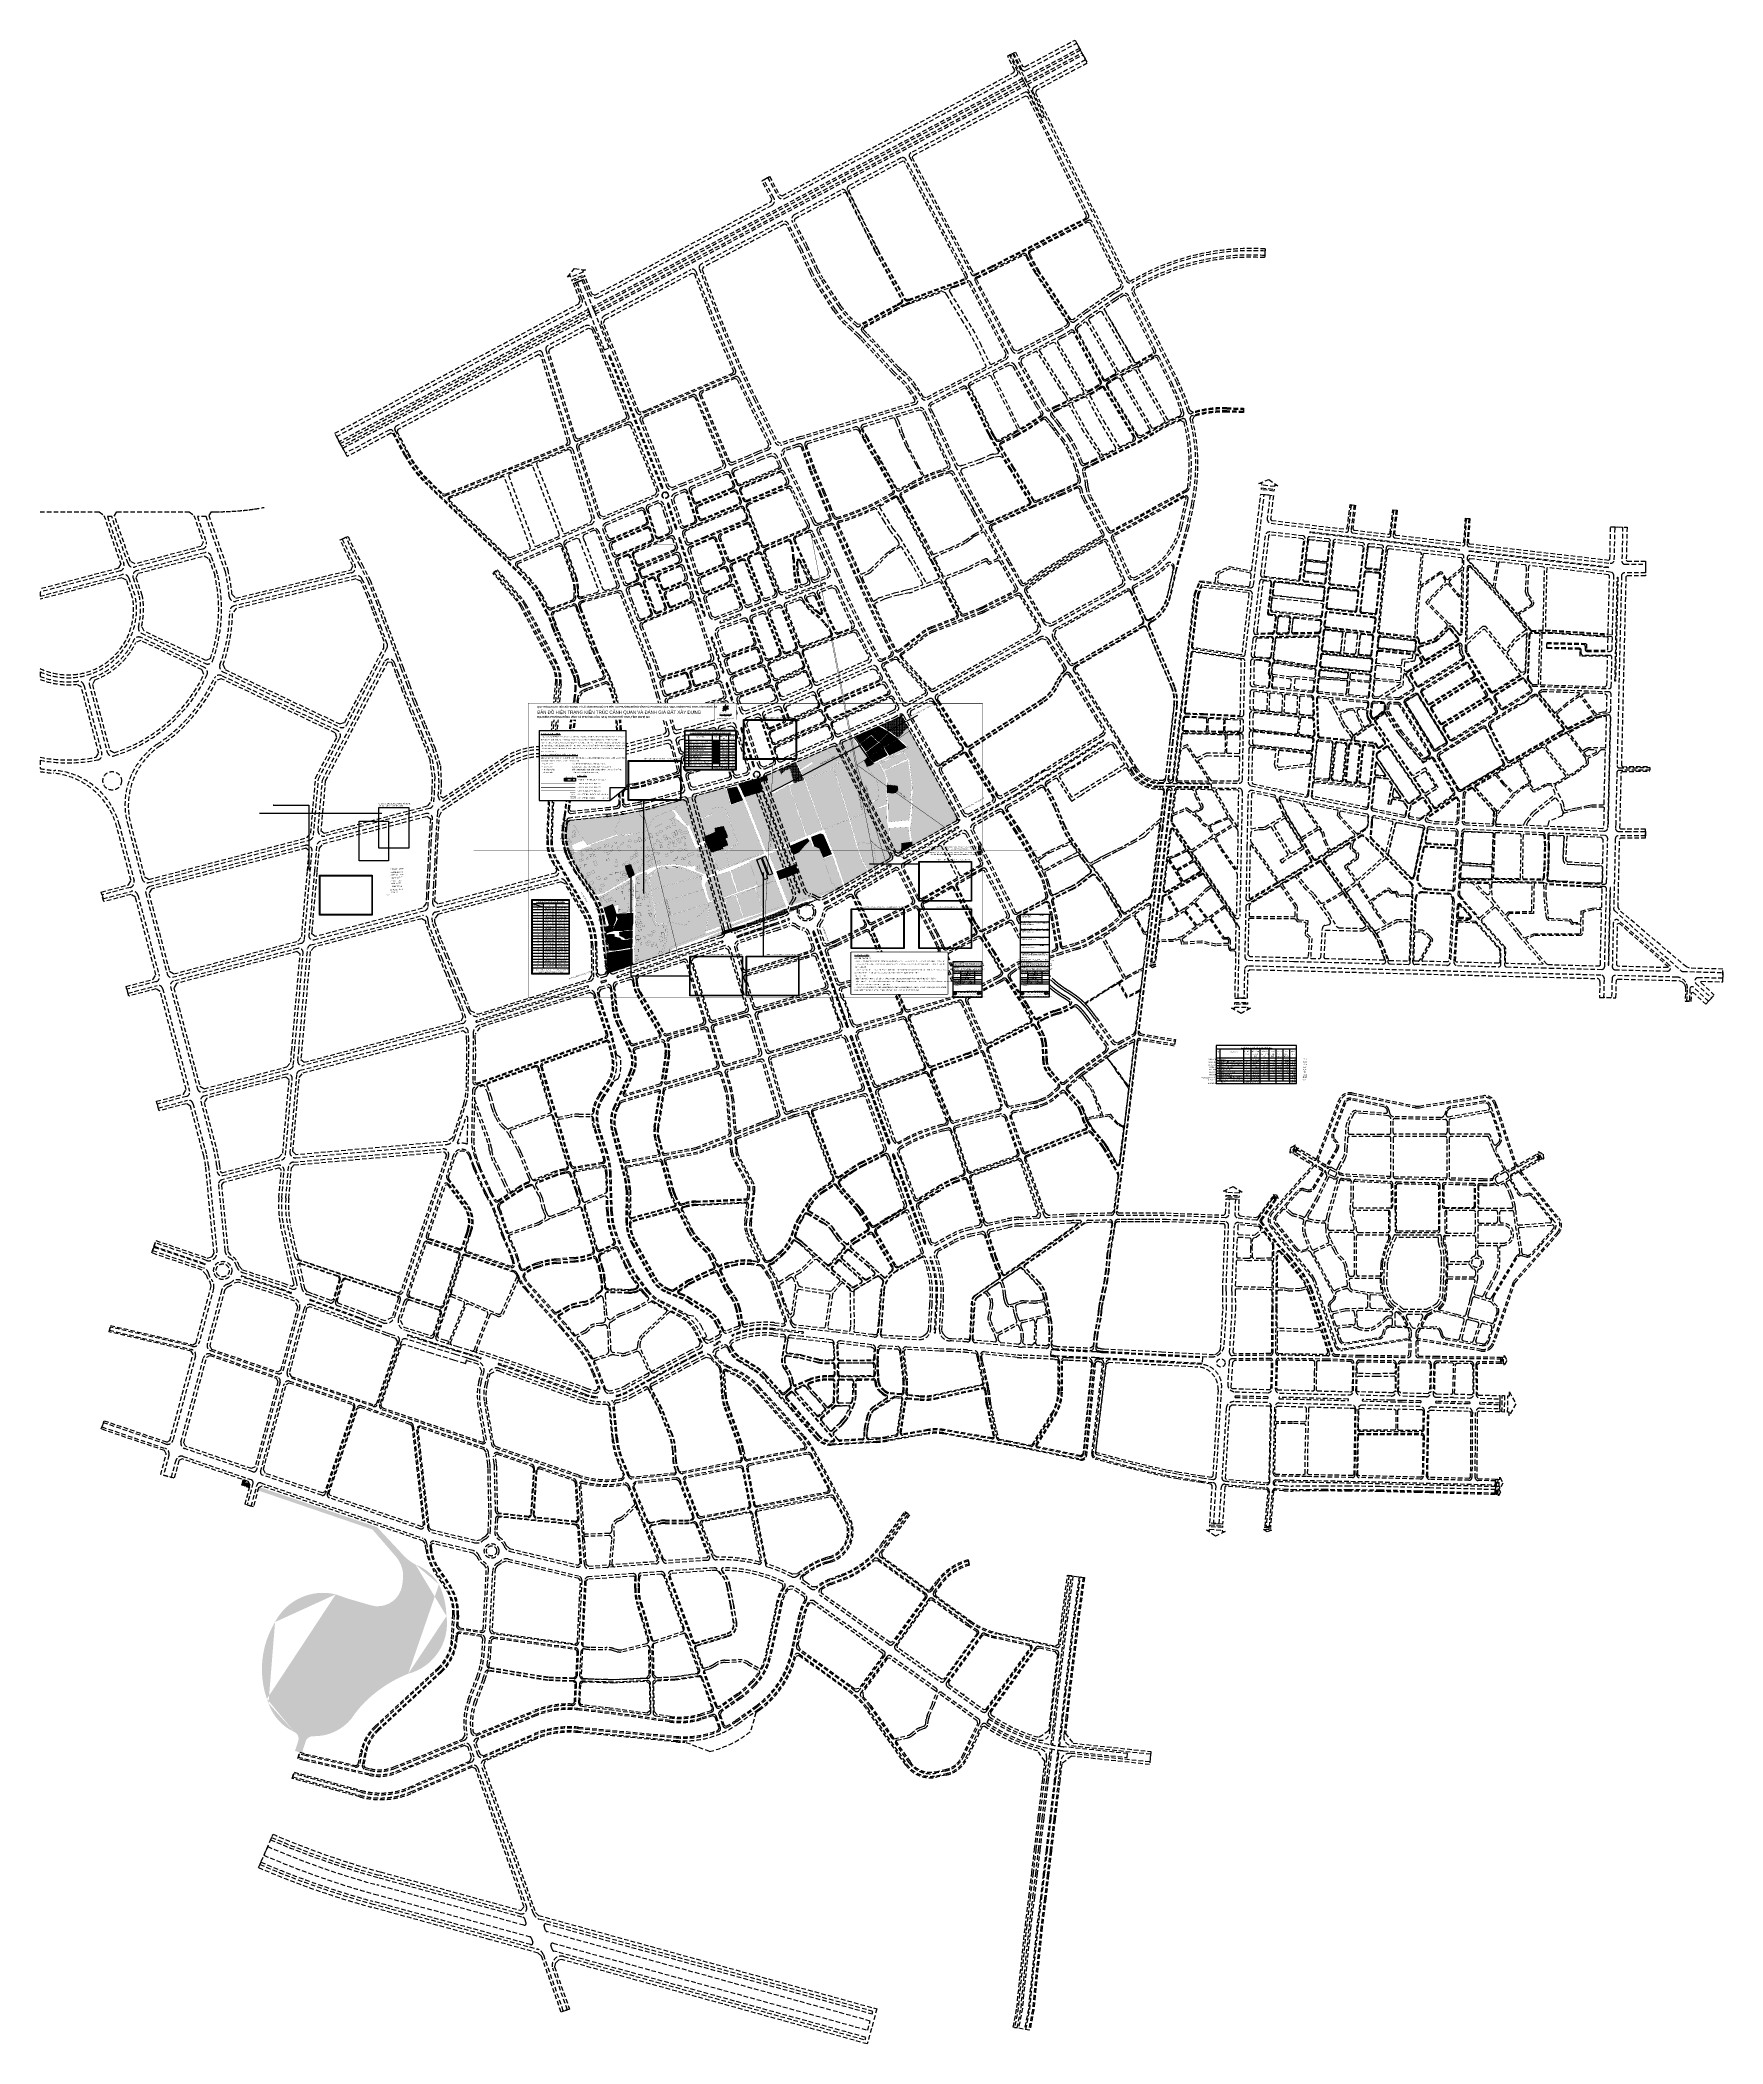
# Model space of a CAD drawing. Header units: metres. Extents: x 566631 to 571261, y 2062953 to 2068466.
import ezdxf
from ezdxf.enums import TextEntityAlignment as Align

# ---------------------------------------------------------------- set-up
doc = ezdxf.new("R2010")
doc.units = ezdxf.units.M
doc.linetypes.add('ACAD_ISO03W100', pattern=[30, 12, -18])
doc.linetypes.add('HIDDEN', pattern=[0.375, 0.25, -0.125])
doc.layers.get('0').update_dxf_attribs({"linetype": 'CONTINUOUS'})
for name, color, linetype in [('ct-gach', 31, 'CONTINUOUS'), ('ct-kienco', 31, 'CONTINUOUS'), ('cu', 7, 'CONTINUOUS'), ('dat hoang', 3, 'CONTINUOUS'), ('ddc', 32, 'CONTINUOUS'), ('dHoamau', 3, 'CONTINUOUS'), ('DienHT', 1, 'CONTINUOUS'), ('dientich', 7, 'CONTINUOUS'), ('dlua', 82, 'CONTINUOUS'), ('dmuong ao bun', 150, 'CONTINUOUS'), ('dmuong xay', 150, 'CONTINUOUS'), ('dNtrang', 8, 'CONTINUOUS'), ('dtrailon', 32, 'CONTINUOUS'), ('ghi_chu', 7, 'CONTINUOUS'), ('hacth', 7, 'CONTINUOUS'), ('hacth sdd', 8, 'CONTINUOUS'), ('hatchViaHe+LogDg', 129, 'CONTINUOUS'), ('Khung ban ve', 7, 'CONTINUOUS'), ('KTEN', 7, 'CONTINUOUS'), ('LogDg', 7, 'CONTINUOUS'), ('LogDg phu', 7, 'CONTINUOUS'), ('Luoi', 1, 'CONTINUOUS'), ('QH', 7, 'CONTINUOUS'), ('RANHGIOI', 2, 'HIDDEN'), ('thuadat', 6, 'CONTINUOUS'), ('ViaHeSphu', 32, 'CONTINUOUS')]:
    doc.layers.add(name, color=color, linetype=linetype)
doc.layers.add('Level 1', color=7, linetype='CONTINUOUS', lineweight=0)
doc.layers.add('t', color=7, linetype='CONTINUOUS', lineweight=25)
doc.styles.add('ARIALB', font='VHARIALB.TTF', dxfattribs={"width": 0.75})
doc.styles.add('ARIALH', font='VHARIAL.TTF')
doc.styles.add('avantH', font='VHAVAN.TTF', dxfattribs={"height": 10})
doc.styles.add('CHU HOA Day', font='VHARIAL.TTF')
doc.styles.add('CHUIN', font='VHARIAL.TTF')
doc.styles.add('KTHUOC', font='VHARIALN.TTF', dxfattribs={"width": 0.8})
doc.styles.add('Lg', font='VHSOUTH.TTF')
doc.styles.add('qucert', font='VHHELS.TTF')
doc.styles.add('TD2', font='VHBODO.TTF')
doc.styles.add('text', font='VHARIALN.TTF')
doc.styles.add('VnBlackH', font='VHBLACK.TTF')
doc.linetypes.add('DIEN10KV', pattern='A,12.7,-5.08,["10KV",Standard,S=2.54,R=0,X=-2.54,Y=-1.27],-9.08', length=26.86)
doc.linetypes.add('DIEN22KV', pattern='A,12.7,-5.08,["22KV",Standard,S=2.54,R=0,X=-2.54,Y=-1.27],-9.08', length=26.86)
doc.linetypes.add('DIEN35KV', pattern='A,12.7,-5.08,["35KV",Standard,S=2.54,R=0,X=-2.54,Y=-1.27],-9.08', length=26.86)
doc.dimstyles.new('tien', dxfattribs={"dimscale": 0, "dimtxt": 1.5, "dimasz": 0.75, "dimexe": 0.45, "dimexo": 0, "dimgap": 0.25, "dimtad": 1, "dimzin": 1, "dimtxsty": 'KTHUOC', "dimblk1": 'ARCHTICK', "dimblk2": 'ARCHTICK', "dimsah": 1, "dimcen": 1, "dimdle": 0.45, "dimclrd": 37, "dimclre": 37, "dimclrt": 7, "dimaunit": 1, "dimadec": 0, "dimazin": 0, "dimtfac": 1, "dimtix": 1, "dimtofl": 0, "dimtmove": 2, "dimatfit": 3, "dimldrblk": 'ARCHTICK', "dimfxl": 1, "dimtfill": 1, "dimtolj": 1, "dimtzin": 1, "dimarcsym": 0})
pattern_1 = [(90, (568582.8297, 2066075.4192), (-1.1674325, 1.1674325), [0.3095625, -2.0253025]), (45, (568582.8297, 2066075.4192), (-1.1674333, 1.1674333), [0.3095625, -1.3414375]), (135, (568582.8297, 2066075.4192), (-1.1674333, -1.1674333), [0.3095625, -1.3414375])]
pattern_2 = [(0, (211395.39255, -90336.13277), (1e-16, 0.22355646327), [])]
pattern_3 = [(0, (574248.85178, -244446.57486), (1e-16, 0.22355646), [])]

# ---------------------------------------------------------------- blocks, each defined once
blk = doc.blocks.new('DKCDV')
at = {"layer": 'Level 1', "linetype": 'Continuous', "lineweight": 0}
h = blk.add_hatch(color=7, dxfattribs=at)
edge = h.paths.add_edge_path()
edge.add_arc((0, 0), 1.5, 0, 360)
at = {"layer": 'Level 1', "color": 7, "linetype": 'Continuous', "lineweight": 0}
for p, q in [((-6, 0), (-12, 0)), ((0, 13), (0, 6)), ((13, 0), (6, 0)), ((0, -6), (0, -12))]:
    blk.add_line(p, q, dxfattribs=at)
blk.add_circle((0, 0), 6.25, dxfattribs=at)
blk = doc.blocks.new('DKCDV_1')
at = {"layer": 'Level 1', "linetype": 'Continuous', "lineweight": 0}
h = blk.add_hatch(color=7, dxfattribs=at)
edge = h.paths.add_edge_path()
edge.add_arc((0, 0), 1.5, 0, 360)
at = {"layer": 'Level 1', "color": 7, "linetype": 'Continuous', "lineweight": 0}
for p, q in [((-6, 0), (-12, 0)), ((0, 13), (0, 6)), ((13, 0), (6, 0)), ((0, -6), (0, -13))]:
    blk.add_line(p, q, dxfattribs=at)
blk.add_circle((0, 0), 6.25, dxfattribs=at)
blk = doc.blocks.new('A$C3A1F6BF5')
at = {"linetype": 'Continuous', "ltscale": 10}
h = blk.add_hatch(dxfattribs=at)
h.set_pattern_fill('ANGLE', color=1, scale=0.02, style=0)
h.set_pattern_definition([(0, (5779.48897, -3792.41313), (0, 0.1397), [0.1016, -0.0381]), (90, (5779.48897, -3792.41313), (-0.1397, 0), [0.1016, -0.0381])])
h.paths.add_polyline_path([(1.6, 0), (1.6, 1.5), (0, 1.5), (0, 0)])
h.paths.add_polyline_path([(0.7, 0.7, -1), (0.9, 0.7, -1)], flags=16)
at = {"color": 1}
blk.add_lwpolyline([(0, 1.5), (0, 0), (1.6, 0), (1.6, 1.5)], close=True, dxfattribs=at)
at = {"color": 1, "linetype": 'Continuous', "ltscale": 10}
blk.add_circle((0.8, 0.7), 0.0633, dxfattribs=at)
blk = doc.blocks.new('moc')
at = {"layer": 'QH', "linetype": 'Continuous'}
h = blk.add_hatch(color=7, dxfattribs=at)
h.paths.add_polyline_path([(0, 0), (0.5, 0, 0.414214), (0, 0.5)])
h.paths.add_polyline_path([(-0.5, 0, 0.414214), (0, -0.5), (0, 0)])
for p, q in [((0, 0.7), (0, -0.7)), ((-0.7, 0), (0.7, 0))]:
    blk.add_line(p, q, dxfattribs=at)
blk.add_circle((0, 0), 0.529, dxfattribs=at)
blk = doc.blocks.new('text tieu de')
at = {"color": 5}
blk.add_wipeout([(0, 0), (572.8, 0), (572.8, -45), (0, -45)], dxfattribs=at).dxf.layer = 'KTEN'
at = {"layer": 'KTEN', "linetype": 'Continuous'}
for points in [[(527.8, -32.9), (527.8, -33.5), (537.8, -33.5), (537.8, -32.9)], [(547.8, -32.9), (547.8, -31.9), (537.8, -31.9), (537.8, -32.9)], [(547.8, -32.9), (547.8, -33.5), (557.8, -33.5), (557.8, -32.9)]]:
    blk.add_hatch(color=8, dxfattribs=at).paths.add_polyline_path(points)
h = blk.add_hatch(color=10, dxfattribs=at)
h.paths.add_polyline_path([(538.3, -19.4), (535.7, -22), (541.5, -17.9), (542, -16.8)])
h.paths.add_polyline_path([(539.3, -14.9), (536.7, -14.9), (538.3, -16.8), (540.1, -16)])
h.paths.add_polyline_path([(537, -9.1), (537.9, -12.9), (541.1, -14.2), (541.3, -13.5)])
h.paths.add_polyline_path([(542.8, -8.4), (540.4, -9.2), (542.2, -13.4), (542.8, -12.7)])
h.paths.add_polyline_path([(550.4, -7.3), (545.2, -9.1), (543.4, -13.4), (546.1, -11.6)])
h.paths.add_polyline_path([(548.8, -12.4), (545.2, -13.9), (547.1, -14.9), (550.7, -14.9)])
h.paths.add_polyline_path([(544.2, -16.3), (544.9, -17.1), (545.6, -16.1), (544.7, -15.7)])
h.paths.add_polyline_path([(543.4, -16.4), (542.8, -17.1), (542.8, -18.6), (543.8, -17.4)])
at = {"layer": 'KTEN', "color": 7, "linetype": 'Continuous'}
for p, q in [((532.8, -31.9), (532.8, -33.5)), ((551.3, -14.9), (535.7, -14.9)), ((542.4, -5), (542.4, -8.1)), ((542.5, -5), (542.5, -8.1)), ((542.6, -5), (542.6, -8.1)), ((542.7, -5), (542.7, -8.1)), ((542.8, -3.8), (542.8, -22)), ((542.8, -31.9), (542.8, -33.5)), ((542.9, -5), (542.9, -8.1)), ((543, -5), (543, -8.1)), ((543.1, -5), (543.1, -8.1)), ((543.2, -5), (543.2, -8.1)), ((552.8, -31.9), (552.8, -33.5))]:
    blk.add_line(p, q, dxfattribs=at)
at = {"layer": 'KTEN', "color": 4}
for p, q in [((538.3, -19.4), (535.7, -22)), ((539.5, -14.9), (536.7, -14.9)), ((541.3, -13.5), (537, -9.1)), ((541.1, -14.2), (537.9, -12.9)), ((540.1, -16), (538.3, -16.8)), ((542.2, -13.4), (540.4, -9.2)), ((542, -16.8), (541.5, -17.9)), ((543.4, -15.5), (542.1, -14.3)), ((542.1, -15.5), (543.4, -14.3)), ((542.8, -14.3), (542.8, -10)), ((542.8, -18.8), (542.8, -20.2)), ((543.4, -13.4), (545.2, -9.1)), ((543.4, -16.4), (543.8, -17.4)), ((544.2, -16.3), (544.9, -17.1)), ((544.7, -15.7), (545.6, -16.1)), ((545.2, -13.9), (548.8, -12.4)), ((546.1, -11.6), (550.4, -7.3)), ((547.1, -14.9), (550.8, -14.9))]:
    blk.add_line(p, q, dxfattribs=at)
at = {"layer": 'KTEN', "const_width": 0.75, "flags": 128}
blk.add_lwpolyline([(0, 0), (572.8, 0), (572.8, -45), (0, -45)], close=True, dxfattribs=at)
blk.add_lwpolyline([(512.8, -45), (512.8, 0)], dxfattribs=at)
at = {"layer": 'KTEN', "color": 7, "linetype": 'Continuous'}
for points in [[(557.8, -31.9), (557.8, -33.5), (527.8, -33.5), (527.8, -31.9)], [(542.8, -18.6), (541.5, -17.9), (535.7, -22), (538.3, -16.8), (536.7, -14.9), (537.9, -12.9), (537, -9.1), (540.4, -9.2), (542.8, -8.4), (545.2, -9.1), (550.4, -7.3), (548.8, -12.4), (550.7, -14.9), (545.6, -16.1), (544.9, -17.1), (543.8, -17.4)]]:
    blk.add_lwpolyline(points, close=True, dxfattribs=at)
for points in [[(527.8, -32.9), (557.8, -32.9)], [(537.8, -33.5), (537.8, -31.9)], [(547.8, -33.5), (547.8, -31.9)]]:
    blk.add_lwpolyline(points, dxfattribs=at)
at = {"layer": 'KTEN', "color": 4}
blk.add_lwpolyline([(542.8, -12.7), (543.4, -13.4), (546.1, -11.6), (545.2, -13.9), (547.1, -14.9), (544.7, -15.7), (544.2, -16.3), (543.4, -16.4), (542.8, -17.1), (542, -16.8), (538.3, -19.4), (540.1, -16), (539.3, -14.9), (541.1, -14.2), (541.3, -13.5), (542.2, -13.4)], close=True, dxfattribs=at)
at = {"layer": 'KTEN', "linetype": 'Continuous', "ltscale": 15, "style": 'ARIALB'}
blk.add_text('®Þa ®iÓm: ph\xadêng ®«ng vÜnh vµ ph\xadêng cöa nam, thµnh phè vinh, tØnh nghÖ an', height=5, rotation=360, dxfattribs=at).set_placement((25, -40))
at = {"layer": 'KTEN', "linetype": 'Continuous', "ltscale": 15, "style": 'ARIALB', "width": 0.95}
blk.add_text('quy ho¹ch chi tiÕt x©y dùng tû lÖ 1/500 khu ®« thÞ míi t¹i ph\xadêng ®«ng vÜnh vµ ph\xadêng cöa nam, thµnh phè vinh, tØnh nghÖ an', height=5, rotation=360, dxfattribs=at).set_placement((25, -12))
at = {"layer": 'KTEN', "style": 'ARIALB'}
for s, p in [('(1cm b¶n ®å b»ng 5m thùc ®Þa)', (542.8, -42)), ('0m', (527.8, -30.9)), ('5m', (532.8, -37)), ('10m', (537.8, -30.9)), ('15m', (542.8, -37)), ('20m', (547.8, -30.9)), ('25m', (552.8, -37)), ('30m', (557.8, -30.9))]:
    blk.add_text(s, height=2, rotation=360, dxfattribs=at).set_placement(p, align=Align.CENTER)
blk.add_text('tû lÖ xÝch', height=2, rotation=360, dxfattribs=at).set_placement((527.8, -26.9))
at = {"layer": 'KTEN', "linetype": 'Continuous', "style": 'TD2'}
blk.add_text('b', height=2.5, dxfattribs=at).set_placement((541.4, -4.6))
at = {"layer": 'KTEN', "color": 5, "style": 'VnBlackH'}
blk.add_attdef('BD', (25, -29), '', height=9, dxfattribs=at)
blk = doc.blocks.new('ghi_Eu1')
at = {"color": 32}
blk.add_wipeout([(0, 0), (240, 0), (240, -157), (195, -192), (0, -192)], dxfattribs=at).dxf.layer = 'ghi_chu'
at = {"layer": 'ct-gach', "const_width": 0.3}
blk.add_lwpolyline([(85, -171.2), (100, -171.2), (100, -177.2), (85, -177.2)], close=True, dxfattribs=at)
at = {"layer": 'ct-kienco', "const_width": 0.5}
blk.add_lwpolyline([(85, -181.2), (100, -181.2), (100, -187.2), (85, -187.2)], close=True, dxfattribs=at)
at = {"layer": 'DienHT', "linetype": 'DIEN35KV', "const_width": 1}
blk.add_lwpolyline([(5, -146.2), (100, -146.2)], dxfattribs=at)
at = {"layer": 'DienHT', "linetype": 'DIEN22KV', "const_width": 1}
blk.add_lwpolyline([(5, -156.2), (100, -156.2)], dxfattribs=at)
at = {"layer": 'DienHT', "linetype": 'DIEN10KV', "const_width": 1}
blk.add_lwpolyline([(5, -166.2), (100, -166.2)], dxfattribs=at)
at = {"layer": 'ghi_chu'}
for p, q in [((0, 0), (0, -192)), ((0, 0), (240, 0)), ((195, -157), (240, -157)), ((195, -157), (195, -192))]:
    blk.add_line(p, q, dxfattribs=at)
blk.add_lwpolyline([(0, -192), (195, -192), (240, -157), (240, 0)], dxfattribs=at)
at = {"layer": 'ghi_chu', "ltscale": 4}
blk.add_lwpolyline([(70, -131.2), (100, -131.2), (100, -139.2), (70, -139.2)], close=True, dxfattribs=at)
at = {"layer": 'RANHGIOI', "color": 1, "ltscale": 9, "const_width": 1}
blk.add_lwpolyline([(70, -135.2), (100, -135.2)], dxfattribs=at)
at = {"layer": 'QH', "xscale": 3, "yscale": 3, "zscale": 3}
for p in [(75, -135.2), (90, -135.2)]:
    blk.add_blockref('moc', p, dxfattribs=at)
at = {"layer": 'ghi_chu', "lineweight": -2, "style": 'avantH'}
for s, height, p in [('%%U1. c¨n cø thùc hiÖn:', 3.5, (5, -10)), ('- c«ng v¨n sè 6637/UBND-CN ngµy 31/8/2018 cña ubnd tØnh nghÖ an vÒ viÖc tæ chøc triÓn khai lËp quy', 3, (5, -19)), ('- quyÕt ®Þnh sè 4508/q®-ubnd ngµy 08/10/2018 cña ubnd tØnh nghÖ an v/v phª duyÖt nhiÖm vô quy ho¹ch', 3, (5, -35)), ('chi tiÕt x©y dùng tû lÖ 1/500 khu ®« thÞ míi t¹i ph\xadêng ®«ng vÜnh vµ ph\xadêng cöa nam, thµnh phè vinh.', 3, (5, -43)), ('- b¶n ®å kh¶o s¸t ®Þa h×nh tû lÖ 1/500 phôc vô lËp quy ho¹ch do C¤NG TY cp t\xad vÊn x©y dùng nacico', 3, (5, -51)), ('ho¹ch x©y dùng khu ®« thÞ míi t¹i ph\xadêng ®«ng vÜnh vµ ph\xadêng cöa nam, thµnh phè vinh.', 3, (5, -27)), ('%%U2. vÞ trÝ, ranh giíi khu ®Êt quy ho¹ch:', 3.5, (5, -68)), ('vµ 1 phÇn d©n c\xad, cã ranh giíi ®\xadîc x¸c ®Þnh:', 3, (5, -85)), ('- phÝa b¾c gi¸p:                                              ®Êt n«ng nghiÖp (dù ¸n khu nhµ ë míi);', 3, (5, -93)), ('- phÝa nam gi¸p:                                             ®\xadêng quy ho¹ch (trÇn nguyªn h·n kÐo dµi);', 3, (5, -101)), ('- phÝa ®«ng gi¸p:                                          ®Êt n«ng nghiÖp, khu d©n c\xad hiÖn h÷u ph\xadêng ®«ng vÜnh;', 3, (5, -109)), ('lËp th¸ng 10/2018.', 3, (5, -59)), ('lËp th¸ng 10/2018.', 3, (5, -59)), ('khu ®Êt lËp quy ho¹ch phÇn ®Êt thuéc ph\xadêng ®«ng vÜnh vµ ph\xadêng cöa nam (chñ yÕu lµ ®Êt ruéng', 3, (5, -77)), ('- phÝa t©y gi¸p:                                               s«ng kÎ gai (ph\xadêng cöa nam);', 3, (5, -117)), ('%%U3. ký hiÖu:', 3.5, (105, -126)), ('- ranh giíi nghiªn cøu quy ho¹ch;', 3, (105, -137)), ('- ®\xadêng ®iÖn 35kv (hiÖn cã);', 3, (105, -147)), ('- ®\xadêng ®iÖn 22kv (hiÖn cã);', 3, (105, -157)), ('- ®\xadêng ®iÖn 10kv (hiÖn cã);', 3, (105, -167)), ('- c«ng tr×nh nhµ cÊp 4, g¹ch: 214 nhµ;', 3, (105, -177)), ('- c«ng tr×nh kiªn cè:                   11 nhµ;', 3, (105, -187))]:
    blk.add_text(s, height=height, dxfattribs=at).set_placement(p)
for s, p in [('b2, b3', (92.5, -186.2)), ('b1, g', (92.5, -176.2))]:
    blk.add_text(s, height=3, dxfattribs=at).set_placement(p, align=Align.CENTER)
at = {"layer": 'QH', "style": 'ARIALB', "width": 0.75}
for s, p in [('1', (75, -130.2)), ('2', (90, -130.2))]:
    blk.add_text(s, height=3.5, dxfattribs=at).set_placement(p)
blk = doc.blocks.new('ghi-tm')
at = {"layer": 'ghi_chu', "lineweight": -2}
blk.add_lwpolyline([(-265, 0), (-265, 115), (0, 115), (0, 0)], close=True, dxfattribs=at)
blk.add_wipeout([(-265, 115), (0, 115), (0, 0), (-265, 0)]).dxf.layer = 'ghi_chu'
at = {"layer": 'ghi_chu', "lineweight": -2, "style": 'avantH'}
for s, height, p in [('%%U6. thuyÕt minh:', 3.5, (-256, 106)), ('4.1. ®¸nh gi¸ chung:', 3, (-256, 97)), ('t\xad¬ng ®èi b»ng ph¼ng; ®Þa h×nh dèc dÇn tõ t©y nam vÒ ®«ng b¾c, cao ®é cao nhÊt +4.38m, thÊp nhÊt +1.031m.', 3, (-256, 81)), ('4.2. thuËn lîi:', 3, (-256, 73)), ('ao bïn nªn RÊT THUËN LîI CHO C¤NG T¸C Quy ho¹ch Vµ X©y dùng C¤NG TR×NH.', 3, (-255.9, 57)), ('- khu vùc nghiªn cøu lµ ®ång ruéng, hoa mµu (n¨ng suÊt thÊp) vµ ao bïn cã cao ®é ph©n theo tõng vïng', 3, (-256, 89)), ('- Khu ®Êt Cã §ÞA H×NH T¦¥NG §èI B»NG PH¼NG kh¸ th«ng tho¸ng, §ÞA CHÊT æN §ÞNH, chñ yÕu lµ ®Êt ®ång ruéng,', 3, (-255.9, 65)), ('4.3. khã kh¨n:', 3, (-256, 49)), ('- diÖn tÝch ao bïn t\xad¬ng ®èi lín (kho¶ng 7,36ha, chiÕm 19.45%%%), kh¶ n¨ng t«n ®¾p nÒn lµ kh¸ lín.', 3, (-255.9, 41)), ('- DiÖn tÝch ®Êt trång lóa + mµu (45,35%%%) kh¸ lín sÏ ¶nh h\xadëng kh«ng nhá trong viÖc gi¶i phãng mÆt b»ng khi lµm', 3, (-255.9, 33)), ('thñ tôc chuyÓn ®æi môc ®Ých sö dông ®Êt.', 3, (-255.9, 25)), ('- khu ®Êt cã 02 ®\xadêng ®iÖn 35kv, 01 ®\xadêng ®iÖn 22kv vµ 01 ®\xadêng ®iÖn 10kv ch¹y c¾t ngang qua, g©y 1 sè khã', 3, (-255.9, 17)), ('kh¨n nhÊt ®Þnh cho qu¸ tr×nh thùc hiÖn quy ho¹ch vµ chia l« ®Êt ë d©n c\xad.', 3, (-255.9, 9))]:
    blk.add_text(s, height=height, dxfattribs=at).set_placement(p)
blk = doc.blocks.new('ghi_Eu-bg toa do')
at = {"color": 32}
blk.add_wipeout([(-103, 205), (0, 205), (0, 0), (-103, 0)], dxfattribs=at).dxf.layer = 'ghi_chu'
at = {"layer": 'ghi_chu', "color": 32, "lineweight": -2}
blk.add_lwpolyline([(0, 205), (0, 0), (-103, 0), (-103, 205)], close=True, dxfattribs=at)
at = {"layer": 'ghi_chu', "lineweight": -2}
blk.add_lwpolyline([(-1.5, 203.5), (-1.5, 1.5), (-101.5, 1.5), (-101.5, 203.5)], close=True, dxfattribs=at)
at = {"layer": 'ghi_chu', "color": 32, "lineweight": -2}
for points in [[(-101.5, 193.5), (-71.5, 185.5)], [(-101.5, 185.5), (-1.5, 185.5)], [(-101.5, 177.5), (-1.5, 177.5)], [(-101.5, 169.5), (-1.5, 169.5)], [(-71.5, 193.5), (-71.5, 17.5)], [(-36.5, 193.5), (-36.5, 17.5)], [(-101.5, 161.5), (-1.5, 161.5)], [(-101.5, 153.5), (-1.5, 153.5)], [(-101.5, 145.5), (-1.5, 145.5)], [(-101.5, 137.5), (-1.5, 137.5)], [(-101.5, 129.5), (-1.5, 129.5)], [(-101.5, 121.5), (-1.5, 121.5)], [(-101.5, 113.5), (-1.5, 113.5)], [(-101.5, 105.5), (-1.5, 105.5)], [(-101.5, 97.5), (-1.5, 97.5)], [(-101.5, 89.5), (-1.5, 89.5)], [(-101.5, 81.5), (-1.5, 81.5)], [(-101.5, 73.5), (-1.5, 73.5)], [(-101.5, 65.5), (-1.5, 65.5)], [(-101.5, 57.5), (-1.5, 57.5)], [(-101.5, 49.5), (-1.5, 49.5)], [(-101.5, 41.5), (-1.5, 41.5)], [(-101.5, 33.5), (-1.5, 33.5)], [(-101.5, 25.5), (-1.5, 25.5)]]:
    blk.add_lwpolyline(points, dxfattribs=at)
at = {"layer": 'ghi_chu', "lineweight": -2}
for points in [[(-1.5, 193.5), (-101.5, 193.5)], [(-101.5, 17.5), (-1.5, 17.5)]]:
    blk.add_lwpolyline(points, dxfattribs=at)
at = {"layer": 'ghi_chu', "lineweight": -2, "style": 'avantH'}
blk.add_text('tt', height=3, dxfattribs=at).set_placement((-99.5, 187))
for s, height, p in [('%%U4. b¶ng to¹ ®é c¸c ®iÓm mèc:', 3.5, (-51.5, 196.5)), ('3', 3, (-86.5, 163.5)), ('2', 3, (-86.5, 171.5)), ('1', 3, (-86.5, 179.5)), ('2066606.466', 3, (-54, 179.5)), ('2066366.646', 3, (-54, 171.5)), ('2066320.398', 3, (-54, 163.5)), ('x', 3, (-54, 187.5)), ('569000.559', 3, (-19, 179.5)), ('569132.774', 3, (-19, 171.5)), ('569157.481', 3, (-19, 163.5)), ('y', 3, (-19, 187.5)), ('10', 3, (-86.5, 107.5)), ('4', 3, (-86.5, 155.5)), ('5', 3, (-86.5, 147.5)), ('6', 3, (-86.5, 139.5)), ('7', 3, (-86.5, 131.5)), ('8', 3, (-86.5, 123.5)), ('9', 3, (-86.5, 115.5)), ('2066231.855', 3, (-54, 155.5)), ('2066132.562', 3, (-54, 147.5)), ('2066087.033', 3, (-54, 139.5)), ('2066050.673', 3, (-54, 131.5)), ('2065898.420', 3, (-54, 123.5)), ('2065919.750', 3, (-54, 115.5)), ('2066045.300', 3, (-54, 107.5)), ('568998.799', 3, (-19, 155.5)), ('568827.906', 3, (-19, 147.5)), ('568739.529', 3, (-19, 139.5)), ('568647.001', 3, (-19, 131.5)), ('568193.006', 3, (-19, 123.5)), ('568189.564', 3, (-19, 115.5)), ('568174.777', 3, (-19, 107.5)), ('11', 3, (-86.5, 99.5)), ('12', 3, (-86.5, 91.5)), ('13', 3, (-86.5, 83.5)), ('14', 3, (-86.5, 75.5)), ('15', 3, (-86.5, 67.5)), ('16', 3, (-86.5, 59.5)), ('2066080.242', 3, (-54, 99.5)), ('2066112.204', 3, (-54, 91.5)), ('2066204.509', 3, (-54, 83.5)), ('2066236.337', 3, (-54, 75.5)), ('2066268.187', 3, (-54, 67.5)), ('2066300.813', 3, (-54, 59.5)), ('568166.354', 3, (-19, 99.5)), ('568149.911', 3, (-19, 91.5)), ('568090.337', 3, (-19, 83.5)), ('568077.060', 3, (-19, 75.5)), ('568069.893', 3, (-19, 67.5)), ('568071.016', 3, (-19, 59.5)), ('chØ giíi nghiªn cøu q.h: (1-2-3-4-5-6-7-8-9-10-', 3, (-51.5, 10.5)), ('20', 3, (-86.5, 27.5)), ('21', 3, (-86.5, 19.5)), ('17', 3, (-86.5, 51.5)), ('18', 3, (-86.5, 43.5)), ('19', 3, (-86.5, 35.5)), ('-11-12-13-14-15-16-17-18-19-20-21-1)', 3, (-51.5, 3.5)), ('2066318.077', 3, (-54, 51.5)), ('2066330.157', 3, (-54, 43.5)), ('2066336.438', 3, (-54, 35.5)), ('2066354.564', 3, (-54, 27.5)), ('2066433.790', 3, (-54, 19.5)), ('568073.843', 3, (-19, 51.5)), ('568191.058', 3, (-19, 43.5)), ('568234.037', 3, (-19, 35.5)), ('568320.264', 3, (-19, 27.5)), ('568606.738', 3, (-19, 19.5))]:
    blk.add_text(s, height=height, dxfattribs=at).set_placement(p, align=Align.CENTER)
blk.add_text('t®', height=3, dxfattribs=at).set_placement((-73.5, 189), align=Align.RIGHT)
blk = doc.blocks.new('Lo go VQH')
at = {"layer": 'Khung ban ve'}
h = blk.add_hatch(dxfattribs=at)
h.set_pattern_fill('ANSI31', color=96, scale=1.788452, angle=315, style=0)
h.set_pattern_definition(pattern_2)
edge = h.paths.add_edge_path()
edge.add_line((574263, -244278), (574264, -244278))
edge.add_line((574264, -244278), (574264, -244291))
edge.add_line((574264, -244291), (574261, -244291))
edge.add_line((574261, -244291), (574261, -244280))
edge.add_arc((574263, -244280), 1.79, 90, 180, ccw=False)
h = blk.add_hatch(dxfattribs=at)
h.set_pattern_fill('ANSI31', color=96, scale=1.788452, angle=315, style=0)
h.set_pattern_definition(pattern_2)
h.paths.add_polyline_path([(574271, -244278, -0.666687), (574265, -244288), (574265, -244291, 0.69372)])
h = blk.add_hatch(dxfattribs=at)
h.set_pattern_fill('ANSI31', color=1, scale=1.788452, angle=315, style=0)
h.set_pattern_definition(pattern_3)
edge = h.paths.add_edge_path()
edge.add_arc((574267, -244283), 2.01, 0, 360)
h = blk.add_hatch(dxfattribs=at)
h.set_pattern_fill('ANSI31', color=96, scale=1.788452, angle=315, style=0)
h.set_pattern_definition(pattern_3)
h.paths.add_polyline_path([(574270, -244291), (574272, -244291, 0.414214), (574273, -244290), (574273, -244287, -0.167127)])
for p, q in [((574265, -244291), (574265, -244288)), ((574270, -244291), (574272, -244291)), ((574273, -244287), (574273, -244290))]:
    blk.add_line(p, q, dxfattribs=at)
at = {"layer": 'Khung ban ve', "color": 8, "const_width": 0.119}
blk.add_lwpolyline([(574273, -244293), (574259, -244293), (574259, -244280, -0.414214), (574262, -244276), (574276, -244276), (574276, -244290, -0.414214)], format="xyb", close=True, dxfattribs=at)
at = {"layer": 'Khung ban ve'}
for points in [[(574272, -244292), (574260, -244292), (574260, -244280, -0.414214), (574263, -244277), (574275, -244277), (574275, -244290, -0.414214)], [(574263, -244278), (574264, -244278), (574264, -244291), (574261, -244291), (574261, -244280, -0.414214)]]:
    blk.add_lwpolyline(points, format="xyb", close=True, dxfattribs=at)
blk.add_circle((574267, -244283), 2.01, dxfattribs=at)
for centre, radius, start, end in [((574266, -244282), 6.26, 260.6525, 35.416), ((574266, -244284), 7.61, 265.0753, 44.0745), ((574266, -244284), 8.44, 296.002, 333.9538), ((574272, -244290), 1.79, 270, 0)]:
    blk.add_arc(centre, radius, start, end, dxfattribs=at)
at = {"layer": 'Khung ban ve', "color": 7, "linetype": 'Continuous', "style": 'CHU HOA Day', "width": 1.896357}
blk.add_text('na.paci', height=1.5, dxfattribs=at).set_placement((574260, -244296), (574275, -244296), align=Align.FIT)
blk = doc.blocks.new('Iso2')
at = {"layer": 'Khung ban ve'}
for points in [[(23, 40), (23, 45, 1.897254), (42, 17), (36, 17, -1.704346)], [(72, 22), (67, 22, -4.571524), (66, 27), (66, 34, 3.106454)]]:
    blk.add_hatch(color=152, dxfattribs=at).paths.add_polyline_path(points)
at = {"layer": 'Khung ban ve', "color": 152}
for points in [[(23, 45), (23, 40, 1.704346), (36, 17), (42, 17, -1.897254), (23, 45), (23, 40)], [(66, 34), (66, 27, 4.571524), (67, 22), (72, 22, -3.106454), (66, 34, 0.207194)]]:
    blk.add_lwpolyline(points, format="xyb", dxfattribs=at)
at = {"layer": 'Khung ban ve', "color": 130, "linetype": 'ACAD_ISO03W100', "ltscale": 0.0001, "const_width": 0.5}
for points in [[(44, 23), (61, 23)], [(61, 39), (61, 8)]]:
    blk.add_lwpolyline(points, dxfattribs=at)
blk.add_lwpolyline([(47, 9), (76, 9), (76, 37), (47, 37)], close=True, dxfattribs=at)
at = {"layer": 'Khung ban ve', "color": 32, "const_width": 1}
blk.add_lwpolyline([(61, 24), (81, 24)], dxfattribs=at)
at = {"layer": 'Khung ban ve', "color": 130, "const_width": 1}
blk.add_lwpolyline([(83, -2), (0, -2)], dxfattribs=at)
at = {"layer": 'Khung ban ve', "color": 152}
for centre in [(39, 7), (78, 7)]:
    blk.add_circle(centre, 1.99, dxfattribs=at)
at = {"layer": 'Khung ban ve', "color": 152, "style": 'qucert', "width": 0.75}
blk.add_text('quacert', height=9, dxfattribs=at).set_placement((10, 21))
at = {"layer": 'Khung ban ve', "style": 'Lg', "width": 1.45}
blk.add_text('iso 9001 : 2008 ', height=5.5, dxfattribs=at).set_placement((1, -12))
at = {"layer": 'Khung ban ve', "color": 152, "width": 6, "attachment_point": 1, "style": 'qucert'}
for s, insert, char_height, rotation in [('{\\f.VnBahamasB|b1|i0|c0|p34;\\W1.4;\\T1.35;v}', (26, 48), 8, 354.0977), ('{\\f.VnBahamasB|b1|i0|c0|p34;\\W1.4;n}', (36, 47), 9, 332.2217)]:
    blk.add_mtext(s, dxfattribs=dict(at, insert=insert, char_height=char_height, rotation=rotation))
at = {"layer": 'Khung ban ve', "color": 152, "attachment_point": 1, "style": 'qucert'}
for s, insert, char_height, width in [('\\pt12.6;{\\f.VnArialH|b1|i0|c0|p34;r}', (39, 8), 1.89, 1.6), ('\\pt12.6;jas-anz', (48, 46), 6, 28.86), ('\\pt12.6;{\\f.VnArialH|b1|i0|c0|p34;r}', (78, 8), 1.89, 1.6)]:
    blk.add_mtext(s, dxfattribs=dict(at, insert=insert, char_height=char_height, width=width))
blk = doc.blocks.new('khungtenEuS1')
at = {"color": 5}
blk.add_wipeout([(-79, 228), (0, 228), (0, 0), (-79, 0)], dxfattribs=at).dxf.layer = 'KTEN'
at = {"layer": 'KTEN'}
blk.add_lwpolyline([(0, 0), (-79, 0), (-79, 228), (0, 228)], close=True, dxfattribs=at)
at = {"layer": 'KTEN', "color": 32, "flags": 128}
for points in [[(-79, 207), (0, 207)], [(-79, 186), (0, 186)], [(-79, 165), (0, 165)], [(-79, 144), (0, 144)], [(-79, 123), (0, 123)], [(-79, 98), (0, 98)], [(-79, 84), (0, 84)], [(-79, 72), (0, 72)], [(-79, 66), (0, 66)], [(-59, 72), (-59, 36)], [(-59, 60), (0, 60)], [(-39.5, 72), (-39.5, 66)], [(-20, 72), (-20, 36)], [(-79, 54), (-20, 54)], [(-79, 48), (0, 48)], [(-79, 42), (0, 42)], [(-79, 36), (0, 36)], [(-79, 15), (0, 15)]]:
    blk.add_lwpolyline(points, dxfattribs=at)
at = {"layer": 'Khung ban ve'}
for name, p, xscale, yscale, zscale in [('Lo go VQH', (-262628.9, 111696.9), 0.4572000000625849, 0.4571999998297542, 0.4571999999939421), ('Iso2', (-12.6, 6.4), 0.1413914271397516, 0.1413914272561669, 0.1413914271104056)]:
    blk.add_blockref(name, p, dxfattribs=dict(at, xscale=xscale, yscale=yscale, zscale=zscale))
at = {"layer": 'Khung ban ve', "color": 7, "linetype": 'Continuous', "ltscale": 15, "style": 'ARIALB', "width": 0.8}
blk.add_text('§Þa chØ: km 1+500 - ®\xadêng vi. lªnin - tp vinh - nghÖ an. Tel :038.3522733, Fax :038.3522728', height=1.5, dxfattribs=at).set_placement((-39.5, 1.5), align=Align.CENTER)
at = {"layer": 'Khung ban ve', "linetype": 'Continuous', "ltscale": 15, "style": 'ARIALB', "width": 0.75}
blk.add_text('viÖn quy ho¹ch - kiÕn tróc x©y dùng nghÖ an', height=2.1, dxfattribs=at).set_placement((-41, 11), align=Align.CENTER)
at = {"layer": 'Khung ban ve', "linetype": 'Continuous', "ltscale": 15, "style": 'ARIALB', "width": 1.25}
blk.add_text('phßng quy ho¹ch - tvth1', height=1.8, rotation=360, dxfattribs=at).set_placement((-39.5, 6), align=Align.CENTER)
at = {"layer": 'KTEN'}
for s, height, style, width, p in [('c¬ quan phª duyÖt:', 1.8, 'ARIALB', 0.85, (-77, 224)), ('ubnd tØnh nghÖ an', 2.1, 'ARIALB', 0.85, (-77, 219.5)), ('kÌm theo quyÕt ®Þnh sè                            /Q®.ubnd          ngµy                    th¸ng                  n¨m 2018', 1.5, 'ARIALH', 0.7, (-77, 208)), ('c¬ quan thÈm ®Þnh:', 1.8, 'ARIALB', 0.85, (-77, 203)), ('së x©y dùng nghÖ an', 2.1, 'ARIALB', 0.85, (-77, 198.5)), ('kÌm theo v¨n b¶n thÈm ®Þnh sè                   /TTr.ubnd          ngµy                 th¸ng               n¨m 2018', 1.5, 'ARIALH', 0.7, (-77, 187)), ('c¬ quan tháa thuËn:', 1.8, 'ARIALB', 0.85, (-77, 182)), ('ubnd thµnh phè vinh', 2.1, 'ARIALB', 0.85, (-77, 177.5)), ('®¬n vÞ tµi trî kinh phÝ & tæ chøc lËp quy ho¹ch:', 1.8, 'ARIALB', 0.85, (-77, 119)), ('tæng gi¸m ®èc:', 1.8, 'ARIALB', 0.85, (-77, 108)), ('c¬ quan tháa thuËn:', 1.8, 'ARIALB', 0.85, (-77, 161)), ('ubnd ph\xadêng ®«ng vÜnh', 2.1, 'ARIALB', 0.85, (-77, 156.5)), ('c¬ quan tháa thuËn:', 1.8, 'ARIALB', 0.85, (-77, 140)), ('ubnd ph\xadêng cöa nam', 2.1, 'ARIALB', 0.85, (-77, 135.5)), ('tªn b¶n vÏ:', 1.8, 'ARIALB', 0.85, (-77, 80)), ('kÌm theo tê tr×nh sè                            /TTr.ubnd          ngµy                    th¸ng                  n¨m 2018', 1.5, 'ARIALH', 0.7, (-77, 99)), ('c«ng tr×nh - ®Þa ®iÓm:', 1.8, 'ARIALB', 0.85, (-77, 94)), ('tr\xadëng phßng', 1.8, 'ARIALB', 0.82, (-77, 43.5)), ('p. viÖn tr\xadëng:', 1.8, 'ARIALB', 0.85, (-77, 31.5))]:
    blk.add_text(s, height=height, rotation=360, dxfattribs=dict(at, style=style, width=width)).set_placement(p)
at = {"layer": 'KTEN', "style": 'ARIALB'}
for s, height, width, p in [('chñ tÞch', 1.8, 0.85, (-20, 224)), ('gi¸m ®èc', 1.8, 0.85, (-30, 203)), ('chñ tÞch', 1.8, 0.85, (-30, 182)), ('phßng qlqh', 1.8, 0.85, (-10, 203)), ('phßng ql®t', 1.8, 0.85, (-10, 182)), ('chñ tÞch', 1.8, 0.85, (-20, 161)), ('chñ tÞch', 1.8, 0.85, (-20, 140)), ('®Þa chØ: sè 02, ®\xadêng t«n thÊt tïng, ph\xadêng Trung tù, quËn ®èng ®a, hµ néi', 1.5, 0.85, (-39.5, 102)), ('KG: 2xa0 (kÐo dµi)', 1.8, 0.75, (-49.2, 67.5))]:
    blk.add_text(s, height=height, rotation=360, dxfattribs=dict(at, width=width)).set_placement(p, align=Align.CENTER)
for s, height, p in [('c«ng ty cæ phÇn eurowindow holding', 2.3, (-39.5, 115)), ('b¶n vÏ: Qh-04', 1.8, (-69, 67.5)), ('tû lÖ: 1 / 500', 1.8, (-29.7, 67.5)), ('h.t: 10 / 2018', 1.8, (-10, 67.5))]:
    blk.add_text(s, height=height, rotation=360, dxfattribs=at).set_placement(p, align=Align.CENTER)
for s, p in [('thÓ hiÖn', (-77, 59.5)), ('KTS. l©m ngäc ®øc', (-57, 61.5)), ('kts. hå ®øc s¬n', (-57, 55.5)), ('chñ tr×', (-77, 49.5)), ('QL Kü THUËT', (-77, 37.5)), ('ths. KS. ng« phó nho', (-57, 43.5)), ('ths. KS. nguyÔn c¶nh tµi', (-57, 37.5)), ('kts. hå ®øc s¬n', (-57, 49.5)), ('ths. ks. nguyÔn xu©n dòng', (-42, 17))]:
    blk.add_text(s, height=1.8, rotation=360, dxfattribs=at).set_placement(p)
at = {"layer": 'KTEN', "color": 5, "style": 'ARIALB', "width": 0.75}
for tag, height, p in [('TBV', 3, (-39.5, 74.8)), ('CT', 3, (-39.5, 89.2)), ('DD', 2.5, (-39.5, 85.2))]:
    blk.add_attdef(tag, text='', height=height, dxfattribs=at).set_placement(p, align=Align.CENTER)
blk = doc.blocks.new('khungten-EuS2')
at = {"color": 5}
blk.add_wipeout([(-79, 98), (0, 98), (0, 0), (-79, 0)], dxfattribs=at).dxf.layer = 'KTEN'
at = {"layer": 'KTEN'}
blk.add_lwpolyline([(0, 0), (-79, 0), (-79, 98), (0, 98)], close=True, dxfattribs=at)
at = {"layer": 'KTEN', "color": 32, "flags": 128}
for points in [[(-79, 84), (0, 84)], [(-79, 72), (0, 72)], [(-79, 66), (0, 66)], [(-59, 72), (-59, 36)], [(-59, 60), (0, 60)], [(-39.5, 72), (-39.5, 66)], [(-20, 72), (-20, 36)], [(-79, 54), (-20, 54)], [(-79, 48), (0, 48)], [(-79, 42), (0, 42)], [(-79, 36), (0, 36)], [(-79, 15), (0, 15)]]:
    blk.add_lwpolyline(points, dxfattribs=at)
at = {"layer": 'Khung ban ve'}
for name, p, xscale, yscale, zscale in [('Lo go VQH', (-262628.9, 111696.9), 0.4572000000625849, 0.4571999998297542, 0.4571999999939421), ('Iso2', (-12.6, 6.4), 0.1413914271397516, 0.1413914272561669, 0.1413914271104056)]:
    blk.add_blockref(name, p, dxfattribs=dict(at, xscale=xscale, yscale=yscale, zscale=zscale))
at = {"layer": 'Khung ban ve', "color": 7, "linetype": 'Continuous', "ltscale": 15, "style": 'ARIALB', "width": 0.8}
blk.add_text('§Þa chØ: km 1+500 - ®\xadêng vi. lªnin - tp vinh - nghÖ an. Tel :038.3522733, Fax :038.3522728', height=1.5, dxfattribs=at).set_placement((-39.5, 1.5), align=Align.CENTER)
at = {"layer": 'Khung ban ve', "linetype": 'Continuous', "ltscale": 15, "style": 'ARIALB', "width": 0.75}
blk.add_text('viÖn quy ho¹ch - kiÕn tróc x©y dùng nghÖ an', height=2.1, dxfattribs=at).set_placement((-41, 11), align=Align.CENTER)
at = {"layer": 'Khung ban ve', "linetype": 'Continuous', "ltscale": 15, "style": 'ARIALB', "width": 1.25}
blk.add_text('phßng quy ho¹ch - tvth1', height=1.8, rotation=360, dxfattribs=at).set_placement((-39.5, 6), align=Align.CENTER)
at = {"layer": 'KTEN', "style": 'ARIALB'}
for s, p in [('b¶n vÏ: Qh-02', (-69, 67.5)), ('tû lÖ: 1 / 500', (-29.7, 67.5)), ('h.t: 10 / 2018', (-10, 67.5))]:
    blk.add_text(s, height=1.8, rotation=360, dxfattribs=at).set_placement(p, align=Align.CENTER)
for s, width, p in [('tªn b¶n vÏ:', 0.85, (-77, 80)), ('c«ng tr×nh - ®Þa ®iÓm:', 0.85, (-77, 94)), ('tr\xadëng phßng', 0.82, (-77, 43.5)), ('p. viÖn tr\xadëng:', 0.85, (-77, 31.5))]:
    blk.add_text(s, height=1.8, rotation=360, dxfattribs=dict(at, width=width)).set_placement(p)
for s, p in [('thÓ hiÖn', (-77, 59.5)), ('KTS. l©m ngäc ®øc', (-57, 61.5)), ('kts. hå ®øc s¬n', (-57, 55.5)), ('chñ tr×', (-77, 49.5)), ('QL Kü THUËT', (-77, 37.5)), ('Ths. KS. ng« phó nho', (-57, 43.5)), ('ths. KS. nguyÔn c¶nh tµi', (-57, 37.5)), ('kts. hå ®øc s¬n', (-57, 49.5)), ('ths. ks. nguyÔn xu©n dòng', (-42, 17))]:
    blk.add_text(s, height=1.8, rotation=360, dxfattribs=at).set_placement(p)
at = {"layer": 'KTEN', "style": 'ARIALB', "width": 0.75}
blk.add_text('KG: 2xa0 (kÐo dµi)', height=1.8, rotation=360, dxfattribs=at).set_placement((-49.2, 67.5), align=Align.CENTER)
at = {"layer": 'KTEN', "color": 5, "style": 'ARIALB', "width": 0.75}
for tag, height, p in [('TBV', 3, (-39.5, 74.8)), ('CT', 3, (-39.5, 89.2)), ('DD', 2.5, (-39.5, 85.2))]:
    blk.add_attdef(tag, text='', height=height, dxfattribs=at).set_placement(p, align=Align.CENTER)
blk = doc.blocks.new('_ArchTick')
at = {"color": 0, "linetype": 'ByBlock', "const_width": 0.15}
blk.add_lwpolyline([(-0.5, -0.5), (0.5, 0.5)], dxfattribs=at)
blk = doc.blocks.new('ghi_Eu2')
blk.add_wipeout([(-143, 108), (0, 108), (0, 0), (-143, 0)]).dxf.layer = 'ghi_chu'
at = {"layer": 'hacth'}
h = blk.add_hatch(dxfattribs=at)
h.set_pattern_fill('BRASS', color=57, scale=0.2, angle=90, style=0)
h.set_pattern_definition([(90, (-567688.2968, -2065736.6019), (-1.27, 8e-17), []), (90, (-567688.9318, -2065736.6019), (-1.27, 8e-17), [0.635, -0.3175])])
h.paths.add_polyline_path([(-56.5, 80.5), (-65.5, 80.5), (-65.5, 74.5), (-56.5, 74.5)])
h = blk.add_hatch(dxfattribs=at)
h.set_pattern_fill('GRASS', color=82, scale=0.065, style=0)
h.set_pattern_definition([(90, (61.4313, 453.6003), (-1.1674325, 1.1674325), [0.3095625, -2.0253025]), (45, (61.4313, 453.6003), (-1.167433, 1.167433), [0.3095625, -1.3414375]), (135, (61.4313, 453.6003), (-1.167433, -1.167433), [0.3095625, -1.3414375])])
h.paths.add_polyline_path([(-65.5, 72.5), (-47.5, 72.5), (-47.5, 66.5), (-65.5, 66.5)])
h = blk.add_hatch(dxfattribs=at)
h.set_pattern_fill('SQUARE', color=60, scale=0.2, style=0)
h.set_pattern_definition([(0, (-567622.79683, -2065803.1019), (0, 0.635), [0.635, -0.635]), (90, (-567622.79683, -2065803.1019), (-0.635, 4e-17), [0.635, -0.635])])
h.paths.add_polyline_path([(-65.5, 64.5), (-47.5, 64.5), (-47.5, 58.5), (-65.5, 58.5)])
h = blk.add_hatch(dxfattribs=at)
h.set_pattern_fill('TRIANG', color=60, scale=0.2, style=0)
h.set_pattern_definition([(60, (-56.1927, 53.0577), (-0.9525, 1.64978), [0.9525, -0.9525]), (120, (-56.1927, 53.0577), (-1.905, 2e-07), [0.9525, -0.9525]), (0, (-56.669, 53.8825), (0.9525, 1.64978), [0.9525, -0.9525])])
h.paths.add_polyline_path([(-65.5, 56.5), (-47.5, 56.5), (-47.5, 50.5), (-65.5, 50.5)])
h = blk.add_hatch(dxfattribs=at)
h.set_pattern_fill('ANSI36', color=130, scale=0.15, style=0)
h.set_pattern_definition([(45, (-567622.79683, -2065811.10193), (0.2525697034, 0.92608891249), [1.190625, -0.238125, 0, -0.238125])])
h.paths.add_polyline_path([(-65.5, 48.5), (-47.5, 48.5), (-47.5, 42.5), (-65.5, 42.5)])
h = blk.add_hatch(dxfattribs=at)
h.set_pattern_fill('DASH', color=134, scale=0.1, style=0)
h.set_pattern_definition([(0, (3485.4822, 3399.89175), (0.3175, 0.3175), [0.3175, -0.3175])])
h.paths.add_polyline_path([(-65.5, 40.5), (-47.5, 40.5), (-47.5, 34.5), (-65.5, 34.5)])
h = blk.add_hatch(dxfattribs=at)
h.set_pattern_fill('CROSS', color=251, scale=0.075, style=0)
h.set_pattern_definition([(0, (-563039.5997, -2057148.8186), (0.47625, 0.47625), [0.238125, -0.714375]), (90, (-563039.48064, -2057148.93767), (-0.47625, 0.47625), [0.238125, -0.714375])])
h.paths.add_polyline_path([(-65.5, 32.5), (-47.5, 32.5), (-47.5, 26.5), (-65.5, 26.5)])
h = blk.add_hatch(dxfattribs=at)
h.set_pattern_fill('EARTH', color=112, scale=0.25, angle=45, style=0)
h.set_pattern_definition([(45, (-567622.7968, -2065811.102), (2e-16, 2.2450640303), [1.5875, -1.5875]), (45, (-567623.2178, -2065810.681), (2e-16, 2.2450640303), [1.5875, -1.5875]), (45, (-567623.6387, -2065810.26), (2e-16, 2.2450640303), [1.5875, -1.5875]), (135, (-567623.6387, -2065809.9794), (-2.2450640303, 2e-16), [1.5875, -1.5875]), (135, (-567623.2178, -2065809.5584), (-2.2450640303, 2e-16), [1.5875, -1.5875]), (135, (-567622.7968, -2065809.1375), (-2.2450640303, 2e-16), [1.5875, -1.5875])])
h.paths.add_polyline_path([(-65.5, 24.5), (-47.5, 24.5), (-47.5, 18.5), (-65.5, 18.5)])
at = {"layer": 'hacth sdd', "linetype": 'ByBlock'}
h = blk.add_hatch(dxfattribs=at)
h.set_pattern_fill('NET', color=1, scale=0.35, style=0)
h.set_pattern_definition([(0, (-567679.2968, -2065736.6019), (0, 1.11125), []), (90, (-567679.2968, -2065736.6019), (-1.11125, 7e-17), [])])
h.paths.add_polyline_path([(-47.5, 74.5), (-47.5, 80.5), (-56.5, 80.5), (-56.5, 74.5)])
at = {"layer": 'dat hoang', "color": 5, "const_width": 0.2}
blk.add_lwpolyline([(-65.5, 24.5), (-47.5, 24.5), (-47.5, 18.5), (-65.5, 18.5)], close=True, dxfattribs=at)
at = {"layer": 'ddc', "const_width": 0.2}
blk.add_lwpolyline([(-65.5, 80.5), (-47.5, 80.5), (-47.5, 74.5), (-65.5, 74.5)], close=True, dxfattribs=at)
blk.add_lwpolyline([(-56.5, 80.5), (-56.5, 74.5)], dxfattribs=at)
at = {"layer": 'dHoamau', "const_width": 0.2}
blk.add_lwpolyline([(-65.5, 64.5), (-47.5, 64.5), (-47.5, 58.5), (-65.5, 58.5)], close=True, dxfattribs=at)
at = {"layer": 'dlua', "const_width": 0.2}
blk.add_lwpolyline([(-65.5, 72.5), (-47.5, 72.5), (-47.5, 66.5), (-65.5, 66.5)], close=True, dxfattribs=at)
at = {"layer": 'dmuong ao bun', "const_width": 0.2}
blk.add_lwpolyline([(-65.5, 48.5), (-47.5, 48.5), (-47.5, 42.5), (-65.5, 42.5)], close=True, dxfattribs=at)
at = {"layer": 'dmuong xay', "const_width": 0.2}
blk.add_lwpolyline([(-65.5, 40.5), (-47.5, 40.5), (-47.5, 34.5), (-65.5, 34.5)], close=True, dxfattribs=at)
at = {"layer": 'dNtrang', "const_width": 0.2}
blk.add_lwpolyline([(-65.5, 32.5), (-47.5, 32.5), (-47.5, 26.5), (-65.5, 26.5)], close=True, dxfattribs=at)
at = {"layer": 'dtrailon', "const_width": 0.2}
blk.add_lwpolyline([(-65.5, 56.5), (-47.5, 56.5), (-47.5, 50.5), (-65.5, 50.5)], close=True, dxfattribs=at)
at = {"layer": 'ghi_chu'}
for p, q in [((-141.5, 96.5), (-1.5, 96.5)), ((-141.5, 81.5), (-1.5, 81.5)), ((-141.5, 73.5), (-1.5, 73.5)), ((-141.5, 65.5), (-1.5, 65.5)), ((-141.5, 57.5), (-1.5, 57.5)), ((-141.5, 57.5), (-1.5, 57.5)), ((-141.5, 57.5), (-1.5, 57.5)), ((-131.5, 96.5), (-131.5, 9.5)), ((-66.5, 96.5), (-66.5, 1.5)), ((-46.5, 96.5), (-46.5, 9.5)), ((-21.5, 96.5), (-21.5, 1.5)), ((-141.5, 49.5), (-1.5, 49.5)), ((-141.5, 41.5), (-1.5, 41.5)), ((-141.5, 41.5), (-1.5, 41.5)), ((-141.5, 33.5), (-1.5, 33.5)), ((-141.5, 25.5), (-1.5, 25.5)), ((-141.5, 17.5), (-1.5, 17.5)), ((-141.5, 9.5), (-1.5, 9.5)), ((-141.5, 9.5), (-1.5, 9.5))]:
    blk.add_line(p, q, dxfattribs=at)
at = {"layer": 'ghi_chu', "color": 32, "lineweight": -2}
blk.add_lwpolyline([(0, 108), (-143, 108), (-143, 0), (0, 0)], close=True, dxfattribs=at)
at = {"layer": 'ghi_chu'}
blk.add_lwpolyline([(-1.5, 106.5), (-141.5, 106.5), (-141.5, 1.5), (-1.5, 1.5)], close=True, dxfattribs=at)
at = {"layer": 'ghi_chu', "lineweight": -2, "style": 'avantH'}
for s, height, p in [('tt', 3, (-136.5, 89.5)), ('3', 3, (-136.5, 59.5)), ('2', 3, (-136.5, 67.5)), ('1', 3, (-136.5, 75.5)), ('%%U5. b¶ng TæNG HîP HIÖN TR¹NG sö dông ®Êt', 3.5, (-71.5, 99.5)), ('h¹ng môc', 3, (-99, 89.5)), ('ký hiÖu', 3, (-56.5, 89.5)), ('diÖn tÝch', 3, (-34, 90.5)), ('(m2)', 3, (-34, 84.5)), ('tû lÖ', 3, (-11.5, 90.5)), ('(%%%)', 3, (-11.5, 84.5)), ('4', 3, (-136.5, 51.5)), ('5', 3, (-136.5, 43.5)), ('6', 3, (-136.5, 35.5)), ('7', 3, (-136.5, 27.5)), ('8', 3, (-136.5, 19.5)), ('9', 3, (-136.5, 11.5))]:
    blk.add_text(s, height=height, dxfattribs=at).set_placement(p, align=Align.CENTER)
for s, p in [('®Êt ë d©n c\xad + 01 ®iÓm nvh', (-129.5, 75.5)), ('§Êt trång lóa (1 vô)', (-129.5, 67.5)), ('®Êt trång hoa mµu', (-129.5, 59.5)), ('®Êt tr¹i nu«i lîn', (-129.5, 51.5)), ('®Êt ao bïn, m\xad¬ng ®Êt', (-129.5, 43.5)), ('®Êt m\xad¬ng x©y', (-129.5, 35.5)), ('®Êt nghÜa ®Þa', (-129.5, 27.5)), ('®Êt hoang hãa, cån ®Êt', (-129.5, 19.5)), ('®Êt giao th«ng, ®Êt kh¸c', (-129.5, 11.5))]:
    blk.add_text(s, height=3, dxfattribs=at).set_placement(p)
for s, p in [('140291.68', (-23.5, 67.5)), ('31390.32', (-23.5, 59.5)), ('71077.31', (-23.5, 75.5)), ('37.06', (-3.5, 67.5)), ('18.78', (-3.5, 75.5)), ('8.29', (-3.5, 59.5)), ('378503.10 (37.85ha)', (-23.5, 3.5)), ('36741.58', (-23.5, 11.5)), ('73621.09', (-23.5, 43.5)), ('13106.55', (-23.5, 19.5)), ('6455.58', (-23.5, 51.5)), ('2554.21', (-23.5, 35.5)), ('3264.78', (-23.5, 27.5)), ('100.00', (-3.5, 3.5)), ('19.45', (-3.5, 43.5)), ('0.67', (-3.5, 35.5)), ('0.86', (-3.5, 27.5)), ('3.46', (-3.5, 19.5)), ('9.72', (-3.5, 11.5)), ('1.71', (-3.5, 51.5))]:
    blk.add_text(s, height=3, dxfattribs=at).set_placement(p, align=Align.RIGHT)

msp = doc.modelspace()

# ---------------------------------------------------------------- hatches: boundary and pattern name
at = {"layer": 'hacth'}
h = msp.add_hatch(dxfattribs=at)
h.set_pattern_fill('GRASS', color=82, scale=0.065, style=0)
h.set_pattern_definition(pattern_1)
h.paths.add_polyline_path([(569017.8, 2066575.2), (569000.6, 2066606.5), (568982.2, 2066596.8), (568944.2, 2066580.2), (568966.1, 2066566.6), (568992.8, 2066546.5)])
h = msp.add_hatch(dxfattribs=at)
h.set_pattern_fill('ANSI36', color=130, scale=0.15, style=0)
h.paths.add_polyline_path([(568871.5, 2066548.5), (568869, 2066547.4), (568883.4, 2066528.3), (568881.8, 2066527.1), (568882.6, 2066526), (568907, 2066491), (568909.8, 2066494.1), (568902.6, 2066504.6), (568884.8, 2066529.6)])
h = msp.add_hatch(dxfattribs=at)
h.set_pattern_fill('ANSI36', color=130, scale=0.15, style=0)
h.paths.add_polyline_path([(568916, 2066554.4), (568907.5, 2066564.2), (568873.3, 2066549.3), (568886.5, 2066530.9)])
h = msp.add_hatch(dxfattribs=at)
h.set_pattern_fill('ANSI36', color=130, scale=0.15, style=0)
h.paths.add_polyline_path([(568936.7, 2066533.4), (568917.5, 2066552.2), (568887.5, 2066529.7), (568903.3, 2066507.9)])
h = msp.add_hatch(dxfattribs=at)
h.set_pattern_fill('ANSI36', color=130, scale=0.15, style=0)
h.paths.add_polyline_path([(568941.9, 2066575), (568938.1, 2066577.6), (568908.4, 2066564.6), (568916.8, 2066555)])
h = msp.add_hatch(dxfattribs=at)
h.set_pattern_fill('ANSI36', color=130, scale=0.15, style=0)
h.paths.add_polyline_path([(568965.1, 2066562.2), (568944.2, 2066574), (568919.9, 2066553.6), (568938.3, 2066535.7)])
h = msp.add_hatch(dxfattribs=at)
h.set_pattern_fill('ANSI36', color=130, scale=0.15, style=0)
h.paths.add_polyline_path([(568941.5, 2066533.9), (568951.9, 2066521.2), (568990.9, 2066543.3), (568967.4, 2066560.3)])
h = msp.add_hatch(dxfattribs=at)
h.set_pattern_fill('SQUARE', color=60, scale=0.2, style=0)
edge = h.paths.add_edge_path()
edge.add_line((569132.8, 2066366.6), (569017.8, 2066575.2))
edge.add_line((569017.8, 2066575.2), (568992.8, 2066546.5))
edge.add_line((568992.8, 2066546.5), (568995.2, 2066544.7))
edge.add_line((568995.2, 2066544.7), (569019.7, 2066519.1))
edge.add_line((569019.7, 2066519.1), (569007, 2066509.2))
edge.add_line((569007, 2066509.2), (569022.3, 2066484.9))
edge.add_line((569022.3, 2066484.9), (569029.3, 2066429.5))
edge.add_line((569029.3, 2066429.5), (569030.5, 2066419.3))
edge.add_line((569030.5, 2066419.3), (569030.8, 2066418.9))
edge.add_line((569030.8, 2066418.9), (569031.1, 2066415.4))
edge.add_line((569031.1, 2066415.4), (569031.7, 2066392.3))
edge.add_line((569031.7, 2066392.3), (569028.1, 2066374.5))
edge.add_line((569028.1, 2066374.5), (569032.2, 2066373.7))
edge.add_line((569032.2, 2066373.7), (569030.5, 2066357.2))
edge.add_line((569030.5, 2066357.2), (569029.4, 2066331.9))
edge.add_line((569029.4, 2066331.9), (569028.8, 2066323))
edge.add_line((569028.8, 2066323), (569027.6, 2066310.7))
edge.add_line((569027.6, 2066310.7), (569025.4, 2066300.2))
edge.add_line((569025.4, 2066300.2), (569024.4, 2066300.2))
edge.add_line((569024.4, 2066300.2), (569030, 2066260.7))
edge.add_line((569030, 2066260.7), (569029.6, 2066260.2))
edge.add_line((569029.6, 2066260.2), (569030.6, 2066249.6))
edge.add_line((569030.6, 2066249.6), (569157.5, 2066320.4))
edge.add_arc((567391.8, 2065406.8), 1988, 27.357, 28.8683)
h = msp.add_hatch(dxfattribs=at)
h.set_pattern_fill('GRASS', color=82, scale=0.065, style=0)
h.set_pattern_definition(pattern_1)
h.paths.add_polyline_path([(568793.8, 2066514.7), (568713.5, 2066479.7), (568723.1, 2066458.8), (568755.9, 2066480.7), (568758, 2066475.1), (568748.5, 2066468.9), (568724.6, 2066455.6), (568735.4, 2066432.2), (568800, 2066456.1), (568827.2, 2066476.8), (568827.4, 2066476.9)])
h = msp.add_hatch(dxfattribs=at)
h.set_pattern_fill('GRASS', color=82, scale=0.065, style=0)
h.set_pattern_definition(pattern_1)
h.paths.add_polyline_path([(568880.3, 2066525.8), (568866, 2066546.1), (568794.7, 2066515.1), (568828.2, 2066477.6), (568869.2, 2066515.6)])
h = msp.add_hatch(dxfattribs=at)
h.set_pattern_fill('GRASS', color=82, scale=0.065, style=0)
h.set_pattern_definition(pattern_1)
h.paths.add_polyline_path([(568828.9, 2066476.4), (568870.2, 2066514.6), (568882.6, 2066526), (568907, 2066491), (568899.9, 2066483.2), (568906.6, 2066466.8), (568934.9, 2066423.4), (568937.8, 2066403.5), (568936.3, 2066376.8), (568933.2, 2066374.9), (568921.9, 2066374), (568903.4, 2066371.6), (568905.2, 2066366.3), (568908.6, 2066343.4), (568908.1, 2066342.3), (568893, 2066336.5), (568858.8, 2066323.4), (568843.9, 2066373.4), (568834.4, 2066403.2), (568822.2, 2066440.2), (568813.1, 2066464.2), (568828.1, 2066475.7)])
h = msp.add_hatch(dxfattribs=at)
h.set_pattern_fill('ANSI36', color=130, scale=0.15, style=0)
h.paths.add_polyline_path([(568924.3, 2066475.3), (568909.8, 2066494.1), (568907, 2066491), (568899.9, 2066483.2), (568906.6, 2066466.8)])
h = msp.add_hatch(dxfattribs=at)
h.set_pattern_fill('ANSI36', color=130, scale=0.15, style=0)
h.paths.add_polyline_path([(568950.4, 2066520.4), (568940.2, 2066532.7), (568904.8, 2066505.8), (568911.3, 2066495.1)])
h = msp.add_hatch(dxfattribs=at)
h.set_pattern_fill('ANSI36', color=130, scale=0.15, style=0)
h.paths.add_polyline_path([(568961.5, 2066499), (568951.6, 2066518.1), (568912.9, 2066493.1), (568923.9, 2066479.4)])
h = msp.add_hatch(dxfattribs=at)
h.set_pattern_fill('ANSI36', color=130, scale=0.15, style=0)
h.paths.add_polyline_path([(568941.7, 2066477.5), (568935.5, 2066478.8), (568967.8, 2066495.7), (569019.7, 2066519.1), (569007, 2066509.2)])
h = msp.add_hatch(dxfattribs=at)
h.set_pattern_fill('ANSI36', color=130, scale=0.15, style=0)
h.paths.add_polyline_path([(568942.7, 2066475.8), (568952.6, 2066457.5), (569017.2, 2066488.6), (569007.7, 2066503.8), (569005.1, 2066506.1), (568942.6, 2066475.7)])
h = msp.add_hatch(dxfattribs=at)
h.set_pattern_fill('ANSI36', color=130, scale=0.15, style=0)
h.paths.add_polyline_path([(569015.4, 2066519.9), (568992.4, 2066542.3), (568953.4, 2066519.2), (568967.1, 2066497.6)])
h = msp.add_hatch(dxfattribs=at)
h.set_pattern_fill('ANSI36', color=130, scale=0.15, style=0)
edge = h.paths.add_edge_path()
edge.add_arc((567936.1, 2068090.7), 1787.5, 292.239, 292.8246, ccw=False)
edge.add_line((568612.6, 2066436.2), (568615.1, 2066426))
edge.add_line((568615.1, 2066426), (568632.6, 2066430.2))
edge.add_line((568632.6, 2066430.2), (568629.5, 2066443.2))
h = msp.add_hatch(dxfattribs=at)
h.set_pattern_fill('EARTH', color=112, scale=0.25, angle=45, style=0)
edge = h.paths.add_edge_path()
edge.add_line((568697, 2066455.4), (568693.5, 2066461.5))
edge.add_line((568693.5, 2066461.5), (568679.9, 2066456.3))
edge.add_line((568679.9, 2066456.3), (568670.3, 2066445.8))
edge.add_line((568670.3, 2066445.8), (568666.2, 2066456))
edge.add_line((568666.2, 2066456), (568664.7, 2066458.4))
edge.add_line((568664.7, 2066458.4), (568641.5, 2066448.3))
edge.add_arc((567936.1, 2068090.7), 1787.5, 293.2139, 293.2447, ccw=False)
edge.add_line((568640.6, 2066447.9), (568640.6, 2066447.9))
edge.add_arc((567936.1, 2068090.7), 1787.5, 292.8568, 293.2138, ccw=False)
edge.add_line((568630.4, 2066443.6), (568633.8, 2066429.5))
edge.add_line((568633.8, 2066429.5), (568614.3, 2066424.8))
edge.add_line((568614.3, 2066424.8), (568620, 2066399.3))
edge.add_line((568620, 2066399.3), (568643.5, 2066397.7))
edge.add_line((568643.5, 2066397.7), (568658.2, 2066405.2))
edge.add_line((568658.2, 2066405.2), (568703.2, 2066428.8))
edge.add_line((568703.2, 2066428.8), (568697, 2066455.4))
h = msp.add_hatch(dxfattribs=at)
h.set_pattern_fill('GRASS', color=82, scale=0.065, style=0)
h.set_pattern_definition(pattern_1)
h.paths.add_polyline_path([(568710.3, 2066478.3), (568664.7, 2066458.4), (568666.2, 2066456), (568670.3, 2066445.8), (568679.9, 2066456.3), (568693.5, 2066461.5), (568697, 2066455.4), (568704.9, 2066421.3), (568732.3, 2066431.1)])
h = msp.add_hatch(dxfattribs=at)
h.set_pattern_fill('GRASS', color=82, scale=0.065, style=0)
h.set_pattern_definition(pattern_1)
h.paths.add_polyline_path([(568856.1, 2066322.3), (568856.1, 2066322.1), (568825, 2066310), (568785.5, 2066294.4), (568736.1, 2066430.8), (568800.7, 2066454.8), (568812.1, 2066463.4), (568818.7, 2066446.9), (568832, 2066402.1), (568841.6, 2066371.5), (568851.4, 2066338.6)])
h = msp.add_hatch(dxfattribs=at)
h.set_pattern_fill('SQUARE', color=60, scale=0.2, style=0)
h.paths.add_polyline_path([(568959.6, 2066428.6), (568953.5, 2066446.5), (568938.7, 2066476.2), (568935.5, 2066478.8), (568924.3, 2066475.3), (568906.6, 2066466.8), (568934.9, 2066423.4), (568937.8, 2066403.5), (568936.3, 2066376.8), (568933.2, 2066374.9), (568933.2, 2066372.5), (568905.2, 2066366.3), (568908.6, 2066343.4), (568927.1, 2066350.5), (568961.6, 2066364.7), (568958.1, 2066398.2)])
h = msp.add_hatch(dxfattribs=at)
h.set_pattern_fill('ANSI36', color=130, scale=0.15, style=0)
h.paths.add_polyline_path([(569021, 2066319.7), (569022.2, 2066319.8), (569027.3, 2066366.1), (569025.7, 2066375), (569028.5, 2066415.2), (569018.7, 2066483.8), (568953.6, 2066455.4), (568962.9, 2066433.3), (568962.4, 2066415.8), (568989.7, 2066413), (568991.1, 2066403.5), (568985, 2066396), (568977, 2066393.8), (568961.4, 2066396.7), (568964.4, 2066363), (568964.5, 2066314.2)])
h = msp.add_hatch(dxfattribs=at)
h.set_pattern_fill('GRASS', color=82, scale=0.065, style=0)
h.set_pattern_definition(pattern_1)
edge = h.paths.add_edge_path()
edge.add_line((568376.3, 2066349.2), (568382.2, 2066355.8))
edge.add_line((568382.2, 2066355.8), (568418.6, 2066381.8))
edge.add_line((568418.6, 2066381.8), (568320.3, 2066354.6))
edge.add_arc((568183.8, 2066848), 512, 280.7604, 285.459, ccw=False)
edge.add_line((568279.4, 2066345), (568278.9, 2066336.6))
edge.add_line((568278.9, 2066336.6), (568298.5, 2066316.4))
edge.add_line((568298.5, 2066316.4), (568306, 2066299.9))
edge.add_line((568306, 2066299.9), (568313.7, 2066318.8))
edge.add_line((568313.7, 2066318.8), (568328.8, 2066332.1))
edge.add_line((568328.8, 2066332.1), (568376.3, 2066349.2))
h = msp.add_hatch(dxfattribs=at)
h.set_pattern_fill('ANSI36', color=130, scale=0.15, style=0)
h.paths.add_polyline_path([(568516, 2066349.6), (568509.8, 2066355.6), (568486.4, 2066353.3), (568478.2, 2066351.2), (568458.3, 2066391.3), (568457.2, 2066392.4), (568418.6, 2066381.8), (568382.2, 2066355.8), (568376.3, 2066349.2), (568412.2, 2066304.1), (568439.4, 2066318.7), (568478.2, 2066336.9), (568479, 2066333.9), (568440.3, 2066316.7), (568417.6, 2066304.1), (568438, 2066256.3), (568461.3, 2066264.8), (568459.3, 2066273.6), (568489.3, 2066286.7), (568488.1, 2066297.7), (568511.3, 2066302.6), (568522.9, 2066273), (568515.9, 2066270.6), (568523.3, 2066251.5), (568508.5, 2066246.4), (568510.3, 2066241.7), (568482.4, 2066232.8), (568480.3, 2066232.2), (568488.2, 2066199.3), (568492.4, 2066200.2), (568496.4, 2066182.8), (568527, 2066194.3), (568516.1, 2066234.5), (568533.3, 2066241.6), (568532.8, 2066247), (568550.5, 2066254.2), (568531.9, 2066305.2)])
h = msp.add_hatch(dxfattribs=at)
h.set_pattern_fill('GRASS', color=82, scale=0.065, style=0)
h.set_pattern_definition(pattern_1)
h.paths.add_polyline_path([(568530.8, 2066360.2), (568518.6, 2066406.1), (568483.3, 2066399.2), (568458.3, 2066391.3), (568478.2, 2066351.2), (568486.4, 2066353.3), (568509.8, 2066355.6), (568516, 2066349.6), (568517.6, 2066350.2), (568539.9, 2066287.1), (568552.2, 2066253.7), (568534.5, 2066246.3), (568535.3, 2066240.3), (568517.8, 2066233.3), (568528.4, 2066194.2), (568572.1, 2066211.6), (568621.7, 2066231.4), (568565.9, 2066372.5), (568544.9, 2066364.7)])
h = msp.add_hatch(dxfattribs=at)
h.set_pattern_fill('ANSI36', color=130, scale=0.15, style=0)
h.paths.add_polyline_path([(568548.3, 2066412.1), (568565.4, 2066374.5), (568532.5, 2066362.9), (568520.6, 2066406.5)])
h = msp.add_hatch(dxfattribs=at)
h.set_pattern_fill('EARTH', color=112, scale=0.25, angle=45, style=0)
edge = h.paths.add_edge_path()
edge.add_line((568612.4, 2066424.4), (568609.8, 2066435))
edge.add_arc((567936.1, 2068090.7), 1787.5, 292.0364, 292.1426, ccw=False)
edge.add_line((568606.7, 2066433.8), (568553.1, 2066418.9))
edge.add_line((568553.1, 2066418.9), (568560.3, 2066406.4))
edge.add_line((568560.3, 2066406.4), (568569.7, 2066384.9))
edge.add_line((568569.7, 2066384.9), (568599.4, 2066393.6))
edge.add_line((568599.4, 2066393.6), (568618.1, 2066398.8))
edge.add_line((568618.1, 2066398.8), (568612.4, 2066424.4))
h = msp.add_hatch(dxfattribs=at)
h.set_pattern_fill('GRASS', color=82, scale=0.065, style=0)
h.set_pattern_definition(pattern_1)
h.paths.add_polyline_path([(568569.7, 2066384.9), (568599.4, 2066393.6), (568618.1, 2066398.8), (568620.1, 2066399.3), (568624.2, 2066390), (568648.9, 2066392.5), (568677.2, 2066408.5), (568690.1, 2066416.1), (568737.7, 2066275.5), (568696, 2066259), (568676.8, 2066251.4), (568629.7, 2066359.2), (568628.3, 2066358.2), (568674.4, 2066250.4), (568629.1, 2066232.5), (568628.4, 2066234.1), (568609.9, 2066282.1), (568587.5, 2066339)])
h = msp.add_hatch(dxfattribs=at)
h.set_pattern_fill('GRASS', color=82, scale=0.065, style=0)
h.set_pattern_definition(pattern_1)
h.paths.add_polyline_path([(568692.6, 2066415), (568705.6, 2066419.6), (568733, 2066429.7), (568783.3, 2066293.5), (568740.7, 2066276.7)])
h = msp.add_hatch(dxfattribs=at)
h.set_pattern_fill('EARTH', color=112, scale=0.25, angle=45, style=0)
h.paths.add_polyline_path([(568962.4, 2066415.8), (568989.7, 2066413), (568991.1, 2066403.5), (568985, 2066396), (568977, 2066393.8), (568961.4, 2066396.7), (568962.1, 2066403.1)])
h = msp.add_hatch(dxfattribs=at)
h.set_pattern_fill('BRASS', color=57, scale=0.2, angle=90, style=0)
h.set_pattern_definition([(90, (568069.36, 2066114.243), (-1.27, 8e-17), []), (90, (568068.725, 2066114.243), (-1.27, 8e-17), [0.635, -0.3175])])
edge = h.paths.add_edge_path()
edge.add_line((568410.8, 2066297.7), (568408.9, 2066301.8))
edge.add_line((568408.9, 2066301.8), (568389.4, 2066315.7))
edge.add_line((568389.4, 2066315.7), (568378.1, 2066327.8))
edge.add_line((568378.1, 2066327.8), (568374.8, 2066327))
edge.add_line((568374.8, 2066327), (568373.4, 2066326))
edge.add_line((568373.4, 2066326), (568361.9, 2066320))
edge.add_line((568361.9, 2066320), (568309.3, 2066293.1))
edge.add_line((568309.3, 2066293.1), (568282.7, 2066285.2))
edge.add_line((568282.7, 2066285.2), (568271.6, 2066283.9))
edge.add_line((568271.6, 2066283.9), (568262.9, 2066280.9))
edge.add_line((568262.9, 2066280.9), (568245.6, 2066277.6))
edge.add_line((568245.6, 2066277.6), (568227.2, 2066278.9))
edge.add_line((568227.2, 2066278.9), (568224.3, 2066278.6))
edge.add_line((568224.3, 2066278.6), (568146.2, 2066251.3))
edge.add_line((568146.2, 2066251.3), (568147, 2066248.1))
edge.add_line((568147, 2066248.1), (568121.9, 2066240.2))
edge.add_line((568121.9, 2066240.2), (568101.9, 2066230.4))
edge.add_line((568101.9, 2066230.4), (568092.8, 2066250.8))
edge.add_line((568092.8, 2066250.8), (568127.4, 2066265.1))
edge.add_line((568127.4, 2066265.1), (568125.4, 2066269.5))
edge.add_line((568125.4, 2066269.5), (568118.7, 2066277.2))
edge.add_line((568118.7, 2066277.2), (568117.9, 2066278.4))
edge.add_line((568117.9, 2066278.4), (568113.8, 2066284))
edge.add_line((568113.8, 2066284), (568110.9, 2066288.1))
edge.add_line((568110.9, 2066288.1), (568109.5, 2066290.6))
edge.add_line((568109.5, 2066290.6), (568102.6, 2066302))
edge.add_line((568102.6, 2066302), (568098.6, 2066305.7))
edge.add_line((568098.6, 2066305.7), (568096.4, 2066305))
edge.add_line((568096.4, 2066305), (568090, 2066308.1))
edge.add_line((568090, 2066308.1), (568079.6, 2066309.9))
edge.add_line((568079.6, 2066309.9), (568072.6, 2066310.7))
edge.add_line((568072.6, 2066310.7), (568071, 2066300.8))
edge.add_arc((568197.3, 2066280.1), 128, 170.7022, 184.6186)
edge.add_line((568069.8, 2066269.8), (568084.3, 2066273.6))
edge.add_line((568084.3, 2066273.6), (568084.8, 2066271.8))
edge.add_line((568084.8, 2066271.8), (568078, 2066268.7))
edge.add_line((568078, 2066268.7), (568077.4, 2066268.3))
edge.add_line((568077.4, 2066268.3), (568077.1, 2066267.6))
edge.add_line((568077.1, 2066267.6), (568077.2, 2066266.7))
edge.add_line((568077.2, 2066266.7), (568080, 2066260.1))
edge.add_line((568080, 2066260.1), (568080.5, 2066260.3))
edge.add_line((568080.5, 2066260.3), (568083.1, 2066253))
edge.add_line((568083.1, 2066253), (568085.6, 2066247.8))
edge.add_line((568085.6, 2066247.8), (568085.3, 2066246.6))
edge.add_line((568085.3, 2066246.6), (568087.7, 2066236.3))
edge.add_line((568087.7, 2066236.3), (568089.3, 2066229.4))
edge.add_line((568089.3, 2066229.4), (568091.9, 2066220.2))
edge.add_line((568091.9, 2066220.2), (568093.6, 2066216.3))
edge.add_line((568093.6, 2066216.3), (568094.9, 2066213.2))
edge.add_line((568094.9, 2066213.2), (568099, 2066205.5))
edge.add_line((568099, 2066205.5), (568100.9, 2066202.5))
edge.add_line((568100.9, 2066202.5), (568103.7, 2066197.5))
edge.add_line((568103.7, 2066197.5), (568105.1, 2066196))
edge.add_line((568105.1, 2066196), (568107.4, 2066192.4))
edge.add_line((568107.4, 2066192.4), (568108.2, 2066189.5))
edge.add_line((568108.2, 2066189.5), (568111.5, 2066183.2))
edge.add_line((568111.5, 2066183.2), (568119.8, 2066170.3))
edge.add_line((568119.8, 2066170.3), (568121.6, 2066166.4))
edge.add_line((568121.6, 2066166.4), (568129.1, 2066156.1))
edge.add_line((568129.1, 2066156.1), (568135.6, 2066147.4))
edge.add_line((568135.6, 2066147.4), (568144.4, 2066133.9))
edge.add_line((568144.4, 2066133.9), (568146.7, 2066131.9))
edge.add_line((568146.7, 2066131.9), (568154.8, 2066118.6))
edge.add_line((568154.8, 2066118.6), (568158.4, 2066114.2))
edge.add_line((568158.4, 2066114.2), (568168.8, 2066116.3))
edge.add_line((568168.8, 2066116.3), (568180.3, 2066119.2))
edge.add_line((568180.3, 2066119.2), (568197.8, 2066128.6))
edge.add_line((568197.8, 2066128.6), (568200.4, 2066131.7))
edge.add_line((568200.4, 2066131.7), (568204.8, 2066133.1))
edge.add_line((568204.8, 2066133.1), (568207.8, 2066135))
edge.add_line((568207.8, 2066135), (568217.7, 2066140.4))
edge.add_line((568217.7, 2066140.4), (568228.7, 2066146.9))
edge.add_line((568228.7, 2066146.9), (568242.1, 2066154.3))
edge.add_line((568242.1, 2066154.3), (568252, 2066161.4))
edge.add_line((568252, 2066161.4), (568245.4, 2066179.2))
edge.add_line((568245.4, 2066179.2), (568243.9, 2066184.8))
edge.add_line((568243.9, 2066184.8), (568243.7, 2066184.7))
edge.add_line((568243.7, 2066184.7), (568242.3, 2066191.6))
edge.add_line((568242.3, 2066191.6), (568241.6, 2066193.1))
edge.add_line((568241.6, 2066193.1), (568241.5, 2066193.8))
edge.add_line((568241.5, 2066193.8), (568255.6, 2066197.8))
edge.add_line((568255.6, 2066197.8), (568255.7, 2066197.9))
edge.add_line((568255.7, 2066197.9), (568266.7, 2066170.3))
edge.add_line((568266.7, 2066170.3), (568269.1, 2066171.5))
edge.add_line((568269.1, 2066171.5), (568279.1, 2066175.4))
edge.add_line((568279.1, 2066175.4), (568304.7, 2066185.4))
edge.add_line((568304.7, 2066185.4), (568308.1, 2066187.1))
edge.add_line((568308.1, 2066187.1), (568318.3, 2066191.3))
edge.add_line((568318.3, 2066191.3), (568328.6, 2066194.3))
edge.add_line((568328.6, 2066194.3), (568352.7, 2066196.2))
edge.add_line((568352.7, 2066196.2), (568357.8, 2066196.7))
edge.add_line((568357.8, 2066196.7), (568369.9, 2066198.1))
edge.add_line((568369.9, 2066198.1), (568383.9, 2066197.6))
edge.add_line((568383.9, 2066197.6), (568388.4, 2066196.7))
edge.add_line((568388.4, 2066196.7), (568392.5, 2066196.1))
edge.add_line((568392.5, 2066196.1), (568408.3, 2066193.1))
edge.add_line((568408.3, 2066193.1), (568423.2, 2066192.2))
edge.add_line((568423.2, 2066192.2), (568431.2, 2066194.4))
edge.add_line((568431.2, 2066194.4), (568434.7, 2066190.9))
edge.add_line((568434.7, 2066190.9), (568435.5, 2066180))
edge.add_line((568435.5, 2066180), (568450.2, 2066175))
edge.add_line((568450.2, 2066175), (568466.3, 2066170.3))
edge.add_line((568466.3, 2066170.3), (568479.3, 2066171.4))
edge.add_line((568479.3, 2066171.4), (568488, 2066174))
edge.add_line((568488, 2066174), (568490.2, 2066181.4))
edge.add_line((568490.2, 2066181.4), (568496.4, 2066182.8))
edge.add_line((568496.4, 2066182.8), (568492.4, 2066200.2))
edge.add_line((568492.4, 2066200.2), (568488.2, 2066199.3))
edge.add_line((568488.2, 2066199.3), (568486.2, 2066198.8))
edge.add_line((568486.2, 2066198.8), (568478.2, 2066231.7))
edge.add_line((568478.2, 2066231.7), (568475.4, 2066241.8))
edge.add_line((568475.4, 2066241.8), (568466.3, 2066250.2))
edge.add_line((568466.3, 2066250.2), (568439.1, 2066242.1))
edge.add_line((568439.1, 2066242.1), (568439.2, 2066241.2))
edge.add_line((568439.2, 2066241.2), (568435, 2066239.6))
edge.add_line((568435, 2066239.6), (568410.8, 2066297.7))
h = msp.add_hatch(dxfattribs=at)
h.set_pattern_fill('ANSI36', color=130, scale=0.15, style=0)
edge = h.paths.add_edge_path()
edge.add_line((568210, 2066292.9), (568225, 2066316.4))
edge.add_line((568225, 2066316.4), (568222.9, 2066334.5))
edge.add_arc((568138.6, 2066839.5), 512, 275.8838, 279.4796, ccw=False)
edge.add_line((568191.1, 2066330.2), (568073.8, 2066318.1))
edge.add_line((568073.8, 2066318.1), (568072.6, 2066310.7))
edge.add_line((568072.6, 2066310.7), (568079.6, 2066309.9))
edge.add_line((568079.6, 2066309.9), (568090, 2066308.1))
edge.add_line((568090, 2066308.1), (568096.4, 2066305))
edge.add_line((568096.4, 2066305), (568098.6, 2066305.7))
edge.add_line((568098.6, 2066305.7), (568102.6, 2066302))
edge.add_line((568102.6, 2066302), (568109.5, 2066290.6))
edge.add_line((568109.5, 2066290.6), (568110.9, 2066288.1))
edge.add_line((568110.9, 2066288.1), (568113.8, 2066284))
edge.add_line((568113.8, 2066284), (568117.9, 2066278.4))
edge.add_line((568117.9, 2066278.4), (568118.7, 2066277.2))
edge.add_line((568118.7, 2066277.2), (568125.4, 2066269.5))
edge.add_line((568125.4, 2066269.5), (568127.4, 2066265.1))
edge.add_line((568127.4, 2066265.1), (568127.1, 2066264.9))
edge.add_line((568127.1, 2066264.9), (568136.5, 2066251.3))
edge.add_line((568136.5, 2066251.3), (568218.7, 2066281))
edge.add_line((568218.7, 2066281), (568210, 2066292.9))
h = msp.add_hatch(dxfattribs=at)
h.set_pattern_fill('SQUARE', color=60, scale=0.2, style=0)
edge = h.paths.add_edge_path()
edge.add_line((568361.9, 2066320), (568374.8, 2066327))
edge.add_line((568374.8, 2066327), (568379.4, 2066330.2))
edge.add_line((568379.4, 2066330.2), (568378.4, 2066335.8))
edge.add_line((568378.4, 2066335.8), (568369.4, 2066346.7))
edge.add_line((568369.4, 2066346.7), (568328.8, 2066332.1))
edge.add_line((568328.8, 2066332.1), (568313.7, 2066318.8))
edge.add_line((568313.7, 2066318.8), (568306, 2066299.9))
edge.add_line((568306, 2066299.9), (568298.5, 2066316.4))
edge.add_line((568298.5, 2066316.4), (568278.9, 2066336.6))
edge.add_line((568278.9, 2066336.6), (568279.4, 2066345))
edge.add_line((568279.4, 2066345), (568234, 2066336.4))
edge.add_arc((568138.6, 2066839.5), 512, 279.4796, 280.746, ccw=False)
edge.add_line((568222.9, 2066334.5), (568225, 2066316.4))
edge.add_line((568225, 2066316.4), (568210, 2066292.9))
edge.add_line((568210, 2066292.9), (568218.7, 2066281))
edge.add_line((568218.7, 2066281), (568224.3, 2066278.6))
edge.add_line((568224.3, 2066278.6), (568271.6, 2066283.9))
edge.add_line((568271.6, 2066283.9), (568282.7, 2066285.2))
edge.add_line((568282.7, 2066285.2), (568309.3, 2066293.1))
edge.add_line((568309.3, 2066293.1), (568361.9, 2066320))
h = msp.add_hatch(dxfattribs=at)
h.set_pattern_fill('GRASS', color=82, scale=0.065, style=0)
h.set_pattern_definition(pattern_1)
h.paths.add_polyline_path([(568966.4, 2066295), (568964.4, 2066297.5), (568961.6, 2066308.9), (568961, 2066314.1), (568959.9, 2066358.1), (568927.9, 2066348.6), (568909.4, 2066341.6), (568908.4, 2066341.4), (568893.2, 2066335.5), (568859.2, 2066322.2), (568866.7, 2066295.7), (568880.3, 2066248.3), (568883.4, 2066258.9), (568889.6, 2066259.8), (568912.2, 2066254.3), (568919.2, 2066254.9), (568924.1, 2066252.2), (568933.2, 2066193.7), (568989, 2066226.1), (568966.6, 2066225.1)])
h = msp.add_hatch(dxfattribs=at)
h.set_pattern_fill('TRIANG', color=60, scale=0.2, style=0)
h.set_pattern_definition([(60, (567524.8645, 2065858.0757), (-0.9524997, 1.6497782), [0.9525, -0.9525]), (120, (567524.8645, 2065858.0757), (-1.9049997, 2e-07), [0.9525, -0.9525]), (0, (567524.3883, 2065858.9006), (0.9525, 1.649778), [0.9525, -0.9525])])
h.paths.add_polyline_path([(568515.9, 2066270.6), (568522.9, 2066273), (568511.3, 2066302.6), (568488.1, 2066297.7), (568489.3, 2066286.7), (568459.3, 2066273.6), (568461.3, 2066264.8), (568466.3, 2066250.2), (568475.4, 2066241.8), (568478.2, 2066231.7), (568480.3, 2066232.2), (568482.4, 2066232.8), (568510.3, 2066241.7), (568508.5, 2066246.4), (568523.3, 2066251.5)])
h = msp.add_hatch(dxfattribs=at)
h.set_pattern_fill('ANSI36', color=130, scale=0.15, style=0)
h.paths.add_polyline_path([(568752.4, 2066273.4), (568754.6, 2066264.7), (568760.9, 2066247.6), (568774.6, 2066241.9), (568785.8, 2066216.4), (568809.7, 2066226.2), (568786.5, 2066279.9), (568778.3, 2066283.1)])
h = msp.add_hatch(dxfattribs=at)
h.set_pattern_fill('GRASS', color=82, scale=0.065, style=0)
h.set_pattern_definition(pattern_1)
h.paths.add_polyline_path([(568892.2, 2066206.2), (568877.4, 2066247), (568859.7, 2066308.6), (568856.4, 2066321.2), (568825.3, 2066309.1), (568788.3, 2066294.4), (568793.1, 2066284.3), (568806.3, 2066249.8), (568816.3, 2066225.8), (568824.2, 2066203.7), (568832.8, 2066177.7), (568840.5, 2066154.4), (568845, 2066142.5), (568907.5, 2066178.8)])
h = msp.add_hatch(dxfattribs=at)
h.set_pattern_fill('ANSI36', color=130, scale=0.15, style=0)
h.paths.add_polyline_path([(569002.8, 2066255.9), (569024.8, 2066259), (569020.3, 2066288), (569020.6, 2066300.8), (568968, 2066297.6), (568968, 2066295.2), (568969.2, 2066227.8), (568998.6, 2066231.7), (568998.8, 2066231.9), (569001.5, 2066233.4)])
h = msp.add_hatch(dxfattribs=at)
h.set_pattern_fill('ANSI36', color=130, scale=0.15, style=0)
edge = h.paths.add_edge_path()
edge.add_line((568191.8, 2065936.7), (568190.7, 2065947.4))
edge.add_line((568190.7, 2065947.4), (568192.1, 2065954.9))
edge.add_line((568192.1, 2065954.9), (568193.7, 2065963.2))
edge.add_line((568193.7, 2065963.2), (568192.3, 2065972.9))
edge.add_line((568192.3, 2065972.9), (568189, 2065985.1))
edge.add_line((568189, 2065985.1), (568189.7, 2066002))
edge.add_line((568189.7, 2066002), (568183.2, 2066025.5))
edge.add_line((568183.2, 2066025.5), (568190.5, 2066028.1))
edge.add_line((568190.5, 2066028.1), (568186.3, 2066039.6))
edge.add_line((568186.3, 2066039.6), (568167.8, 2066082.6))
edge.add_line((568167.8, 2066082.6), (568162.2, 2066094.4))
edge.add_line((568162.2, 2066094.4), (568151.3, 2066113.7))
edge.add_line((568151.3, 2066113.7), (568139.4, 2066132.3))
edge.add_line((568139.4, 2066132.3), (568129.5, 2066145.9))
edge.add_line((568129.5, 2066145.9), (568116.8, 2066163.7))
edge.add_line((568116.8, 2066163.7), (568106, 2066177.9))
edge.add_line((568106, 2066177.9), (568094.7, 2066197.2))
edge.add_line((568094.7, 2066197.2), (568085.4, 2066216.4))
edge.add_line((568085.4, 2066216.4), (568080.8, 2066230.6))
edge.add_line((568080.8, 2066230.6), (568076.4, 2066248.8))
edge.add_line((568076.4, 2066248.8), (568073, 2066259.3))
edge.add_line((568073, 2066259.3), (568069.8, 2066269.8))
edge.add_arc((568197.3, 2066280.1), 128, 184.6186, 200.0084)
edge.add_line((568077.1, 2066236.3), (568082, 2066222.8))
edge.add_arc((568202.3, 2066266.6), 128, 200.0084, 209.0355)
edge.add_line((568090.3, 2066204.5), (568103.3, 2066181.1))
edge.add_line((568103.3, 2066181.1), (568149.9, 2066112.2))
edge.add_arc((568024.8, 2066027.6), 151, 6.7173, 34.059, ccw=False)
edge.add_line((568174.8, 2066045.3), (568189.6, 2065919.8))
edge.add_line((568189.6, 2065919.8), (568193, 2065898.4))
edge.add_line((568193, 2065898.4), (568194.1, 2065898.8))
edge.add_line((568194.1, 2065898.8), (568193.5, 2065904.2))
edge.add_line((568193.5, 2065904.2), (568191.8, 2065936.7))
h = msp.add_hatch(dxfattribs=at)
h.set_pattern_fill('ANSI36', color=130, scale=0.15, style=0)
h.paths.add_polyline_path([(568496.7, 2066181), (568497.1, 2066179.1), (568577.3, 2066209.7), (568623.1, 2066227.6), (568622.2, 2066229.9), (568581.6, 2066214.4), (568529, 2066193.2)])
h = msp.add_hatch(dxfattribs=at)
h.set_pattern_fill('TRIANG', color=60, scale=0.2, style=0)
h.set_pattern_definition([(60, (568619.0355, 2066190.859), (-0.9525, 1.64978), [0.9525, -0.9525]), (120, (568619.0355, 2066190.859), (-1.905, 2e-07), [0.9525, -0.9525]), (0, (568618.5592, 2066191.6839), (0.9525, 1.64978), [0.9525, -0.9525])])
h.paths.add_polyline_path([(568583.7, 2066203.7), (568582.9, 2066205.9), (568612.6, 2066217.7), (568626.7, 2066223.6), (568627, 2066223.7), (568652.7, 2066158), (568654.1, 2066154.4), (568605.6, 2066137.1), (568603.9, 2066141.8)])
h = msp.add_hatch(dxfattribs=at)
h.set_pattern_fill('ANSI36', color=130, scale=0.15, style=0)
h.paths.add_polyline_path([(568708, 2066200.7), (568655.1, 2066182.2), (568636.5, 2066226.2), (568688.6, 2066246.7)])
h = msp.add_hatch(dxfattribs=at)
h.set_pattern_fill('GRASS', color=82, scale=0.065, style=0)
h.set_pattern_definition(pattern_1)
h.paths.add_polyline_path([(568703.2, 2066223.9), (568719, 2066231), (568731.7, 2066245.8), (568747.8, 2066262.4), (568750.5, 2066263.1), (568756.8, 2066245.9), (568760.9, 2066247.6), (568774.6, 2066241.9), (568785.8, 2066216.4), (568786.9, 2066213.4), (568809.5, 2066143.8), (568815.1, 2066145.7), (568819.7, 2066130.6), (568749.2, 2066108.5), (568690, 2066089.9), (568688.1, 2066094.5), (568676.6, 2066124.1), (568665.7, 2066152.2), (568697.7, 2066164.4), (568721.6, 2066175.1), (568712, 2066200.7)])
h = msp.add_hatch(dxfattribs=at)
h.set_pattern_fill('ANSI36', color=130, scale=0.15, style=0)
h.paths.add_polyline_path([(568742.7, 2066269.9), (568747.8, 2066262.4), (568731.7, 2066245.8), (568719, 2066231), (568703.2, 2066223.9), (568692.5, 2066248.3)])
h = msp.add_hatch(dxfattribs=at)
h.set_pattern_fill('ANSI36', color=130, scale=0.15, style=0)
h.set_pattern_definition([(45, (568786.87426, 2066130.62033), (0.2525697, 0.926089), [1.190625, -0.238125, 0, -0.238125])])
h.paths.add_polyline_path([(568810.7, 2066222.1), (568786.9, 2066213.4), (568809.5, 2066143.8), (568815.1, 2066145.7), (568819.7, 2066130.6), (568840.4, 2066137.1), (568835.1, 2066152.6)])
h = msp.add_hatch(dxfattribs=at)
h.set_pattern_fill('CROSS', color=251, scale=0.075, style=0)
h.set_pattern_definition([(0, (568880.30833, 2066180.3841), (0.47625, 0.47625), [0.238125, -0.714375]), (90, (568880.4274, 2066180.26505), (-0.47625, 0.47625), [0.238125, -0.714375])])
h.paths.add_polyline_path([(568924.1, 2066252.2), (568919.2, 2066254.9), (568912.2, 2066254.3), (568889.6, 2066259.8), (568883.4, 2066258.9), (568880.3, 2066248.3), (568895.1, 2066207.5), (568910.2, 2066180.4), (568933.2, 2066193.7)])
h = msp.add_hatch(dxfattribs=at)
h.set_pattern_fill('BRASS', color=57, scale=0.2, angle=90, style=0)
h.paths.add_polyline_path([(569029.6, 2066260.2), (569024.8, 2066259), (569002.8, 2066255.9), (569001.5, 2066233.4), (569030.6, 2066249.6)])
h = msp.add_hatch(dxfattribs=at)
h.set_pattern_fill('BRASS', color=57, scale=0.2, angle=90, style=0)
h.set_pattern_definition([(90, (568265.7198, 2065923.581), (-1.27, 8e-17), []), (90, (568265.0848, 2065923.581), (-1.27, 8e-17), [0.635, -0.3175])])
h.paths.add_polyline_path([(568347.8, 2065985.7), (568348.3, 2065988.8), (568349.1, 2065988.8), (568349.5, 2065992), (568348.1, 2065992.2), (568348, 2066003), (568349, 2066003.1), (568348.7, 2066011.8), (568351.9, 2066012), (568351.6, 2066019.6), (568351.6, 2066020.2), (568350.8, 2066027.8), (568345.2, 2066029.9), (568325.5, 2066028.4), (568318.9, 2066039.3), (568315, 2066049.4), (568314.5, 2066054.2), (568313.6, 2066072.1), (568309.6, 2066089.5), (568306.6, 2066101), (568304.7, 2066117.8), (568305.5, 2066122.4), (568308.3, 2066126.3), (568302.7, 2066145.5), (568298.8, 2066158.8), (568299.8, 2066167.6), (568300.5, 2066171.8), (568298.9, 2066176.5), (568290.1, 2066173.5), (568268.9, 2066165), (568269.1, 2066135), (568269.1, 2066132), (568269.2, 2066126.8), (568269.2, 2066108.1), (568269.3, 2066103.3), (568269.5, 2066098.4), (568269.6, 2066094.1), (568269.3, 2066092.5), (568269.3, 2066084), (568268.3, 2066070.7), (568269.9, 2066068.3), (568269.2, 2066056.9), (568269.1, 2066051.7), (568269, 2066049.3), (568268.2, 2066039.2), (568267.9, 2066032.1), (568267.9, 2066022.3), (568267.8, 2066000.9), (568268, 2065991.6), (568267.3, 2065971.5), (568266.4, 2065966.4), (568265.8, 2065948.1), (568265.7, 2065940.9), (568266.2, 2065934.9), (568268.2, 2065923.9), (568268.3, 2065923.6), (568339.7, 2065947.5), (568341.5, 2065958), (568343, 2065965)])
h = msp.add_hatch(dxfattribs=at)
h.set_pattern_fill('ANSI36', color=130, scale=0.15, style=0)
h.paths.add_polyline_path([(568318.4, 2066085.6), (568318.1, 2066087.3), (568317.1, 2066091.7), (568311.7, 2066119.5), (568312.2, 2066127.5), (568312.3, 2066128.8), (568312.5, 2066131.4), (568307.4, 2066153.4), (568306.2, 2066161.1), (568309.7, 2066165.2), (568331.5, 2066185.9), (568342.8, 2066188.1), (568385.4, 2066189.5), (568399.7, 2066186.9), (568414.3, 2066181.8), (568426.5, 2066176.6), (568436.3, 2066170.7), (568448.9, 2066165.5), (568448.5, 2066164.5), (568456.8, 2066167.4), (568433.4, 2066176.5), (568395.6, 2066190.9), (568389.5, 2066192.1), (568382.5, 2066192.9), (568376, 2066193.1), (568355.8, 2066192.5), (568339.4, 2066191), (568333.4, 2066190), (568333.4, 2066189.9), (568299.8, 2066167.6), (568298.8, 2066158.8), (568302.7, 2066145.5), (568308.3, 2066126.3), (568305.5, 2066122.4), (568304.7, 2066117.8), (568306.6, 2066101), (568309.6, 2066089.5), (568313.6, 2066072.1), (568314.5, 2066054.2), (568315, 2066049.4), (568318.9, 2066039.3), (568325.5, 2066028.4), (568345.2, 2066029.9), (568350.8, 2066027.8), (568351.6, 2066019.6), (568352.8, 2066008.8), (568351.4, 2065999.9), (568349.9, 2065988.5), (568347.8, 2065978.8), (568345.7, 2065976.7), (568345.5, 2065975.8), (568344.3, 2065964.9), (568342.6, 2065956.9), (568341.9, 2065948.3), (568346.5, 2065949.8), (568346.9, 2065957.4), (568352.2, 2065978), (568356.1, 2066002.2), (568357.5, 2066012.9), (568353.1, 2066033.1), (568348.8, 2066034.6), (568331.9, 2066032.7), (568327.9, 2066034), (568321.2, 2066043.2), (568322.5, 2066053.4), (568321.6, 2066071.2)])
h = msp.add_hatch(dxfattribs=at)
h.set_pattern_fill('GRASS', color=82, scale=0.065, style=0)
h.set_pattern_definition(pattern_1)
h.paths.add_polyline_path([(568448.5, 2066164.5), (568448.1, 2066164.4), (568417.5, 2066157.9), (568357.1, 2066140.8), (568314.4, 2066129.3), (568314.5, 2066131.5), (568309.3, 2066153.7), (568308.3, 2066160.5), (568311.2, 2066163.9), (568332, 2066185), (568342.9, 2066187.1), (568385.3, 2066188.5), (568399.4, 2066185.9), (568414, 2066180.9), (568426.1, 2066175.7), (568435.9, 2066169.8)])
h = msp.add_hatch(dxfattribs=at)
h.set_pattern_fill('GRASS', color=82, scale=0.065, style=0)
h.set_pattern_definition(pattern_1)
h.paths.add_polyline_path([(568314.3, 2066128), (568313.7, 2066119.7), (568319.1, 2066092.1), (568320, 2066087.9), (568455.5, 2066129.4), (568451.2, 2066140.1), (568450.6, 2066164.3), (568412.1, 2066155), (568337.2, 2066134)])
h = msp.add_hatch(dxfattribs=at)
h.set_pattern_fill('ANSI36', color=130, scale=0.15, style=0)
h.paths.add_polyline_path([(568547.4, 2066120.5), (568528.1, 2066179.1), (568475.2, 2066163.2), (568460.4, 2066145.2), (568468.5, 2066112.7), (568474.1, 2066097), (568519.6, 2066110.1)])
h = msp.add_hatch(dxfattribs=at)
h.set_pattern_fill('ANSI36', color=130, scale=0.15, style=0)
h.paths.add_polyline_path([(568551, 2066122.2), (568597.2, 2066138.7), (568603.9, 2066141.8), (568583.7, 2066203.7), (568532.2, 2066180.7)])
h = msp.add_hatch(dxfattribs=at)
h.set_pattern_fill('ANSI36', color=130, scale=0.15, style=0)
h.paths.add_polyline_path([(568709.4, 2066198.7), (568717.8, 2066175.7), (568696.3, 2066166.3), (568664.7, 2066155.2), (568656.5, 2066178.5)])
h = msp.add_hatch(dxfattribs=at)
h.set_pattern_fill('BRASS', color=57, scale=0.2, angle=90, style=0)
h.paths.add_polyline_path([(568263.5, 2066066), (568222.5, 2066065.3), (568222.4, 2066068.5), (568222.1, 2066087.5), (568219.6, 2066087.5), (568210, 2066082.9), (568206.6, 2066088.8), (568193.3, 2066083.2), (568181.1, 2066078.1), (568173.6, 2066089.6), (568169, 2066098.5), (568162.2, 2066106.4), (568168.7, 2066108.9), (568186.8, 2066117.6), (568194.5, 2066121.8), (568210, 2066130.6), (568226.6, 2066140.2), (568236.7, 2066145.7), (568246, 2066150.8), (568253.8, 2066155), (568258.3, 2066157.8), (568261.5, 2066154.7), (568264.7, 2066126.1), (568263.4, 2066109)])
h = msp.add_hatch(dxfattribs=at)
h.set_pattern_fill('GRASS', color=82, scale=0.065, style=0)
h.set_pattern_definition(pattern_1)
h.paths.add_polyline_path([(568360.6, 2066057.3), (568468.6, 2066090.8), (568468.2, 2066092.2), (568455.5, 2066128.9), (568351, 2066095.9), (568320.4, 2066086.2), (568323.6, 2066071.4), (568324.6, 2066053.3), (568323.3, 2066043.8), (568329.1, 2066035.7), (568332.1, 2066034.8), (568349, 2066036.6), (568354.8, 2066034.6), (568355.2, 2066032.6), (568360.5, 2066040.2), (568406.3, 2066030), (568419.1, 2066044.4), (568447.1, 2066058.7), (568470.3, 2066085.2), (568468.5, 2066089.7), (568417.9, 2066073.9), (568360.9, 2066056.2)])
h = msp.add_hatch(dxfattribs=at)
h.set_pattern_fill('ANSI36', color=130, scale=0.15, style=0)
h.paths.add_polyline_path([(568468.2, 2066092.2), (568468.6, 2066090.8), (568515.4, 2066103.9), (568546.5, 2066114.5), (568654.6, 2066152.9), (568654.1, 2066154.4), (568605.6, 2066137.1), (568546, 2066116), (568514.9, 2066105.4)])
h = msp.add_hatch(dxfattribs=at)
h.set_pattern_fill('ANSI36', color=130, scale=0.15, style=0)
h.paths.add_polyline_path([(568515.4, 2066032.9), (568513.5, 2066063.8), (568520.6, 2066104.6), (568544.8, 2066111.6), (568564.5, 2066050.7), (568540.9, 2066042.1)])
h = msp.add_hatch(dxfattribs=at)
h.set_pattern_fill('GRASS', color=82, scale=0.065, style=0)
h.set_pattern_definition(pattern_1)
h.paths.add_polyline_path([(568547.8, 2066112.9), (568597.7, 2066132.3), (568619.3, 2066068.5), (568592.1, 2066058.5), (568567.3, 2066051.5)])
h = msp.add_hatch(dxfattribs=at)
h.set_pattern_fill('GRASS', color=82, scale=0.065, style=0)
h.set_pattern_definition(pattern_1)
h.paths.add_polyline_path([(568599.3, 2066132.9), (568654.9, 2066152.2), (568655, 2066152.2), (568679.6, 2066089.3), (568681.3, 2066087.4), (568681.4, 2066087.2), (568622.5, 2066065.5)])
h = msp.add_hatch(dxfattribs=at)
h.set_pattern_fill('DASH', color=134, scale=0.1, style=0)
h.set_pattern_definition([(0, (571108.27903, 2069210.99368), (0.3175, 0.3175), [0.3175, -0.3175])])
edge = h.paths.add_edge_path()
edge.add_arc((568334.6, 2066981.6), 982, 298.897, 300.1574)
edge.add_line((568827.9, 2066132.6), (568830.3, 2066133.9))
edge.add_line((568830.3, 2066133.9), (568819.7, 2066130.6))
edge.add_line((568819.7, 2066130.6), (568749.2, 2066108.5))
edge.add_line((568749.2, 2066108.5), (568690, 2066089.9))
edge.add_line((568690, 2066089.9), (568688.8, 2066089.5))
edge.add_line((568688.8, 2066089.5), (568691.4, 2066084.8))
edge.add_line((568691.4, 2066084.8), (568809.1, 2066121.9))
h = msp.add_hatch(dxfattribs=at)
h.set_pattern_fill('ANSI36', color=130, scale=0.15, style=0)
h.paths.add_polyline_path([(568196.3, 2066030), (568209.2, 2066030.2), (568215.6, 2066044.5), (568216.3, 2066064.1), (568210, 2066082.9), (568206.6, 2066088.8), (568193.3, 2066083.2), (568181.1, 2066078.1)])
h = msp.add_hatch(dxfattribs=at)
h.set_pattern_fill('BRASS', color=57, scale=0.2, angle=90, style=0)
h.paths.add_polyline_path([(568236.7, 2066017), (568235.4, 2066015.6), (568233.6, 2066014.8), (568226.3, 2066014.8), (568209.3, 2066015.4), (568211.7, 2066026.6), (568222, 2066046.4), (568218.7, 2066056.1), (568218.3, 2066062.1), (568227, 2066062.4), (568262.5, 2066063.9), (568261.7, 2066040.7), (568261.3, 2066027.7), (568260.2, 2066016.7), (568248.4, 2066017.8)])
h = msp.add_hatch(dxfattribs=at)
h.set_pattern_fill('EARTH', color=112, scale=0.25, angle=45, style=0)
h.set_pattern_definition([(45, (568346.5449, 2065949.8418), (2e-16, 2.245064), [1.5875, -1.5875]), (45, (568346.124, 2065950.2628), (2e-16, 2.245064), [1.5875, -1.5875]), (45, (568345.703, 2065950.6837), (2e-16, 2.245064), [1.5875, -1.5875]), (135, (568345.703, 2065950.9644), (-2.245064, 2e-16), [1.5875, -1.5875]), (135, (568346.124, 2065951.3853), (-2.245064, 2e-16), [1.5875, -1.5875]), (135, (568346.5449, 2065951.8063), (-2.245064, 2e-16), [1.5875, -1.5875])])
h.paths.add_polyline_path([(568471.2, 2066080.5), (568470.3, 2066085.2), (568447.1, 2066058.7), (568419.1, 2066044.4), (568406.3, 2066030), (568360.5, 2066040.2), (568355.2, 2066032.6), (568353.1, 2066033.1), (568357.5, 2066012.9), (568356.1, 2066002.2), (568352.2, 2065978), (568346.9, 2065957.4), (568346.5, 2065949.8), (568362.7, 2065955.3), (568362.6, 2065964.6), (568365.2, 2065969.9), (568396.8, 2065981.8), (568416.1, 2065989.2), (568461.4, 2066006)])
h = msp.add_hatch(dxfattribs=at)
h.set_pattern_fill('DASH', color=134, scale=0.1, style=0)
h.set_pattern_definition([(0, (568362.5513, 2065955.2873), (0.3175, 0.3175), [0.3175, -0.3175])])
h.paths.add_polyline_path([(568683.2, 2066082.2), (568683.2, 2066082.5), (568681.4, 2066087.2), (568622.5, 2066065.5), (568543.6, 2066036.3), (568461.4, 2066006), (568416.1, 2065989.2), (568396.8, 2065981.8), (568365.2, 2065969.9), (568362.6, 2065964.6), (568362.8, 2065955.3), (568367.8, 2065957), (568367.6, 2065964.2), (568369.2, 2065965.8), (568398.7, 2065976.6), (568417.8, 2065984.1), (568545.6, 2066031.5)])
h = msp.add_hatch(dxfattribs=at)
h.set_pattern_fill('ANSI36', color=130, scale=0.15, style=0)
h.paths.add_polyline_path([(568512.5, 2066031.8), (568510.4, 2066064), (568517.4, 2066103.5), (568468.5, 2066089.7), (568470.3, 2066085.2), (568471.2, 2066080.5), (568472.9, 2066080.5), (568464.1, 2066014.4)])
h = msp.add_hatch(dxfattribs=at)
h.set_pattern_fill('GRASS', color=82, scale=0.065, style=0)
h.set_pattern_definition(pattern_1)
h.paths.add_polyline_path([(568625.1, 2066052.8), (568573.6, 2066033.7), (568575.8, 2066026.8), (568628.5, 2066044.5)])
h = msp.add_hatch(dxfattribs=at)
h.set_pattern_fill('GRASS', color=82, scale=0.065, style=0)
h.set_pattern_definition(pattern_1)
edge = h.paths.add_edge_path()
edge.add_line((568688.7, 2066065.7), (568684.6, 2066076.4))
edge.add_line((568684.6, 2066076.4), (568677.5, 2066073.5))
edge.add_line((568677.5, 2066073.5), (568656.5, 2066064.2))
edge.add_line((568656.5, 2066064.2), (568627.3, 2066053.6))
edge.add_line((568627.3, 2066053.6), (568630.7, 2066045.2))
edge.add_line((568630.7, 2066045.2), (568647, 2066050.7))
edge.add_arc((568334.6, 2066981.6), 982, 288.5515, 291.1378)
h = msp.add_hatch(dxfattribs=at)
h.set_pattern_fill('GRASS', color=82, scale=0.065, style=0)
h.set_pattern_definition(pattern_1)
edge = h.paths.add_edge_path()
edge.add_line((568772.3, 2066102.6), (568715.6, 2066085.1))
edge.add_line((568715.6, 2066085.1), (568699.2, 2066079.7))
edge.add_line((568699.2, 2066079.7), (568695.3, 2066076.5))
edge.add_line((568695.3, 2066076.5), (568698.1, 2066069.4))
edge.add_arc((568334.6, 2066981.6), 982, 291.7286, 296.4735)
h = msp.add_hatch(dxfattribs=at)
h.set_pattern_fill('ANSI36', color=130, scale=0.15, style=0)
h.paths.add_polyline_path([(568195.6, 2066029.8), (568194.7, 2066026.9), (568184.5, 2066025), (568189.3, 2066009), (568198.8, 2066013.1), (568207.1, 2066015.2), (568209.2, 2066028.3)])
h = msp.add_hatch(dxfattribs=at)
h.set_pattern_fill('BRASS', color=57, scale=0.2, angle=90, style=0)
h.paths.add_polyline_path([(568189, 2065985.1), (568189.4, 2065985), (568190.9, 2065985), (568194, 2065985), (568196.4, 2065975.9), (568197.4, 2065965), (568198.1, 2065962.7), (568199.1, 2065961.3), (568207.2, 2065960.7), (568219.5, 2065962.6), (568235.1, 2065965.4), (568250.5, 2065968.2), (568258.3, 2065969.5), (568259.8, 2065971.1), (568260.3, 2065993), (568242, 2065989.1), (568230, 2065990.2), (568225.4, 2065995.6), (568211, 2065998.7), (568210.8, 2066005.4), (568199.4, 2066006.1), (568190, 2066003.8), (568189.7, 2066002)])
h = msp.add_hatch(dxfattribs=at)
h.set_pattern_fill('BRASS', color=57, scale=0.2, angle=90, style=0)
h.paths.add_polyline_path([(568260.4, 2065995.9), (568241.1, 2065992.3), (568239.8, 2065995.8), (568226.7, 2066001.8), (568225.7, 2066011.1), (568225.7, 2066011.6), (568233.6, 2066012.5), (568237.8, 2066014.7), (568247.3, 2066015.6), (568260.9, 2066013.5)])
h = msp.add_hatch(dxfattribs=at)
h.set_pattern_fill('EARTH', color=112, scale=0.25, angle=45, style=0)
h.paths.add_polyline_path([(568506.1, 2066012.8), (568470.4, 2065997.6), (568463.2, 2065990.3), (568384.3, 2065963.7), (568382.5, 2065961.9), (568505, 2066003)])
h = msp.add_hatch(dxfattribs=at)
h.set_pattern_fill('CROSS', color=251, scale=0.075, style=0)
h.set_pattern_definition([(0, (4583.19713, 8662.2833), (0.47625, 0.47625), [0.238125, -0.714375]), (90, (4583.3162, 8662.16426), (-0.47625, 0.47625), [0.238125, -0.714375])])
h.paths.add_polyline_path([(568573.7, 2066026.1), (568571.4, 2066032.9), (568548.9, 2066026.6), (568515.6, 2066016.9), (568506.1, 2066012.8), (568505, 2066003)])
h = msp.add_hatch(dxfattribs=at)
h.set_pattern_fill('BRASS', color=57, scale=0.2, angle=90, style=0)
h.paths.add_polyline_path([(568260.3, 2065936.4), (568260.8, 2065965.8), (568254.9, 2065964.3), (568231.8, 2065960.5), (568220.8, 2065958.5), (568220.8, 2065959.3), (568209.6, 2065957.6), (568206.1, 2065956.9), (568192.1, 2065954.9), (568190.7, 2065947.4), (568191.8, 2065936.7), (568193.5, 2065904.2), (568194.1, 2065898.8), (568198.2, 2065900.1), (568262.9, 2065921.8), (568261.3, 2065927.8)])
at = {"layer": 'hacth sdd', "linetype": 'ByBlock'}
h = msp.add_hatch(dxfattribs=at)
h.set_pattern_fill('NET', color=1, scale=0.35, style=0)
h.set_pattern_definition([(0, (568241.4737, 2066161.422), (0, 1.11125), []), (90, (568241.4737, 2066161.422), (-1.11125, 7e-17), [])])
h.paths.add_polyline_path([(568252, 2066161.4), (568245.4, 2066179.2), (568243.9, 2066184.8), (568243.7, 2066184.7), (568242.3, 2066191.6), (568241.6, 2066193.1), (568241.5, 2066193.8), (568255.6, 2066197.8), (568255.7, 2066197.9), (568266.7, 2066170.3)])
at = {"layer": 'hacth sdd'}
h = msp.add_hatch(dxfattribs=at)
h.set_pattern_fill('DASH', color=152, scale=0.5, style=0)
h.paths.add_polyline_path([(567196.5, 2064497.7), (567197.8, 2064502.6), (567188.3, 2064505.8), (567184.4, 2064491.3), (567207.2, 2064483.5), (567209, 2064490.3), (567207, 2064494.2)])
h = msp.add_hatch(dxfattribs=at)
h.set_pattern_fill('DASH', color=152, scale=0.5, style=0)
edge = h.paths.add_edge_path()
edge.add_arc((567409.4, 2064045.3), 148.6, 76.3518, 152.7004, ccw=False)
edge.add_line((567444.5, 2064189.7), (567477.9, 2064178))
edge.add_line((567477.9, 2064178), (567541, 2064159.6))
edge.add_arc((567559.9, 2064225), 68.1, 253.8504, 340.141)
edge.add_arc((567489, 2064240.9), 140.5, 343.8882, 363.9045)
edge.add_arc((567545.6, 2064239.1), 84.3, 7.7098, 42.3018)
edge.add_line((567607.9, 2064295.9), (567546.8, 2064366.4))
edge.add_arc((567539.2, 2064359.8), 10, 40.9188, 71.1833)
edge.add_line((567542.4, 2064369.3), (567230, 2064475.8))
edge.add_line((567230, 2064475.8), (567235.4, 2064484.5))
edge.add_line((567235.4, 2064484.5), (567556.1, 2064375.2))
edge.add_arc((567552.9, 2064365.8), 10, 43.033, 71.1833, ccw=False)
edge.add_line((567560.2, 2064372.6), (567623.3, 2064305))
edge.add_arc((567731.5, 2064395.3), 141, 219.8569, 241.3467)
edge.add_arc((567619.1, 2064152.9), 126.9, 30.4866, 69.3109, ccw=False)
edge.add_arc((567534.6, 2064125.4), 214.5, 1.1774, 25.3581, ccw=False)
edge.add_arc((567607, 2064109.9), 143.5, -75.1487, 7.9772, ccw=False)
edge.add_arc((567775.2, 2063640), 356.3, 111.6512, 133.1764)
edge.add_arc((567726.6, 2063691.7), 285.4, 133.1764, 146.7714)
edge.add_arc((567385.2, 2063931.8), 132.5, 268.3869, 320.8156, ccw=False)
edge.add_arc((567380.9, 2063779.4), 20, 88.3871, 161.9485)
edge.add_line((567361.9, 2063785.6), (567351.4, 2063753.5))
edge.add_line((567351.4, 2063753.5), (567332.2, 2063758.9))
edge.add_line((567332.2, 2063758.9), (567341.3, 2063786.7))
edge.add_arc((567322.2, 2063792.9), 20, 341.9485, 425.611)
edge.add_arc((567385.2, 2063931.8), 132.5, 198.2797, 245.6112, ccw=False)
edge.add_arc((567491.8, 2063983.8), 250.5, 199.0395, 201.9262, ccw=False)
edge.add_arc((567491.8, 2063983.8), 250.5, 148.8317, 199.0395, ccw=False)
at = {"layer": 'hatchViaHe+LogDg'}
h = msp.add_hatch(color=158, dxfattribs=at)
h.paths.add_polyline_path([(569212.9, 2066243.6), (569218.9, 2066243.6), (569218.9, 2066248.1), (569212.9, 2066248.1)])
h.paths.add_polyline_path([(569214.8, 2066244.4), (569217, 2066244.4), (569217, 2066247.4), (569214.8, 2066247.4)], flags=24)
h = msp.add_hatch(color=158, dxfattribs=at)
h.paths.add_polyline_path([(569212.9, 2066228.6), (569218.9, 2066228.6), (569218.9, 2066224.1), (569212.9, 2066224.1)])
h.paths.add_polyline_path([(569214.8, 2066224.9), (569217, 2066224.9), (569217, 2066227.9), (569214.8, 2066227.9)], flags=24)
at = {"layer": 'LogDg'}
h = msp.add_hatch(dxfattribs=at)
h.set_pattern_fill('ANGLE', color=256, style=0)
h.set_pattern_definition([(0, (568007.678, 2065792.737), (0, 6.985), [5.08, -1.905]), (90, (568007.678, 2065792.737), (-6.985, 4e-16), [5.08, -1.905])])
edge = h.paths.add_edge_path()
edge.add_arc((568759.2, 2066012.1), 2, 19.6834, 199.6826)
edge.add_arc((568759.2, 2066012.1), 2, 19.6832, 199.6828, ccw=False)

# ---------------------------------------------------------------- linework, layer by layer
at = {"layer": 'ct-gach', "const_width": 0.3}
for points in [[(568080.3, 2066294.6), (568080.3, 2066294.7), (568075.1, 2066294.8), (568074.9, 2066283.1), (568080.2, 2066283.1)], [(568104.8, 2066276.6), (568102, 2066280.7), (568093.8, 2066275.1), (568096.6, 2066271)], [(568101.5, 2066291.4), (568094.4, 2066287.6), (568097.8, 2066281.4), (568104.9, 2066285.3)], [(568300.5, 2066273.6), (568294.3, 2066270.4), (568297.3, 2066264.6), (568303.5, 2066267.8)], [(568331.5, 2066285.2), (568324.9, 2066282.6), (568327.5, 2066276.1), (568334.1, 2066278.7)], [(568342.3, 2066292.9), (568333.8, 2066289.8), (568335.5, 2066285.1), (568344, 2066288.2)], [(568353.6, 2066279.7), (568345.8, 2066277.1), (568348, 2066270.5), (568355.8, 2066273.1)], [(568355.1, 2066271.4), (568349.2, 2066268.6), (568351.3, 2066264), (568357.3, 2066266.8)], [(568364.8, 2066299.6), (568362.8, 2066304.2), (568352.2, 2066299.5), (568354.3, 2066294.9)], [(568362.8, 2066274), (568356.8, 2066271.2), (568358.9, 2066266.6), (568364.9, 2066269.4)], [(568375.5, 2066286.9), (568368.6, 2066284.2), (568371, 2066278.3), (568377.8, 2066281)], [(568375.5, 2066321.2), (568368.7, 2066319.6), (568372.5, 2066303.4), (568379.3, 2066305)], [(568379.1, 2066276.8), (568373.5, 2066275.3), (568374.7, 2066271.2), (568380.1, 2066272.8)], [(568395.2, 2066294.2), (568387, 2066292.4), (568388, 2066288.2), (568396.1, 2066290)], [(568413.5, 2066290), (568391.3, 2066285), (568392.6, 2066279.7), (568414.5, 2066284.7)], [(568402.5, 2066274.2), (568395.2, 2066272.4), (568396.5, 2066267.5), (568403.5, 2066269.3)], [(568406.5, 2066274.6), (568402.6, 2066273.7), (568403.5, 2066269.3), (568403.9, 2066267.7), (568408, 2066268.7)], [(568086.5, 2066270.5), (568079.9, 2066268.8), (568081.1, 2066263.9), (568087.7, 2066265.6)], [(568090.7, 2066263.2), (568084.5, 2066260.5), (568086.6, 2066255.6), (568092.9, 2066258.2)], [(568091.9, 2066237.2), (568087.7, 2066236.3), (568089.3, 2066229.4), (568093.5, 2066230.3)], [(568099, 2066219.6), (568094.5, 2066217.4), (568099.2, 2066207.9), (568103.7, 2066210.2)], [(568122.8, 2066229.5), (568119.9, 2066233.6), (568114.6, 2066229.9), (568117.4, 2066225.8)], [(568124.2, 2066227.4), (568118.8, 2066223.7), (568121.6, 2066219.6), (568127, 2066223.3)], [(568139.1, 2066240.4), (568132.3, 2066238.5), (568133.6, 2066233.7), (568140.4, 2066235.6)], [(568137.9, 2066217.2), (568133.9, 2066216.2), (568135.1, 2066211.5), (568139.1, 2066212.6)], [(568146.8, 2066242.6), (568140, 2066240.7), (568141.3, 2066235.9), (568148.1, 2066237.8)], [(568148, 2066226.4), (568143.4, 2066225.6), (568144.6, 2066218.5), (568149.3, 2066219.3)], [(568152.2, 2066227.2), (568148, 2066226.4), (568149.2, 2066219.9), (568153.4, 2066220.6)], [(568158.6, 2066239.8), (568151.3, 2066237.9), (568152.6, 2066233.1), (568159.8, 2066235)], [(568157.2, 2066226.1), (568152.9, 2066225.4), (568154.1, 2066218.9), (568158.3, 2066219.6)], [(568172.6, 2066246.1), (568164.8, 2066244.5), (568165.8, 2066239.6), (568173.6, 2066241.2)], [(568189.8, 2066237), (568181.6, 2066234.9), (568182.8, 2066230.1), (568191, 2066232.1)], [(568187.1, 2066252.2), (568183.2, 2066251.6), (568184.2, 2066244.3), (568188.1, 2066244.9)], [(568195.2, 2066254.5), (568190.2, 2066253.8), (568191.2, 2066246.4), (568196.2, 2066247.1)], [(568196.7, 2066233), (568191.8, 2066232.1), (568193.4, 2066223.8), (568198.3, 2066224.8)], [(568206.4, 2066238.2), (568199.4, 2066237.1), (568200.1, 2066232.2), (568207.1, 2066233.2)], [(568206.7, 2066250.4), (568201.7, 2066250.1), (568202.1, 2066243.6), (568207.1, 2066243.9)], [(568216.8, 2066259.7), (568209.7, 2066259), (568210.2, 2066254), (568217.2, 2066254.7)], [(568224.4, 2066246.9), (568219.5, 2066246), (568222.1, 2066233.5), (568227, 2066234.5)], [(568236.2, 2066258.4), (568227.3, 2066255.7), (568228.7, 2066250.9), (568237.7, 2066253.6)], [(568253.1, 2066251.6), (568246.3, 2066250), (568248, 2066242.8), (568254.8, 2066244.5)], [(568256.6, 2066267), (568248.9, 2066264.7), (568250.4, 2066259.9), (568258, 2066262.2)], [(568260.7, 2066220), (568253.9, 2066218.6), (568255.7, 2066209.8), (568262.5, 2066211.3)], [(568267, 2066226.6), (568262.3, 2066225), (568265, 2066216.5), (568269.8, 2066218.1)], [(568274.4, 2066265.3), (568265.9, 2066262.4), (568267.6, 2066257.6), (568276, 2066260.6)], [(568271, 2066238), (568266.3, 2066236.4), (568269.1, 2066227.9), (568273.9, 2066229.5)], [(568274.2, 2066228.5), (568269.5, 2066226.9), (568272.3, 2066218.5), (568277.1, 2066220.1)], [(568291.9, 2066241.6), (568289.5, 2066246.8), (568283.6, 2066244.1), (568286, 2066238.9)], [(568294.6, 2066268.4), (568288.9, 2066265.5), (568291.6, 2066260.2), (568297.3, 2066263.1)], [(568304.4, 2066249.3), (568299.7, 2066247.6), (568304.7, 2066233), (568309.4, 2066234.7)], [(568314.9, 2066225.5), (568308.3, 2066224.5), (568309.1, 2066219.5), (568315.7, 2066220.6)], [(568315.1, 2066217), (568309.8, 2066215.3), (568311.4, 2066210.2), (568316.9, 2066211.9)], [(568319.4, 2066243.7), (568316.4, 2066242.6), (568318.2, 2066237.9), (568321.2, 2066239)], [(568324.5, 2066256.8), (568317, 2066253.9), (568319, 2066249), (568326.5, 2066251.9)], [(568330.3, 2066232.3), (568322.1, 2066230.5), (568323.2, 2066225.4), (568331.4, 2066227.2)], [(568330, 2066267.8), (568325.3, 2066266), (568327.9, 2066259.6), (568332.5, 2066261.5)], [(568334.2, 2066231.7), (568330.6, 2066230.9), (568331.4, 2066227.2), (568331.8, 2066225.8), (568335.4, 2066226.7)], [(568344.2, 2066259.8), (568340.7, 2066267), (568333.9, 2066263.8), (568337.3, 2066256.6)], [(568357.8, 2066227.5), (568351.2, 2066225.5), (568353.1, 2066219.2), (568359.7, 2066221.2)], [(568360.7, 2066253), (568356.2, 2066251.8), (568358.9, 2066241.7), (568363.4, 2066242.8)], [(568365.5, 2066261.6), (568358.6, 2066260), (568359.9, 2066254.9), (568366.9, 2066256.7)], [(568369.5, 2066265.9), (568364.7, 2066264.6), (568367.2, 2066255.6), (568372, 2066256.9)], [(568373.2, 2066238.1), (568365.1, 2066236), (568366.4, 2066231.2), (568374.5, 2066233.3)], [(568376.8, 2066263.6), (568371.2, 2066262.8), (568371.8, 2066258.7), (568377.4, 2066259.4)], [(568380.6, 2066257.1), (568372.5, 2066255), (568374.8, 2066245.8), (568383, 2066247.8)], [(568383.8, 2066220.2), (568374, 2066220), (568374.2, 2066213), (568384, 2066213.2)], [(568389.9, 2066258.9), (568385.5, 2066257.5), (568382.1, 2066268.4), (568386.4, 2066269.8)], [(568397.1, 2066243.2), (568385.1, 2066238.3), (568387.8, 2066231.8), (568399.8, 2066236.8)], [(568399.8, 2066217.1), (568391.4, 2066216.2), (568391.9, 2066210.1), (568400.4, 2066211)], [(568406.7, 2066217.1), (568401.7, 2066216.4), (568402.4, 2066211.1), (568407.3, 2066211.7)], [(568410.5, 2066241.1), (568402.8, 2066239.8), (568403.7, 2066234.5), (568411.4, 2066235.8)], [(568406.2, 2066258.2), (568402.9, 2066257.3), (568405.5, 2066248.3), (568408.7, 2066249.2)], [(568427.4, 2066231.1), (568411.8, 2066225.5), (568414.1, 2066218.9), (568429.8, 2066224.5)], [(568466.3, 2066250.2), (568439.1, 2066242.1), (568442.1, 2066231.7), (568469.4, 2066239.8)], [(568451, 2066227.1), (568439.1, 2066223.9), (568440.7, 2066218.4), (568452.5, 2066221.9)], [(569011.8, 2066251.2), (569013.2, 2066246.4), (569019.9, 2066248.4), (569018.5, 2066253.2)], [(568114.5, 2066195.7), (568108.8, 2066193), (568113, 2066184.2), (568118.7, 2066186.9)], [(568120.1, 2066213.3), (568114.1, 2066210.7), (568116.3, 2066205.5), (568122.3, 2066208)], [(568121.1, 2066197.2), (568115.5, 2066194.6), (568118.5, 2066188.2), (568124.1, 2066190.9)], [(568123.8, 2066214.9), (568120.3, 2066213.4), (568122.9, 2066207.1), (568126.5, 2066208.6)], [(568134.9, 2066196.8), (568127.9, 2066196.6), (568128.1, 2066190.8), (568135.1, 2066191)], [(568141.2, 2066168.4), (568137.4, 2066166.9), (568132, 2066164.7), (568134.1, 2066159.6), (568143.3, 2066163.3)], [(568145.3, 2066170.1), (568142.7, 2066176.6), (568134.8, 2066173.3), (568137.4, 2066166.9), (568141.2, 2066168.4)], [(568155.4, 2066181.8), (568147.8, 2066179.5), (568149.8, 2066172.8), (568157.3, 2066175.1)], [(568160.1, 2066207.8), (568153.5, 2066205.5), (568157.7, 2066193.4), (568164.3, 2066195.7)], [(568170.9, 2066164.5), (568161.2, 2066162.6), (568162.5, 2066155.7), (568172.3, 2066157.6)], [(568189.2, 2066162.4), (568182.8, 2066159.2), (568184.9, 2066155), (568191.3, 2066158.3)], [(568196.1, 2066215.2), (568188.1, 2066214.3), (568188.7, 2066208.5), (568196.7, 2066209.3)], [(568207, 2066176.4), (568197.2, 2066176.2), (568197.3, 2066169.2), (568207.2, 2066169.4)], [(568218.1, 2066198), (568212.2, 2066195), (568214.5, 2066190.6), (568220.4, 2066193.6)], [(568216.9, 2066210.9), (568213.3, 2066209.8), (568215.6, 2066201.8), (568219.2, 2066202.8)], [(568223.6, 2066175.8), (568213.2, 2066175.5), (568213.4, 2066170.5), (568223.8, 2066170.8)], [(568236.6, 2066180.5), (568226.2, 2066176.3), (568228.1, 2066171.7), (568238.5, 2066175.8)], [(568234.7, 2066162.6), (568227, 2066160.6), (568228.2, 2066155.8), (568236, 2066157.7)], [(568237.7, 2066201), (568232.7, 2066199.5), (568234.1, 2066194.7), (568239.2, 2066196.2)], [(568246.4, 2066164.9), (568239.5, 2066163.1), (568241.2, 2066156.3), (568248.7, 2066158.2)], [(568251.1, 2066208.3), (568241.2, 2066205.5), (568243.1, 2066198.6), (568253.1, 2066201.5)], [(568256.3, 2066194.5), (568242.3, 2066191.6), (568243.7, 2066184.7), (568257.7, 2066187.6)], [(568275.4, 2066208.5), (568264, 2066202.5), (568266.4, 2066198.1), (568277.7, 2066204.2)], [(568279.5, 2066161.5), (568270.8, 2066160.3), (568271.3, 2066156.3), (568280, 2066157.5)], [(568281.3, 2066191.6), (568276.5, 2066190.1), (568279.4, 2066180.7), (568284.2, 2066182.1)], [(568288.1, 2066212.8), (568285.2, 2066211.6), (568287.5, 2066205.8), (568290.5, 2066207)], [(568294.3, 2066195.8), (568291.9, 2066201.4), (568285.5, 2066198.6), (568287.9, 2066193)], [(568290.7, 2066170.8), (568286.7, 2066170.8), (568286.8, 2066164.3), (568290.8, 2066164.3)], [(568298.9, 2066176.5), (568290.1, 2066173.5), (568291.8, 2066168.7), (568300.5, 2066171.8)], [(568303.8, 2066207.3), (568300, 2066205.5), (568306.3, 2066191.9), (568310.1, 2066193.7)], [(568310, 2066210.2), (568303.8, 2066207.3), (568310.1, 2066193.7), (568316.3, 2066196.5)], [(568335, 2066209), (568328.5, 2066206.6), (568330.9, 2066200.1), (568337.5, 2066202.5)], [(568380, 2066207.5), (568371.5, 2066208), (568371.1, 2066201), (568379.6, 2066200.5)], [(568391.4, 2066209.3), (568387.7, 2066209.2), (568387.9, 2066202.5), (568391.6, 2066202.6)], [(568418.4, 2066206.4), (568414.4, 2066205.3), (568417.2, 2066195.1), (568421.1, 2066196.2)], [(568445.5, 2066194.1), (568438.8, 2066192.9), (568440.1, 2066185.7), (568446.8, 2066187)], [(568479.8, 2066205.9), (568468.8, 2066203.4), (568473.8, 2066181.5), (568484.8, 2066184)], [(568492.4, 2066200.2), (568486.2, 2066198.8), (568490.2, 2066181.4), (568496.4, 2066182.8)], [(568151.8, 2066152.9), (568141.8, 2066148.2), (568145, 2066141.3), (568155, 2066146.1)], [(568156, 2066134), (568149.8, 2066130.7), (568153.3, 2066124.2), (568159.4, 2066127.5)], [(568174.5, 2066132.2), (568169, 2066129.8), (568172, 2066123), (568177.5, 2066125.4)], [(568184.4, 2066098.7), (568179.4, 2066108.4), (568172.5, 2066104.8), (568177.5, 2066095.1)], [(568181.4, 2066144.5), (568173.5, 2066142.2), (568175.2, 2066136.4), (568183.1, 2066138.8)], [(568189.2, 2066118.6), (568178.9, 2066112.7), (568181.4, 2066108.4), (568191.6, 2066114.3)], [(568203.8, 2066106.6), (568199.2, 2066104.6), (568201.9, 2066098.3), (568206.5, 2066100.3)], [(568212.8, 2066124.1), (568207.1, 2066124), (568207.2, 2066118.1), (568212.9, 2066118.1)], [(568222.3, 2066157.7), (568215.4, 2066155.8), (568216.7, 2066151), (568223.6, 2066152.8)], [(568221.2, 2066133.6), (568216.3, 2066132.8), (568217.2, 2066127.9), (568222, 2066128.7)], [(568234.3, 2066123.5), (568229.3, 2066123.5), (568229.3, 2066116.6), (568234.3, 2066116.7)], [(568234.9, 2066139.4), (568230.3, 2066137.5), (568233, 2066131.2), (568237.6, 2066133.1)], [(568246.1, 2066148.8), (568238.7, 2066145), (568241.7, 2066139.5), (568248.9, 2066143.6)], [(568261.5, 2066106.9), (568239.9, 2066107.5), (568239.7, 2066101.2), (568261.4, 2066100.5)], [(568256.7, 2066146.9), (568253.4, 2066153.3), (568247.7, 2066150.3), (568251, 2066143.9)], [(568253.3, 2066129.4), (568248.6, 2066127.7), (568250.5, 2066122.5), (568255.2, 2066124.2)], [(568259.8, 2066111.4), (568260.1, 2066115.9), (568251.2, 2066116.4), (568250.9, 2066111.9)], [(568262, 2066135.7), (568252.6, 2066132.3), (568254.3, 2066127.8), (568263.3, 2066131.1)], [(568260.9, 2066130.2), (568254.3, 2066127.8), (568256.5, 2066121.7), (568263.1, 2066124.1)], [(568274.8, 2066132.1), (568269.1, 2066132), (568269.2, 2066126.8), (568274.9, 2066126.8)], [(568277.1, 2066123.2), (568269.8, 2066123.5), (568269.5, 2066118.6), (568276.8, 2066118.2)], [(568281.4, 2066149.5), (568273.8, 2066149.4), (568273.9, 2066145.4), (568281.5, 2066145.5)], [(568281, 2066114.6), (568275, 2066114.9), (568274.8, 2066109.9), (568280.8, 2066109.6)], [(568293.5, 2066106.9), (568285.7, 2066106.1), (568286.2, 2066100.2), (568294, 2066101)], [(568292.9, 2066125.4), (568290.6, 2066130.3), (568286.8, 2066128.5), (568289.2, 2066123.7)], [(568293, 2066110.5), (568289.7, 2066110.1), (568290.1, 2066106.5), (568293.4, 2066106.9)], [(568297.5, 2066120.1), (568292.2, 2066118), (568297, 2066106), (568302.3, 2066108.1)], [(568172.6, 2066100.3), (568169, 2066098.5), (568173.6, 2066089.6), (568177.2, 2066091.4)], [(568193.4, 2066102), (568187.3, 2066099.4), (568190.1, 2066093), (568196.1, 2066095.7)], [(568199.2, 2066104.6), (568194.6, 2066102.7), (568197.3, 2066096.4), (568201.9, 2066098.3)], [(568214.8, 2066099.9), (568208.8, 2066099.6), (568209.1, 2066094.6), (568215, 2066094.9)], [(568226.7, 2066059.7), (568219.2, 2066060.6), (568218.7, 2066056.1), (568226.1, 2066055.2)], [(568232.6, 2066075), (568224.3, 2066074.8), (568224.4, 2066069.6), (568232.7, 2066069.7)], [(568237.2, 2066059.4), (568230.6, 2066060.8), (568229.6, 2066055.9), (568236.1, 2066054.5)], [(568242.3, 2066062.6), (568237.4, 2066062.3), (568237.7, 2066055.8), (568242.7, 2066056)], [(568247.9, 2066062.4), (568242.9, 2066062.1), (568243.2, 2066055.6), (568248.2, 2066055.8)], [(568260.3, 2066094.5), (568247.5, 2066094.7), (568247.4, 2066089.3), (568260.2, 2066089.1)], [(568251.2, 2066071.8), (568247.9, 2066071.7), (568248, 2066068), (568251.3, 2066068)], [(568259.1, 2066062.7), (568250.4, 2066062.7), (568250.4, 2066057.7), (568259.1, 2066057.7)], [(568258.7, 2066081.7), (568250.8, 2066081.7), (568250.8, 2066078.1), (568258.7, 2066078.1)], [(568256.7, 2066054.6), (568251.7, 2066054.9), (568251.1, 2066043.4), (568256.1, 2066043.1)], [(568261.3, 2066076), (568251.9, 2066074.6), (568252.7, 2066068.8), (568262.1, 2066070.2)], [(568260.5, 2066086), (568255.5, 2066086), (568255.5, 2066082.6), (568260.5, 2066082.6)], [(568269.3, 2066103.3), (568277.6, 2066103.2), (568277.8, 2066098.6), (568269.5, 2066098.4)], [(568282.7, 2066064.8), (568270.5, 2066064.4), (568270.7, 2066059.4), (568282.9, 2066059.8)], [(568285.2, 2066090.3), (568281, 2066090.5), (568281, 2066091.4), (568272.1, 2066091.9), (568271.8, 2066085.9), (568280.4, 2066085.5), (568280.4, 2066084.8), (568284.9, 2066084.8)], [(568285.9, 2066058.4), (568275.2, 2066057.5), (568275.6, 2066052.5), (568286.3, 2066053.5)], [(568306.3, 2066085.5), (568299.4, 2066086.3), (568298.9, 2066081.7), (568305.8, 2066080.9)], [(568308.6, 2066071.4), (568304, 2066070.8), (568305.1, 2066061.7), (568309.7, 2066062.3)], [(568312.2, 2066061.5), (568307.2, 2066060.9), (568308.1, 2066053.4), (568313.1, 2066054)], [(568198.3, 2066003.1), (568193.3, 2066003.4), (568193, 2065998.4), (568198, 2065998.1)], [(568231.9, 2066039.4), (568221.3, 2066038.4), (568221.9, 2066031.7), (568232.5, 2066032.7)], [(568228.9, 2066028.2), (568225.5, 2066028.1), (568225.7, 2066023.1), (568229.2, 2066023.2)], [(568245.3, 2066013.1), (568236.8, 2066010.8), (568238.1, 2066006), (568246.6, 2066008.3)], [(568247.9, 2066047.4), (568240.8, 2066047.1), (568241, 2066042.1), (568248.1, 2066042.4)], [(568246, 2066035.1), (568241, 2066034.9), (568241.4, 2066027.4), (568246.4, 2066027.7)], [(568256.5, 2066022.1), (568248.8, 2066022.8), (568248.4, 2066017.8), (568256, 2066017.1)], [(568254.4, 2066037.2), (568249.4, 2066036.4), (568250.4, 2066029.5), (568255.4, 2066030.2)], [(568284.6, 2066040.1), (568285.3, 2066036.2), (568269.3, 2066033), (568268.6, 2066037)], [(568282.8, 2066046.9), (568269.1, 2066044.7), (568269.9, 2066040.1), (568278.7, 2066041.5), (568279.1, 2066039), (568284.1, 2066040)], [(568292.2, 2066036.1), (568270.7, 2066032.6), (568271.5, 2066027.9), (568292.7, 2066031.6)], [(568293.2, 2066027.2), (568292.7, 2066031.6), (568271.5, 2066027.9), (568270.9, 2066027.8), (568271.8, 2066022.9)], [(568286.5, 2066020.1), (568277, 2066018.9), (568277.7, 2066014), (568287.1, 2066015.2)], [(568296.7, 2066000.9), (568291.9, 2065999.7), (568293.5, 2065993.4), (568298.3, 2065994.7)], [(568306.8, 2066006.5), (568302.6, 2066005.3), (568304.4, 2065999.9), (568308.6, 2066001.1)], [(568314.4, 2066006.4), (568308.9, 2066004.6), (568310.4, 2065999.8), (568315.9, 2066001.7)], [(568321.3, 2066016.9), (568313.7, 2066013.2), (568315.8, 2066008.7), (568323.4, 2066012.4)], [(568345.2, 2066027.8), (568334.6, 2066027.4), (568334.9, 2066020.8), (568345.5, 2066021.2)], [(568342.1, 2065999.8), (568335.2, 2065999), (568336.6, 2065986.5), (568343.6, 2065987.3)], [(568351.6, 2066019.6), (568340, 2066019.1), (568340.3, 2066011.5), (568351.9, 2066012)], [(568348.7, 2066011.6), (568340.6, 2066011.3), (568340.9, 2066002.8), (568349, 2066003.1)], [(568218.7, 2065993), (568205.8, 2065990), (568206.9, 2065985.1), (568219.9, 2065988.2)], [(568216.2, 2065958.2), (568209.6, 2065957.3), (568210.1, 2065951.8), (568216.8, 2065952.4)], [(568221.2, 2065981.4), (568215.1, 2065979.9), (568217.5, 2065970.4), (568223.6, 2065971.9)], [(568227.7, 2065946.3), (568216.3, 2065946.5), (568216.2, 2065939.5), (568227.6, 2065939.3)], [(568231.3, 2065978.8), (568226, 2065977.5), (568228.2, 2065968.7), (568233.5, 2065970)], [(568250.5, 2065977.6), (568249.5, 2065983.5), (568236.5, 2065981.2), (568237.5, 2065975.3)], [(568249.1, 2065946.6), (568237.6, 2065946.3), (568237.8, 2065939.3), (568249.3, 2065939.6)], [(568255.5, 2065948.4), (568249.2, 2065947.6), (568249.8, 2065943.5), (568255.9, 2065944.3)], [(568278.5, 2065964.8), (568266.7, 2065965), (568266.5, 2065958.6), (568278.2, 2065958.4)], [(568275.8, 2065948.1), (568267.7, 2065948.1), (568267.7, 2065942), (568275.8, 2065942)], [(568278.1, 2065991.5), (568270.9, 2065991), (568271.5, 2065984), (568278.6, 2065984.5)], [(568277.6, 2065942), (568271.5, 2065941.2), (568272.2, 2065935.7), (568278.3, 2065936.5)], [(568285.6, 2065983.1), (568281.5, 2065982.4), (568282.7, 2065974.9), (568286.9, 2065975.6)], [(568304.7, 2065976), (568302.2, 2065983.7), (568297, 2065982), (568299.8, 2065974.3)], [(568307.5, 2065955.3), (568299.2, 2065955.3), (568299.2, 2065950.6), (568307.5, 2065950.6)], [(568309.6, 2065989.3), (568301.9, 2065987.1), (568303.4, 2065981.9), (568311.1, 2065984.1)], [(568315.6, 2065979), (568311.7, 2065977.9), (568313.3, 2065972.1), (568317.2, 2065973.2)], [(568327.4, 2065983.2), (568319.3, 2065984), (568318.7, 2065978.4), (568326.8, 2065977.7)], [(568331.1, 2065975.1), (568325.3, 2065975.9), (568324.6, 2065970.9), (568330.6, 2065970.1)], [(568203.4, 2065933.7), (568198.1, 2065933.3), (568198.7, 2065925.5), (568204, 2065925.9)], [(568204.7, 2065919.2), (568200.2, 2065919.3), (568200.1, 2065913.6), (568204.7, 2065913.6)], [(568210.3, 2065938.9), (568204.2, 2065938.4), (568205.2, 2065926.1), (568211.4, 2065926.6)], [(568212.9, 2065914), (568205.6, 2065914.2), (568205.4, 2065908.1), (568212.7, 2065907.9)], [(568224.8, 2065914.8), (568213.3, 2065914.1), (568213.7, 2065908.9), (568221.1, 2065909.4), (568221.2, 2065908), (568225.3, 2065908.2)], [(568225.3, 2065935.1), (568219.3, 2065935), (568219.4, 2065931.6), (568225.5, 2065931.8)], [(568256.6, 2065933), (568250.5, 2065932.2), (568251.4, 2065924.7), (568257.5, 2065925.4)], [(568275.3, 2065936.1), (568267.6, 2065934.9), (568268.4, 2065929.4), (568276.1, 2065930.5)]]:
    msp.add_lwpolyline(points, close=True, dxfattribs=at)
for points in [[(568394.8, 2066257.4), (568390.8, 2066256.1), (568387.1, 2066267.8), (568391.1, 2066269.2), (568394.8, 2066257.4)], [(568274.4, 2066102.9), (568274.7, 2066107.1), (568281.1, 2066106.6), (568280.8, 2066102.4), (568274.4, 2066102.9)]]:
    msp.add_lwpolyline(points, dxfattribs=at)
at = {"layer": 'ct-kienco', "const_width": 0.5}
for points in [[(568283, 2066272.7), (568276.6, 2066270.8), (568279.6, 2066260.5), (568286.1, 2066262.5)], [(568312.9, 2066283.6), (568307, 2066281.6), (568310.9, 2066270.2), (568316.8, 2066272.3)], [(568381.8, 2066291.2), (568376.4, 2066289.4), (568380.1, 2066278.2), (568385.5, 2066280)], [(568097.7, 2066231.8), (568092.1, 2066228.6), (568094.6, 2066224.2), (568100.2, 2066227.4)], [(568303.1, 2066224.8), (568296.7, 2066222.1), (568299.1, 2066216.4), (568305.5, 2066219.2)], [(568340.9, 2066252.9), (568336.1, 2066251.7), (568338.2, 2066243.2), (568343.1, 2066244.4)], [(568243.5, 2066174.2), (568232.7, 2066171), (568234.2, 2066166.2), (568244.9, 2066169.4)], [(568296.1, 2066155.6), (568292.2, 2066154.7), (568293.6, 2066148.6), (568297.5, 2066149.5)], [(568234.1, 2066026.7), (568229.1, 2066026.4), (568229.5, 2066019), (568234.5, 2066019.2)], [(568282.3, 2066001.8), (568270, 2066001.1), (568270, 2065991.9), (568282.9, 2065992.5)], [(568341.5, 2065958), (568334.6, 2065959.3), (568332.6, 2065948.5), (568339.6, 2065947.2)]]:
    msp.add_lwpolyline(points, close=True, dxfattribs=at)
at = {"layer": 'dat hoang', "color": 5, "const_width": 0.2}
for points in [[(568697, 2066455.4), (568693.5, 2066461.5), (568679.9, 2066456.3), (568670.3, 2066445.8), (568666.2, 2066456), (568664.7, 2066458.4), (568641.5, 2066448.3, -0.000134), (568640.6, 2066447.9), (568640.6, 2066447.9, -0.001558), (568630.4, 2066443.6), (568633.8, 2066429.5), (568614.3, 2066424.8), (568620, 2066399.3), (568643.5, 2066397.7), (568658.2, 2066405.2), (568703.2, 2066428.8)], [(568612.4, 2066424.4), (568609.8, 2066435, -0.000464), (568606.7, 2066433.8), (568553.1, 2066418.9), (568560.3, 2066406.4), (568569.7, 2066384.9), (568599.4, 2066393.6), (568618.1, 2066398.8)]]:
    msp.add_lwpolyline(points, format="xyb", close=True, dxfattribs=at)
for points in [[(568962.4, 2066415.8), (568989.7, 2066413), (568991.1, 2066403.5), (568985, 2066396), (568977, 2066393.8), (568961.4, 2066396.7), (568962.1, 2066403.1), (568962.4, 2066415.8)], [(568471.2, 2066080.5), (568470.3, 2066085.2), (568447.1, 2066058.7), (568419.1, 2066044.4), (568406.3, 2066030), (568360.5, 2066040.2), (568355.2, 2066032.6), (568353.1, 2066033.1), (568357.5, 2066012.9), (568356.1, 2066002.2), (568352.2, 2065978), (568346.9, 2065957.4), (568346.5, 2065949.8), (568362.7, 2065955.3), (568362.6, 2065964.6), (568365.2, 2065969.9), (568396.8, 2065981.8), (568416.1, 2065989.2), (568461.4, 2066006)], [(568506.1, 2066012.8), (568470.4, 2065997.6), (568463.2, 2065990.3), (568384.3, 2065963.7), (568382.5, 2065961.9), (568505, 2066003)]]:
    msp.add_lwpolyline(points, close=True, dxfattribs=at)
at = {"layer": 'ddc', "const_width": 0.2}
for points in [[(569029.6, 2066260.2), (569024.8, 2066259), (569002.8, 2066255.9), (569001.5, 2066233.4), (569030.6, 2066249.6)], [(568252, 2066161.4), (568245.4, 2066179.2), (568243.9, 2066184.8), (568243.7, 2066184.7), (568242.3, 2066191.6), (568241.6, 2066193.1), (568241.5, 2066193.8), (568255.6, 2066197.8), (568255.7, 2066197.9), (568266.7, 2066170.3)], [(568347.8, 2065985.7), (568348.3, 2065988.8), (568349.1, 2065988.8), (568349.5, 2065992), (568348.1, 2065992.2), (568348, 2066003), (568349, 2066003.1), (568348.7, 2066011.8), (568351.9, 2066012), (568351.6, 2066019.6), (568351.6, 2066020.2), (568350.8, 2066027.8), (568345.2, 2066029.9), (568325.5, 2066028.4), (568318.9, 2066039.3), (568315, 2066049.4), (568314.5, 2066054.2), (568313.6, 2066072.1), (568309.6, 2066089.5), (568306.6, 2066101), (568304.7, 2066117.8), (568305.5, 2066122.4), (568308.3, 2066126.3), (568302.7, 2066145.5), (568298.8, 2066158.8), (568299.8, 2066167.6), (568300.5, 2066171.8), (568298.9, 2066176.5), (568290.1, 2066173.5), (568268.9, 2066165), (568269.1, 2066135), (568269.1, 2066132), (568269.2, 2066126.8), (568269.2, 2066108.1), (568269.3, 2066103.3), (568269.5, 2066098.4), (568269.6, 2066094.1), (568269.3, 2066092.5), (568269.3, 2066084), (568268.3, 2066070.7), (568269.9, 2066068.3), (568269.2, 2066056.9), (568269.1, 2066051.7), (568269, 2066049.3), (568268.2, 2066039.2), (568267.9, 2066032.1), (568267.9, 2066022.3), (568267.8, 2066000.9), (568268, 2065991.6), (568267.3, 2065971.5), (568266.4, 2065966.4), (568265.8, 2065948.1), (568265.7, 2065940.9), (568266.2, 2065934.9), (568268.2, 2065923.9), (568268.3, 2065923.6), (568339.7, 2065947.5), (568341.5, 2065958), (568343, 2065965)], [(568236.7, 2066017), (568235.4, 2066015.6), (568233.6, 2066014.8), (568226.3, 2066014.8), (568209.3, 2066015.4), (568211.7, 2066026.6), (568222, 2066046.4), (568218.7, 2066056.1), (568218.3, 2066062.1), (568227, 2066062.4), (568262.5, 2066063.9), (568261.7, 2066040.7), (568261.3, 2066027.7), (568260.2, 2066016.7), (568248.4, 2066017.8), (568236.7, 2066017)], [(568189, 2065985.1), (568189.4, 2065985), (568190.9, 2065985), (568194, 2065985), (568196.4, 2065975.9), (568197.4, 2065965), (568198.1, 2065962.7), (568199.1, 2065961.3), (568207.2, 2065960.7), (568219.5, 2065962.6), (568235.1, 2065965.4), (568250.5, 2065968.2), (568258.3, 2065969.5), (568259.8, 2065971.1), (568260.3, 2065993), (568242, 2065989.1), (568230, 2065990.2), (568225.4, 2065995.6), (568211, 2065998.7), (568210.8, 2066005.4), (568199.4, 2066006.1), (568190, 2066003.8), (568189.7, 2066002)], [(568260.4, 2065995.9), (568241.1, 2065992.3), (568239.8, 2065995.8), (568226.7, 2066001.8), (568225.7, 2066011.1), (568225.7, 2066011.6), (568233.6, 2066012.5), (568237.8, 2066014.7), (568247.3, 2066015.6), (568260.9, 2066013.5)], [(568260.3, 2065936.4), (568260.8, 2065965.8), (568254.9, 2065964.3), (568231.8, 2065960.5), (568220.8, 2065958.5), (568220.8, 2065959.3), (568209.6, 2065957.6), (568206.1, 2065956.9), (568192.1, 2065954.9), (568190.7, 2065947.4), (568191.8, 2065936.7), (568193.5, 2065904.2), (568194.1, 2065898.8), (568198.2, 2065900.1), (568262.9, 2065921.8), (568261.3, 2065927.8)]]:
    msp.add_lwpolyline(points, close=True, dxfattribs=at)
msp.add_lwpolyline([(568263.5, 2066066), (568222.5, 2066065.3), (568222.4, 2066068.5), (568222.1, 2066087.5), (568219.6, 2066087.5), (568210, 2066082.9), (568206.6, 2066088.8), (568193.3, 2066083.2), (568181.1, 2066078.1), (568173.6, 2066089.6), (568169, 2066098.5), (568162.2, 2066106.4), (568168.7, 2066108.9), (568186.8, 2066117.6), (568194.5, 2066121.8), (568210, 2066130.6), (568226.6, 2066140.2), (568236.7, 2066145.7), (568246, 2066150.8), (568253.8, 2066155), (568258.3, 2066157.8), (568261.5, 2066154.7), (568264.7, 2066126.1), (568263.4, 2066109), (568263.5, 2066066)], dxfattribs=at)
at = {"layer": 'dHoamau', "const_width": 0.2}
for points in [[(569132.8, 2066366.6), (569017.8, 2066575.2), (568992.8, 2066546.5), (568995.2, 2066544.7), (569019.7, 2066519.1), (569007, 2066509.2), (569022.3, 2066484.9), (569029.3, 2066429.5), (569030.5, 2066419.3), (569030.8, 2066418.9), (569031.1, 2066415.4), (569031.7, 2066392.3), (569028.1, 2066374.5), (569032.2, 2066373.7), (569030.5, 2066357.2), (569029.4, 2066331.9), (569028.8, 2066323), (569027.6, 2066310.7), (569025.4, 2066300.2), (569024.4, 2066300.2), (569030, 2066260.7), (569029.6, 2066260.2), (569030.6, 2066249.6), (569157.5, 2066320.4, 0.006594)], [(568361.9, 2066320), (568374.8, 2066327), (568379.4, 2066330.2), (568378.4, 2066335.8), (568369.4, 2066346.7), (568328.8, 2066332.1), (568313.7, 2066318.8), (568306, 2066299.9), (568298.5, 2066316.4), (568278.9, 2066336.6), (568279.4, 2066345), (568234, 2066336.4, -0.005525), (568222.9, 2066334.5), (568225, 2066316.4), (568210, 2066292.9), (568218.7, 2066281), (568224.3, 2066278.6), (568271.6, 2066283.9), (568282.7, 2066285.2), (568309.3, 2066293.1)]]:
    msp.add_lwpolyline(points, format="xyb", close=True, dxfattribs=at)
msp.add_lwpolyline([(568959.6, 2066428.6), (568953.5, 2066446.5), (568938.7, 2066476.2), (568935.5, 2066478.8), (568924.3, 2066475.3), (568906.6, 2066466.8), (568934.9, 2066423.4), (568937.8, 2066403.5), (568936.3, 2066376.8), (568933.2, 2066374.9), (568933.2, 2066372.5), (568905.2, 2066366.3), (568908.6, 2066343.4), (568927.1, 2066350.5), (568961.6, 2066364.7), (568958.1, 2066398.2), (568959.6, 2066428.6)], close=True, dxfattribs=at)
at = {"layer": 'DienHT', "linetype": 'DIEN22KV', "const_width": 1}
for points in [[(568750.4, 2067115.1), (568802, 2066848.9), (568860.8, 2066543.9), (568860.8, 2066543.9)], [(568860.7, 2066544), (568875, 2066469.9), (568900.3, 2066341), (568917.8, 2066252.2), (568932.3, 2066151.6)], [(568915.8, 2066263.7), (568937.5, 2066244), (569028.5, 2066207.2)]]:
    msp.add_lwpolyline(points, dxfattribs=at)
at = {"layer": 'DienHT', "linetype": 'DIEN10KV', "const_width": 1}
for points in [[(568804.7, 2066849.6), (568828.5, 2066727.1), (568852.2, 2066604.3), (568863.7, 2066545.2)], [(568878.1, 2066471.6), (568981.8, 2066536.9), (569023.3, 2066565.2)], [(568863.7, 2066545.2), (568878.1, 2066471.6), (568967.3, 2066171.9)], [(568878.1, 2066471.6), (569152.9, 2066276.6)]]:
    msp.add_lwpolyline(points, dxfattribs=at)
at = {"layer": 'DienHT', "linetype": 'DIEN35KV', "const_width": 1}
for points in [[(568643.5, 2066397.7), (569010, 2066589.3)], [(568643.6, 2066398.4), (568648.2, 2066487.9)], [(568643.6, 2066398.4), (568623.3, 2066004.7)]]:
    msp.add_lwpolyline(points, dxfattribs=at)
at = {"layer": 'DienHT', "linetype": 'DIEN35KV', "const_width": 1, "elevation": 0}
msp.add_lwpolyline([(568282.4, 2066374.1), (568329.4, 2066182.6), (568386.6, 2065948.3), (568392.7, 2065927.3)], dxfattribs=at)
at = {"layer": 'dientich'}
msp.add_lwpolyline([(569045.3, 2066607.7), (568965.9, 2066566.6), (568801.1, 2066480.1), (568726, 2066440.7), (568643.5, 2066397.7)], dxfattribs=at)
at = {"layer": 'dlua', "const_width": 0.2}
for points in [[(569017.8, 2066575.2), (569000.6, 2066606.5), (568982.2, 2066596.8), (568944.2, 2066580.2), (568966.1, 2066566.6), (568992.8, 2066546.5)], [(568793.8, 2066514.7), (568713.5, 2066479.7), (568723.1, 2066458.8), (568755.9, 2066480.7), (568758, 2066475.1), (568748.5, 2066468.9), (568724.6, 2066455.6), (568735.4, 2066432.2), (568800, 2066456.1), (568827.2, 2066476.8), (568827.4, 2066476.9)], [(568880.3, 2066525.8), (568866, 2066546.1), (568794.7, 2066515.1), (568828.2, 2066477.6), (568869.2, 2066515.6)], [(568828.9, 2066476.4), (568870.2, 2066514.6), (568882.6, 2066526), (568907, 2066491), (568899.9, 2066483.2), (568906.6, 2066466.8), (568934.9, 2066423.4), (568937.8, 2066403.5), (568936.3, 2066376.8), (568933.2, 2066374.9), (568921.9, 2066374), (568903.4, 2066371.6), (568905.2, 2066366.3), (568908.6, 2066343.4), (568908.1, 2066342.3), (568893, 2066336.5), (568858.8, 2066323.4), (568843.9, 2066373.4), (568834.4, 2066403.2), (568822.2, 2066440.2), (568813.1, 2066464.2), (568828.1, 2066475.7)], [(568710.3, 2066478.3), (568664.7, 2066458.4), (568666.2, 2066456), (568670.3, 2066445.8), (568679.9, 2066456.3), (568693.5, 2066461.5), (568697, 2066455.4), (568704.9, 2066421.3), (568732.3, 2066431.1)], [(568856.1, 2066322.3), (568856.1, 2066322.1), (568825, 2066310), (568785.5, 2066294.4), (568736.1, 2066430.8), (568800.7, 2066454.8), (568812.1, 2066463.4), (568818.7, 2066446.9), (568832, 2066402.1), (568841.6, 2066371.5), (568851.4, 2066338.6), (568856.1, 2066322.3)], [(568569.7, 2066384.9), (568599.4, 2066393.6), (568618.1, 2066398.8), (568620.1, 2066399.3), (568624.2, 2066390), (568648.9, 2066392.5), (568677.2, 2066408.5), (568690.1, 2066416.1), (568737.7, 2066275.5), (568696, 2066259), (568676.8, 2066251.4), (568629.7, 2066359.2), (568628.3, 2066358.2), (568674.4, 2066250.4), (568629.1, 2066232.5), (568628.4, 2066234.1), (568609.9, 2066282.1), (568587.5, 2066339), (568569.7, 2066384.9)], [(568692.6, 2066415), (568705.6, 2066419.6), (568733, 2066429.7), (568783.3, 2066293.5), (568740.7, 2066276.7), (568692.6, 2066415)], [(568966.4, 2066295), (568964.4, 2066297.5), (568961.6, 2066308.9), (568961, 2066314.1), (568959.9, 2066358.1), (568927.9, 2066348.6), (568909.4, 2066341.6), (568908.4, 2066341.4), (568893.2, 2066335.5), (568859.2, 2066322.2), (568866.7, 2066295.7), (568880.3, 2066248.3), (568883.4, 2066258.9), (568889.6, 2066259.8), (568912.2, 2066254.3), (568919.2, 2066254.9), (568924.1, 2066252.2), (568933.2, 2066193.7), (568989, 2066226.1), (568966.6, 2066225.1)], [(568892.2, 2066206.2), (568877.4, 2066247), (568859.7, 2066308.6), (568856.4, 2066321.2), (568825.3, 2066309.1), (568788.3, 2066294.4), (568793.1, 2066284.3), (568806.3, 2066249.8), (568816.3, 2066225.8), (568824.2, 2066203.7), (568832.8, 2066177.7), (568840.5, 2066154.4), (568845, 2066142.5), (568907.5, 2066178.8)], [(568703.2, 2066223.9), (568719, 2066231), (568731.7, 2066245.8), (568747.8, 2066262.4), (568750.5, 2066263.1), (568756.8, 2066245.9), (568760.9, 2066247.6), (568774.6, 2066241.9), (568785.8, 2066216.4), (568786.9, 2066213.4), (568809.5, 2066143.8), (568815.1, 2066145.7), (568819.7, 2066130.6), (568749.2, 2066108.5), (568690, 2066089.9), (568688.1, 2066094.5), (568676.6, 2066124.1), (568665.7, 2066152.2), (568697.7, 2066164.4), (568721.6, 2066175.1), (568712, 2066200.7)], [(568448.5, 2066164.5), (568448.1, 2066164.4), (568417.5, 2066157.9), (568357.1, 2066140.8), (568314.4, 2066129.3), (568314.5, 2066131.5), (568309.3, 2066153.7), (568308.3, 2066160.5), (568311.2, 2066163.9), (568332, 2066185), (568342.9, 2066187.1), (568385.3, 2066188.5), (568399.4, 2066185.9), (568414, 2066180.9), (568426.1, 2066175.7), (568435.9, 2066169.8), (568448.5, 2066164.5)], [(568314.3, 2066128), (568313.7, 2066119.7), (568319.1, 2066092.1), (568320, 2066087.9), (568455.5, 2066129.4), (568451.2, 2066140.1), (568450.6, 2066164.3), (568412.1, 2066155), (568337.2, 2066134), (568314.3, 2066128)], [(568547.8, 2066112.9), (568597.7, 2066132.3), (568619.3, 2066068.5), (568592.1, 2066058.5), (568567.3, 2066051.5), (568547.8, 2066112.9)], [(568599.3, 2066132.9), (568654.9, 2066152.2), (568655, 2066152.2), (568679.6, 2066089.3), (568681.3, 2066087.4), (568681.4, 2066087.2), (568622.5, 2066065.5), (568599.3, 2066132.9)], [(568625.1, 2066052.8), (568573.6, 2066033.7), (568575.8, 2066026.8), (568628.5, 2066044.5)]]:
    msp.add_lwpolyline(points, close=True, dxfattribs=at)
for points in [[(568376.3, 2066349.2), (568382.2, 2066355.8), (568418.6, 2066381.8), (568320.3, 2066354.6, -0.020504), (568279.4, 2066345), (568278.9, 2066336.6), (568298.5, 2066316.4), (568306, 2066299.9), (568313.7, 2066318.8), (568328.8, 2066332.1)], [(568688.7, 2066065.7), (568684.6, 2066076.4), (568677.5, 2066073.5), (568656.5, 2066064.2), (568627.3, 2066053.6), (568630.7, 2066045.2), (568647, 2066050.7, 0.011285)], [(568772.3, 2066102.6), (568715.6, 2066085.1), (568699.2, 2066079.7), (568695.3, 2066076.5), (568698.1, 2066069.4, 0.020706)]]:
    msp.add_lwpolyline(points, format="xyb", close=True, dxfattribs=at)
for points in [[(568530.8, 2066360.2), (568518.6, 2066406.1), (568483.3, 2066399.2), (568458.3, 2066391.3), (568478.2, 2066351.2), (568486.4, 2066353.3), (568509.8, 2066355.6), (568516, 2066349.6), (568517.6, 2066350.2), (568539.9, 2066287.1), (568552.2, 2066253.7), (568534.5, 2066246.3), (568535.3, 2066240.3), (568517.8, 2066233.3), (568528.4, 2066194.2), (568572.1, 2066211.6), (568621.7, 2066231.4), (568565.9, 2066372.5), (568544.9, 2066364.7), (568530.8, 2066360.2)], [(568360.6, 2066057.3), (568468.6, 2066090.8), (568468.2, 2066092.2), (568455.5, 2066128.9), (568351, 2066095.9), (568320.4, 2066086.2), (568323.6, 2066071.4), (568324.6, 2066053.3), (568323.3, 2066043.8), (568329.1, 2066035.7), (568332.1, 2066034.8), (568349, 2066036.6), (568354.8, 2066034.6), (568355.2, 2066032.6), (568360.5, 2066040.2), (568406.3, 2066030), (568419.1, 2066044.4), (568447.1, 2066058.7), (568470.3, 2066085.2), (568468.5, 2066089.7), (568417.9, 2066073.9), (568360.9, 2066056.2), (568360.6, 2066057.3)]]:
    msp.add_lwpolyline(points, dxfattribs=at)
at = {"layer": 'dmuong ao bun', "const_width": 0.2}
for points in [[(568871.5, 2066548.5), (568869, 2066547.4), (568883.4, 2066528.3), (568881.8, 2066527.1), (568882.6, 2066526), (568907, 2066491), (568909.8, 2066494.1), (568902.6, 2066504.6), (568884.8, 2066529.6)], [(568916, 2066554.4), (568907.5, 2066564.2), (568873.3, 2066549.3), (568886.5, 2066530.9)], [(568936.7, 2066533.4), (568917.5, 2066552.2), (568887.5, 2066529.7), (568903.3, 2066507.9), (568936.7, 2066533.4)], [(568941.9, 2066575), (568938.1, 2066577.6), (568908.4, 2066564.6), (568916.8, 2066555)], [(568965.1, 2066562.2), (568944.2, 2066574), (568919.9, 2066553.6), (568938.3, 2066535.7)], [(568941.5, 2066533.9), (568951.9, 2066521.2), (568990.9, 2066543.3), (568967.4, 2066560.3)], [(568924.3, 2066475.3), (568909.8, 2066494.1), (568907, 2066491), (568899.9, 2066483.2), (568906.6, 2066466.8), (568924.3, 2066475.3)], [(568950.4, 2066520.4), (568940.2, 2066532.7), (568904.8, 2066505.8), (568911.3, 2066495.1), (568950.4, 2066520.4)], [(568961.5, 2066499), (568951.6, 2066518.1), (568912.9, 2066493.1), (568923.9, 2066479.4)], [(568941.7, 2066477.5), (568935.5, 2066478.8), (568967.8, 2066495.7), (569019.7, 2066519.1), (569007, 2066509.2)], [(568942.7, 2066475.8), (568952.6, 2066457.5), (569017.2, 2066488.6), (569007.7, 2066503.8), (569005.1, 2066506.1), (568942.6, 2066475.7)], [(569015.4, 2066519.9), (568992.4, 2066542.3), (568953.4, 2066519.2), (568967.1, 2066497.6), (569015.4, 2066519.9)], [(569021, 2066319.7), (569022.2, 2066319.8), (569027.3, 2066366.1), (569025.7, 2066375), (569028.5, 2066415.2), (569018.7, 2066483.8), (568953.6, 2066455.4), (568962.9, 2066433.3), (568962.4, 2066415.8), (568989.7, 2066413), (568991.1, 2066403.5), (568985, 2066396), (568977, 2066393.8), (568961.4, 2066396.7), (568964.4, 2066363), (568964.5, 2066314.2), (569021, 2066319.7)], [(568516, 2066349.6), (568509.8, 2066355.6), (568486.4, 2066353.3), (568478.2, 2066351.2), (568458.3, 2066391.3), (568457.2, 2066392.4), (568418.6, 2066381.8), (568382.2, 2066355.8), (568376.3, 2066349.2), (568412.2, 2066304.1), (568439.4, 2066318.7), (568478.2, 2066336.9), (568479, 2066333.9), (568440.3, 2066316.7), (568417.6, 2066304.1), (568438, 2066256.3), (568461.3, 2066264.8), (568459.3, 2066273.6), (568489.3, 2066286.7), (568488.1, 2066297.7), (568511.3, 2066302.6), (568522.9, 2066273), (568515.9, 2066270.6), (568523.3, 2066251.5), (568508.5, 2066246.4), (568510.3, 2066241.7), (568482.4, 2066232.8), (568480.3, 2066232.2), (568488.2, 2066199.3), (568492.4, 2066200.2), (568496.4, 2066182.8), (568527, 2066194.3), (568516.1, 2066234.5), (568533.3, 2066241.6), (568532.8, 2066247), (568550.5, 2066254.2), (568531.9, 2066305.2)], [(568548.3, 2066412.1), (568565.4, 2066374.5), (568532.5, 2066362.9), (568520.6, 2066406.5)], [(568752.4, 2066273.4), (568754.6, 2066264.7), (568760.9, 2066247.6), (568774.6, 2066241.9), (568785.8, 2066216.4), (568809.7, 2066226.2), (568786.5, 2066279.9), (568778.3, 2066283.1), (568752.4, 2066273.4)], [(569002.8, 2066255.9), (569024.8, 2066259), (569020.3, 2066288), (569020.6, 2066300.8), (568968, 2066297.6), (568968, 2066295.2), (568969.2, 2066227.8), (568998.6, 2066231.7), (568998.8, 2066231.9), (569001.5, 2066233.4)], [(568496.7, 2066181), (568497.1, 2066179.1), (568577.3, 2066209.7), (568623.1, 2066227.6), (568622.2, 2066229.9), (568581.6, 2066214.4), (568529, 2066193.2), (568496.7, 2066181)], [(568708, 2066200.7), (568655.1, 2066182.2), (568636.5, 2066226.2), (568688.6, 2066246.7)], [(568742.7, 2066269.9), (568747.8, 2066262.4), (568731.7, 2066245.8), (568719, 2066231), (568703.2, 2066223.9), (568692.5, 2066248.3), (568742.7, 2066269.9)], [(568835.1, 2066152.6), (568810.7, 2066222.1), (568786.9, 2066213.4), (568809.5, 2066143.8), (568815.1, 2066145.7), (568819.7, 2066130.6), (568830.3, 2066133.9), (568839.7, 2066139.4)], [(568318.4, 2066085.6), (568318.1, 2066087.3), (568317.1, 2066091.7), (568311.7, 2066119.5), (568312.2, 2066127.5), (568312.3, 2066128.8), (568312.5, 2066131.4), (568307.4, 2066153.4), (568306.2, 2066161.1), (568309.7, 2066165.2), (568331.5, 2066185.9), (568342.8, 2066188.1), (568385.4, 2066189.5), (568399.7, 2066186.9), (568414.3, 2066181.8), (568426.5, 2066176.6), (568436.3, 2066170.7), (568448.9, 2066165.5), (568448.5, 2066164.5), (568456.8, 2066167.4), (568433.4, 2066176.5), (568395.6, 2066190.9), (568389.5, 2066192.1), (568382.5, 2066192.9), (568376, 2066193.1), (568355.8, 2066192.5), (568339.4, 2066191), (568333.4, 2066190), (568333.4, 2066189.9), (568299.8, 2066167.6), (568298.8, 2066158.8), (568302.7, 2066145.5), (568308.3, 2066126.3), (568305.5, 2066122.4), (568304.7, 2066117.8), (568306.6, 2066101), (568309.6, 2066089.5), (568313.6, 2066072.1), (568314.5, 2066054.2), (568315, 2066049.4), (568318.9, 2066039.3), (568325.5, 2066028.4), (568345.2, 2066029.9), (568350.8, 2066027.8), (568351.6, 2066019.6), (568352.8, 2066008.8), (568351.4, 2065999.9), (568349.9, 2065988.5), (568347.8, 2065978.8), (568345.7, 2065976.7), (568345.5, 2065975.8), (568344.3, 2065964.9), (568342.6, 2065956.9), (568341.9, 2065948.3), (568346.5, 2065949.8), (568346.9, 2065957.4), (568352.2, 2065978), (568356.1, 2066002.2), (568357.5, 2066012.9), (568353.1, 2066033.1), (568348.8, 2066034.6), (568331.9, 2066032.7), (568327.9, 2066034), (568321.2, 2066043.2), (568322.5, 2066053.4), (568321.6, 2066071.2)], [(568547.4, 2066120.5), (568528.1, 2066179.1), (568475.2, 2066163.2), (568460.4, 2066145.2), (568468.5, 2066112.7), (568474.1, 2066097), (568519.6, 2066110.1)], [(568551, 2066122.2), (568597.2, 2066138.7), (568603.9, 2066141.8), (568583.7, 2066203.7), (568532.2, 2066180.7), (568551, 2066122.2)], [(568709.4, 2066198.7), (568717.8, 2066175.7), (568696.3, 2066166.3), (568664.7, 2066155.2), (568656.5, 2066178.5), (568709.4, 2066198.7)], [(568468.2, 2066092.2), (568468.6, 2066090.8), (568515.4, 2066103.9), (568546.5, 2066114.5), (568654.6, 2066152.9), (568654.1, 2066154.4), (568605.6, 2066137.1), (568546, 2066116), (568514.9, 2066105.4), (568468.2, 2066092.2)], [(568515.4, 2066032.9), (568513.5, 2066063.8), (568520.6, 2066104.6), (568544.8, 2066111.6), (568564.5, 2066050.7), (568540.9, 2066042.1), (568515.4, 2066032.9)], [(568196.3, 2066030), (568209.2, 2066030.2), (568215.6, 2066044.5), (568216.3, 2066064.1), (568210, 2066082.9), (568206.6, 2066088.8), (568193.3, 2066083.2), (568181.1, 2066078.1), (568196.3, 2066030)], [(568512.5, 2066031.8), (568510.4, 2066064), (568517.4, 2066103.5), (568468.5, 2066089.7), (568470.3, 2066085.2), (568471.2, 2066080.5), (568472.9, 2066080.5), (568464.1, 2066014.4), (568512.5, 2066031.8)], [(568195.6, 2066029.8), (568194.7, 2066026.9), (568184.5, 2066025), (568189.3, 2066009), (568198.8, 2066013.1), (568207.1, 2066015.2), (568209.2, 2066028.3)]]:
    msp.add_lwpolyline(points, close=True, dxfattribs=at)
for points in [[(568629.5, 2066443.2, -0.002555), (568612.6, 2066436.2), (568615.1, 2066426), (568632.6, 2066430.2)], [(568210, 2066292.9), (568225, 2066316.4), (568222.9, 2066334.5, -0.015691), (568191.1, 2066330.2), (568073.8, 2066318.1), (568072.6, 2066310.7), (568079.6, 2066309.9), (568090, 2066308.1), (568096.4, 2066305), (568098.6, 2066305.7), (568102.6, 2066302), (568109.5, 2066290.6), (568110.9, 2066288.1), (568113.8, 2066284), (568117.9, 2066278.4), (568118.7, 2066277.2), (568125.4, 2066269.5), (568127.4, 2066265.1), (568127.1, 2066264.9), (568136.5, 2066251.3), (568218.7, 2066281)], [(568191.8, 2065936.7), (568190.7, 2065947.4), (568192.1, 2065954.9), (568193.7, 2065963.2), (568192.3, 2065972.9), (568189, 2065985.1), (568189.7, 2066002), (568183.2, 2066025.5), (568190.5, 2066028.1), (568186.3, 2066039.6), (568167.8, 2066082.6), (568162.2, 2066094.4), (568151.3, 2066113.7), (568139.4, 2066132.3), (568129.5, 2066145.9), (568116.8, 2066163.7), (568106, 2066177.9), (568094.7, 2066197.2), (568085.4, 2066216.4), (568080.8, 2066230.6), (568076.4, 2066248.8), (568073, 2066259.3), (568069.8, 2066269.8, 0.067252), (568077.1, 2066236.3), (568082, 2066222.8, 0.039408), (568090.3, 2066204.5), (568103.3, 2066181.1), (568149.9, 2066112.2, -0.11987), (568174.8, 2066045.3), (568189.6, 2065919.8), (568193, 2065898.4), (568194.1, 2065898.8), (568193.5, 2065904.2)]]:
    msp.add_lwpolyline(points, format="xyb", close=True, dxfattribs=at)
at = {"layer": 'dmuong xay', "const_width": 0.2}
msp.add_lwpolyline([(568809.1, 2066121.9, 0.0055), (568827.9, 2066132.6), (568830.3, 2066133.9), (568819.7, 2066130.6), (568749.2, 2066108.5), (568690, 2066089.9), (568688.8, 2066089.5), (568691.4, 2066084.8)], format="xyb", close=True, dxfattribs=at)
msp.add_lwpolyline([(568683.2, 2066082.2), (568683.2, 2066082.5), (568681.4, 2066087.2), (568622.5, 2066065.5), (568543.6, 2066036.3), (568461.4, 2066006), (568416.1, 2065989.2), (568396.8, 2065981.8), (568365.2, 2065969.9), (568362.6, 2065964.6), (568362.8, 2065955.3), (568367.8, 2065957), (568367.6, 2065964.2), (568369.2, 2065965.8), (568398.7, 2065976.6), (568417.8, 2065984.1), (568545.6, 2066031.5)], close=True, dxfattribs=at)
at = {"layer": 'dNtrang', "const_width": 0.2}
for points in [[(568924.1, 2066252.2), (568919.2, 2066254.9), (568912.2, 2066254.3), (568889.6, 2066259.8), (568883.4, 2066258.9), (568880.3, 2066248.3), (568895.1, 2066207.5), (568910.2, 2066180.4), (568933.2, 2066193.7)], [(568573.7, 2066026.1), (568571.4, 2066032.9), (568548.9, 2066026.6), (568515.6, 2066016.9), (568506.1, 2066012.8), (568505, 2066003)]]:
    msp.add_lwpolyline(points, close=True, dxfattribs=at)
at = {"layer": 'dtrailon', "const_width": 0.2}
for points in [[(568515.9, 2066270.6), (568522.9, 2066273), (568511.3, 2066302.6), (568488.1, 2066297.7), (568489.3, 2066286.7), (568459.3, 2066273.6), (568461.3, 2066264.8), (568466.3, 2066250.2), (568475.4, 2066241.8), (568478.2, 2066231.7), (568480.3, 2066232.2), (568482.4, 2066232.8), (568510.3, 2066241.7), (568508.5, 2066246.4), (568523.3, 2066251.5)], [(568583.7, 2066203.7), (568582.9, 2066205.9), (568612.6, 2066217.7), (568626.7, 2066223.6), (568627, 2066223.7), (568652.7, 2066158), (568654.1, 2066154.4), (568605.6, 2066137.1), (568603.9, 2066141.8), (568583.7, 2066203.7)]]:
    msp.add_lwpolyline(points, close=True, dxfattribs=at)
at = {"layer": 'Khung ban ve', "color": 250, "const_width": 0.5}
for points in [[(568319, 2067078.2), (568376.4, 2067078.2)], [(568319, 2067078.2), (568376.4, 2067078.2)], [(569223.9, 2066236.1), (567973.9, 2066236.1)]]:
    msp.add_lwpolyline(points, dxfattribs=at)
at = {"layer": 'Khung ban ve', "const_width": 1.2}
msp.add_lwpolyline([(567973.9, 2066641.1), (569223.9, 2066641.1), (569223.9, 2065831.1), (567973.9, 2065831.1)], close=True, dxfattribs=at)
at = {"layer": 'Khung ban ve', "color": 0, "const_width": 0.75}
for points in [[(567823.9, 2066236.1), (568023.9, 2066236.1)], [(569373.9, 2066236.1), (569173.9, 2066236.1)]]:
    msp.add_lwpolyline(points, dxfattribs=at)
at = {"layer": 'Khung ban ve', "color": 0}
for points in [[(569212.9, 2066243.6), (569218.9, 2066243.6), (569218.9, 2066248.1), (569212.9, 2066248.1)], [(569212.9, 2066239.1), (569218.9, 2066239.1), (569218.9, 2066243.6), (569212.9, 2066243.6)], [(569212.9, 2066233.1), (569218.9, 2066233.1), (569218.9, 2066228.6), (569212.9, 2066228.6)], [(569212.9, 2066228.6), (569218.9, 2066228.6), (569218.9, 2066224.1), (569212.9, 2066224.1)]]:
    msp.add_lwpolyline(points, close=True, dxfattribs=at)
at = {"layer": 'LogDg phu', "linetype": 'HIDDEN', "ltscale": 50}
for points in [[(569306.6, 2068428.7), (569392.6, 2068254.7), (569387.3, 2068252.1), (569301.3, 2068426), (569306.6, 2068428.7)], [(569343, 2068341.6), (569334.1, 2068359.6), (568151.4, 2067731.3), (568158.9, 2067712.6), (569343, 2068341.6)], [(570563.7, 2067061.5), (570945.3, 2067016.5), (570945, 2067013.6), (570563.3, 2067058.5), (570563.7, 2067061.5)], [(570972.2, 2066988), (570965.4, 2066702), (570963.9, 2066702), (570970.7, 2066988.1), (570972.2, 2066988)], [(570914.4, 2066603.5), (570932.1, 2066607.9), (570945.3, 2066609.2)], [(570428, 2066321.1), (570457.5, 2066341.9)], [(570166.2, 2065355.5), (570166.2, 2065355.5)], [(567827.6, 2064832.9), (567804.1, 2064840.5)]]:
    msp.add_lwpolyline(points, dxfattribs=at)
for points in [[(569203.4, 2067818.6, 0.013043), (569250.4, 2067841), (569512.3, 2067974.6, 0.410585), (569515.8, 2067985.3), (569351.5, 2068317.6, 0.422772), (569339.2, 2068321.5), (569026.9, 2068155.6, 0.41369), (569023.2, 2068143.4), (569193.1, 2067822.2, 0.394692), (569203.4, 2067818.6)], [(569177.4, 2067807.4, 0.442474), (569181.4, 2067818.6), (569012.6, 2068137.8, 0.414737), (569000.4, 2068141.5), (568856.5, 2068065.1, 0.406414), (568852.7, 2068053.1), (568935.3, 2067887), (569009.7, 2067752.3, 0.37294), (569019.5, 2067748.7, -0.002499), (569021.9, 2067749.6), (569144.8, 2067794.7, 0.008778), (569177.4, 2067807.4)], [(568999.8, 2067740.3, 0.013421), (568987.7, 2067734.1), (568885.3, 2067678.1, -0.327015), (568876, 2067679.3), (568857.8, 2067696.8, -0.058115), (568829.2, 2067731.4), (568779.6, 2067808, -0.037422), (568765.7, 2067833.4), (568737, 2067896.8), (568700.7, 2067965.4, -0.413756), (568707, 2067985.6), (568835.3, 2068053.8, -0.422056), (568847.6, 2068049.9), (568930, 2067884.3), (569003.4, 2067751.3, -0.431364), (568999.8, 2067740.3)], [(568671.4, 2067351.8, -0.00867), (568723.7, 2067368.9), (569039.2, 2067463.8, 0.500954), (569044.2, 2067477.4), (569025.7, 2067505.5, 0.066696), (569000.7, 2067534.5), (568993.4, 2067541, -0.022574), (568980, 2067554), (568892.6, 2067646.9, 0.015979), (568883.8, 2067655.7), (568865.5, 2067672.7), (568849.5, 2067688.1, -0.058115), (568819.1, 2067724.9), (568769.5, 2067801.5, -0.037422), (568754.8, 2067828.5), (568726.2, 2067891.6), (568690.2, 2067959.7, 0.414671), (568669.9, 2067965.9), (568448.8, 2067848.5, 0.378349), (568444.6, 2067837.3), (568486.5, 2067727.5, 0.022817), (568595.4, 2067477), (568653, 2067359.3, 0.379289), (568671.4, 2067351.8)], [(569579.7, 2067763.7, -0.012059), (569590.1, 2067770.4), (569604.5, 2067779.2, 0.388192), (569609.4, 2067796.1), (569525.6, 2067965.5, 0.417852), (569514.8, 2067969.1), (569354.7, 2067887.5, 0.398741), (569351, 2067877.1), (569352.8, 2067873, 0.040119), (569375.6, 2067831.2), (569465.7, 2067693.4, 0.438966), (569477.3, 2067691.4), (569497.5, 2067707.2, -0.016391), (569511, 2067717.1), (569579.7, 2067763.7)], [(569253.1, 2067835.7, -0.012677), (569207.2, 2067813.7, 0.433574), (569203.4, 2067802.7), (569304.3, 2067612, 0.411333), (569324.4, 2067605.7), (569435.5, 2067663, 0.036417), (569459.5, 2067677.8, 0.401552), (569461.6, 2067688.7), (569370.6, 2067827.9, -0.040119), (569347.3, 2067870.6), (569346, 2067873.6, 0.429857), (569335.1, 2067877.5), (569253.1, 2067835.7)], [(568540.5, 2067545.9), (568301.7, 2067444.2), (568283.6, 2067436.5, -0.420581), (568273.1, 2067440.9), (568176, 2067683.4, -0.383088), (568185.2, 2067708.5), (568422.1, 2067834.3, -0.451011), (568434.7, 2067829.6), (568475.3, 2067723.2, 0.015019), (568544.7, 2067556.5, -0.420621), (568540.5, 2067545.9)], [(569146.9, 2067789), (569024, 2067743.9, 0.015547), (569009.7, 2067738.2, 0.021562), (568990.6, 2067728.8), (568894.6, 2067676.3, 0.508976), (568893, 2067663.5, -0.014369), (568901.3, 2067655.1), (568988.8, 2067562.2, 0.022574), (569001.3, 2067550), (569008.7, 2067543.5, -0.066696), (569035.8, 2067512.1), (569055.9, 2067481.3, 0.38356), (569072.7, 2067476.8), (569287, 2067586.5, 0.41813), (569293.4, 2067606.9), (569191.8, 2067799, 0.387106), (569181.6, 2067802.7, -0.009303), (569146.9, 2067789)], [(569648, 2067574.4), (569696.6, 2067602.7, 0.394278), (569699.8, 2067613.2), (569626.3, 2067761.9, 0.440723), (569607.8, 2067767.2), (569596.3, 2067760.2, 0.012059), (569586.4, 2067753.8), (569517.8, 2067707.1, 0.016391), (569504.8, 2067697.7), (569482.2, 2067680, 0.366086), (569480, 2067669.9), (569554.4, 2067532.3, 0.440844), (569565.9, 2067529.4), (569573, 2067534.2, -0.026306), (569586.9, 2067542.4), (569641.9, 2067571, 0.011826), (569648, 2067574.4)], [(568251.1, 2067431.1), (568156.3, 2067668, 0.44604), (568128.3, 2067678.3), (568027.1, 2067624.5, 0.361276), (568022.7, 2067613.8), (568100, 2067367.8, 0.443314), (568110.7, 2067362.9), (568246.8, 2067420.8, 0.407875), (568251.1, 2067431.1)], [(569399.1, 2067448.8, 0.403986), (569410, 2067446.6, -0.031739), (569427, 2067456.1), (569517.1, 2067498.8, 0.035598), (569535.3, 2067509.1), (569547.5, 2067517.2, 0.388076), (569550.1, 2067527.7), (569476.4, 2067664, 0.448646), (569464.8, 2067666.8, -0.033761), (569441, 2067652.4), (569331, 2067595.6, 0.428674), (569324.9, 2067574.8), (569386.6, 2067468.5, 0.019865), (569399.1, 2067448.8)], [(568084.9, 2067351.8, 0.3857), (568089.4, 2067361.6), (568013, 2067604.9, 0.46921), (568000.1, 2067610.2), (567610.7, 2067403.3, 0.414214), (567607.4, 2067392.5), (567641.9, 2067327.4, 0.078548), (567698.2, 2067252.6), (567737.8, 2067214.3, 0.296863), (567746.3, 2067212.6), (567992.4, 2067312.4), (568084.9, 2067351.8)], [(569702.7, 2067397.6, -0.047961), (569772.8, 2067429.9, 0.401196), (569777.8, 2067439.8, 0.041976), (569747.4, 2067516.8), (569709.6, 2067593.4, 0.434434), (569698.4, 2067596.8), (569651, 2067569.2, -0.011826), (569644.7, 2067565.7), (569589.7, 2067537, 0.026306), (569576.3, 2067529.2), (569567.9, 2067523.6, 0.403597), (569565.5, 2067512.7), (569649.4, 2067375.7, 0.407926), (569660.3, 2067372.9), (569702.7, 2067397.6)], [(569376.2, 2067462.5), (569313.5, 2067570.6, 0.398884), (569293.7, 2067576.5), (569189.2, 2067523, 0.416882), (569185.7, 2067512.1), (569214, 2067458), (569247.5, 2067386.6, 0.029171), (569252.9, 2067376.7), (569259.8, 2067365.6, 0.393158), (569270.3, 2067362.7), (569314.7, 2067386, 0.028026), (569362.5, 2067414.6), (569386.9, 2067431.1, 0.416959), (569389, 2067442.3, -0.019593), (569376.2, 2067462.5)], [(568281.6, 2067419.5), (568354.3, 2067238, 0.420382), (568374.1, 2067229.8), (568399.3, 2067240.5), (568495.9, 2067281), (568512.4, 2067287.9, 0.415921), (568516.7, 2067298.4), (568437, 2067485.5, 0.414214), (568426.5, 2067489.7), (568303.9, 2067437.5), (568285.9, 2067429.8, 0.407875), (568281.6, 2067419.5)], [(569242.1, 2067384.1), (569208.7, 2067455.4), (569180.3, 2067509.5, 0.41155), (569169.6, 2067512.9), (569082, 2067468.1, 0.403046), (569076.1, 2067451.1), (569105.1, 2067388.8), (569129.7, 2067335.2), (569149, 2067293.9), (569185.4, 2067224.3), (569213.3, 2067174.1), (569232.5, 2067140.2, 0.387682), (569242.7, 2067136.9), (569352.7, 2067186.4, 0.451999), (569356.2, 2067197.9), (569302.4, 2067285.5), (569247.8, 2067373.5, -0.029171), (569242.1, 2067384.1)], [(569529.5, 2067307.7), (569640.4, 2067362.1, 0.441856), (569643.7, 2067373.4), (569560.8, 2067508.9, 0.42491), (569549.6, 2067511.4), (569538.6, 2067504.1, -0.035598), (569519.6, 2067493.4), (569429.5, 2067450.6, 0.028816), (569414.7, 2067442.5, 0.45099), (569412.7, 2067430.7, 0.010058), (569420.4, 2067421.7, -0.028997), (569429.4, 2067410.2), (569438.2, 2067397.4, 0.021549), (569439.8, 2067395.3), (569458, 2067373.4, -0.04415), (569459.9, 2067370.6), (569472.5, 2067348.5), (569488.3, 2067313.6, -0.026977), (569493.3, 2067300.9, 0.438115), (569504, 2067296.1, 0.014136), (569529.5, 2067307.7)], [(568106.9, 2067345.8), (568165.5, 2067159, 0.443111), (568185.7, 2067149.7), (568324.4, 2067208.7, 0.408072), (568332.4, 2067228.1), (568259.7, 2067409.8, 0.420581), (568249.1, 2067414.2), (568111.4, 2067355.5, 0.3857), (568106.9, 2067345.8)], [(568823.9, 2067148.2, -0.376168), (568814.3, 2067152.7), (568804.6, 2067174.5), (568786.3, 2067220.2), (568759.3, 2067285.4), (568735.3, 2067351.1, -0.431364), (568740.5, 2067361.5), (568873.6, 2067401.5, -0.351665), (568882.9, 2067397.7), (568899.2, 2067368.6, 0.027069), (568934.9, 2067307.8), (568980.7, 2067226.7, -0.418782), (568977.6, 2067215.8), (568946.1, 2067198.6, -0.052655), (568823.9, 2067148.2)], [(569401.8, 2067425, 0.391112), (569391.1, 2067426.7), (569365.9, 2067409.6, -0.028026), (569317.5, 2067380.7), (569274.5, 2067358.2, 0.435588), (569271.4, 2067346.9), (569307.5, 2067288.7), (569363, 2067198.2, 0.369398), (569372.9, 2067195), (569438.7, 2067222.5), (569489.2, 2067246, 0.366223), (569493.6, 2067255.4), (569483.5, 2067291.9, 0.039181), (569477.4, 2067308.6), (569461.8, 2067343.1), (569449.5, 2067364.7, 0.04415), (569448.8, 2067365.7), (569430.6, 2067387.6, -0.021549), (569428.3, 2067390.6), (569419.5, 2067403.3, 0.028997), (569411.4, 2067413.7, -0.012089), (569401.8, 2067425)], [(567758.4, 2067210), (567995.1, 2067306), (568085.5, 2067344.5, -0.443314), (568096.3, 2067339.5), (568155.4, 2067151.3, -0.382335), (568147.1, 2067133.1), (567928.3, 2067036.8, -0.304752), (567919.6, 2067038.4), (567755.9, 2067196.8, -0.542183), (567758.4, 2067210)], [(568658.9, 2067320, 0.387508), (568640.1, 2067327.4), (568612.4, 2067316.9), (568583.9, 2067304.8), (568538.8, 2067285.9, 0.414214), (568534.5, 2067275.5), (568547.3, 2067245, 0.414214), (568557.7, 2067240.8), (568665.9, 2067286.1, 0.427545), (568670, 2067296.9), (568669, 2067299, 0.002914), (568658.9, 2067320)], [(568712.2, 2067352.7, 0.003423), (568680.3, 2067342, 0.45007), (568671.6, 2067321.3, -0.002364), (568679.8, 2067304.2), (568743.4, 2067169.8, -0.003882), (568756.5, 2067141.6), (568759.3, 2067135.5, 0.378347), (568768.9, 2067131.2), (568801.9, 2067141.5, 0.448235), (568806.8, 2067152.4), (568798.2, 2067171.8), (568779.8, 2067217.6), (568752.8, 2067282.8), (568728.3, 2067349.8, 0.401323), (568718.4, 2067354.7, 0.001712), (568712.2, 2067352.7)], [(568555.8, 2067224.8), (568565.8, 2067200.8, 0.414214), (568576.3, 2067196.5), (568686.4, 2067242.6, 0.427545), (568690.6, 2067253.4), (568679.4, 2067277, 0.401007), (568669.1, 2067280.9), (568560.1, 2067235.2, 0.414214), (568555.8, 2067224.8)], [(569112.5, 2067272.4, 0.043081), (569034.2, 2067238.4), (569000.6, 2067220.3, 0.419972), (568997.5, 2067209.3), (569000.6, 2067203.7, -0.016377), (569017, 2067175.1), (569094.3, 2067029.1), (569122.1, 2066971.1), (569162.9, 2066886, 0.392093), (569173, 2066882), (569217.9, 2066899.5, 0.024297), (569226.4, 2066903.3), (569316.3, 2066948.8, 0.42953), (569319.7, 2066959.9), (569283.1, 2067023.8), (569237, 2067107.9), (569202.9, 2067168.2), (569174.8, 2067218.6), (569144.8, 2067276.1, 0.368459), (569135.2, 2067279.9), (569112.5, 2067272.4)], [(568360.1, 2067213.5, 1), (568342.1, 2067213.5, 1)], [(568747.6, 2067132.2), (568745.6, 2067136.6, 0.003882), (568732.6, 2067164.7), (568700, 2067233.5, 0.401007), (568689.7, 2067237.5), (568578.3, 2067190.8, 0.405321), (568573.9, 2067180.6), (568614.3, 2067075.3, 0.425458), (568624.9, 2067070.8), (568743.5, 2067121.5, 0.420669), (568747.6, 2067132.2)], [(568949.4, 2067192.4, -0.051671), (568828.7, 2067142.4, 0.45205), (568823.7, 2067131.5), (568889.8, 2066982.5), (568964.1, 2066821.2, 0.033239), (568983.1, 2066786.7, 0.420352), (568995.7, 2066784.1, 0.019718), (569014.6, 2066797.9), (569058.4, 2066832.7, -0.073662), (569084.8, 2066847.7), (569152.4, 2066874, 0.436686), (569156.7, 2066884.9), (569115.7, 2066970.4), (569088.9, 2067026.4), (569011.7, 2067172.3, 0.016433), (568995.5, 2067200.7), (568992, 2067206.7, 0.40966), (568981.3, 2067209.8), (568949.4, 2067192.4)], [(569328, 2066969.4, 0.444341), (569341.1, 2066966.6), (569390.1, 2067001.7), (569472, 2067052.3), (569539.1, 2067088.8), (569553.9, 2067097, 0.414057), (569557.5, 2067109.2), (569505.8, 2067203.7, -0.094285), (569496.8, 2067231.4, 0.508689), (569485.5, 2067237.7), (569441.1, 2067217), (569361, 2067183.5), (569247.1, 2067132.3, 0.437287), (569243.4, 2067121.1), (569293.6, 2067029.6), (569328, 2066969.4, 0.027263)], [(569645.6, 2066982.1), (569677.1, 2066999.5, 0.216026), (569773, 2067127.7), (569787, 2067191.6, 0.005907), (569789.4, 2067203.1, 0.635745), (569777.7, 2067211.6), (569583, 2067104.9, 0.388473), (569579, 2067093.4), (569624.6, 2066989.3, 0.441052), (569645.6, 2066982.1)], [(568298.9, 2067176.9), (568324.2, 2067099.6, 0.439711), (568334.9, 2067094.7), (568365.4, 2067107.6, 0.389168), (568369.8, 2067117.5), (568347, 2067187.5, 0.439711), (568326.8, 2067196.7), (568303.4, 2067186.7, 0.389168), (568298.9, 2067176.9)], [(568168.9, 2067112.4, 0.428484), (568148.9, 2067120.7), (568076.5, 2067088.9, 0.390877), (568072.2, 2067078.9), (568103.6, 2066988.3, -0.078015), (568109.3, 2066956.9), (568109.7, 2066936.7, 0.494283), (568120, 2066929.2, -0.003932), (568124.5, 2066930.5), (568219.1, 2066956.9, 0.441888), (568224.5, 2066967.5), (568168.9, 2067112.4)], [(568444.7, 2066993.6), (568510.9, 2067022, 0.403056), (568515.2, 2067032.2), (568491.7, 2067093.5, 0.423163), (568481.1, 2067098), (568462.7, 2067090.3), (568417.9, 2067071.3, 0.389168), (568413.4, 2067061.4), (568434, 2066998.5, 0.440496), (568444.7, 2066993.6)], [(568754.9, 2066976.7, 0.401346), (568762.6, 2066973.4), (568795.9, 2066985.8, 0.428308), (568804.5, 2067005.8, 0.005569), (568786.6, 2067046.4), (568756.7, 2067112.2, 0.407788), (568746.3, 2067116.2), (568708.6, 2067100.1, 0.420669), (568704.4, 2067089.4), (568734.7, 2067022.9, -0.006506), (568754.9, 2066976.7)], [(568957.8, 2066818.3), (568883.4, 2066979.6), (568816.2, 2067131.2, 0.380992), (568806.5, 2067135.6), (568773.8, 2067125.4, 0.451013), (568768.9, 2067114.4), (568797.5, 2067051.4, -0.007088), (568820.3, 2066999.3), (568834.2, 2066966.1, 0.026424), (568916.8, 2066795.6), (568936, 2066760.8, 0.384516), (568946.2, 2066757.3, 0.026776), (568974.7, 2066771.2, 0.433086), (568977.5, 2066782.5, -0.033659), (568957.8, 2066818.3)], [(570535.7, 2067064.7), (570535.4, 2067061.8), (570125.8, 2067110, -1), (570126.1, 2067113), (570535.7, 2067064.7)], [(566904.2, 2066936, -0.107451), (566901.7, 2066851.3, 0.357237), (566909.8, 2066834.1), (567085.8, 2066750.6, 0.445005), (567106.3, 2066759.2, 0.143446), (567119.1, 2066996.2), (567101.9, 2067045.7, 0.391841), (567083.9, 2067055.3), (566897, 2067005.9, 0.436946), (566886.6, 2066986.5), (566904.2, 2066936)], [(568293.7, 2066985.9), (568391.6, 2067027.5, 0.389168), (568396, 2067037.3), (568391.7, 2067050.7, 0.439711), (568380.9, 2067055.6), (568282.4, 2067013.7, 0.403689), (568278.1, 2067003.5), (568283.1, 2066990.4, 0.424817), (568293.7, 2066985.9)], [(568710, 2066953.8), (568674.5, 2066940.6, -0.411309), (568664.2, 2066945.3), (568622.2, 2067054.7, -0.403057), (568626.5, 2067064.9), (568687.1, 2067090.9, -0.443591), (568697.9, 2067085.9, -0.048726), (568703.7, 2067060.6, -0.025474), (568705.4, 2067039.1, 0.005321), (568706.2, 2067020.5, 0.00889), (568707.4, 2067002.6, 0.044671), (568714.9, 2066963.5, -0.391505), (568710, 2066953.8, 5.552644)], [(569390.7, 2066863.8, 0.403223), (569417.5, 2066856.5), (569608.6, 2066961.8, 0.387875), (569615.2, 2066981), (569569.1, 2067086.1, 0.440431), (569556.5, 2067090.4), (569542.4, 2067082.7), (569475.5, 2067046.3), (569394, 2066995.9), (569343.1, 2066959.4, 0.384714), (569340.5, 2066947.6), (569345.3, 2066939.3), (569390.7, 2066863.8)], [(567152.8, 2066894.5, -0.085063), (567125.8, 2066746.8, 0.387499), (567133.4, 2066728.1), (567455.2, 2066575.5, 0.402526), (567474.9, 2066582.1), (567585.4, 2066792.9, 0.212746), (567586.1, 2066805.1), (567570.4, 2066847.4), (567551.7, 2066897.6), (567537, 2066937.4), (567521.6, 2066974.3), (567516.6, 2066983.9, 0.347419), (567499.7, 2066991.6), (567164.2, 2066908.9, 0.341936), (567152.8, 2066894.5)], [(568720.7, 2066964.7, -0.045148), (568713.4, 2067003.1, -0.013919), (568711.7, 2067030.8, -0.816188), (568723.2, 2067033.6, -0.008279), (568749.1, 2066975.1, -0.427321), (568745.7, 2066967.1), (568728.6, 2066960.8, -0.436672), (568720.7, 2066964.7)], [(569687.8, 2066872.8, 0.207326), (569733.2, 2066935.1), (569750.8, 2067014.1, 0.753979), (569730.5, 2067025.1, -0.07292), (569682.9, 2066989), (569639.8, 2066965.3, 0.387875), (569636.3, 2066955), (569671.9, 2066873.8, 0.449859), (569683.3, 2066870.1), (569687.8, 2066872.8)], [(568175.1, 2066753.9), (568191.7, 2066719, -0.079295), (568221.3, 2066627.4, -0.023701), (568224.5, 2066599.2), (568228.9, 2066527.5, 0.471591), (568238.9, 2066520.3), (568356.1, 2066550.7, 0.419644), (568361.8, 2066560.6), (568333.4, 2066662.2), (568311.7, 2066739.7), (568232.7, 2066945.9, 0.38707), (568223.1, 2066950.7), (568126.3, 2066923.7, 0.007279), (568118.3, 2066921.3, 0.400928), (568112.9, 2066911.7, 0.027696), (568116.2, 2066901.5), (568159.2, 2066789.4, 0.019084), (568168.1, 2066768.6), (568175.1, 2066753.9)], [(568806.1, 2066824), (568730.3, 2066795.2, -0.413036), (568720, 2066799.9, 0), (568678.5, 2066907.9, -0.417124), (568683.2, 2066918.3), (568720.8, 2066932.3, -0.374222), (568728.1, 2066929.5, 0.101109), (568761.8, 2066889.2, -0.065195), (568790.2, 2066863.4, -0.025146), (568810, 2066835.8, -0.477063), (568806.1, 2066824, -1.448411)], [(568774.5, 2066887.2, 0.791379), (568783.7, 2066894.3, -0.006242), (568765.1, 2066937.1), (568763.1, 2066941.9, 0.402021), (568755.5, 2066945.2), (568737.8, 2066938.6, 0.461747), (568734.7, 2066930, 0.095408), (568765.4, 2066894, -0.018501), (568774.5, 2066887.2)], [(568817.8, 2066836.1, 0.386126), (568827.8, 2066832.2), (568866.4, 2066846.8, 0.443527), (568870.7, 2066857.9, -0.014954), (568825.5, 2066956, 0.401058), (568806.5, 2066964.2), (568772.4, 2066951.5, 0.426512), (568768.9, 2066943.5), (568770.6, 2066939.4, 0.015235), (568817.8, 2066836.1)], [(569000.4, 2066778.8, 0.454821), (568998.9, 2066766.8), (569079.9, 2066676.5, 0.350393), (569091, 2066674.7), (569376.6, 2066833.9, 0.423738), (569382.1, 2066854.7), (569335, 2066933.2), (569331.1, 2066939.9, 0.399061), (569320.6, 2066943.1), (569229.6, 2066897.1, -0.024297), (569220.4, 2066893), (569087.3, 2066841.2, 0.073613), (569062.8, 2066827.2), (569019, 2066792.4, -0.019003), (569000.4, 2066778.8)], [(569667.5, 2066868.9, -0.379444), (569664.2, 2066858.8), (569473.6, 2066746.5, -0.405398), (569462.8, 2066749.1), (569433.6, 2066795.4), (569418.6, 2066819.3, -0.430934), (569425.9, 2066847.5), (569620.4, 2066954.6, -0.441052), (569631.6, 2066950.8), (569667.5, 2066868.9)], [(569958.5, 2066950.9), (569826, 2066966.6), (569815.6, 2066940.6), (569798.7, 2066797.8, 0.405391), (569803.8, 2066791.2), (569940, 2066770.9, 0.422925), (569946.8, 2066776.1), (569966.4, 2066940.9, 0.414214), (569958.5, 2066950.9)], [(568169.7, 2066751.4), (568185.4, 2066718.3, -0.441644), (568180.9, 2066707.3), (568133.8, 2066690.1, 0.013707), (568123.4, 2066686, -0.522685), (568112.3, 2066692.9, 0.027578), (568111.1, 2066704.2), (568110.5, 2066707.8, 0.066115), (568105.7, 2066723.7), (568104.3, 2066726.9), (568055, 2066836.1, -0.027141), (568049.3, 2066851), (568044, 2066867.2, 0.026785), (568038.1, 2066882.5, -0.432009), (568042.5, 2066893.2), (568097, 2066913.9, -0.440701), (568107.5, 2066908.5, 0.023586), (568110.6, 2066899.3), (568153.6, 2066787.3, 0.019084), (568162.7, 2066766), (568169.7, 2066751.4)], [(567090.1, 2066719.6, 0.413486), (567082.9, 2066739.5), (566908.8, 2066822.1, 0.415597), (566888.8, 2066814.9, -0.199547), (566775.6, 2066711.8, 0.388988), (566766.2, 2066693.9), (566815.5, 2066507.1, 0.427668), (566834.4, 2066496.6, 0.209689), (567090.1, 2066719.6)], [(568880.6, 2066838.2, 0.007586), (568906.3, 2066789.8)], [(569094.9, 2066653.2, -0.008508), (569100.6, 2066644.5), (569176, 2066524.8, 0.416479), (569187, 2066522.3), (569389.1, 2066651.7, 0.142158), (569424.7, 2066692.4), (569427.4, 2066698.2, -0.101158), (569451.9, 2066731.3, 0.365702), (569453.3, 2066741.6), (569423.4, 2066789), (569406.9, 2066815.3, 0.399213), (569380.2, 2066822.2), (569097.6, 2066664.7, 0.440068), (569094.9, 2066653.2)], [(570409.5, 2066781.8, 0.42071), (570416.1, 2066787.3), (570417.9, 2066809.4, 0.403398), (570412.6, 2066815.9), (570318.5, 2066826.9, 0.419849), (570311.8, 2066821.5), (570309.5, 2066798, 0.412964), (570314.9, 2066791.5), (570409.5, 2066781.8)], [(569070.6, 2066676.4), (568991, 2066765.2, 0.353507), (568981, 2066766.8, -0.027673), (568951, 2066751.7, 0.442278), (568947.2, 2066740.5), (569003.5, 2066638.3, 0.408717), (569015.6, 2066634.7), (569068.1, 2066662.4, 0.488188), (569070.6, 2066676.4)], [(567110.4, 2066709.9, -0.137037), (566953.9, 2066528.9, 0.321248), (566871.1, 2066311.2), (566911.3, 2066158.7, 0.414214), (566929.7, 2066148), (567372, 2066264.8, 0.316003), (567383.1, 2066278), (567396.9, 2066433.3), (567455.7, 2066545.6, 0.425999), (567448.9, 2066566.1), (567130.4, 2066717.1, 0.414859), (567110.4, 2066709.9)], [(568518.2, 2066663.1), (568507.3, 2066696.4, 0.414455), (568497.3, 2066701.6), (568355.7, 2066655.2, 0.401397), (568350.5, 2066645.4), (568358.1, 2066618.4, 0.413423), (568367.9, 2066612.9), (568512.8, 2066652.9, 0.427702), (568518.2, 2066663.1)], [(568626.5, 2066461.5, 0.001079), (568633.5, 2066464.5, 0.001474), (568635.1, 2066465.2), (568649.9, 2066471.6, 0.386536), (568654.4, 2066481.4), (568613.6, 2066606.3, 0.423061), (568603.3, 2066611.3), (568575.9, 2066601.4, 0.405422), (568568.5, 2066586.4), (568605.7, 2066472.5), (568606.6, 2066470.2, 0.429754), (568626.5, 2066461.5)], [(568836.1, 2066539.7), (568979.6, 2066602.2), (568995.2, 2066610.4, -0.408612), (569007.2, 2066606.8), (569138, 2066369.5, -0.005738), (569159.7, 2066329.2, -0.406017), (569154.5, 2066311.8), (569001.8, 2066226.6), (568994.8, 2066222.6, -0.432664), (568983.6, 2066225.9), (568832.2, 2066528.8, -0.429738), (568836.1, 2066539.7)], [(569170.1, 2066520.9), (569094.6, 2066640.8, 0.010555), (569087.7, 2066651.3, 0.37998), (569077.4, 2066653.8), (569021.7, 2066624.4, 0.419466), (569018, 2066612), (569094.6, 2066473.2, 0.433643), (569105.9, 2066470.3), (569167.7, 2066509.9, 0.411952), (569170.1, 2066520.9)], [(569887.4, 2066561.6), (569935.8, 2066561.7, 0.408358), (569941.8, 2066567.5), (569942.3, 2066591.5, 0.404678), (569936.6, 2066597.6), (569831, 2066603.1), (569782.5, 2066604.9, 0.390594), (569776.3, 2066599.6), (569773, 2066571.5, 0.440566), (569778.8, 2066564.8), (569887.4, 2066561.6)], [(570132.1, 2066601.2), (569965.3, 2066617.6, 0.437399), (569958.7, 2066611.8), (569958, 2066574.5, 0.388952), (569963.3, 2066568.4), (570132.2, 2066550.3, 0.456362), (570138.8, 2066556.5), (570137.5, 2066595.4, 0.375709), (570132.1, 2066601.2)], [(570373.9, 2066560.9), (570433.6, 2066490.1, 0.370881), (570441.4, 2066488.9), (570452.1, 2066495.5, 0.414214), (570455.1, 2066507.9), (570374.6, 2066638.8, 0.249062), (570367.3, 2066643.1), (570346, 2066644, 0.423269), (570336.7, 2066635.1), (570336.5, 2066619.2, 0.150488), (570337.5, 2066615.8), (570373.8, 2066560.9)], [(570836.9, 2066564), (570894.2, 2066593), (570914.4, 2066603.5), (570932.1, 2066607.9), (570945.3, 2066609.2, -0.44903), (570951.9, 2066603.1), (570944.7, 2066299.4)], [(569941.5, 2066550.5, 0.420094), (569935.5, 2066556.7), (569887.3, 2066556.6), (569777.1, 2066559.8, 0.388132), (569771, 2066554.5), (569756.1, 2066429.9, 0.446338), (569762, 2066423.2), (569930, 2066421.5, 0.411372), (569939.1, 2066430.3), (569941.5, 2066550.5)], [(568045.2, 2066491.1), (568036.1, 2066263.3, 0.144979), (568049.6, 2066210.3), (568134, 2066068.2, -0.120721), (568159.1, 2065974.6), (568160.8, 2065898.1, 0.499997), (568176.4, 2065886.9), (568187.4, 2065890.4, 0.372201), (568192.9, 2065899.3), (568189.6, 2065919.8), (568174.8, 2066045.3, 0.11987), (568149.9, 2066112.2), (568103.3, 2066181.1), (568090.3, 2066204.5, -0.039408), (568082, 2066222.8), (568077.1, 2066236.3, -0.128574), (568071, 2066300.8), (568076.2, 2066332.3), (568081.3, 2066383.1, 0.031155), (568083.7, 2066407.5), (568086.4, 2066483.8), (568086.6, 2066490.4, 0.425871), (568074.6, 2066502.8), (568057.1, 2066502.6, 0.400474), (568045.2, 2066491.1)], [(568390.4, 2066458), (568369.1, 2066534.3, 0.408804), (568359.4, 2066539.9), (568235.5, 2066507.8, 0.349317), (568229.5, 2066499.8), (568231.7, 2066419.7, 0.461916), (568241.2, 2066412.1), (568265.6, 2066416.7, 0.020567), (568300.8, 2066424.9), (568384.8, 2066448.2, 0.415004), (568390.4, 2066458)], [(568395, 2066486.2), (568402, 2066461.2, 0.413423), (568411.8, 2066455.6), (568510.4, 2066482.9, 0.427702), (568515.9, 2066493.1), (568507.8, 2066517.8, 0.400853), (568498.1, 2066523.1), (568400.6, 2066496.1, 0.415004), (568395, 2066486.2)], [(568747, 2066111.6, -0.110848), (568765.2, 2066104.1, 0.278117), (568785.9, 2066102.7, 0.012999), (568830.9, 2066127.4), (568973.1, 2066210, 0.396001), (568976.3, 2066220.5), (568823.5, 2066525.9, 0.398858), (568813.2, 2066529.7), (568652.4, 2066459.6, -0.003775), (568629.1, 2066449.5, 0.398827), (568620.9, 2066430.6), (568731.6, 2066124.5, 0.269945), (568747, 2066111.6)], [(569169.7, 2066335.9, 0.422017), (569187.5, 2066330.6), (569255.1, 2066368.2, 0.430085), (569258.3, 2066380.9), (569181.9, 2066502.3, 0.416479), (569170.8, 2066504.8), (569107.9, 2066464.5, 0.395048), (569105.2, 2066453.9), (569148.5, 2066375.3, -0.005576), (569169.7, 2066335.9)], [(569514.2, 2066203.3, -0.019002), (569505, 2066215.6), (569469.7, 2066266.7, -0.054154), (569449, 2066305), (569427.7, 2066357.1, 0.035759), (569408.8, 2066395.3), (569397.5, 2066414.6, -0.40639), (569400.5, 2066426.8), (569457.2, 2066462.1), (569466.6, 2066464.7, 0.072699), (569467.9, 2066465.2), (569500.5, 2066485.6, 0.072757), (569501.6, 2066486.5), (569508.1, 2066493.8), (569568.2, 2066531.3, -0.417676), (569588.9, 2066526.4), (569619.6, 2066475.8), (569628.2, 2066460.2), (569632.6, 2066453.1, 0.270605), (569714.7, 2066409.8, -0.46256), (569724.1, 2066399.8), (569712.3, 2066300.7), (569690.9, 2066114.9, -0.224783), (569684.1, 2066104), (569620.2, 2066062.9, -0.419828), (569609.1, 2066065.4), (569596.3, 2066086.1), (569565.5, 2066137, 0.03396), (569550, 2066159), (569514.2, 2066203.3)], [(568527.5, 2066430.6, 0.427702), (568533, 2066440.7), (568522.7, 2066472.2, 0.400853), (568513, 2066477.4), (568413.5, 2066449.9, 0.415004), (568407.9, 2066440), (568416.3, 2066410.1, 0.413423), (568428.6, 2066403.2), (568527.5, 2066430.6)], [(568217, 2066401.4, -0.018632), (568184.2, 2066396.8), (568094.2, 2066387.5, 0.355613), (568087.1, 2066380.4), (568083.7, 2066346.9, 0.475348), (568092.5, 2066338.1), (568189.2, 2066348.1, 0.016072), (568220.7, 2066352.3, 0.37392), (568227.3, 2066360.4), (568226.4, 2066393.8, 0.458783), (568217, 2066401.4)], [(568705.3, 2066096.6, 0.147047), (568694.8, 2066072.9, -0.278117), (568682, 2066056.7, -0.008886), (568648.9, 2066045), (568545.5, 2066010.3, -0.423227), (568526.4, 2066020.2), (568524.4, 2066027), (568424.9, 2066379.3, -0.415785), (568431.9, 2066391.6), (568579.9, 2066432.6, -0.391769), (568598, 2066423.2), (568709, 2066116.5, -0.270704), (568705.3, 2066096.6)], [(568607.8, 2066425.6), (568717.7, 2066121.7, 1), (568721.5, 2066123), (568611.6, 2066426.9, 1), (568607.8, 2066425.6)], [(569509.5, 2066199.5), (569521.7, 2066184.5, -0.420626), (569520.4, 2066173.1), (569492.6, 2066151.7, -0.050446), (569467.5, 2066136), (569420.1, 2066112.8, -0.480235), (569408.8, 2066118.1), (569402, 2066146.3, 0.063705), (569392.7, 2066170.9), (569366.1, 2066220.5, 0.021081), (569323.1, 2066293.3), (569287.7, 2066347.9, -0.434096), (569290.9, 2066360.7), (569324.8, 2066379.5), (569380.1, 2066414, -0.422081), (569392.7, 2066411), (569403.6, 2066392.2, -0.035759), (569422.2, 2066354.8), (569443.4, 2066302.7, 0.054154), (569464.8, 2066263.3), (569500.1, 2066212.1, 0.019002), (569509.5, 2066199.5)], [(569918.9, 2066052), (569743.9, 2066313.8, -0.178644), (569742.9, 2066317.8), (569743.8, 2066325.5), (569753, 2066403.9, -0.383206), (569759, 2066409.2), (569929.6, 2066407.5, -0.41706), (569938.5, 2066398.3), (569931.7, 2066055.7, -0.733928), (569918.9, 2066052)], [(569075.2, 2066109.3, -0.01782), (569062.8, 2066102.8), (569055.8, 2066099.3, -0.410799), (569045.1, 2066103), (569001.6, 2066190.1, -0.396001), (569004.7, 2066200.6), (569013.6, 2066205.8), (569057.5, 2066230.2), (569066.9, 2066232.3, 0.072993), (569068.3, 2066232.8), (569101.9, 2066251.6, 0.07245), (569103, 2066252.5), (569109.9, 2066259.5), (569164.7, 2066290.1, -0.424556), (569182.6, 2066284.6), (569223.9, 2066203.9, -0.399763), (569220.8, 2066193.4), (569075.2, 2066109.3)], [(569008.7, 2066214.5), (569157.9, 2066297.7, 1), (569155.9, 2066301.2), (569006.7, 2066218, 1), (569008.7, 2066214.5)], [(566980.7, 2065896, 0.414214), (566995.3, 2065887.5), (567349.1, 2065980.9, 0.316424), (567358, 2065991.4), (567374.4, 2066179.1), (567379.3, 2066234.3, 0.519753), (567360.5, 2066250.1), (566932.5, 2066137.1, 0.414214), (566921.9, 2066118.8), (566980.7, 2065896)], [(568961.5, 2066053.6), (569033.3, 2066088.4, 0.417637), (569036.9, 2066099.2), (568994.2, 2066184.7, 0.432664), (568983, 2066188), (568875.6, 2066125.5, 0.389772), (568872.3, 2066115.2), (568909.3, 2066037.2, 0.417119), (568920, 2066033.4), (568961.5, 2066053.6)], [(569545.4, 2066155.2), (569535.5, 2066167.4, 0.40783), (569524.4, 2066168.7), (569496.3, 2066147, -0.050446), (569470.2, 2066130.7), (569418.4, 2066105.2, 0.351137), (569414.1, 2066096.1), (569423.1, 2066058.7), (569437.6, 2065973.3, 0.452822), (569447.8, 2065967), (569478.8, 2065976.5, 0.05582), (569518.7, 2065993.8), (569556.6, 2066015.5), (569575.6, 2066027.6, 0.043511), (569590.4, 2066038.9), (569603.4, 2066050.8, 0.360387), (569604.8, 2066060.9), (569591.2, 2066082.9), (569560.4, 2066133.9, 0.03396), (569545.4, 2066155.2)], [(568773.5, 2066037.9, 0.270323), (568769.8, 2066018), (568783.8, 2065978.9, 0.425903), (568794.3, 2065974.2), (568809.7, 2065980.4, 0.017204), (568822.1, 2065985.8), (568900.2, 2066023.8, 0.411314), (568904, 2066034.4), (568867.7, 2066111, 0.439085), (568856.5, 2066114.5), (568843, 2066106.6, -0.013452), (568795.2, 2066080.5, 0.262926), (568784.3, 2066064.1, -0.162068), (568773.5, 2066037.9)], [(569110.2, 2065978, -0.008029), (569114.3, 2065969.1), (569114.5, 2065968.4, 0.433147), (569126.9, 2065964), (569205.2, 2066004, 0.44402), (569208.3, 2066015.4), (569200.9, 2066026.8, -0.026185), (569193, 2066040.7), (569146.5, 2066132.7, 0.430575), (569135.4, 2066136), (569078.7, 2066103.3, -0.01782), (569065.9, 2066096.5), (569059.5, 2066093.4, 0.429129), (569056, 2066082.3), (569087.3, 2066025.4, -0.015745), (569096, 2066008.3), (569110.2, 2065978)], [(567342.4, 2065684.1), (567367, 2065965.7, -0.31628), (567375.9, 2065976.3), (567683.2, 2066057.4, -0.48246), (567698.2, 2066046.2), (567698.5, 2066036.2), (567718, 2065983.3), (567736.2, 2065939.6), (567753.3, 2065898.4), (567764.2, 2065872.3), (567782.9, 2065827.2), (567791.6, 2065806.4, -0.033971), (567802.2, 2065775, -0.41416), (567793.6, 2065760.3), (567355.1, 2065644.6, -0.519255), (567340, 2065657.2), (567342.4, 2065684.1)], [(568965.1, 2066047.5), (569037, 2066082.4, -0.399454), (569047.5, 2066079.1), (569079.4, 2066021.1, -0.015745), (569087.8, 2066004.5), (569102.1, 2065974.2, -0.008029), (569106, 2065965.5), (569107, 2065963.3, -0.395531), (569102.8, 2065951.7), (569091.7, 2065946, -0.046747), (569057.6, 2065932.5), (569006, 2065917.3), (568972.7, 2065907.6, -0.383951), (568963.1, 2065912.2), (568928.1, 2065997.5), (568919.1, 2066016.4, -0.411314), (568922.9, 2066027), (568965.1, 2066047.5)], [(569431.2, 2065968.9), (569416.3, 2066057.3), (569408.6, 2066089.3, 0.484886), (569397.1, 2066094.6), (569322.1, 2066056.3, 0.414775), (569318.7, 2066045.5), (569368.4, 2065948.5, 0.372252), (569379.3, 2065944.1), (569425.9, 2065960, 0.367771), (569431.2, 2065968.9)], [(569381, 2065924.1, 0.002617), (569383.1, 2065920.2, 0.00375), (569385.5, 2065916, 0.004583), (569387.9, 2065911.7, 0.005417), (569390.4, 2065907.6, 0.00625), (569393.1, 2065903.5, 0.007083), (569395.8, 2065899.5, 0.008056), (569398.6, 2065895.6, 0.044481), (569415.6, 2065876.5, 0.008056), (569419.2, 2065873.3, 0.007083), (569422.8, 2065870.1, 0.00625), (569426.6, 2065867.1, 0.005417), (569430.5, 2065864.1, 0.004583), (569434.4, 2065861.2, 0.00375), (569438.4, 2065858.4, 0.002917), (569442.5, 2065855.5, 0.002083), (569446.6, 2065852.8, 0.00125), (569450.7, 2065850, 0.000278), (569454.8, 2065847.2), (569456.6, 2065846.1, -0.000278), (569460.8, 2065843.3, -0.00125), (569465, 2065840.5, -0.002083), (569469.1, 2065837.7, -0.002917), (569473.3, 2065834.8, -0.00375), (569477.5, 2065831.8, -0.004583), (569481.6, 2065828.8, -0.005417), (569485.6, 2065825.6, -0.00625), (569489.6, 2065822.4, -0.007083), (569493.6, 2065819, -0.008056), (569497.4, 2065815.6, -0.006646), (569500.4, 2065812.7, -0.008056), (569504, 2065809, -0.007083), (569507.5, 2065805.2, -0.00625), (569510.9, 2065801.3, -0.005417), (569514.2, 2065797.4, -0.004583), (569517.4, 2065793.4, -0.00375), (569520.5, 2065789.4, -0.002917), (569523.6, 2065785.3, -0.002083), (569526.6, 2065781.2, -0.00125), (569529.5, 2065777.2, -0.000278), (569532.5, 2065773.1), (569579.4, 2065708, 0.37514), (569598.7, 2065703.6), (569604, 2065706.4), (569642.6, 2065728.2, 0.238854), (569645.6, 2065732.7), (569677.8, 2066001.1), (569687.3, 2066083.7, 0.632942), (569678.1, 2066089.4), (569618, 2066050.7, 0.042043), (569610, 2066044.6), (569596.5, 2066032.3, -0.043511), (569580.4, 2066020), (569561.3, 2066007.8), (569523.2, 2065986, -0.05582), (569481.4, 2065967.9), (569437.8, 2065954.6), (569386, 2065936.9, 0.462281), (569381, 2065924.1)], [(568761.7, 2065969.3), (568747.2, 2066010, 0.270323), (568731.8, 2066022.9, -0.12466), (568711.6, 2066031.9, 0.262926), (568692.1, 2066034.9, -0.009339), (568656.5, 2066022.2), (568551.6, 2065987, 0.405257), (568542, 2065968.5), (568560.6, 2065906.9, 0.41385), (568570.6, 2065901.5), (568732.8, 2065950.3, 0.022858), (568750.4, 2065956.4), (568757.2, 2065959.2, 0.40262), (568761.7, 2065969.3)], [(568691.2, 2066045.3, -0.010021), (568653.4, 2066031.7), (568550.3, 2065997.1, -1), (568549.1, 2066000.9), (568652.1, 2066035.5, 0.010014), (568689.7, 2066049, -1.00874), (568691.1, 2066045.2, 1.00874), (568689.7, 2066049, -0.010014), (568652.1, 2066035.5), (568549.1, 2066000.9, 1), (568550.3, 2065997.1), (568653.4, 2066031.7, 0.010021), (568691.2, 2066045.3)], [(568850.4, 2065751.1), (568757.3, 2066011.4, -1.000002), (568761.1, 2066012.8), (568815.5, 2065860.6), (568854.2, 2065752.4, -1.014621), (568850.4, 2065751.2, 1.014621), (568854.2, 2065752.4), (568815.5, 2065860.6), (568761.1, 2066012.8, 1.000002), (568757.3, 2066011.4), (568850.4, 2065751.1)], [(569187.9, 2065845.1), (569265.1, 2065885.4, 0.034007), (569276.1, 2065892.2, 0.391018), (569278.4, 2065902.8), (569248, 2065953.8), (569220.8, 2065996, 0.385022), (569210.5, 2065998.8), (569127.8, 2065956.6, 0.395531), (569124.1, 2065946.3), (569167.9, 2065844.8, 0.414616), (569178.5, 2065840.6, 0.017951), (569187.9, 2065845.1)], [(568507.3, 2065986.9), (568218.8, 2065890.1, 0.414214), (568218.2, 2065888.8), (568218.8, 2065886.9, 0.414214), (568220.1, 2065886.3), (568508.6, 2065983.1, 1), (568507.3, 2065986.9)], [(568420.3, 2065934.7), (568471.1, 2065768.9, 0.410576), (568481, 2065763.5), (568563, 2065787.6), (568574.6, 2065791, 0.416588), (568580, 2065801), (568530.9, 2065963.8, 0.423227), (568511.8, 2065973.6), (568425.4, 2065944.7, 0.40652), (568420.3, 2065934.7)], [(568591.6, 2065804.2, 0.411844), (568601.5, 2065798.8), (568793.6, 2065855.1, 0.431462), (568798.9, 2065865.5), (568769.5, 2065947.6, 0.425903), (568759, 2065952.4), (568753, 2065950, -0.022858), (568734.8, 2065943.6), (568572.6, 2065894.8, 0.414577), (568567.3, 2065884.9), (568591.6, 2065804.2)], [(569094.9, 2065939.8), (569105.5, 2065945.2, -0.433147), (569116.5, 2065941.3), (569158.9, 2065843.1, -0.449168), (569153.8, 2065832.2), (569044.2, 2065799.5), (569020.1, 2065792.3, -0.385327), (569010.4, 2065797), (568971.8, 2065890.8, -0.445138), (568977, 2065901.6), (569008.4, 2065910.8), (569059.6, 2065925.8, 0.046747), (569094.9, 2065939.8)], [(568856.5, 2065775.6), (568856, 2065785.4, 0.07245), (568855.7, 2065786.8), (568842.8, 2065823, 0.072993), (568842.1, 2065824.3), (568836.3, 2065832.1), (568830, 2065849.7, -0.431462), (568835.3, 2065860), (568955.8, 2065895.3, -0.383951), (568965.4, 2065890.7), (569004, 2065796.7, -0.443702), (568998.9, 2065786), (568880.5, 2065750.7, -0.398562), (568862.1, 2065760), (568856.5, 2065775.6)], [(569192.1, 2065837.2), (569269.2, 2065877.4, 0.02985), (569279.9, 2065883.8, -0.418948), (569291.1, 2065881.6), (569339.3, 2065808.8), (569359.5, 2065773.2, -0.426665), (569356.1, 2065762.1), (569239.8, 2065702.5, -0.433649), (569227.5, 2065707), (569177.8, 2065821.9, -0.413873), (569182, 2065832.4, 0.018004), (569192.1, 2065837.2)], [(569368.2, 2065922.7, 0.370074), (569357.3, 2065927.1), (569333.9, 2065919.1, 0.084944), (569305.5, 2065903.7), (569297, 2065897, 0.390012), (569295.2, 2065886.3), (569344.4, 2065811.9), (569365.1, 2065775.4, 0.402233), (569375.7, 2065772.2), (569390.5, 2065779.8, -0.041462), (569421.5, 2065792.6), (569428.6, 2065794.9, 0.049885), (569464.6, 2065810.4, 0.554105), (569465.4, 2065825.7, 0.002155), (569462.4, 2065827.8, 0.002083), (569458.3, 2065830.5, 0.00125), (569454.1, 2065833.3, 0.000278), (569450, 2065836.1), (569448.2, 2065837.2, -0.000278), (569444, 2065840, -0.00125), (569439.9, 2065842.8, -0.002083), (569435.7, 2065845.6, -0.002917), (569431.5, 2065848.5, -0.00375), (569427.4, 2065851.5, -0.004583), (569423.3, 2065854.5, -0.005417), (569419.2, 2065857.7, -0.00625), (569415.2, 2065860.9, -0.007083), (569411.3, 2065864.3, -0.008056), (569407.4, 2065867.7, -0.044481), (569388.9, 2065888.4, -0.008056), (569385.9, 2065892.6, -0.007083), (569383, 2065896.9, -0.00625), (569380.2, 2065901.2, -0.005417), (569377.6, 2065905.6, -0.004583), (569375, 2065910, -0.00375), (569372.6, 2065914.5, -0.002917), (569370.2, 2065919, -0.001766), (569368.2, 2065922.7)], [(568301.4, 2065023.1), (568271.8, 2065061.8, -0.057587), (568248.8, 2065100.6), (568218.4, 2065168.3, -0.098642), (568201.4, 2065243.1), (568198.5, 2065346, 0.073069), (568188.3, 2065404.3), (568165.7, 2065472.7, -0.232646), (568177.3, 2065556.8), (568199.6, 2065589.8, 0.207939), (568214.8, 2065671.1), (568202.2, 2065726.1), (568174.2, 2065809.6, -0.049445), (568163.9, 2065846.9, -0.375227), (568172.1, 2065860.4), (568192.3, 2065866.7, -0.476152), (568202.6, 2065859.9), (568208.1, 2065805.3, 0.085928), (568219.5, 2065763.1), (568255.6, 2065685.8, -0.220405), (568255.7, 2065625.2), (568212.9, 2065532.2, 0.175674), (568207.1, 2065462.3), (568241.8, 2065334, -0.066724), (568246.1, 2065301.8), (568245.9, 2065217.4, 0.128381), (568262.1, 2065154.8), (568316.3, 2065057.5, 0.170828), (568355.1, 2065023.2), (568397.2, 2065006.2, -0.047229), (568417.6, 2064995.5), (568467.9, 2064963, -0.139352), (568493.9, 2064933.3), (568504.4, 2064911.1, -0.397422), (568499.3, 2064895.4), (568475, 2064882.2, -0.417177), (568458.7, 2064887), (568441.5, 2064919.3, 0.150735), (568398, 2064962.4), (568333.4, 2064996.1, -0.110108), (568301.4, 2065023.1)], [(568174.1, 2065874.6), (568174.7, 2065872.7, 0.414214), (568175.9, 2065872.1), (568188.3, 2065876, 0.414214), (568189, 2065877.2), (568188.4, 2065879.1, 0.414214), (568187.1, 2065879.8), (568174.7, 2065875.9, 0.414214), (568174.1, 2065874.6)], [(568875.2, 2065723.3), (568922.9, 2065590.1, 0.415478), (568933.2, 2065585.2), (569062.5, 2065632.1, 0.426443), (569067.2, 2065642.7), (569013.5, 2065773.5, 0.385327), (569003.8, 2065778.1), (568885.1, 2065742.7, 0.430041), (568875.2, 2065723.3)], [(569019.9, 2065773.7, -0.443702), (569025, 2065784.4, 0), (569047.4, 2065791.1), (569159.2, 2065824.4, -0.380103), (569168.9, 2065819.9, 0), (569219.9, 2065701.8, -0.395187), (569215.7, 2065690.2, -0.031309), (569181.7, 2065675.4), (569083.2, 2065639.7, -0.402089), (569073.1, 2065644.1, 0), (569019.9, 2065773.7, -13.550879)], [(569475.9, 2065810.1, -0.061852), (569430.4, 2065789.1), (569423.4, 2065786.9, 0.041462), (569393.2, 2065774.4), (569379.1, 2065767.2, 0.418062), (569375.7, 2065756.3), (569390.6, 2065728.2, -0.110412), (569396, 2065708.4), (569398.4, 2065659.4, 0.171019), (569411.7, 2065626.8), (569439.4, 2065595.5, 0.40948), (569450.6, 2065594.8), (569485.1, 2065624.4, -0.020282), (569494.9, 2065632.2), (569564.5, 2065682.7, 0.413256), (569567.8, 2065703.6), (569522.7, 2065766.1, 0.000278), (569519.8, 2065770.1, 0.00125), (569516.9, 2065774.2, 0.002083), (569514, 2065778.1, 0.002917), (569511, 2065782.1, 0.00375), (569508, 2065786, 0.004583), (569504.9, 2065789.8, 0.005417), (569501.8, 2065793.5, 0.00625), (569498.6, 2065797.2, 0.007083), (569495.3, 2065800.7, 0.008056), (569492, 2065804.1, 0.006646), (569489.2, 2065806.8, 0.005918), (569486.6, 2065809.2, 0.332778), (569475.9, 2065810.1)], [(568356.2, 2065711, -0.119936), (568359.5, 2065674.2), (568348.3, 2065599.4, 0.549219), (568354.7, 2065593.9), (568494.2, 2065635.5, 0.416453), (568499.5, 2065645.5), (568469.2, 2065744.5, 0.410576), (568459.3, 2065749.9), (568361.5, 2065721.2, 0.427185), (568356.2, 2065711)], [(568692.2, 2065685.2), (568692.2, 2065685.2), (568640.5, 2065669.7, 0.413673), (568635.1, 2065659.8), (568677.5, 2065516.8, 0.437778), (568688, 2065511.6), (568695.7, 2065514.6, -0.018256), (568704.6, 2065517.6), (568808.7, 2065549.2), (568893.9, 2065575.1, 0.428584), (568899.1, 2065585.4), (568851.7, 2065717.9, 0.398562), (568833.3, 2065727.2), (568692.2, 2065685.2)], [(568860.3, 2065723.6, -1.014096), (568864, 2065725), (568968.9, 2065431.9, -0.979924), (568965.1, 2065430.5), (568860.2, 2065723.7), (568965.1, 2065430.5, 0.979924), (568968.9, 2065431.9), (568864, 2065725, 1.014096), (568860.3, 2065723.6)], [(569239.7, 2065695.7), (569359.5, 2065757.1, -0.410011), (569370.2, 2065753.8), (569385.3, 2065725.4, -0.110412), (569390, 2065708.2), (569392.4, 2065659.1, 0.171019), (569407.2, 2065622.8), (569434.6, 2065591.8, -0.419091), (569433.9, 2065580.4), (569415.5, 2065564.7, -0.086546), (569387.3, 2065548), (569378.3, 2065544.5, -0.039553), (569363.9, 2065540.3), (569304.6, 2065527.9, -0.376849), (569287.3, 2065537.7), (569235.8, 2065686, -0.374116), (569239.7, 2065695.7)], [(568171.1, 2065561), (568193.4, 2065594, 0.207939), (568207.5, 2065669.4), (568198.7, 2065707.7, 0.448981), (568188.2, 2065713.5), (568013.3, 2065651.1, 0.400186), (568008.3, 2065641.2), (568049.2, 2065506.5, 0.382084), (568056, 2065502.3), (568090.1, 2065508.7, -0.045878), (568113.4, 2065510.8), (568148.2, 2065510.8, 0.377459), (568154.1, 2065516, -0.117476), (568171.1, 2065561)], [(568350.1, 2065710, -0.123785), (568353.5, 2065675.1), (568341.3, 2065592.9, -0.290973), (568337.7, 2065588.9), (568241.6, 2065560.2, -0.645161), (568235.6, 2065567.1), (568261.2, 2065622.7, 0.202499), (568263.1, 2065683.4, -0.438714), (568268.3, 2065693.9), (568340.3, 2065715, -0.396964), (568350.1, 2065710)], [(569183.7, 2065669.7, 0.030176), (569217.3, 2065684.2, -0.453964), (569228.4, 2065679.7), (569277.6, 2065538.4, -0.436185), (569267.3, 2065519), (569145.3, 2065486.5, -0.376881), (569135.8, 2065491.2), (569081.4, 2065623.8, -0.426443), (569086.1, 2065634.3), (569183.7, 2065669.7)], [(569602.3, 2065374.4), (569618.2, 2065504.4), (569643.2, 2065712.7, 0.614396), (569638.8, 2065715.7), (569608.3, 2065698.5), (569583.8, 2065685.4, 0.034637), (569582, 2065684.3), (569500.2, 2065624.9, 0.020282), (569490.9, 2065617.6), (569456.7, 2065588.2, 0.422368), (569456, 2065576.7), (569489.7, 2065539.6, -0.105092), (569499.5, 2065522.7), (569507.3, 2065499.1, 0.064723), (569513.2, 2065486.8), (569525, 2065468.7), (569558.8, 2065428.6, -0.048773), (569564, 2065421.1), (569591.1, 2065372.2, 0.726693), (569602.3, 2065374.4)], [(567868, 2065570.7, -0.037591), (567871.8, 2065559.6), (567879.7, 2065528.8, 0.04207), (567883.7, 2065517.4), (567890.2, 2065502.7, 0.102977), (567907.4, 2065479), (567911.5, 2065475.2, -0.013154), (567914.4, 2065472.4, 0.298112), (567920.8, 2065471), (567974.9, 2065491.7), (568034.7, 2065514.3, 0.394721), (568038.3, 2065521.6), (568002.9, 2065638.5, 0.428381), (567992.5, 2065643.7), (567865.4, 2065598.4, 0.431787), (567860.7, 2065587.7), (567868, 2065570.7)], [(568605.3, 2065479.7), (568661.8, 2065501.5, 0.391035), (568666.6, 2065511.2), (568623.6, 2065656.4, 0.414755), (568613.7, 2065661.7), (568520.9, 2065634.1, 0.416453), (568515.5, 2065624.1), (568528.7, 2065581, -0.055558), (568534.1, 2065552.8), (568536.1, 2065525.8)], [(569112.6, 2065477.8, 0.050462), (569017.6, 2065441.9), (568997.8, 2065431.5, -0.457015), (568976.7, 2065439.7), (568930.3, 2065569.4, -0.41295), (568935.1, 2065579.6), (569065.4, 2065626.8, -0.402089), (569075.5, 2065622.3), (569129.2, 2065491.6, -0.452558), (569123.9, 2065480.8), (569112.6, 2065477.8)], [(567818, 2065443.3, 0.088331), (567824.8, 2065400), (567834.7, 2065371.3, 0.022043), (567838.6, 2065361.5), (567865.3, 2065301.6, 0.022406), (567870.1, 2065292), (567880.5, 2065273.4, 0.435201), (567891.9, 2065270.6), (567932, 2065296.9), (567949.5, 2065308.4, -0.052205), (567973.2, 2065320.6), (567973.1, 2065320.6, 0.461531), (567977, 2065332.1), (567977, 2065332.2, -0.039984), (567974.7, 2065337), (567949.2, 2065402.5, 0.035278), (567944.8, 2065411.6), (567921.6, 2065452.9, 0.079721), (567907.4, 2065470.8), (567903.3, 2065474.5, -0.102977), (567884.7, 2065500.3), (567878.2, 2065514.9, -0.04207), (567873.9, 2065527.3), (567865.9, 2065558.1, 0.037591), (567862.5, 2065568.3), (567854.7, 2065586.6, 0.396856), (567844.7, 2065591), (567826, 2065584.3, 0.311497), (567820.7, 2065577), (567820.3, 2065558.6), (567818, 2065443.3)], [(568863, 2065359, -0.032725), (568891.5, 2065375.8), (568955.1, 2065407.9, 0.378423), (568959.1, 2065417.7), (568907.5, 2065561.9, 0.399987), (568897.6, 2065566.8), (568758.6, 2065524.6, 0.433886), (568753.5, 2065514.1), (568818.9, 2065340.9, 0.485367), (568830.9, 2065337.1), (568863, 2065359)], [(568907.5, 2065561.9, 0.399987), (568897.6, 2065566.8), (568758.6, 2065524.6, 0.433886), (568753.5, 2065514.1), (568818.9, 2065340.9, 0.485367), (568830.9, 2065337.1), (568863, 2065359, -0.032725), (568891.5, 2065375.8), (568955.1, 2065407.9, 0.378423), (568959.1, 2065417.7), (568907.5, 2065561.9)], [(569343.2, 2065402.6, -0.426082), (569332.7, 2065407.4), (569300.3, 2065500.5, -0.452592), (569311.4, 2065520.2), (569365.7, 2065531.5, 0.039553), (569381.6, 2065536.1), (569390.5, 2065539.5, 0.086546), (569421.4, 2065557.9), (569440, 2065573.9, -0.405979), (569451.2, 2065573.2), (569485.3, 2065535.6, -0.105092), (569493.8, 2065520.9), (569501.6, 2065497.2, 0.064723), (569508.2, 2065483.5), (569511.1, 2065479, -0.474623), (569507.4, 2065467.2), (569343.2, 2065402.6)], [(567803.3, 2065502.9, -0.902581), (567807.2, 2065502.2), (567806, 2065445.4, 0.027302), (567806.5, 2065431.1, -0.533952), (567803.9, 2065429, 0.133849), (567782, 2065429.8, -0.658779), (567779.6, 2065432.4), (567803.3, 2065502.9)], [(567925.2, 2065458.6, -0.010214), (567926.8, 2065455.9), (567950.1, 2065414.6, -0.035278), (567954.8, 2065404.7), (567980.3, 2065339.1, 0.039984), (567982.1, 2065335.3), (567984, 2065332.1, 0.368428), (567993.8, 2065328.7), (568047.8, 2065349.8, -0.051048), (568072.9, 2065356.7), (568078.6, 2065357.7, 0.45166), (568084.9, 2065367.9), (568043.5, 2065504.4, 0.433979), (568035.7, 2065508.2), (567977, 2065486.1), (567928.2, 2065467.4, 0.470155), (567925.2, 2065458.6)], [(568181.1, 2065402, -0.023076), (568186, 2065384.5, -0.431602), (568179.6, 2065374.8), (568100.5, 2065361.4, -0.377733), (568091.5, 2065367), (568054.4, 2065489.2, -0.44709), (568059.1, 2065496.8), (568091.2, 2065502.8, -0.045878), (568113.4, 2065504.8), (568147.4, 2065504.8, -0.403341), (568153.4, 2065499, 0.070667), (568158.5, 2065470.3), (568181.1, 2065402)], [(568550.4, 2065391.2), (568587.4, 2065324.4, -0.167239), (568592.9, 2065300.5), (568583.8, 2065215, 0.138312), (568586, 2065187.7), (568593.5, 2065167.2), (568620.6, 2065111.1), (568623.2, 2065106.9, 0.342549), (568632.4, 2065103.6), (568638.9, 2065105.6, 0.108846), (568649, 2065111.5), (568668.8, 2065129.7, 0.143076), (568704.4, 2065188.7), (568704.5, 2065189.1, -0.073532), (568719.1, 2065223.2), (568745, 2065265.2, -0.105498), (568781.6, 2065303.5), (568812.2, 2065324.4, 0.346469), (568815.2, 2065333.8), (568747.3, 2065513.4, 0.394811), (568737.5, 2065518.2), (568707.2, 2065509, 0.018256), (568698.9, 2065506.2), (568545.6, 2065447.1, 0.330973), (568542.4, 2065442), (568545, 2065408.3), (568545.2, 2065406.9, 0.091331), (568550.4, 2065391.2)], [(569191.6, 2065349.3), (569319.4, 2065393.7, 0.414189), (569324.4, 2065403.9), (569290.4, 2065501.5, 0.392578), (569272.4, 2065511.1), (569149.8, 2065478.4, 0.430506), (569144.2, 2065468.2), (569181.4, 2065354.3, 0.419852), (569191.6, 2065349.3)], [(570173, 2065362, 0.245552), (570175.7, 2065362.5, -0.291461), (570185.5, 2065363.3), (570196.2, 2065357.6, 0.435877), (570199, 2065358.6), (570204.2, 2065370.6), (570215.5, 2065389.8, 0.156023), (570220.9, 2065418.1), (570224.4, 2065476.6), (570228.7, 2065493.6), (570238.9, 2065512.4, -0.371558), (570252.4, 2065520.3), (570271.6, 2065519), (570332.8, 2065513.1, 0.52456), (570338.2, 2065519.4), (570337.5, 2065521.6, 0.287593), (570327.7, 2065531.1), (570237.3, 2065549.9, 0.370107), (570222.8, 2065541.9), (570190.1, 2065455.5, 0.27194), (570192.4, 2065442.7), (570200.1, 2065434.6, -0.324135), (570201.8, 2065414.4), (570171.9, 2065364.9, 0.483805), (570173, 2065362)], [(570244.4, 2065510), (570234.3, 2065491.4), (570230.3, 2065475.6), (570229.4, 2065460.8, 0.431492), (570234.4, 2065455.5), (570309, 2065455.5), (570316.5, 2065455.5), (570342.6, 2065455.5, 0.413914), (570347.6, 2065460.5), (570347.6, 2065497.5, 0.386375), (570339.4, 2065506.4), (570271.1, 2065513), (570251.6, 2065514.3, 0.405677), (570244.4, 2065510)], [(569013.1, 2065338), (569034.7, 2065277.5, 0.477499), (569046.4, 2065273.4), (569109.4, 2065312.4, -0.042578), (569147.7, 2065331.9), (569171.5, 2065341.5, 0.394184), (569176.1, 2065351.4), (569138.1, 2065467.5, 0.398107), (569128.5, 2065472.7), (569114.9, 2065469.1, 0.050404), (569021.7, 2065433.9), (568997.1, 2065420.9, 0.372669), (568990, 2065402.6), (568992.9, 2065394.5), (568998.6, 2065386.7, -0.072993), (568999.3, 2065385.4), (569012.2, 2065349.2, -0.07245), (569012.5, 2065347.8), (569013.1, 2065338)], [(569558.8, 2065418.2), (569597.8, 2065347.6, -0.158284), (569598.5, 2065344), (569585.7, 2065239.6, -0.371447), (569578, 2065232.6), (569476.2, 2065229.9, 0.004931), (569466.5, 2065229.6), (569402, 2065225.8, -0.335711), (569394, 2065231.1), (569339.9, 2065386.6, -0.402444), (569344.5, 2065396.7), (569514.4, 2065463.6, -0.321792), (569523.4, 2065461.3), (569554.2, 2065424.7, -0.048773), (569558.8, 2065418.2)], [(570205.9, 2065345.1, 0.027873), (570225, 2065341.1), (570341.3, 2065334.8, 0.43012), (570347.6, 2065340.8), (570347.6, 2065444.5, 0.414513), (570342.6, 2065449.5), (570316.6, 2065449.5), (570309, 2065449.5), (570233.5, 2065449.5, 0.397143), (570228.5, 2065444.8), (570227, 2065418.3, -0.153852), (570220.7, 2065386.9), (570209.6, 2065367.9), (570203.2, 2065353.2, 0.236896), (570203.2, 2065352.3, -0.149391), (570204.4, 2065347.1, 0.360867), (570205.9, 2065345.1)], [(568583.9, 2065301.5, 0.169199), (568579.6, 2065319.8), (568542.5, 2065386.9, -0.091331), (568536.3, 2065405.6), (568536, 2065407.3), (568533.9, 2065435.7, 0.50266), (568527.1, 2065440), (568439.8, 2065406.3), (568352.1, 2065389.3, 0.438282), (568348.3, 2065383), (568372.1, 2065298.1, 0.044847), (568376.7, 2065286.1), (568387.5, 2065263.8, 0.361552), (568394.5, 2065260.7), (568407.3, 2065264.2, -0.056551), (568435.8, 2065268.7), (568576, 2065274.9, 0.371125), (568581.7, 2065280.2), (568583.9, 2065301.5)], [(568866.4, 2065354), (568830.3, 2065329.4, 0.380328), (568827.7, 2065319.1, 0.061599), (568837.5, 2065304.9), (568881.9, 2065255, -0.037815), (568889.1, 2065245.6), (568916.4, 2065203.5, 0.410406), (568927.4, 2065201.1), (568956.3, 2065219.3, -0.006295), (568959.1, 2065221), (569011.4, 2065252.2, 0.358408), (569014.8, 2065261.8), (568990.5, 2065329.9), (568984.7, 2065337.8, -0.07245), (568984, 2065339.1), (568971, 2065375.3, -0.072993), (568970.8, 2065376.7), (568970.3, 2065386.4), (568966.5, 2065396.9, 0.450933), (568955.4, 2065401.3), (568894.2, 2065370.5, 0.032725), (568866.4, 2065354)], [(568970.3, 2065386.4), (568970.8, 2065376.7, 0.072993), (568971, 2065375.3), (568984, 2065339.1, 0.07245), (568984.7, 2065337.8), (568990.5, 2065329.9), (569014.8, 2065261.8, -0.358408), (569011.4, 2065252.2), (568959.1, 2065221, 0.006295), (568956.3, 2065219.3), (568927.4, 2065201.1, -0.410406), (568916.4, 2065203.5), (568889.1, 2065245.6, 0.037815), (568881.9, 2065255), (568837.5, 2065304.9, -0.061599), (568827.7, 2065319.1, -0.380328), (568830.3, 2065329.4), (568866.4, 2065354, -0.032725), (568894.2, 2065370.5), (568955.4, 2065401.3, -0.450933), (568966.5, 2065396.9), (568970.3, 2065386.4)], [(568977.8, 2065400.9, 0.414214), (568976.6, 2065398.3), (569063.7, 2065154.8, 1), (569067.5, 2065156.1), (568980.4, 2065399.7, 0.414214), (568977.8, 2065400.9, -0.414214), (568980.4, 2065399.7), (569067.5, 2065156.1, -1), (569063.7, 2065154.8), (568976.6, 2065398.3, -0.414214), (568977.8, 2065400.9)], [(567188.1, 2065075.2), (567298.3, 2065039.3), (567324.6, 2065029.7, 0.580311), (567337.9, 2065040.8), (567336, 2065050.8), (567301.5, 2065201.4, -0.078265), (567296, 2065280.7), (567302.4, 2065354.3, 0.519255), (567283.6, 2065370.1), (567130.7, 2065329.7, 0.367851), (567121.8, 2065316.9), (567139.5, 2065135.6, 0.248915), (567152.5, 2065116, -0.200459), (567171.8, 2065092, 0.248502), (567188.1, 2065075.2)], [(569112.5, 2065307.3, -0.042578), (569150, 2065326.3), (569172.3, 2065335.4, -0.434531), (569182.9, 2065330.4), (569222.4, 2065209.4, -0.439632), (569216.6, 2065199.2), (569189.2, 2065192.8, 0.068842), (569136.5, 2065172.5), (569098.3, 2065151.4, -0.462197), (569076.9, 2065159.5), (569042.3, 2065256.4, -0.353639), (569045.6, 2065265.9), (569112.5, 2065307.3)], [(569321.4, 2065388.1, -0.414238), (569331.6, 2065383.1), (569383.2, 2065234.8, -0.49733), (569376.1, 2065224.2), (569323.5, 2065221.1, 0.042555), (569288.8, 2065216), (569238.1, 2065204.2, -0.389244), (569228.7, 2065209.5), (569188.2, 2065333.4, -0.408598), (569193.2, 2065343.5), (569321.4, 2065388.1)], [(570168.4, 2065353.8, -0.225599), (570168.9, 2065351.3, 0.244215), (570170.6, 2065343, -0.290889), (570171, 2065339.8), (570142.7, 2065281.3), (570116.8, 2065237.1, 0.034872), (570111.8, 2065228.8, -0.380129), (570108.1, 2065227.3, -0.001754), (570107, 2065227.7, 0.02118), (570080.7, 2065236.3, -0.138187), (570074.1, 2065240.4), (570060.8, 2065252, -0.416704), (570060.3, 2065259.1), (570094.2, 2065297.3, -0.290099), (570107.3, 2065301), (570117.6, 2065298.1, 0.321995), (570136.2, 2065305.9), (570165.1, 2065353.7, -0.541512), (570168.4, 2065353.8)], [(570200.6, 2065337.3, -0.402207), (570188.6, 2065333.4), (570179.9, 2065337.6, 0.414485), (570175.9, 2065336.2), (570148, 2065278.5), (570121.8, 2065233.9, 0.017008), (570119.5, 2065230.2, 0.501142), (570122.5, 2065222.8, 0.06716), (570164.7, 2065217.6, 0.360109), (570169.6, 2065221.7, -0.025786), (570171, 2065227.9), (570202.4, 2065336.6, 0.900049), (570200.6, 2065337.3)], [(570612.7, 2064878.7, 0.138653), (570617.6, 2064886.8), (570644, 2064964.6, 0.264652), (570640.6, 2064981.4), (570629.7, 2064993.1, -0.309238), (570629.7, 2065007.6), (570694.5, 2065114.6, -0.358841), (570709.5, 2065121.1), (570719.5, 2065118.2, 0.275057), (570736.4, 2065123.5), (570798.7, 2065193.8, 0.368632), (570796.8, 2065216.5), (570737.5, 2065288.7, 0.238606), (570722.4, 2065292.2), (570713.1, 2065289.9, -0.337362), (570698.9, 2065296.2), (570677.6, 2065334.8, -0.192418), (570677.4, 2065336.3, 0.127519), (570677.4, 2065342.6, -0.34056), (570678.4, 2065344.9), (570693.2, 2065353.2, -0.362798), (570699.5, 2065352), (570806.2, 2065222, -0.368986), (570805.5, 2065185.6), (570683.9, 2065048.8), (570627.8, 2064883.6, -0.135173), (570620.1, 2064870.9, -0.235002), (570596.2, 2064863.6), (570420.9, 2064893.5, -0.371741), (570416.8, 2064898.5), (570417, 2064911.4, -0.163322), (570418.1, 2064914.4), (570422.7, 2064920.2, -0.235247), (570426.7, 2064922.1), (570470.6, 2064921.1, -0.319088), (570482.5, 2064912.2), (570484.5, 2064904, 0.298222), (570498.4, 2064891.2), (570598, 2064874.2, 0.220949), (570612, 2064878.1)], [(567805.8, 2065180.5), (567793.4, 2065142.6, -0.418066), (567783.3, 2065137.5), (567698.7, 2065166.3, -0.41297), (567693.7, 2065176.4), (567740.5, 2065315.7, -0.605677), (567754.5, 2065318), (567799.1, 2065258, -0.243226), (567809.8, 2065192.8), (567805.8, 2065180.5)], [(567952.8, 2065303.4), (567893.1, 2065264.2, 0.360428), (567890.1, 2065254.5, -0.019325), (567893.6, 2065245), (567911.9, 2065189.3, 0.004364), (567912.6, 2065187.3, 0.417554), (567920.3, 2065183.6), (567999.1, 2065212, 0.039632), (568003, 2065213.8), (568017.6, 2065221.8, 0.388656), (568021.1, 2065232), (568015.4, 2065244.9, -0.044721), (568013.5, 2065250.4), (568006.5, 2065279.7, 0.073643), (568003.5, 2065287), (567988.3, 2065312.9, 0.368428), (567978.5, 2065316.3), (567975.3, 2065315, 0.052205), (567952.8, 2065303.4)], [(568856.8, 2065153.6, -0.401808), (568848.5, 2065153.2), (568840.5, 2065160.2, -0.064717), (568828.1, 2065174), (568814.7, 2065193.7, 0.111237), (568789.7, 2065217.1), (568745.5, 2065243, -0.420808), (568743.5, 2065251.3), (568750.1, 2065262, -0.105498), (568785, 2065298.6), (568812, 2065317, -0.43978), (568823.5, 2065314.3, 0.053931), (568833.1, 2065300.9), (568877.4, 2065251, -0.037815), (568884, 2065242.4), (568911.3, 2065200.5, -0.418031), (568908.8, 2065189.3), (568871.9, 2065166, 0.062814), (568856.8, 2065153.6)], [(570200.8, 2065331, 0.000139), (570200.8, 2065331)], [(570359.2, 2065247.1), (570359.2, 2065319.5, -0.42014), (570364.3, 2065324.5), (570477.3, 2065322.2, -0.408312), (570482.2, 2065317.2), (570482.2, 2065247.1)], [(570689.5, 2065259.5, 0.012732), (570683.8, 2065281.7, 0.011365), (570680, 2065291.8, 0.035102), (570670.2, 2065313.3), (570664.9, 2065322.5, -0.414629), (570665.7, 2065325.2), (570673.1, 2065329.4, -0.419636), (570675.8, 2065328.7), (570694.9, 2065294, 0.33759), (570714.2, 2065285.5), (570723.5, 2065287.8, -0.230506), (570734.3, 2065285.5), (570788.4, 2065219.6, -0.606955), (570784.9, 2065211.5), (570700.4, 2065205, -0.390676), (570695, 2065209.2, -0.022912), (570690.8, 2065246.8, 0.02141), (570689.5, 2065259.5)], [(567961.3, 2065081.2, 0.08794), (567970, 2065085, -0.072098), (567996.7, 2065097.4), (568009.4, 2065101.3, -0.051985), (568050.7, 2065109.2), (568099.3, 2065113.3, 0.067767), (568151.2, 2065125, 0.393045), (568156.1, 2065134.7), (568122.9, 2065249, 0.453343), (568112, 2065254.1), (568077.3, 2065238.8, -0.020847), (568067.4, 2065234.9), (568033.6, 2065223.3, 0.043153), (568029.4, 2065221.4), (568005.9, 2065208.5, -0.039632), (568001.2, 2065206.4), (567923.1, 2065178.3, 0.434742), (567919.7, 2065170.2), (567935.7, 2065133.7, -0.039119), (567942.4, 2065114.6), (567949.4, 2065088.4, 0.406821), (567961.3, 2065081.2)], [(568477.5, 2065114.4, 0.081456), (568464.4, 2065133.6), (568431.7, 2065167.8, -0.077691), (568417.9, 2065187.6), (568388.7, 2065247.8, 0.361552), (568381.7, 2065250.9), (568256.5, 2065216.3, 0.353146), (568252.1, 2065210.2, 0.11342), (568267.3, 2065157.7), (568321.5, 2065060.4, 0.170828), (568357.4, 2065028.8), (568368.4, 2065024.3, 0.243951), (568373.9, 2065024.8), (568410.5, 2065048.3, -0.027463), (568417.9, 2065052.6), (568454.8, 2065070.9), (568484.9, 2065084.3, 0.419575), (568487.9, 2065092.4), (568477.5, 2065114.4)], [(568501.2, 2065091.6, -0.401113), (568493.5, 2065094.6), (568483, 2065116.9, 0.081456), (568468.7, 2065137.8), (568436, 2065172, -0.077691), (568423.3, 2065190.2), (568395.5, 2065247.4, -0.468912), (568399.3, 2065255.8), (568408.9, 2065258.4, -0.056551), (568436, 2065262.7), (568573.5, 2065268.7, -0.458656), (568579.7, 2065262.1), (568574.9, 2065216.3, 0.136499), (568577.5, 2065184.6), (568585.3, 2065163.6), (568610.2, 2065111.9, -0.598484), (568604, 2065103.4), (568589.2, 2065105.4, 0.091113), (568543, 2065103.4), (568525.4, 2065099.3, 0.041673), (568501.2, 2065091.6)], [(568707.1, 2065177.2, 0.345447), (568709.5, 2065170.2), (568720.4, 2065163, -0.040744), (568730.5, 2065155.2), (568796.2, 2065094.9, 0.418437), (568804.7, 2065095.3), (568844.9, 2065140.3, 0.418341), (568844.4, 2065148.9), (568836.5, 2065155.6, -0.064717), (568823.2, 2065170.6), (568809.8, 2065190.3, 0.111237), (568786.6, 2065211.9), (568742.2, 2065238, 0.407649), (568734, 2065236), (568724.2, 2065220.1, 0.073532), (568710.3, 2065187.5), (568710.2, 2065187.2, -0.020251), (568707.1, 2065177.2)], [(568962.2, 2065215.8, 0.006295), (568959.5, 2065214.2), (568930.7, 2065196, 0.40452), (568928.1, 2065185.2), (568982.2, 2065092.8, 0.406859), (568993, 2065089.8), (569058.1, 2065125.8, 0.367805), (569060.9, 2065133.1), (569021.6, 2065242.9, 0.472311), (569012.9, 2065246.1), (568962.2, 2065215.8)], [(569021.6, 2065242.9, 0.472311), (569012.9, 2065246.1), (568962.2, 2065215.8, 0.006295), (568959.5, 2065214.2), (568930.7, 2065196, 0.40452), (568928.1, 2065185.2), (568982.2, 2065092.8, 0.406859), (568993, 2065089.8), (569058.1, 2065125.8, 0.367805), (569060.9, 2065133.1), (569021.6, 2065242.9)], [(570105.7, 2065221.8, 0.021779), (570079.1, 2065230.6, -0.133882), (570069.9, 2065236.1), (570056.7, 2065247.6, 0.411727), (570049.7, 2065247.2), (570033.2, 2065228.6, 0.402824), (570033.5, 2065210.6), (570088.2, 2065143.5, 0.339455), (570103.3, 2065136.5), (570114.6, 2065139.3, -0.018488), (570115.8, 2065139.5, 0.497556), (570119.8, 2065146.4, -0.000777), (570112.3, 2065164.3, -0.01461), (570105.8, 2065182.9, -0.129076), (570107.5, 2065218.1, 0.397494), (570105.7, 2065221.8)], [(570259.2, 2065185.1), (570339.2, 2065185.1, 0.414214), (570345.2, 2065191.1), (570345.2, 2065240.8, 0.414214), (570340.2, 2065245.8), (570246.8, 2065245.8, 0.434814), (570241.8, 2065240.5, 0.080261), (570246, 2065222.6, -0.088514), (570253.1, 2065190, 0.353318), (570259.2, 2065185.1)], [(570359.2, 2065250.7), (570359.2, 2065190.1, 0.414214), (570364.2, 2065185.1), (570477.2, 2065185.1, 0.414214), (570482.2, 2065190.1), (570482.2, 2065250.7)], [(570685.2, 2065241.3, 0.023138), (570690, 2065202.8, 0.006149), (570696.2, 2065169.5, -0.004354), (570700.3, 2065147.7, -0.042053), (570702, 2065129.2, -0.300516), (570699, 2065124.6, 0.170428), (570690.6, 2065116.8), (570625.9, 2065010, 0.071304), (570623.8, 2065005.6, -0.40978), (570617.6, 2065002.4), (570611.1, 2065004.3, -0.455577), (570608, 2065011.2), (570610.3, 2065016, -0.006234), (570622.1, 2065037.4), (570637.9, 2065066.7, 0.124543), (570647.3, 2065103.7), (570647.3, 2065144.5, -0.414214), (570652.3, 2065149.5), (570654.4, 2065149.5, 1), (570654.4, 2065211.3), (570652.3, 2065211.3, -0.414214), (570647.3, 2065216.3), (570647.3, 2065240.9, -0.414214), (570652.3, 2065245.9), (570680.2, 2065245.9, -0.391598), (570685.2, 2065241.3)], [(568960, 2065063.1, -0.449438), (568951.1, 2065062.2), (568912.3, 2065097.9), (568862.1, 2065141.4, -0.430164), (568861.7, 2065150.1, -0.0599), (568875.1, 2065160.9), (568912.1, 2065184.3, -0.423974), (568923.3, 2065181.6), (568977.3, 2065089.3, -0.375864), (568975.3, 2065078.9, 0.070967), (568960, 2065063.1)], [(569221.7, 2065188, -0.389244), (569231.1, 2065182.7), (569252.9, 2065116.2, 0.021018), (569261.8, 2065092.4), (569273.2, 2065065.3, -0.358139), (569271, 2065058), (569255.9, 2065047.8), (569204.1, 2065011.2, 0.230387), (569195.7, 2064995.9), (569190.4, 2064891.6, -0.427614), (569181.7, 2064884.1, 0.010447), (569163.7, 2064885.4), (569138.5, 2064886.8), (569134.5, 2064886.9, -0.420679), (569105.5, 2064918.5), (569109.1, 2064985.4), (569110.1, 2065003.6, 0.10577), (569091.8, 2065119.3, -0.374636), (569098.5, 2065137.8), (569142.3, 2065162, -0.068842), (569191.9, 2065181.1), (569221.7, 2065188)], [(569267.3, 2065094.7), (569277.3, 2065070.9, 0.472604), (569286.2, 2065068.3), (569331.3, 2065098.8), (569430.4, 2065166.8), (569494.6, 2065212.9, 0.73868), (569492.8, 2065218.4), (569476.5, 2065218, 0.004888), (569467.1, 2065217.6), (569324.2, 2065209.1, 0.042555), (569291.5, 2065204.4), (569243.2, 2065193.1, 0.439632), (569237.4, 2065182.8), (569258.6, 2065118.1, 0.021018), (569267.3, 2065094.7)], [(569243.2, 2065193.1, 0.439632), (569237.4, 2065182.8), (569258.6, 2065118.1, 0.021018), (569267.3, 2065094.7), (569277.3, 2065070.9, 0.472604), (569286.2, 2065068.3), (569331.3, 2065098.8), (569430.4, 2065166.8), (569494.6, 2065212.9, 0.73868), (569492.8, 2065218.4), (569476.5, 2065218, 0.004888), (569467.1, 2065217.6), (569324.2, 2065209.1, 0.042555), (569291.5, 2065204.4), (569243.2, 2065193.1)], [(569573.5, 2065220.5, -0.469945), (569581.6, 2065211.2), (569568, 2065127.2, 0.020226), (569567.7, 2065124.5), (569564.6, 2065086), (569564, 2065081), (569560.5, 2065055.2), (569556, 2065031.6), (569551, 2065010.1), (569547.2, 2064994), (569545.1, 2064981.2), (569543.8, 2064968.4), (569541.9, 2064950.9), (569532.9, 2064904.1, 0.024293), (569532.4, 2064900.9), (569529.3, 2064867.8, -0.400381), (569520.9, 2064860.5, 0.000168), (569520, 2064860.6, -0.000344), (569462.8, 2064863.3, -0.001769), (569421, 2064865.4, -0.405511), (569413.4, 2064873.6), (569414.5, 2064915.6, 0.054784), (569412.1, 2064943.5), (569399.3, 2065008.5, 0.143288), (569379.1, 2065047.4), (569339.5, 2065088.7, -0.462367), (569340.5, 2065097.8), (569433.8, 2065161.9), (569511.2, 2065217.5, -0.150298), (569515.7, 2065219), (569573.5, 2065220.5, -0.002569)], [(569695.5, 2065220.9), (569596.1, 2065220.9, 0.367743), (569588.2, 2065214.1), (569573.9, 2065126.2, 0.020226), (569573.7, 2065124.1), (569570.6, 2065085.5), (569570, 2065080.2), (569566.4, 2065054.2), (569561.9, 2065030.4), (569556.8, 2065008.7), (569553.1, 2064992.9), (569551.1, 2064980.4), (569549.8, 2064967.8), (569547.9, 2064950), (569538.7, 2064902.9, 0.024293), (569538.4, 2064900.3), (569535.3, 2064868, 0.418134), (569542.6, 2064859.3, -0.004434), (569547.2, 2064858.9, 0.020804), (569558.5, 2064858.2), (569614.5, 2064855.3), (569715.9, 2064850), (569851.3, 2064842.8, 0.411861), (569889.1, 2064876.6), (569895.1, 2064974.4), (569894.8, 2065017.9), (569894.2, 2065028), (569901, 2065204.4, 0.414171), (569891.4, 2065214.7), (569730.4, 2065220.9), (569596.1, 2065220.9, 0.367743), (569588.2, 2065214.1), (569573.9, 2065126.2, 0.020226), (569573.7, 2065124.1), (569570.6, 2065085.5), (569570, 2065080.2), (569566.4, 2065054.2), (569561.9, 2065030.4), (569556.8, 2065008.7), (569555.7, 2065003.8)], [(569903.8, 2064854.8), (569911.1, 2064974), (569910.8, 2065018.4), (569910.2, 2065028.1), (569917, 2065203.4, -0.432333), (569928, 2065213), (569982.8, 2065207.5, -0.211724), (569987, 2065205.1), (570023.3, 2065156, -0.163405), (570024.5, 2065152.3), (570022.5, 2064977.4), (570022.3, 2064853.7, -0.410087), (570016.4, 2064847.7), (569911.9, 2064846.3, -0.436021), (569903.8, 2064854.8)], [(570112.5, 2065214.1, 0.118717), (570111.6, 2065184.4, 0.014317), (570117.9, 2065166.6, 0.001128), (570128.8, 2065140.5, 0.425067), (570135.5, 2065137.9), (570174.2, 2065156, 0.438049), (570176.4, 2065163, 0.001165), (570175.6, 2065164.5, -0.146633), (570168.2, 2065195.8, 0.011871), (570168.6, 2065206.5, 0.419093), (570163.6, 2065211.6, -0.068873), (570118.7, 2065217.6, 0.415285), (570112.5, 2065214.1)], [(570345, 2065167.3, 0.047425), (570325.2, 2065106.9, 0.05864), (570323.9, 2065094.8), (570322.8, 2065069.7, -0.401577), (570317.8, 2065064.9), (570258.1, 2065064.9, -0.414214), (570253.1, 2065069.9), (570253.1, 2065174.1, -0.414214), (570258.1, 2065179.1), (570339.2, 2065179.1, -0.414214), (570345.2, 2065173.1), (570345.2, 2065168.5, -0.10326), (570345, 2065167.3)], [(570486.5, 2065155.8, -0.081234), (570494.4, 2065106.4, -0.019374), (570492.3, 2065054.5, 0.006305), (570489.2, 2065009.2, -0.178498), (570479.1, 2064985.8, -0.070472), (570472.6, 2064980.6, -0.014287), (570449.6, 2064968.1, -0.118321), (570445.5, 2064967.1), (570382, 2064967.1, -0.184299), (570376, 2064969.4, 0.042593), (570356.2, 2064984.3, -0.088343), (570348.2, 2064991.6, -0.174753), (570328.1, 2065053.4), (570329.9, 2065094.7, -0.059525), (570331, 2065105.6, -0.056909), (570355.7, 2065176.3, -0.287929), (570360.2, 2065179.1), (570481.2, 2065179.1, -0.414214), (570486.2, 2065174.1), (570486.2, 2065157.3, 0.080651), (570486.5, 2065155.8)], [(570492.5, 2065156.8, -0.07916), (570492.2, 2065158.3), (570492.2, 2065172.4, -0.414214), (570497.2, 2065177.4), (570575.3, 2065177.4, -0.414214), (570580.3, 2065172.4), (570580.3, 2065124.7, -0.317875), (570577, 2065120, 0.236288), (570565.2, 2065107.7, -0.328015), (570560.5, 2065104.2), (570505.4, 2065104.2, -0.409886), (570500.4, 2065109.2, 0.075439), (570492.5, 2065156.8)], [(570708, 2065129.9, 0.040793), (570706.2, 2065148.8, 0.004354), (570702.1, 2065170.7, -0.004196), (570697.8, 2065193.3, -0.444445), (570702.3, 2065199.2), (570791.5, 2065205.9, -0.557408), (570796.5, 2065199.1, -0.054162), (570795.2, 2065196.6), (570733, 2065126.5, -0.272835), (570720.6, 2065122.6), (570711.6, 2065125.1, -0.330585), (570708, 2065129.9)], [(568112.5, 2064870.6, -0.084901), (568154.8, 2064799.6), (568170.3, 2064759.6, -0.579475), (568157.1, 2064743.4, -0.045403), (568132.7, 2064749.7), (567904.8, 2064831.1), (567826.1, 2064856.5), (567810.6, 2064861.5), (567780.6, 2064870.4), (567744.2, 2064881.7), (567725.2, 2064887.8, -0.41566), (567720.1, 2064897.9), (567762.3, 2065027.6), (567792.2, 2065119.6, -0.418066), (567802.4, 2065124.7), (567935.5, 2065079.4, -0.220524), (567944.6, 2065070.7, 0.091448), (567969.5, 2065030.6), (568066.6, 2064924.2), (568112.5, 2064870.6)], [(568860.5, 2065024.6), (568869.6, 2065022.2), (568869.6, 2065023.5, -0.266817), (568872.5, 2065028.7), (568933, 2065064.8, -0.332039), (568940.1, 2065064.1), (568950.1, 2065054.9, -0.318006), (568951.6, 2065048.1, 0.08476), (568945.5, 2065022.6), (568942.9, 2064984.2), (568939.8, 2064940.3), (568936.8, 2064906.7, -0.423568), (568925.6, 2064897.7), (568820.9, 2064910.7), (568730.2, 2064921.1), (568708.1, 2064923.6, -0.283844), (568698.2, 2064931.4), (568675.3, 2064993.4), (568659.1, 2065043.4, 0.077052), (568643.4, 2065074.7), (568635.3, 2065087.7, -0.489703), (568639.6, 2065099.6), (568640.8, 2065099.9, 0.108846), (568653, 2065107.1), (568672.8, 2065125.3, 0.088222), (568700.2, 2065161.2, -0.445272), (568708.8, 2065163.5), (568717.2, 2065158, -0.040744), (568726.4, 2065150.8), (568793.8, 2065088.9), (568858.5, 2065031.4, -0.211437), (568860.5, 2065027), (568860.5, 2065024.6)], [(568849.5, 2065136.5), (568835.9, 2065121.2, 0.413075), (568836.4, 2065112.8), (568899, 2065056.4, 0.328881), (568906.1, 2065055.7), (568925.3, 2065067.2, 0.501457), (568926.3, 2065076.8), (568908.3, 2065093.4), (568858, 2065137.1, 0.410098), (568849.5, 2065136.5)], [(569067.1, 2065116.3, 0.447825), (569058.7, 2065119.2), (568988.5, 2065080.5, 0.255331), (568951.4, 2065022.2), (568948.9, 2064983.8), (568945.8, 2064939.8), (568942.8, 2064906.9, 0.424954), (568952.2, 2064896), (568990.8, 2064893.9), (569010.9, 2064892.8), (569049.9, 2064890.8, 0.413821), (569081.5, 2064919.1), (569085.1, 2064986.7), (569086.1, 2065004.9, 0.111742), (569067.1, 2065116.3)], [(569091, 2064911, 1.000025), (569095, 2064910.8), (569100.1, 2065004.2, 0.10577), (569082.4, 2065115.7, 1), (569078.7, 2065114.3, -0.10577), (569096.1, 2065004.4), (569091, 2064911)], [(570174, 2064845.7), (570170.7, 2064845.8), (570037.3, 2064847.7, -0.410452), (570031.3, 2064853.7), (570031.5, 2064977.4), (570033.2, 2065129.3, -0.670954), (570043.5, 2065133.4), (570054.3, 2065122.2, -0.025505), (570062.5, 2065112.8), (570101.5, 2065062.9, -0.08474), (570121, 2065026.8), (570157.1, 2064920.1), (570178.9, 2064852.2, -0.517815), (570174, 2064845.7)], [(570589.6, 2065084.2, 0.707449), (570589.7, 2065120, -0.317425), (570586.3, 2065124.7), (570586.3, 2065144.5, -0.414214), (570591.3, 2065149.5), (570636.3, 2065149.5, -0.414214), (570641.3, 2065144.5), (570641.3, 2065103.7, -0.124543), (570632.7, 2065069.5), (570616.9, 2065040.3, 0.006263), (570604.9, 2065018.7), (570601.7, 2065011.7, -0.374025), (570595.7, 2065009), (570580.3, 2065013.7, -0.413677), (570576.9, 2065019.9), (570579.1, 2065027.2, 0.04339), (570586.3, 2065056.5), (570586.3, 2065079.5, -0.318501), (570589.6, 2065084.2)], [(568525.2, 2064909.1, -0.412853), (568509.3, 2064914.8), (568499.3, 2064935.9, 0.139352), (568471.2, 2064968), (568420.8, 2065000.6, 0.047229), (568399.4, 2065011.7), (568388.8, 2065016, -0.607781), (568387.8, 2065026.6), (568413.7, 2065043.3, -0.027463), (568420.6, 2065047.2), (568457.4, 2065065.5), (568487.6, 2065079, -0.408873), (568495.5, 2065076.1), (568513.6, 2065037.3, 0.048627), (568521.3, 2065024.3), (568534.7, 2065006.1, -0.110061), (568547.2, 2064977.4), (568556.8, 2064928.6, -0.378125), (568551.5, 2064919.5, 0.029911), (568525.2, 2064909.1)], [(568572, 2064925.3, -0.085046), (568651.6, 2064929.9), (568671.4, 2064927.7, 0.557822), (568684, 2064943.8), (568666.8, 2064990.5), (568650.6, 2065040.7, 0.077673), (568635.9, 2065069.7), (568622, 2065091.9, 0.221761), (568616.3, 2065095.6), (568588.4, 2065099.5, 0.091113), (568544.3, 2065097.5), (568526.8, 2065093.5, 0.040236), (568504.3, 2065086.3, 0.429135), (568501.1, 2065078.2), (568519.1, 2065039.9, 0.048627), (568526.2, 2065027.9), (568539.5, 2065009.7, -0.110061), (568553.1, 2064978.6), (568562.3, 2064931.5, 0.424292), (568572, 2064925.3)], [(568890.8, 2065055.7), (568832.4, 2065108.3, 0.415353), (568823.9, 2065107.8), (568809.2, 2065091.3, 0.414775), (568809.7, 2065082.8), (568863.4, 2065035.1, 0.327274), (568870.4, 2065034.4), (568889.9, 2065046.1, 0.505025), (568890.8, 2065055.7)], [(569399, 2064866.5, 0.001621), (569333.4, 2064869.7, -0.012833), (569322, 2064870.5), (569203.6, 2064881.9, -0.400887), (569196.4, 2064890.3), (569201.5, 2064992.7, -0.230387), (569210, 2065008), (569259.3, 2065042.8), (569325.4, 2065087.6, -0.365637), (569333.1, 2065086.7), (569374.8, 2065043.2, -0.143288), (569393.4, 2065007.3), (569406.2, 2064942.3, -0.054784), (569408.5, 2064915.8), (569407.4, 2064874.3, -0.422052), (569399, 2064866.5)], [(570232.7, 2065054.5, -0.007869), (570234.7, 2065036.3, 0.412065), (570245.5, 2065027.2), (570287.3, 2065019.9), (570323.1, 2065017.9, 0.516953), (570326.1, 2065021.8, -0.079344), (570322.1, 2065053.6), (570322.1, 2065053.7, 0.426964), (570317.1, 2065058.9), (570236.7, 2065058.9, 0.495855), (570232.7, 2065054.5)], [(570565.7, 2065095.1, 0.215395), (570576.9, 2065084.2, -0.316799), (570580.3, 2065079.5), (570580.3, 2065067.7, -0.414633), (570575.2, 2065062.7), (570504.2, 2065062.8, -0.43115), (570499.2, 2065068.1, 0.009326), (570500.3, 2065093.3, -0.4079), (570505.3, 2065098.2), (570561.1, 2065098.2, -0.307208), (570565.7, 2065095.1)], [(567146.3, 2065043, 0.249808), (567130.3, 2065025.9), (567090.7, 2064878.3, 0.39435), (567100.3, 2064860.3), (567284.3, 2064797.2, 0.43436), (567299.8, 2064805.4), (567345.1, 2064974.4, 0.388178), (567329.6, 2065004.4), (567291.2, 2065018.5), (567181.9, 2065054.1, 0.25356), (567158.5, 2065049.8, -0.08748), (567146.3, 2065043)], [(568182.8, 2064969.2, 0.044248), (568186.4, 2064946.9, -0.415414), (568180.5, 2064937.2, -0.026797), (568173, 2064935.7), (568156, 2064933.3, 0.194496), (568137.8, 2064922.9), (568135.7, 2064920.2, -0.105159), (568128.7, 2064914.4), (568105, 2064901.9, -0.3509), (568097.7, 2064903.3), (568074.1, 2064930.8), (568056.9, 2064949.7, -0.476805), (568058.3, 2064958.9), (568084.2, 2064974, -0.078818), (568105.2, 2064982.3), (568127.8, 2064987.2, 0.124124), (568161.9, 2065004.3), (568167.1, 2065008.8, -0.616276), (568180.3, 2065003.3), (568182.8, 2064969.2)], [(570330.9, 2065008.8, 0.281371), (570326.6, 2065011.7), (570293, 2065013.5, 0.431015), (570289.8, 2065010.5), (570289.9, 2064982.3, 0.39339), (570294.6, 2064977.3), (570351.6, 2064973.4, 0.77924), (570353.4, 2064979, 0.000836), (570353, 2064979.2, -0.088343), (570343.4, 2064987.9, -0.059981), (570330.9, 2065008.8)], [(570566.4, 2065005.9), (570570, 2065017.6), (570573.4, 2065029, 0.033431), (570579.2, 2065050.7, 0.47132), (570574.3, 2065056.7), (570503.1, 2065056.8, 0.391727), (570498.1, 2065052.2, 0.006057), (570495.2, 2065008.9, -0.178498), (570483.5, 2064981.7, -0.037616), (570479.5, 2064978.1, 0.621847), (570480.5, 2064972.8), (570522.7, 2064961.7), (570527.7, 2064960.4), (570547.5, 2064955.2, 0.416425), (570553.3, 2064959.1, -0.002967), (570556.8, 2064971, -0.004391), (570564.4, 2064997.3, 0.007501), (570566.4, 2065005.7)], [(570572.2, 2065004.2), (570572.3, 2065004.6, -0.414214), (570578.5, 2065007.9), (570620.8, 2064995.1, -0.132383), (570623, 2064993.7), (570637.3, 2064978.4, -0.262802), (570639.7, 2064966), (570630.3, 2064938.4, -0.39194), (570624.4, 2064935.2), (570574, 2064948.1), (570562.5, 2064951.3, -0.416688), (570559.1, 2064957.6, -0.002938), (570562.6, 2064969.3, -0.004424), (570570.2, 2064995.7, 0.007604), (570572.2, 2065004.4)], [(567358.1, 2064976.5, -0.44114), (567377.8, 2064986.7), (567504.8, 2064939.9), (567536.6, 2064926.9), (567585, 2064909.3), (567595, 2064905.7), (567612.6, 2064900.4, -0.423598), (567619.2, 2064887.6), (567559.8, 2064713.3, -0.414793), (567547.1, 2064707), (567318.4, 2064785.4, -0.39435), (567310.7, 2064799.9), (567358.1, 2064976.5)], [(568200.5, 2064938.5, 0.033385), (568209.2, 2064944.1), (568214.5, 2064947.9, -0.062081), (568230, 2064956.6), (568271.4, 2064973.4), (568311.8, 2064995.6, -0.280839), (568320.1, 2064995.3, 0.027535), (568329.9, 2064989.4), (568351.4, 2064978.2, -0.518613), (568353.2, 2064965.2), (568286.9, 2064903.9, 0.147443), (568277.3, 2064887.5), (568276, 2064882.1, 0.080835), (568275.1, 2064871.5, -0.342207), (568269.8, 2064863.3), (568242.7, 2064853.8, -0.112107), (568230.8, 2064852.4), (568208.4, 2064854.9, -0.374852), (568201.3, 2064862.6), (568200.3, 2064902, 0.054483), (568196.5, 2064929.6, -0.34124), (568200.5, 2064938.5)], [(570243.4, 2064930.6, 0.08819), (570225.8, 2064930.3), (570200.9, 2064927.7, -0.352875), (570195.6, 2064931.1), (570187.5, 2064955.6, -0.433665), (570190.9, 2064962.1), (570221.7, 2064970.1), (570241.8, 2064970.6, -0.382104), (570246.9, 2064966.3), (570249.1, 2064949.9), (570249.2, 2064935.6, -0.462827), (570243.4, 2064930.6)], [(570258, 2064926, -0.282698), (570255.2, 2064930.4), (570255.1, 2064950.3), (570253, 2064965.3, -0.447069), (570257.9, 2064971), (570288, 2064971.8), (570347.5, 2064967.7, -0.394344), (570352.2, 2064962.7), (570352.2, 2064960.6, -0.39308), (570347.5, 2064955.6), (570340.6, 2064955.1, 0.171246), (570333, 2064951.4, -0.077465), (570293.4, 2064922.7, -0.140027), (570258.8, 2064925.5, 0.004998), (570258, 2064926)], [(567858.8, 2064615.8), (567841.5, 2064716.5, -0.110211), (567844.3, 2064773.5), (567851.6, 2064800, 0.401719), (567835.2, 2064830.4), (567804.1, 2064840.5), (567774.2, 2064849.4), (567737.6, 2064860.7), (567712.1, 2064868.9), (567678.2, 2064879.7), (567637.5, 2064892.6, 0.40728), (567625, 2064886.2), (567565.4, 2064711.3, 0.413634), (567571.6, 2064698.6), (567845.7, 2064604.6, 0.569626), (567858.8, 2064615.8)], [(567843.4, 2064840.9, -1), (567842.5, 2064838), (567806.9, 2064849.5), (567777, 2064858.5), (567740.5, 2064869.7), (567715, 2064877.9), (567681.1, 2064888.8), (567642.8, 2064900.9, -1), (567643.7, 2064903.7), (567682, 2064891.7), (567715.9, 2064880.8), (567741.4, 2064872.6), (567777.9, 2064861.3), (567807.8, 2064852.4), (567843.4, 2064840.9)], [(568534.8, 2064889.3, -0.137965), (568649.1, 2064908), (568675.5, 2064905.1, -0.429724), (568682.5, 2064895.8), (568673.1, 2064839.5, 0.17021), (568677.8, 2064812.8), (568682.6, 2064806.1, -0.11976), (568695.4, 2064774.6), (568697.6, 2064760.1, -0.281012), (568695.2, 2064754.4, 0.028189), (568688.4, 2064748.8), (568679.6, 2064740.9, -0.414214), (568671.1, 2064741.3), (568625.5, 2064791.7, 0.073316), (568596.6, 2064815.4), (568559, 2064838, -0.147646), (568531.1, 2064868.8), (568529, 2064873.2, -0.415886), (568534.8, 2064889.3)], [(568536.2, 2064900.3, -0.131137), (568650.2, 2064917.5), (568728.8, 2064908.7), (568729.9, 2064908.6, 0.414214), (568731, 2064909.4), (568731.1, 2064910.4, 0.414214), (568730.2, 2064911.6), (568729.1, 2064911.7), (568650.5, 2064920.5, 0.131142), (568535, 2064903.1, 0.415513), (568534.5, 2064901.8), (568534.9, 2064900.8, 0.41291), (568536.2, 2064900.3)], [(568682.5, 2064859.6, 0.417698), (568687.6, 2064852.7), (568722.4, 2064847.4), (568772.5, 2064834.9, 0.061516), (568790.1, 2064832.7), (568811.3, 2064832.8, 0.426533), (568817.3, 2064839), (568815.5, 2064880.7, 0.368623), (568806.6, 2064890.2), (568727.7, 2064899.3), (568697.4, 2064902.7, 0.398872), (568688.6, 2064896), (568682.5, 2064859.6)], [(570609.1, 2064881.5, -0.220863), (570598.7, 2064878.6), (570584.9, 2064881, -0.459722), (570581, 2064887.5), (570595.7, 2064931.5, -0.393591), (570601.6, 2064934.8), (570621.7, 2064929.7, -0.436844), (570625.2, 2064923.2), (570613.3, 2064888.1, -0.14129), (570609.6, 2064882)], [(567018.5, 2064609.1), (567080.6, 2064840.6, -0.43436), (567099.9, 2064850.9), (567283.5, 2064787.9, -0.39435), (567291.2, 2064773.4), (567226.5, 2064532.4, -0.433773), (567216.2, 2064526.9), (567028.1, 2064591, -0.394921), (567018.5, 2064609.1)], [(568484.5, 2064875.4), (568485, 2064874.5, 0.414214), (568486.3, 2064874.1), (568502.1, 2064882.7, 0.414214), (568502.5, 2064884.1), (568502.1, 2064885, 0.414214), (568500.7, 2064885.4), (568484.9, 2064876.7, 0.414214), (568484.5, 2064875.4)], [(568686.4, 2064846.8), (568721.2, 2064841.5), (568771.1, 2064829.1, 0.061516), (568790.1, 2064826.7), (568811.7, 2064826.8, -0.413317), (568817.7, 2064820.8), (568817.9, 2064794, -0.414126), (568811.9, 2064788), (568795.4, 2064787.9, 0.097506), (568746.9, 2064778.1), (568710.8, 2064763.1, -0.488025), (568702.5, 2064767.7), (568701.4, 2064775.5, 0.11976), (568687.5, 2064809.6), (568682.9, 2064816, -0.167771), (568679.1, 2064838.5), (568679.6, 2064841.9, -0.410737), (568686.4, 2064846.8)], [(568920.6, 2064876.2, -0.001963), (568918.7, 2064876.4), (568833.9, 2064886.9, 0.464016), (568822.7, 2064876.5), (568824.3, 2064838.6, 0.402), (568830.3, 2064832.8), (568922.4, 2064833, 0.401727), (568928.3, 2064838.7), (568929.5, 2064865.8, 0.392573), (568920.6, 2064876.2)], [(569000.6, 2064738.4), (568968.9, 2064741.5, -0.160335), (568953.5, 2064748.4), (568945.7, 2064755.4, -0.183367), (568936.9, 2064772.4), (568935.1, 2064789.3, -0.023525), (568934.6, 2064796), (568934.1, 2064828.8, -0.014576), (568934.1, 2064833), (568935.4, 2064864.8, -0.418302), (568946, 2064874.3), (568988.5, 2064872, -0.364496), (568997.9, 2064863.2), (569008, 2064778.1, -0.065074), (569007.6, 2064746.5), (569007.1, 2064743.5, -0.401352), (569000.6, 2064738.4)], [(569013.2, 2064743.5), (569013.5, 2064745.7, 0.065074), (569013.9, 2064778.8), (569004.4, 2064859.5, -0.465012), (569014.9, 2064870.6), (569105.4, 2064865.8), (569137.6, 2064864.8), (569162.5, 2064863.5, -0.012676), (569183.2, 2064861.8), (569202.3, 2064860, -0.352556), (569211.3, 2064851.2), (569212.3, 2064842.2, 0.028947), (569214.9, 2064827.7), (569228.2, 2064772.3, -0.419203), (569223.6, 2064765), (569090.5, 2064735.6, -0.079081), (569052.2, 2064733.3), (569018.6, 2064736.6, -0.427194), (569013.2, 2064743.5)], [(569425.5, 2064843.1, -0.399511), (569435, 2064833.1), (569434.7, 2064749.4, -0.138597), (569416.5, 2064685.6), (569363.1, 2064599.3, -0.314719), (569356.8, 2064596.6), (569294.1, 2064609.4), (569268.5, 2064613.9, -0.305618), (569263.7, 2064618.5), (569243.4, 2064712.9, -0.025675), (569242.2, 2064720.2), (569238.8, 2064750.9, 0.031287), (569237.2, 2064760.5), (569220.8, 2064829.1, -0.028947), (569218.3, 2064842.9), (569217.9, 2064846.3, -0.478682), (569228.8, 2064857.4), (569319.9, 2064848.6, 0.012833), (569332.4, 2064847.7, -0.00225), (569423.3, 2064843.2, 0.000092), (569425.5, 2064843.1)], [(569451.5, 2064841.8, 0.000434), (569461.8, 2064841.3, 0.000326), (569516, 2064838.7, -0.428359), (569525.5, 2064827.8), (569501.7, 2064575.8, -0.446394), (569492.1, 2064568.7), (569375.6, 2064592.7, -0.521237), (569371.7, 2064601.7), (569421.6, 2064682.4, 0.138597), (569440.7, 2064749.4), (569441, 2064831.8, -0.427777), (569451.5, 2064841.8)], [(569902.3, 2064829.8), (569898.6, 2064769.1, 0.423338), (569918.9, 2064746.9), (570008.2, 2064744.2, 0.413837), (570020.5, 2064755.8), (570022.3, 2064813.9), (570022.3, 2064832.7, 0.418352), (570016.2, 2064838.7), (569910.2, 2064837.3, 0.392737), (569902.3, 2064829.8)], [(570237.9, 2064834.8), (570170.5, 2064836.8), (570037.4, 2064838.7, 0.417985), (570031.3, 2064832.7), (570031.3, 2064813.7), (570029.5, 2064755.8, 0.415451), (570041.2, 2064743.4), (570232, 2064738.3, 0.417235), (570244.4, 2064750.1), (570245.6, 2064826.6, 0.410157), (570237.9, 2064834.8)], [(567894.3, 2064811.4), (567897.7, 2064810.3), (567894.3, 2064811.4, 0.426819), (567862.5, 2064794.2), (567855.9, 2064770.3, 0.110211), (567853.3, 2064718.5), (567873.1, 2064603.5, 0.274189), (567883, 2064591.8), (568110.2, 2064513.9, 0.123416), (568229.2, 2064503.8, 0.482037), (568238.4, 2064520.1), (568222.1, 2064560.1, -0.073498), (568207.9, 2064618), (568199.4, 2064708.9, 0.400534), (568186.9, 2064719.8, -0.097612), (568125.3, 2064729), (567897.7, 2064810.3)], [(568603.2, 2064751.7), (568723.1, 2064619.9, -0.032695), (568739.1, 2064599.9, -0.541363), (568734, 2064587.5), (568577.8, 2064556.8, -0.414214), (568568.4, 2064563.1), (568563.7, 2064587.2, 0.038193), (568558.5, 2064606.1), (568522, 2064707.2, -0.067908), (568515.1, 2064739.5), (568510.3, 2064802.2, -0.577307), (568518.9, 2064808.1), (568543.2, 2064796.4, -0.096326), (568603.2, 2064751.7)], [(568960.2, 2064727.2), (568923.5, 2064703.7, 0.160908), (568910.4, 2064687.6), (568907.3, 2064679.4), (568901, 2064651.3, 0.047869), (568899.2, 2064636.5), (568898.7, 2064620.4, -0.387792), (568893.1, 2064614.6), (568832.3, 2064610.8, -0.231628), (568827.5, 2064612.8), (568814.4, 2064627.6, -0.40606), (568814.8, 2064636), (568837.8, 2064657.4), (568845.8, 2064666.9, 0.065294), (568856.7, 2064684), (568867.1, 2064706, 0.109263), (568874.5, 2064738.8), (568874.6, 2064776.4, -0.411504), (568880.6, 2064782.3), (568924.4, 2064782.6, -0.38344), (568930.4, 2064777.2), (568931, 2064771.8, 0.183367), (568941.7, 2064750.9), (568949.5, 2064743.9, 0.087455), (568959.2, 2064737.8, -0.608476), (568960.2, 2064727.2)], [(568928.7, 2064794.7, -0.422185), (568922.7, 2064788.6), (568830.9, 2064788.1, -0.414302), (568824.9, 2064794.1), (568824.7, 2064820.8, -0.415111), (568830.7, 2064826.8), (568922.2, 2064827, -0.409686), (568928.2, 2064821.1), (568928.6, 2064795.9, 0.003755), (568928.7, 2064794.7)], [(570361.9, 2064824.7), (570360.9, 2064747.2, -0.417599), (570348.6, 2064735.3), (570263.1, 2064737.5, -0.411559), (570251.4, 2064749.7), (570252.6, 2064826.2, -0.418282), (570260.9, 2064834.1), (570262, 2064834), (570354.1, 2064832.8, -0.414416), (570361.9, 2064824.7)], [(570523.1, 2064830.6), (570473.8, 2064831.2, 0.411378), (570465.6, 2064823.4), (570463.8, 2064740.5, 0.414087), (570471.6, 2064732.3), (570473.7, 2064732.2), (570509.5, 2064731.3, -0.003444), (570519.9, 2064731), (570563.6, 2064729.8, 0.423909), (570575.9, 2064741.9), (570575.4, 2064822, 0.408754), (570567.5, 2064830), (570523.1, 2064830.6)], [(567237.7, 2064527.5), (567302.2, 2064768, -0.43436), (567317.6, 2064776.2), (567490.4, 2064717, -0.413634), (567496.6, 2064704.3), (567415.9, 2064467.4, -0.414214), (567405.7, 2064462.4), (567242.8, 2064517.9, -0.394921), (567237.7, 2064527.5)], [(568216.5, 2064723.9, 0.066581), (568256.3, 2064739.2), (568293.8, 2064759.5, -0.41895), (568304.7, 2064756.2), (568334.9, 2064698.5), (568363.6, 2064626.9, -0.086297), (568372.3, 2064586), (568373.2, 2064561.1, 0.103783), (568380.9, 2064530), (568380.9, 2064530, -0.521878), (568374.5, 2064518.5), (568261.4, 2064507.5, -0.331877), (568249.2, 2064514.9), (568229.5, 2064563.1, -0.073498), (568215.9, 2064618.8), (568207.3, 2064711.1, -0.374205), (568216.5, 2064723.9)], [(568813.7, 2064609.6), (568810.1, 2064609.4, -0.236346), (568771.3, 2064625.8), (568703.8, 2064705.2), (568683.2, 2064728, -0.414214), (568683.6, 2064736.4), (568692.4, 2064744.4, -0.008209), (568694.2, 2064746, -0.408563), (568702.5, 2064745.4), (568816.4, 2064616.2, -0.623867), (568813.7, 2064609.6)], [(568711, 2064756.6, 0.503938), (568708.9, 2064747.2), (568767.4, 2064680.9, 0.415371), (568775.9, 2064680.4), (568790.6, 2064693.4, 0.407233), (568791.2, 2064701.8), (568770, 2064726.7), (568756.3, 2064740.6), (568736.7, 2064762.9, 0.32153), (568729.9, 2064764.5), (568713.1, 2064757.5, 0.008141), (568711, 2064756.6)], [(568865.9, 2064719.8, -0.334165), (568860.1, 2064715.5), (568829.6, 2064715.2, -0.423184), (568823.6, 2064721.3), (568824.7, 2064776.2, -0.406506), (568830.7, 2064782.1), (568862.6, 2064782.2, -0.416929), (568868.6, 2064776.2), (568868.5, 2064738.9, -0.06695), (568865.9, 2064719.8)], [(567421.6, 2064465.4), (567502.3, 2064702.3, -0.414793), (567515, 2064708.5), (567651.1, 2064661.8, -0.289486), (567657.8, 2064653.5), (567688.8, 2064381, -0.550361), (567675.7, 2064370.4), (567426.6, 2064455.3, -0.414214), (567421.6, 2064465.4)], [(570114.9, 2064513.6), (570031.7, 2064515.1, -0.415758), (570023.9, 2064523.3), (570028.2, 2064704.7, -0.415109), (570040.5, 2064716.4), (570235.2, 2064711.2), (570239, 2064711.1, -0.411194), (570250.7, 2064698.9), (570248.2, 2064517.1, -0.415593), (570242.1, 2064511.2), (570114.9, 2064513.6)], [(570439.3, 2064643.9), (570439.9, 2064694.1, 0.410253), (570428.2, 2064706.3), (570269, 2064710.4, 0.417675), (570256.7, 2064698.5), (570255.9, 2064644.4, 0.417652), (570261.9, 2064638.4), (570433.3, 2064638, 0.411292), (570439.3, 2064643.9)], [(570428.5, 2064717.8, 1.113198), (570428.6, 2064721.8), (570378.3, 2064723.1), (570348.3, 2064723.8), (570270.7, 2064725.8, 1), (570270.6, 2064721.8), (570348.2, 2064719.8), (570378.1, 2064719.1), (570428.5, 2064717.8)], [(570445.8, 2064514.3), (570448.2, 2064634.1), (570448.9, 2064693.7, -0.418674), (570461.2, 2064705.6), (570559.9, 2064702.9, -0.408063), (570571.6, 2064690.8), (570570.5, 2064511.4, -0.419553), (570562.3, 2064503.5), (570453.6, 2064506.2, -0.412798), (570445.8, 2064514.3)], [(570563.6, 2064718.3), (570473.4, 2064720.7), (570472.8, 2064720.8, 1.154648), (570472.7, 2064716.8), (570473.3, 2064716.7), (570563.5, 2064714.3, 0.953409), (570563.6, 2064718.3)], [(570439, 2064625.9), (570436.8, 2064514.6, -0.415631), (570428.7, 2064506.8), (570260, 2064510.9, -0.411108), (570254.2, 2064517), (570255.7, 2064626.4, -0.410784), (570261.7, 2064632.4), (570433, 2064632, -0.41935), (570439, 2064625.9)], [(567881.4, 2064536.5, 0.02621), (567880.5, 2064549.7), (567878, 2064568.8, -0.555114), (567891.2, 2064579.5), (567983.9, 2064547.7, -0.337716), (567990.7, 2064537.6), (567982.7, 2064409.6, -0.426867), (567973.9, 2064402.1), (567891.1, 2064410.9, -0.377657), (567883.9, 2064418.7), (567881.4, 2064536.5)], [(568594.2, 2064436.5, 0.414214), (568603.6, 2064430.2), (568798.6, 2064468.5, 0.502979), (568804.1, 2064480.1), (568754.6, 2064573.6, 0.330691), (568741.7, 2064579.8), (568582.5, 2064548.6, 0.414214), (568574.6, 2064536.8), (568594.2, 2064436.5)], [(568113.1, 2064396.8, -0.464825), (568104.3, 2064388.3), (567995.8, 2064399.8, -0.401672), (567988.6, 2064408.3), (567996.2, 2064530.1, -0.495085), (568009.5, 2064538.9), (568099.8, 2064508, -0.302804), (568106.5, 2064499.1), (568113.1, 2064396.8)], [(568419.5, 2064393.4), (568424.2, 2064394.3, 0.467179), (568430.1, 2064405), (568391.7, 2064503.8, 0.336229), (568381.4, 2064510.2), (568272.1, 2064499.5, 0.501641), (568262.1, 2064483), (568299.7, 2064390.7, 0.357221), (568308.6, 2064385.9), (568336.2, 2064391.1, -0.049404), (568350.6, 2064392.4), (568404.1, 2064391.9, 0.05075), (568419.5, 2064393.4)], [(568438.4, 2064404.5, 0.36316), (568447.4, 2064399.6), (568580.1, 2064425.6, 0.414214), (568586.4, 2064435), (568566.7, 2064535.3, 0.414214), (568555, 2064543.2), (568408.2, 2064514.4, 0.467179), (568400.8, 2064501), (568438.4, 2064404.5)], [(568124.6, 2064500.1, 0.112652), (568237.7, 2064496.2, -0.357473), (568251.1, 2064488.9), (568268.8, 2064445.5), (568277.7, 2064423.5), (568292, 2064388.3), (568333.3, 2064287, -0.510016), (568324.7, 2064273.3), (568213, 2064265.3), (568190.8, 2064263.8), (568141.5, 2064260.2, -0.41617), (568128.7, 2064271.4), (568124.3, 2064340.5), (568122.8, 2064362.4), (568114.5, 2064491.9, -0.512582), (568124.6, 2064500.1)], [(568420.6, 2064387.5), (568429.2, 2064389.2, -0.36316), (568438.2, 2064384.2), (568473.2, 2064294.2, -0.505092), (568466.3, 2064283.3), (568354.1, 2064275.4, -0.324489), (568344.2, 2064281.6), (568308.2, 2064369.9, -0.473599), (568314.1, 2064380.8), (568337.3, 2064385.2, -0.049404), (568350.6, 2064386.4), (568404, 2064385.9, 0.05075), (568420.6, 2064387.5)], [(568276.6, 2064162.5, -0.084048), (568270.2, 2064206.7), (568271, 2064238.6, 0.442318), (568262.4, 2064246.8), (568140.4, 2064238.1, 0.379328), (568129.2, 2064226.7), (568120.7, 2064054.3, 0.389302), (568127.6, 2064046), (568132.4, 2064045.3, 0.031321), (568147.6, 2064044.2), (568188.7, 2064043.8, -0.067385), (568209.4, 2064040.8), (568218.9, 2064038.1, 0.133154), (568233, 2064037.9), (568300.3, 2064055.1, 0.423877), (568306, 2064065.1), (568287.9, 2064127.3), (568276.6, 2064162.5)], [(568282.3, 2064164.3), (568293.7, 2064129.1), (568311.7, 2064067.1, 0.427253), (568321.9, 2064061.8), (568398.1, 2064087.6, 0.420312), (568403, 2064097.9), (568349.4, 2064245.7, 0.33516), (568339.3, 2064252.2), (568284.4, 2064248.4, 0.386657), (568277, 2064240.6), (568276.2, 2064206.6, 0.084048), (568282.3, 2064164.3)], [(568511.5, 2064262.9, 0.646579), (568506.8, 2064253), (568510.8, 2064248.3, -0.130135), (568528.1, 2064212.4), (568537.7, 2064162.4), (568546.2, 2064112.4, -0.378768), (568523.2, 2064075.2), (568436, 2064049.2, 0.431172), (568432.1, 2064041.4), (568450.5, 2063990.6, 0.401981), (568458, 2063986.9), (568471.7, 2063991.2, 0.062003), (568482.2, 2063996.1), (568489.6, 2064000.6, -0.129075), (568515.3, 2064008.5), (568552, 2064010, -0.140786), (568580.4, 2064003), (568610.9, 2063985.6, 0.437664), (568619.3, 2063988.2, 0.057579), (568630, 2064020.1), (568661.7, 2064169, -0.103073), (568678.8, 2064207.8, 0.470115), (568674.1, 2064225.6, 0.10438), (568511.5, 2064262.9)], [(568324.4, 2063959.5, -0.424706), (568316, 2063967.4), (568314.7, 2064047.1, -0.325847), (568320.1, 2064054.8), (568400.4, 2064082.1, -0.408142), (568410.5, 2064077.2), (568445.3, 2063981.4, -0.477165), (568438.9, 2063970.8), (568378.6, 2063962.4), (568324.4, 2063959.5)], [(569230.1, 2064082.4, 0.342449), (569220.7, 2064079.6), (569125.1, 2063947.3, 0.415379), (569126.9, 2063936.1), (569223.9, 2063866.6, 0.413049), (569235, 2063868.4), (569358.7, 2064039.6, 0.538517), (569354, 2064052.1), (569260.1, 2064073.2, -0.038537), (569230.1, 2064082.4)], [(568207.8, 2064035), (568217.2, 2064032.3, 0.133154), (568234.5, 2064032.1), (568298.8, 2064048.5, -0.484416), (568308.8, 2064040.9), (568310, 2063966.6, -0.405718), (568302.4, 2063958.5), (568206.8, 2063954.1), (568124, 2063956.8, -0.419057), (568116.2, 2063965.2), (568119.6, 2064032.3, -0.439572), (568128.6, 2064039.8), (568131.6, 2064039.4, 0.031321), (568147.6, 2064038.2), (568188.6, 2064037.8, -0.067385), (568207.8, 2064035)], [(569243.1, 2063852.9, 0.08607), (569378.8, 2063789.1, 0.457017), (569409, 2063809.2), (569410.2, 2063818.9), (569414.5, 2063856.5), (569421.3, 2063921), (569434.1, 2064026.7, 0.385176), (569427.9, 2064035.5), (569379, 2064046.5, 0.299954), (569370.7, 2064043.4), (569241.2, 2063864.1, 0.418516), (569243.1, 2063852.9)], [(568577.6, 2063934.3, -0.04359), (568551.4, 2063912.4), (568502.1, 2063878, -0.49291), (568490, 2063881.8), (568456.7, 2063973.6, -0.426553), (568460.5, 2063981.4), (568473.5, 2063985.5, 0.062003), (568485.4, 2063991), (568492.7, 2063995.5, -0.129075), (568515.5, 2064002.5), (568552.2, 2064004, -0.140786), (568577.4, 2063997.8), (568608.2, 2063980.2, -0.428654), (568610.3, 2063971.8, -0.054874), (568590.2, 2063946.9), (568577.6, 2063934.3)]]:
    msp.add_lwpolyline(points, format="xyb", dxfattribs=at)
for points in [[(568122, 2067804.7), (568109, 2067799.5), (568183.3, 2067613.9), (568196.3, 2067619.1)], [(569174.8, 2067218.6), (569202.9, 2067168.2)], [(569992.9, 2067244.7), (569984.6, 2067245.7), (570012, 2067256.8), (570036, 2067239.6), (570027.7, 2067240.5), (570027.4, 2067237.4), (569992.5, 2067241.5)], [(570025.9, 2067225.1), (569991.1, 2067229.2), (569991.6, 2067234), (570026.4, 2067229.8)], [(570947, 2065920.5), (570952, 2066133.9), (570952, 2066133.9), (570950.5, 2066134), (570945.5, 2065920.5)], [(569698.1, 2065917.9), (569700.9, 2065917.6), (569691.5, 2065913.8), (569683.3, 2065919.7), (569686.1, 2065919.4), (569686.3, 2065920.4), (569698.2, 2065919)], [(569686.8, 2065924.7), (569698.7, 2065923.2), (569698.5, 2065921.6), (569686.6, 2065923)], [(569952.8, 2065802.2), (569961.1, 2065802.2), (569935.2, 2065787.8), (569909.4, 2065802.1), (569917.7, 2065802.1), (569917.7, 2065805.3), (569952.8, 2065805.3)], [(569917.7, 2065817.7), (569952.8, 2065817.7), (569952.8, 2065813), (569917.7, 2065812.9)], [(570073, 2065406.9), (570070.8, 2065403.3), (570071.4, 2065418.5), (570084.5, 2065426.1), (570082.3, 2065422.4), (570083.7, 2065421.5), (570074.4, 2065406.1)], [(570089, 2065418.3), (570079.7, 2065402.9), (570077.6, 2065404.1), (570086.9, 2065419.6)], [(570758.8, 2065384.7), (570749.2, 2065400), (570751.3, 2065401.3), (570760.9, 2065386)], [(570755.9, 2065404.2), (570753.6, 2065407.8), (570766.9, 2065400.4), (570767.7, 2065385.2), (570765.5, 2065388.9), (570764.1, 2065388), (570754.5, 2065403.3)], [(569895, 2065298.2), (569886.7, 2065298.6), (569913.2, 2065311.9), (569938.4, 2065296.6), (569930.1, 2065296.9), (569930, 2065293.7), (569894.9, 2065295.1)], [(569929.5, 2065281.7), (569894.5, 2065283), (569894.6, 2065287.8), (569929.7, 2065286.4)], [(570032.2, 2065276.7), (570022.5, 2065283.6), (570023.4, 2065285), (570033.2, 2065278)], [(570025.5, 2065287.9), (570023.2, 2065289.5), (570033.2, 2065288.4), (570037.6, 2065279.2), (570035.3, 2065280.9), (570034.7, 2065280), (570024.9, 2065287)], [(570651.3, 2064824.4), (570651.5, 2064842.4), (570654, 2064842.4), (570653.7, 2064824.4)], [(570659.3, 2064842.3), (570659.4, 2064846.6), (570666.6, 2064833.2), (570659.1, 2064820), (570659.1, 2064824.3), (570657.5, 2064824.3), (570657.7, 2064842.3)], [(570653.2, 2064691.4), (570653.8, 2064736.4), (570659.9, 2064736.4), (570659.4, 2064691.3)], [(570673.4, 2064736.2), (570673.5, 2064746.9), (570691.5, 2064713.4), (570672.7, 2064680.4), (570672.8, 2064691.1), (570668.7, 2064691.2), (570669.3, 2064736.3)], [(570637.9, 2064485.9), (570638.4, 2064506.9), (570641.3, 2064506.9), (570640.8, 2064485.8)], [(570647.6, 2064506.7), (570647.7, 2064511.7), (570655.9, 2064495.9), (570646.9, 2064480.6), (570647, 2064485.7), (570645.1, 2064485.7), (570645.6, 2064506.7)], [(570637.4, 2064464.3), (570637.7, 2064477.7), (570639.5, 2064477.7), (570639.2, 2064464.2)], [(570643.6, 2064477.6), (570643.7, 2064480.8), (570648.9, 2064470.7), (570643.2, 2064460.9), (570643.2, 2064464.1), (570642, 2064464.1), (570642.4, 2064477.6)], [(569883.2, 2064363.1), (569891.5, 2064362.4), (569864.6, 2064350.1), (569839.9, 2064366.3), (569848.2, 2064365.6), (569848.4, 2064368.8), (569883.4, 2064366.2)], [(569849.4, 2064380.8), (569884.3, 2064378.3), (569884, 2064373.5), (569849, 2064376.1)], [(570015.5, 2064366.8), (570019.1, 2064366.5), (570007.4, 2064361.4), (569997, 2064368.5), (570000.5, 2064368.1), (570000.6, 2064369.5), (570015.6, 2064368.2)], [(570001.1, 2064374.7), (570016.1, 2064373.3), (570015.9, 2064371.3), (570000.9, 2064372.6)]]:
    msp.add_lwpolyline(points, close=True, dxfattribs=at)
for points in [[(568344.6, 2067235.4), (568199.8, 2067596.8, 1), (568196.1, 2067595.4), (568340.9, 2067233.9, 0.991505)], [(568579.2, 2067315.9), (568607.9, 2067328.1), (568632.2, 2067337.3, 0.441994), (568640.4, 2067357.9), (568584.6, 2067471.7, -0.005887), (568554.2, 2067535.7, 0.405611), (568543.8, 2067539.7), (568449.5, 2067499.5, 0.414214), (568445.3, 2067489), (568525, 2067301.8, 0.412508), (568535.5, 2067297.6)], [(568890.5, 2067396.4), (568904.5, 2067371.5, 0.027189), (568940, 2067310.9), (568986.1, 2067229.3, 0.408479), (568996.9, 2067226.2), (569030.9, 2067244.6, -0.043081), (569110.3, 2067279), (569129.8, 2067285.5, 0.44804), (569134.5, 2067296.5), (569118.8, 2067330.1), (569094.2, 2067383.8), (569071.2, 2067433.3, 0.029746), (569063, 2067448.4, 0.339472), (569048.2, 2067454), (568895.2, 2067408, 0.479657)], [(568537.5, 2067232.3, 0.414214), (568541.7, 2067242.7), (568529, 2067273.2, 0.414214), (568518.5, 2067277.4), (568421.7, 2067236.9, 0.390651), (568417.2, 2067227), (568427.5, 2067195.5, 0.438175), (568438.2, 2067190.7)], [(568412, 2067223.4, 0.439711), (568401.3, 2067228.3), (568376.7, 2067217.9, 0.389168), (568368.3, 2067199.4), (568391.6, 2067128.2, 0.439711), (568402.3, 2067123.4), (568432.8, 2067136.3, 0.389168), (568437.3, 2067146.2)], [(568556, 2067188, 0.414214), (568560.3, 2067198.5), (568550.2, 2067222.4, 0.414214), (568539.8, 2067226.7), (568438.8, 2067184.4, 0.390651), (568434.3, 2067174.6), (568442.4, 2067149.8, 0.438175), (568453.1, 2067144.9)], [(568304.1, 2067141.7), (568293.8, 2067173.2, 0.439711), (568283.1, 2067178.1), (568187.6, 2067137.5, 0.403689), (568179.5, 2067118.3), (568188.9, 2067093.8, 0.424817), (568199.5, 2067089.3), (568299.6, 2067131.9, 0.389168)], [(568360.9, 2067190.1, 0.414214), (568358.5, 2067191.3), (568358.3, 2067191.2, 0.414214), (568357.1, 2067188.8), (568378.9, 2067121.9, 0.414214), (568381.3, 2067120.7), (568381.5, 2067120.7, 0.414214), (568382.7, 2067123.1)], [(568577.9, 2067153.5), (568568.6, 2067177.8, 0.423163), (568558, 2067182.3), (568444, 2067134.6), (568402.9, 2067117.1, 0.389168), (568398.4, 2067107.2), (568406.5, 2067082.4, 0.439711), (568417.3, 2067077.6), (568460.4, 2067095.9), (568573.5, 2067143.3, 0.405321)], [(568319, 2067095.9), (568310.9, 2067120.7, 0.439711), (568300.2, 2067125.6), (568201.1, 2067083.5, 0.403689), (568196.8, 2067073.2), (568206.1, 2067049, 0.424817), (568216.7, 2067044.5), (568314.6, 2067086.1, 0.389168)], [(568376.7, 2067096.5, 0.439711), (568366, 2067101.4), (568265.3, 2067058.6, 0.403689), (568260.9, 2067048.4), (568270.2, 2067024.1, 0.424817), (568280.8, 2067019.6), (568380.3, 2067061.9, 0.389168), (568384.8, 2067071.7)], [(568585.8, 2067133, 0.423163), (568575.2, 2067137.5), (568502.3, 2067106.9, 0.405321), (568497.9, 2067096.7), (568521.4, 2067035.5, 0.425458), (568532, 2067031), (568604.7, 2067062.1, 0.403057), (568609, 2067072.3)], [(570111.3, 2067095.1, 0.414037), (570106, 2067101.7), (570015, 2067112.4, 0.413871), (570001.6, 2067101.9), (569989, 2066995.3, 0.415913), (569994.2, 2066988.6), (570091.5, 2066977.6, 0.413034), (570098.1, 2066982.9)], [(570181.3, 2067086.9, 0.411642), (570176.1, 2067093.5), (570124.9, 2067099.5, 0.41439), (570118.2, 2067094.2), (570105.1, 2066982.1, 0.415394), (570110.4, 2066975.5), (570162.5, 2066969.6, 0.415432), (570169.1, 2066974.9)], [(568056.3, 2067080, -0.437941), (568067.1, 2067075.3), (568097.9, 2066986.4, -0.078015), (568103.3, 2066956.8), (568103.9, 2066929.6, -0.31799), (568098.7, 2066922), (568037.7, 2066898.9, -0.377771), (568027.8, 2066902.6), (568008.2, 2066939.4, 0.063727), (567985.8, 2066971.1), (567959.9, 2066999.4), (567941.3, 2067017.4, -0.532859), (567943.6, 2067030.5)], [(568255.6, 2067045.5, 0.424817), (568245, 2067050), (568218.3, 2067038.6, 0.403689), (568214, 2067028.4), (568236.2, 2066970.4, 0.424817), (568246.8, 2066965.9), (568273.5, 2066977.3, 0.403689), (568277.8, 2066987.5)], [(568391.8, 2067095.2, 0.414214), (568389.4, 2067096.4), (568389.3, 2067096.4, 0.414214), (568388, 2067094), (568457.1, 2066882.5, 0.414214), (568459.5, 2066881.3), (568459.7, 2066881.4, 0.414214), (568460.9, 2066883.8)], [(568616.9, 2067051.8, 0.425458), (568606.3, 2067056.3), (568582.4, 2067046, 0.403055), (568578.1, 2067035.8), (568619.2, 2066928.5, 0.411309), (568629.5, 2066923.9), (568653.8, 2066933, 0.417124), (568658.5, 2066943.3)], [(570274.8, 2067075.8, 0.41392), (570269.6, 2067082.5), (570194.9, 2067091.3, 0.41679), (570188.3, 2067086), (570176.1, 2066974.1, 0.412996), (570181.4, 2066967.4), (570255.2, 2066959.1, 0.413151), (570261.8, 2066964.4)], [(570327.5, 2067069.7, 0.40988), (570322.2, 2067076.3), (570289.5, 2067080.1, 0.414508), (570282.8, 2067074.9), (570276.2, 2067018.1, 0.414084), (570281.4, 2067011.4), (570315, 2067007.5, 0.418395), (570321.6, 2067012.9)], [(570548.6, 2067044.2, 0.386712), (570543.3, 2067050.3), (570445, 2067061.8), (570341.1, 2067074.1, 0.418561), (570334.4, 2067068.7), (570310.9, 2066839.8, 0.409928), (570316.2, 2066833.2), (570418, 2066821.3, -0.403398), (570423.3, 2066814.8), (570423, 2066810.9, 0.53904), (570430.9, 2066804.8), (570469.6, 2066817.9), (570501.5, 2066849.8, -0.45119), (570518.5, 2066849.3), (570533.3, 2066831, 0.698994), (570543.9, 2066834.6)], [(570961, 2066992, 0.387067), (570952.2, 2067002.1), (570564.3, 2067047.8, 0.44226), (570557.6, 2067042), (570557.5, 2067037.9, 0.196096), (570559.1, 2067033.7), (570665.7, 2066919.8), (570730.3, 2066841.9, 0.225712), (570734.9, 2066839.8), (570791.8, 2066840.3), (570955.2, 2066829.4), (570957.2, 2066831.3)], [(568324.4, 2066983.4, 0.424817), (568313.8, 2066987.9), (568295.3, 2066980.1, 0.403689), (568291, 2066969.8), (568320.4, 2066893.2, 0.424817), (568331, 2066888.7), (568349.4, 2066896.5, 0.403689), (568353.7, 2066906.8)], [(568412.2, 2066987.7), (568402.9, 2067016.3, 0.439711), (568392.1, 2067021.2), (568334, 2066996.5, 0.403689), (568329.7, 2066986.3), (568340.4, 2066958.2, 0.424817), (568351, 2066953.7), (568407.8, 2066977.9, 0.389168)], [(568523.1, 2067011.6, 0.425458), (568512.5, 2067016.1), (568445.3, 2066987.3, 0.38841), (568440.8, 2066977.5), (568450.2, 2066948.9, 0.440496), (568460.9, 2066944), (568529.5, 2066973.4, 0.403056), (568533.8, 2066983.6)], [(568572.8, 2067032.9, 0.425458), (568562.1, 2067037.4), (568533.6, 2067025.2, 0.403055), (568529.3, 2067014.9), (568569.5, 2066910, 0.411309), (568579.8, 2066905.4), (568608.9, 2066916.2, 0.417124), (568613.5, 2066926.6)], [(570319.7, 2066994.4, 0.410045), (570314.5, 2067001), (570280.7, 2067004.9, 0.414343), (570274, 2066999.7), (570261.9, 2066895.9, 0.414318), (570267.2, 2066889.3), (570302.4, 2066885.2, 0.41816), (570309.1, 2066890.5)], [(570722.9, 2066841.6, 0.184522), (570722.1, 2066844), (570662, 2066916.4), (570567.3, 2067017.6, 0.672106), (570557, 2067013.6), (570554.8, 2066915.6), (570551.9, 2066789.3, 0.144375), (570554.6, 2066779.5), (570619.1, 2066674.5, 0.414248), (570631.5, 2066671.5), (570714.4, 2066722.5, 0.250591), (570718.7, 2066729.8)], [(570722.9, 2066841.6, 0.184522), (570722.1, 2066844), (570662, 2066916.4), (570567.3, 2067017.6, 0.672106), (570557, 2067013.6), (570554.8, 2066915.6), (570551.9, 2066789.3, 0.144375), (570554.6, 2066779.5), (570619.1, 2066674.5, 0.414248), (570631.5, 2066671.5), (570714.4, 2066722.5, 0.250591), (570718.7, 2066729.8)], [(568285.7, 2066967, 0.424817), (568275.1, 2066971.5), (568248.4, 2066960.1, 0.403689), (568244, 2066949.9), (568273.4, 2066873.3, 0.424815), (568284, 2066868.8), (568310.7, 2066880.1, 0.403689), (568315, 2066890.3)], [(568419.1, 2066966.7, 0.439711), (568408.4, 2066971.6), (568352.6, 2066947.9, 0.403689), (568348.3, 2066937.7), (568359, 2066909.7, 0.424817), (568369.6, 2066905.2), (568424, 2066928.2, 0.389168), (568428.4, 2066938.1)], [(568541.7, 2066963, 0.425458), (568531.1, 2066967.5), (568461.5, 2066937.7, 0.38841), (568457, 2066927.9), (568472, 2066881.9, 0.426193), (568491.5, 2066872.5), (568558.2, 2066897.4, 0.417124), (568562.9, 2066907.7)], [(568790.5, 2066968.9, 0.414214), (568791.6, 2066971.3), (568791.5, 2066971.5, 0.414214), (568789.1, 2066972.6), (568683.5, 2066933.3, 0.414214), (568682.4, 2066930.9), (568682.4, 2066930.7, 0.414214), (568684.9, 2066929.6)], [(569986.7, 2066976.4, -0.412516), (569993.4, 2066981.6), (570013.8, 2066979.3, -0.413718), (570019.1, 2066972.7), (570010.2, 2066892.8, 0.414214), (570015.5, 2066886.2), (570026.4, 2066885, -0.417169), (570031.7, 2066878.3), (570026.6, 2066836.6, -0.374825), (570020.7, 2066831.3), (569976.2, 2066830.6, -0.45395), (569970.2, 2066837.3)], [(570167.1, 2066956, 0.412996), (570161.8, 2066962.6), (570030.7, 2066977.4, 0.41471), (570024.1, 2066972.1), (570015.9, 2066899.2, 0.414214), (570021.2, 2066892.6), (570152.5, 2066878, 0.414936), (570159.2, 2066883.3)], [(570259.6, 2066945.5, 0.415277), (570254.3, 2066952.1), (570180.7, 2066960.5, 0.415432), (570174, 2066955.2), (570168.8, 2066906.7, 0.41204), (570174, 2066900.1), (570247.3, 2066891.6, 0.414108), (570253.9, 2066896.8)], [(568435.3, 2066917.1, 0.439711), (568424.6, 2066922), (568285.6, 2066862.9, 0.403689), (568281.3, 2066852.7), (568323.1, 2066743.5), (568330.6, 2066716.8, 0.427146), (568340.8, 2066711.3), (568479.3, 2066756.7, 0.413972), (568484.4, 2066766.8)], [(568557.8, 2066882.3, 0.419068), (568558.9, 2066884.7), (568558.8, 2066884.9, 0.409376), (568556.4, 2066886), (568502.4, 2066865.9, 0.414214), (568501.3, 2066863.5), (568501.4, 2066863.3, 0.414214), (568503.8, 2066862.2)], [(568627.9, 2066889.2, 0.411309), (568617.6, 2066893.9), (568588.6, 2066883, 0.417124), (568583.9, 2066872.7), (568625.5, 2066764.1, 0.413036), (568635.8, 2066759.4), (568664.8, 2066770.4, 0.415393), (568669.5, 2066780.8)], [(568653.2, 2066917.8, 0.414214), (568654.3, 2066920.2), (568654.2, 2066920.4, 0.414214), (568651.8, 2066921.5), (568589, 2066898.1, 0.419068), (568587.9, 2066895.7), (568588, 2066895.5, 0.409376), (568590.4, 2066894.4)], [(568672.9, 2066906, 0.411309), (568662.6, 2066910.6), (568638.2, 2066901.5, 0.417124), (568633.5, 2066891.2), (568675.1, 2066782.8, 0.413036), (568685.4, 2066778.2), (568709.7, 2066787.4, 0.415393), (568714.3, 2066797.8)], [(570072, 2066873.8, 0.414214), (570066.7, 2066880.5), (570043.3, 2066883.1, 0.411265), (570036.6, 2066877.8), (570031.8, 2066838.3, 0.45473), (570037.9, 2066831.6), (570062.1, 2066831.9, 0.377702), (570068, 2066837.3)], [(570157.5, 2066864.3, 0.414798), (570152.2, 2066871), (570084.6, 2066878.5, 0.414214), (570078, 2066873.2), (570074.2, 2066838.9, 0.451693), (570080.2, 2066832.2), (570148.7, 2066833.3, 0.377132), (570154.6, 2066838.6)], [(570306.9, 2066871.5, 0.414348), (570301.7, 2066878.2), (570173.4, 2066893.1, 0.41639), (570166.7, 2066887.8), (570163.3, 2066856.5, 0.412343), (570168.6, 2066849.8), (570296.6, 2066835.1, 0.413776), (570303.3, 2066840.4)], [(568481.1, 2066821.8, 0.414214), (568478.7, 2066823.1), (568478.5, 2066823, 0.414214), (568477.3, 2066820.6), (568508.1, 2066726.2, 0.414214), (568510.5, 2066725), (568510.7, 2066725.1, 0.414214), (568511.9, 2066727.5)], [(568577.3, 2066870.4, 0.411309), (568567, 2066875), (568497.8, 2066849.3, 0.402334), (568488.8, 2066830.5), (568506.9, 2066775.1, 0.427938), (568517.3, 2066770.1), (568595.7, 2066799.8, 0.415393), (568600.3, 2066810.2)], [(568911.7, 2066752.9, 0.44166), (568917.4, 2066769.7), (568906.3, 2066789.8, -0.007586), (568880.6, 2066838.2, 0.381998), (568870.7, 2066842), (568732.5, 2066789.7, 0.415393), (568727.9, 2066779.3), (568759.9, 2066695.8, 0.427385), (568770.6, 2066691.4)], [(569676.3, 2066848.5, 0.454094), (569664.9, 2066852.3), (569477.2, 2066741.7, 0.423085), (569474.5, 2066730.5), (569485.4, 2066713.3), (569564.9, 2066586.3), (569596.1, 2066537.6), (569629.8, 2066482.1), (569640, 2066467.6), (569644.5, 2066460.5, 0.255677), (569709.8, 2066423.8), (569718.8, 2066423.6, 0.383394), (569727.8, 2066431.6), (569740.4, 2066537.2), (569752, 2066636.5, 0.129356), (569745, 2066685.4)], [(570024.3, 2066817.5, 0.45473), (570018.2, 2066824.3), (569973.8, 2066823.6, 0.375563), (569967.9, 2066818.3), (569962.7, 2066774.6, 0.421968), (569968.1, 2066767.9), (570011.9, 2066763.9, 0.405748), (570018.4, 2066769.1)], [(570152.4, 2066819.6, 0.452293), (570146.3, 2066826.2), (570035.4, 2066824.5, 0.374825), (570029.5, 2066819.3), (570023, 2066765.8, 0.402395), (570028, 2066759.1), (570137.2, 2066741.3, 0.428522), (570144.1, 2066746.6)], [(570300.2, 2066823.7, 0.409693), (570294.9, 2066830.3), (570168.1, 2066844.9, 0.416086), (570161.5, 2066839.6), (570156.1, 2066790, 0.417168), (570161.4, 2066783.4), (570288.9, 2066770.9, 0.413918), (570295.4, 2066776.2)], [(570532.1, 2066812.3, 0.456124), (570533.4, 2066819.8), (570532.3, 2066821), (570513, 2066844.9, 0.445991), (570504.1, 2066845.4), (570472.3, 2066813.5), (570425.6, 2066797.7, 0.299512), (570421.5, 2066792.5), (570421.4, 2066790.3, 0.159101), (570422.2, 2066786.6), (570437.8, 2066761.4, 0.414214), (570446, 2066759.4)], [(570955.7, 2066766.9, 0.421285), (570949.7, 2066773), (570876.1, 2066773, -0.416483), (570871.1, 2066778), (570871.2, 2066787.4, 0.409634), (570866.3, 2066792.4), (570776.6, 2066794.5), (570776.9, 2066805.5), (570877.4, 2066803.2, -0.407375), (570882.3, 2066798.2), (570882.3, 2066789, 0.414214), (570887.3, 2066784), (570950.3, 2066784, 0.407177), (570956.3, 2066789.9), (570957, 2066822.3), (570955.1, 2066824.4), (570791.7, 2066835.3), (570733.3, 2066834.8, 0.400495), (570727.4, 2066829), (570722.9, 2066708.1, 0.181484), (570724.2, 2066704.1), (570735.3, 2066690.5, 0.217742), (570739.7, 2066688.3), (570947.7, 2066681.5, 0.416811), (570953.8, 2066687.4)], [(568619, 2066761.6), (568608.2, 2066789.7, 0.413036), (568597.9, 2066794.3), (568518.5, 2066764.2, 0.400621), (568513.7, 2066754.2), (568523.1, 2066725.7, 0.427938), (568533.5, 2066720.7), (568614.3, 2066751.3, 0.415393)], [(568729.9, 2066735.8, 0.401164), (568734.2, 2066746), (568722.2, 2066777.3, 0.413036), (568711.9, 2066781.9), (568638, 2066753.9, 0.415393), (568633.4, 2066743.5), (568646.8, 2066708.7, 0.427385), (568657.4, 2066704.2)], [(569945.6, 2066757.7, 0.377146), (569940.5, 2066763.7), (569804.3, 2066784, 0.423091), (569797.5, 2066778.8), (569778.5, 2066618.5, 0.438234), (569784.3, 2066611.8), (569831.4, 2066610.1), (569936.4, 2066604.6, 0.423817), (569942.7, 2066610.5)], [(570292.7, 2066765.4), (570160.7, 2066778.5, 0.409962), (570154.2, 2066773.2), (570151.2, 2066746.5, 0.418478), (570156.5, 2066739.9), (570289, 2066726.8, 0.414358), (570295.5, 2066732.2), (570298.1, 2066758.9, 0.414069)], [(570391.2, 2066718.7, -0.414214), (570393.2, 2066726.9), (570431.5, 2066750.5, 0.414214), (570433.5, 2066758.7), (570424.9, 2066772.8, 0.233498), (570420.4, 2066775.6), (570314.4, 2066786.5, 0.415464), (570307.8, 2066781.1), (570296.1, 2066661.5, 0.430287), (570301.8, 2066654.9), (570367.8, 2066652.1, 0.149707), (570372.9, 2066653.4), (570407.7, 2066674.8, 0.414214), (570410.6, 2066687.1)], [(570546.9, 2066774.7, -0.144375), (570542.9, 2066789.5), (570543.2, 2066800, 0.594119), (570534, 2066805.3), (570402.8, 2066724.6, 0.414214), (570400.9, 2066716.4), (570416.6, 2066690.8, 0.414214), (570429, 2066687.9), (570429, 2066687.9), (570545.7, 2066759.6, 0.414214), (570548.6, 2066772), (570546.9, 2066774.7)], [(570546.9, 2066774.7, -0.144375), (570542.9, 2066789.5), (570543.2, 2066800, 0.594119), (570534, 2066805.3), (570402.8, 2066724.6, 0.414214), (570400.9, 2066716.4), (570416.6, 2066690.8, 0.414214), (570429, 2066687.9), (570429, 2066687.9), (570545.7, 2066759.6, 0.414214), (570548.6, 2066772), (570546.9, 2066774.7)], [(567578.1, 2066754.8, -0.648737), (567605.4, 2066753.1), (567615.6, 2066725.9), (567634, 2066676.7), (567656.1, 2066619.9), (567681.4, 2066558.7), (567696.6, 2066521.8), (567709.7, 2066486.7), (567717.1, 2066439.2), (567715.5, 2066401), (567713.4, 2066365.6, -0.324161), (567702.3, 2066352), (567414.4, 2066276, -0.519753), (567395.6, 2066291.8), (567407.9, 2066430)], [(568422.3, 2066691.5), (568413.7, 2066720.3, 0.421527), (568403.5, 2066725.6), (568341.7, 2066705.3, 0.401397), (568336.5, 2066695.6), (568344.6, 2066666.7, 0.427148), (568354.8, 2066661.2), (568417.2, 2066681.6, 0.406938)], [(568500.5, 2066717.3), (568491.2, 2066745.9, 0.414455), (568481.1, 2066751), (568424.5, 2066732.4, 0.406938), (568419.3, 2066722.5), (568427.9, 2066693.8, 0.421527), (568438.1, 2066688.5), (568495.4, 2066707.3, 0.413972)], [(568640.4, 2066705.9), (568626.8, 2066741.1, 0.413036), (568616.5, 2066745.7), (568534.7, 2066714.7, 0.400621), (568529.9, 2066704.7), (568541.2, 2066670.2, 0.423061), (568551.5, 2066665.2), (568635.6, 2066695.5, 0.420244)], [(568754.6, 2066692.8), (568742.1, 2066725.5, 0.427385), (568731.4, 2066729.9), (568658.9, 2066698.3, 0.401164), (568654.7, 2066688.1), (568667.2, 2066655.4, 0.427385), (568677.9, 2066651), (568750.4, 2066682.6, 0.401164)], [(568944, 2066703.4, 0.44166), (568947.8, 2066714.6), (568934.5, 2066738.7, 0.387289), (568919.2, 2066743.9), (568773.9, 2066680.6, 0.401164), (568769.7, 2066670.4), (568780.8, 2066641.4, 0.427385), (568791.4, 2066636.9)], [(569404.5, 2066457.6), (569395.2, 2066455, 0.073562), (569393.9, 2066454.5), (569361.3, 2066434.1, 0.072064), (569360.2, 2066433.2), (569353.7, 2066425.8), (569312.7, 2066400.3, -0.012369), (569312.4, 2066400.1), (569277, 2066380.4, -0.398518), (569265, 2066383.4), (569187.7, 2066506.2, -0.411952), (569190.1, 2066517.2), (569392.3, 2066646.7, 0.142158), (569430.1, 2066689.9), (569432.8, 2066695.7, -0.090512), (569452.9, 2066724.1, -0.477335), (569465.3, 2066722.6), (569475.2, 2066706.9), (569559.7, 2066572, -0.414778), (569554.9, 2066551.3)], [(570016.1, 2066750.2, 0.402395), (570011.1, 2066756.8), (569988.6, 2066760.5), (569968.1, 2066762.4, 0.435504), (569961.6, 2066756.5), (569960.3, 2066693.8, 0.390912), (569965.7, 2066687.7), (570007.1, 2066683.6, 0.4088), (570013.6, 2066688.8), (570016.6, 2066714.2, 0.169219), (570015.8, 2066718.1), (570013.9, 2066721.2, -0.169837), (570013, 2066725.1)], [(570142.2, 2066729.7, 0.400048), (570137.2, 2066736.3), (570027.9, 2066754.1, 0.426132), (570021, 2066748.9), (570018.2, 2066726.2, 0.169837), (570019.1, 2066722.3), (570021, 2066719.2, -0.169219), (570021.8, 2066715.4), (570018.6, 2066688.5, 0.419648), (570024, 2066681.9), (570129.6, 2066671.3, 0.410459), (570136.2, 2066676.5)], [(570293.7, 2066714.2, 0.414069), (570288.4, 2066720.7), (570155.7, 2066733.8, 0.409964), (570149.1, 2066728.5), (570143.2, 2066676, 0.417978), (570148.5, 2066669.4), (570282, 2066656, 0.414856), (570288.6, 2066661.3)], [(570562.8, 2066749, 0.414214), (570550.4, 2066751.9), (570433.7, 2066680.2, 0.414214), (570430.7, 2066667.8), (570447.5, 2066640.5, 0.414214), (570455.7, 2066638.6), (570577.6, 2066713.5, 0.414214), (570579.5, 2066721.7)], [(570562.8, 2066749, 0.414214), (570550.4, 2066751.9), (570433.7, 2066680.2, 0.414214), (570430.7, 2066667.8), (570447.5, 2066640.5, 0.414214), (570455.7, 2066638.6), (570577.6, 2066713.5, 0.414214), (570579.5, 2066721.7)], [(568223.1, 2066524.3), (568218.5, 2066598.8, 0.083811), (568196, 2066695.1, 0.400678), (568185.9, 2066699.5), (568136.9, 2066681.7, 0.01701), (568124.6, 2066676.7, 0.270906), (568109.8, 2066656.2), (568109.5, 2066653, -0.020896), (568108.4, 2066644.4), (568101.3, 2066605.1), (568095.2, 2066551, 0.019867), (568094.1, 2066535.4), (568093.8, 2066526.5, 0.425871), (568105.9, 2066514.1), (568192.2, 2066514.7, 0.020104), (568215.8, 2066515.9, 0.406732)], [(568522.2, 2066696, 0.414214), (568519.8, 2066697.2), (568519.6, 2066697.1, 0.414214), (568518.4, 2066694.7), (568545.1, 2066613.1, 0.414214), (568547.5, 2066611.9), (568547.7, 2066611.9, 0.414214), (568548.9, 2066614.3)], [(568638.1, 2066690), (568552.9, 2066659.3, 0.405422), (568548, 2066649.3), (568557.6, 2066619.9, 0.423061), (568573.1, 2066612.4), (568656, 2066642.3, 0.420244), (568660.8, 2066652.6), (568648.2, 2066685.3, 0.408209)], [(568764.4, 2066667.3, 0.427385), (568753.7, 2066671.8), (568681.3, 2066640.2, 0.401166), (568677, 2066630), (568688.1, 2066601, 0.427385), (568698.8, 2066596.5), (568771.3, 2066628.1, 0.401164), (568775.5, 2066638.3)], [(568958.5, 2066695.3), (568969.1, 2066675.9, -0.44166), (568965.3, 2066664.7), (568808.9, 2066596.5, -0.414214), (568798.4, 2066600.7), (568789.6, 2066620.8, -0.414214), (568793.7, 2066631.4), (568948.3, 2066698.7, -0.387289)], [(568950.5, 2066602.6), (568974.4, 2066613), (568989.1, 2066620.8, 0.419837), (568992.7, 2066633.1), (568979.8, 2066656.6, 0.387289), (568969.6, 2066660), (568811.3, 2066591, 0.414214), (568807.1, 2066580.5), (568818.7, 2066553.9, 0.414214), (568829.3, 2066549.8)], [(570135.4, 2066654.7, 0.375224), (570128.2, 2066662.4), (569968.7, 2066678.4, 0.437906), (569959.9, 2066670.6), (569959.1, 2066628.8, 0.391402), (569964.5, 2066622.7), (570130.3, 2066606.4, 0.453796), (570136.9, 2066612.6)], [(570284.9, 2066603.2, -0.178927), (570283.5, 2066609.3), (570287.2, 2066640.2, 0.420085), (570281.8, 2066646.9), (570151.3, 2066660, 0.454309), (570142.5, 2066651.8), (570146, 2066551.9, 0.375046), (570151.4, 2066546.1), (570216.8, 2066539.5), (570235.7, 2066537.6, 0.423525), (570241.2, 2066542.2), (570241.5, 2066547.5, -0.222339), (570243.6, 2066551.2), (570291, 2066585.5, 0.402973), (570292.2, 2066592.3)], [(570424.8, 2066664.1, 0.414214), (570412.4, 2066667.1), (570387.7, 2066651.9, 0.414214), (570384.7, 2066639.5), (570461.7, 2066514.3, 0.414214), (570474.1, 2066511.3), (570498.8, 2066526.5, 0.414214), (570501.7, 2066538.9), (570501.7, 2066538.9)], [(570424.8, 2066664.1, 0.414214), (570412.4, 2066667.1), (570387.7, 2066651.9, 0.414214), (570384.7, 2066639.5), (570461.7, 2066514.3, 0.414214), (570474.1, 2066511.3), (570498.8, 2066526.5, 0.414214), (570501.7, 2066538.9), (570501.7, 2066538.9)], [(570589.5, 2066705.5, 0.414214), (570581.2, 2066707.5), (570459.4, 2066632.6, 0.414214), (570457.4, 2066624.4), (570481, 2066586, 0.414214), (570489.2, 2066584.1), (570611.1, 2066658.9, 0.414214), (570613, 2066667.2), (570613, 2066667.2)], [(570589.5, 2066705.5, 0.414214), (570581.2, 2066707.5), (570459.4, 2066632.6, 0.414214), (570457.4, 2066624.4), (570481, 2066586, 0.414214), (570489.2, 2066584.1), (570611.1, 2066658.9, 0.414214), (570613, 2066667.2), (570613, 2066667.2)], [(570816.6, 2066562.1), (570821.5, 2066564.5, 0.483224), (570823.5, 2066573.6), (570751.7, 2066662.2, 0.376651), (570740, 2066664.2), (570727.4, 2066656.5), (570721.9, 2066646.4), (570707.4, 2066637.5), (570696.1, 2066637.3), (570620, 2066590.5, 0.391589), (570616.8, 2066578.7), (570666.7, 2066481.3, 0.431451), (570675.1, 2066478.8)], [(570647.4, 2066628.5, 0.414214), (570659.8, 2066625.5), (570732.3, 2066670.1, 0.452696), (570734.6, 2066683.4), (570714.5, 2066708.2, 0.376784), (570706.7, 2066709.5), (570635.2, 2066665.6, 0.414179), (570632.2, 2066653.2)], [(570647.4, 2066628.5, 0.414214), (570659.8, 2066625.5), (570732.3, 2066670.1, 0.452696), (570734.6, 2066683.4), (570714.5, 2066708.2, 0.376784), (570706.7, 2066709.5), (570635.2, 2066665.6, 0.414179), (570632.2, 2066653.2)], [(570953.3, 2066666.4, 0.411621), (570947.5, 2066672.5), (570765, 2066678.5, 0.146953), (570761.7, 2066677.6), (570756.9, 2066674.6, 0.452801), (570755.3, 2066665.7), (570830.6, 2066572.9, 0.353079), (570837.9, 2066571.3), (570891.5, 2066598.4), (570912.2, 2066609.1), (570931.1, 2066613.9), (570946.8, 2066615.3, 0.380233), (570952.3, 2066621.2)], [(568525.1, 2066642.2, 0.400853), (568515.3, 2066647.4), (568369.6, 2066607.1, 0.415004), (568364, 2066597.2), (568373.4, 2066563.5, 0.413423), (568383.2, 2066558), (568526.4, 2066597.6, 0.427702), (568534.6, 2066612.9)], [(568660.4, 2066631.9), (568624, 2066618.8, 0.405422), (568619.1, 2066608.7), (568629.8, 2066576, 0.442444), (568640.6, 2066571.2), (568677.7, 2066587.3, 0.401164), (568681.9, 2066597.5), (568670.5, 2066627.2, 0.408209)], [(568792.9, 2066598.3), (568784.1, 2066618.4, 0.414214), (568773.5, 2066622.6), (568641, 2066564.8, 0.386536), (568636.6, 2066555), (568643.5, 2066534, 0.442444), (568654.3, 2066529.1), (568788.7, 2066587.7, 0.414214)], [(570331.5, 2066622.3), (570331.7, 2066635.9, 0.405215), (570323.1, 2066645), (570300.5, 2066646, 0.391907), (570294.3, 2066640.7), (570290.8, 2066611.4, 0.178927), (570292.4, 2066604.6), (570296.2, 2066599, 0.434944), (570300.5, 2066598.3)], [(570300.5, 2066646), (570323.1, 2066645, -0.405215), (570331.7, 2066635.9), (570331.5, 2066622.3), (570300.5, 2066598.3, -0.434944), (570296.2, 2066599), (570292.4, 2066604.6, -0.178927), (570290.8, 2066611.4), (570294.3, 2066640.7, -0.391907)], [(570440.3, 2066482.4, -0.370881), (570432.6, 2066483.6), (570369.8, 2066557.9), (570332.4, 2066614.4, -0.125421), (570331.5, 2066617.2), (570303.5, 2066595.5, 0.396816), (570302.8, 2066591.5), (570464.6, 2066354.4, 0.419095), (570473, 2066352.9), (570520, 2066386.1, 0.395542), (570522.5, 2066398.2), (570467.1, 2066488.3, 0.414214), (570454.7, 2066491.2)], [(570636.8, 2066611.4, 0.414214), (570639.7, 2066623.8), (570623, 2066651, 0.414214), (570614.7, 2066653), (570492.9, 2066578.1, 0.414214), (570490.9, 2066569.8), (570507.7, 2066542.6, 0.414214), (570520.1, 2066539.6), (570636.8, 2066611.4)], [(570636.8, 2066611.4, 0.414214), (570639.7, 2066623.8), (570623, 2066651, 0.414214), (570614.7, 2066653), (570492.9, 2066578.1, 0.414214), (570490.9, 2066569.8), (570507.7, 2066542.6, 0.414214), (570520.1, 2066539.6), (570636.8, 2066611.4)], [(570951.9, 2066603.1, 0.44903), (570945.3, 2066609.2), (570932.1, 2066607.9), (570914.4, 2066603.5), (570894.2, 2066593), (570836.9, 2066564), (570819.5, 2066556.8), (570704.4, 2066489.1), (570580.7, 2066416.4, 0.476007), (570579.5, 2066408.7), (570636.5, 2066346.1, -0.208888), (570637.7, 2066342.3), (570634.8, 2066308.1, 0.426383), (570639.6, 2066302.7), (570934.2, 2066289.6, 0.420275), (570944.7, 2066299.4)], [(568491.3, 2066568.3, 0.400853), (568481.6, 2066573.5), (568386.3, 2066547.1, 0.415004), (568380.7, 2066537.3), (568389.1, 2066507.4, 0.413423), (568398.9, 2066501.9), (568495.5, 2066528.6, 0.427702), (568501, 2066538.8)], [(568583.7, 2066462.9), (568583, 2066464.7), (568545.6, 2066579.3, 0.400853), (568531, 2066587.1), (568502.8, 2066579.4, 0.427702), (568497.4, 2066569.2), (568539, 2066441.7, 0.400853), (568548.7, 2066436.4), (568573.6, 2066443.3, 0.437327)], [(568562.6, 2066572.3, 0.414214), (568560.2, 2066573.6), (568560, 2066573.5, 0.414214), (568558.8, 2066571.1), (568592.4, 2066468.3, 0.427548), (568594.9, 2066467.1), (568595.1, 2066467.2, 0.410089), (568596.2, 2066469.6), (568596, 2066470.2)], [(568813.2, 2066551.5), (568801.6, 2066578.1, 0.414214), (568791.1, 2066582.2), (568654.8, 2066522.8, 0.386536), (568650.4, 2066513), (568659.4, 2066485.3, 0.442444), (568670.2, 2066480.4), (568809.1, 2066541, 0.414214)], [(570136.3, 2066540.4, 0.411232), (570130.9, 2066547), (569964.3, 2066564.8, 0.439934), (569957.7, 2066559), (569957.1, 2066531.9, 0.390467), (569962.5, 2066525.8), (570127.2, 2066509.1, 0.415658), (570133.8, 2066514.5)], [(570332, 2066536.3), (570301.7, 2066580.7, 0.422449), (570294.6, 2066582), (570248.4, 2066548.5, 0.22234), (570246.3, 2066544.8), (570246.1, 2066541.4, 0.404963), (570250.6, 2066536.1), (570297.4, 2066531.4, -0.309196), (570308.1, 2066522.3, 0.516274), (570317.3, 2066519), (570330.4, 2066528, 0.412014)], [(570641, 2066513.7), (570635.1, 2066517.5), (570626.1, 2066535.4), (570626.5, 2066542.3), (570610.8, 2066573.4, 0.438535), (570598, 2066577), (570478.8, 2066503.7, 0.414214), (570475.8, 2066491.3), (570529.8, 2066403.6, 0.407251), (570542, 2066400.5), (570657.8, 2066468, 0.397184), (570660.1, 2066475.9)], [(568214.9, 2066504.5, -0.018578), (568192.3, 2066503.5), (568104.6, 2066502.9, 0.401789), (568092.7, 2066491.3), (568089.7, 2066407.3, -0.005984), (568089.5, 2066402.4, 0.462462), (568098.3, 2066394), (568183.6, 2066402.8, 0.020559), (568219.3, 2066407.9, 0.368816), (568225.8, 2066416), (568223.6, 2066496.8, 0.430174)], [(569317.7, 2066386.9, -0.012156), (569317.5, 2066386.8), (569196.5, 2066319.2, -1), (569194.5, 2066322.7), (569315.5, 2066390.3, 0.012156), (569315.6, 2066390.3), (569554.3, 2066539.2, -1), (569556.4, 2066535.8)], [(570132.1, 2066497.5, 0.41277), (570126.8, 2066504.1), (569963.4, 2066520.7, 0.438366), (569956.8, 2066514.9), (569955, 2066424.1, 0.361591), (569963, 2066414.1), (570112.2, 2066383.4, 0.445651), (570121.7, 2066390.5)], [(570179.6, 2066434.5), (570188.9, 2066530.3, 0.41304), (570183.5, 2066536.8), (570149.4, 2066540.3, 0.415388), (570142.8, 2066534.9), (570133.5, 2066439.1, 0.41304), (570138.9, 2066432.5), (570173, 2066429.1, 0.415388)], [(570210.9, 2066425.3), (570189.5, 2066427.4, -0.41304), (570184.1, 2066434), (570193.4, 2066529.8, -0.415388), (570200, 2066535.2), (570221.3, 2066533, -0.41304), (570226.7, 2066526.5), (570217.4, 2066430.7, -0.415388)], [(570255.2, 2066426.9), (570264.5, 2066522.7, 0.41304), (570259.2, 2066529.2), (570237.8, 2066531.4, 0.415388), (570231.2, 2066526), (570221.9, 2066430.2, 0.41304), (570227.3, 2066423.6), (570248.7, 2066421.5, 0.415388)], [(570259.7, 2066426.4, 0.41304), (570265.1, 2066419.8), (570286.1, 2066417.7, 0.414778), (570292.6, 2066423.1), (570302.1, 2066518.8, 0.41365), (570296.7, 2066525.4), (570275.6, 2066527.5, 0.415388), (570269, 2066522.2)], [(570342.7, 2066520.6, 0.416416), (570334.3, 2066522.2), (570309.9, 2066505.3, 0.219916), (570307.4, 2066501), (570306.8, 2066494.9, 0.176112), (570307.3, 2066492.9), (570374.7, 2066394.1), (570392.4, 2066368.6, 0.41252), (570400.7, 2066367), (570427.7, 2066385.4, 0.414214), (570429.2, 2066393.8)], [(568397.7, 2066394.7, 0.415004), (568404.7, 2066407), (568396.3, 2066436.8, 0.413423), (568386.5, 2066442.4), (568302.4, 2066419.1, -0.020567), (568266.8, 2066410.8), (568238.8, 2066405.5, 0.368067), (568232.3, 2066397.5), (568233.2, 2066364, 0.461916), (568242.7, 2066356.4), (568275.9, 2066362.7, 0.020567), (568315.5, 2066371.9)], [(569741.4, 2066419.9), (569709.7, 2066420.3, -0.255677), (569641.5, 2066458.6), (569637.1, 2066465.8), (569631.1, 2066462.1), (569635.6, 2066454.9, 0.255677), (569709.6, 2066413.3), (569740.4, 2066412.9), (569853.8, 2066411.7), (569853.9, 2066418.7)], [(570393.4, 2066353.2, 0.204591), (570392.5, 2066357.8), (570384.2, 2066369.8, 0.193246), (570380.5, 2066372.2), (570355.2, 2066377.4, 0.414214), (570348.1, 2066372.8), (570346, 2066362.6), (570341.1, 2066363.6), (570351.8, 2066415.4, 0.203058), (570351.3, 2066417.7), (570342.1, 2066431.2, 0.212323), (570338, 2066433.8), (570307.4, 2066437.9, 0.424984), (570300.6, 2066432.6), (570292.8, 2066353.6, 0.384061), (570299.1, 2066345), (570382.1, 2066327.9, 0.414214), (570389.2, 2066332.6)], [(570310.4, 2066477.7, 0.700518), (570304.9, 2066476.3), (570302.3, 2066449.5, 0.403523), (570307.4, 2066443), (570330.2, 2066439.9, 0.649725), (570333, 2066444.5)], [(568076.9, 2066299.8, 0.128574), (568082.7, 2066238.4), (568087.6, 2066224.9, 0.039408), (568095.6, 2066207.4), (568108.4, 2066184.3), (568154.9, 2066115.6, -0.11987), (568180.7, 2066046), (568195.5, 2065920.6), (568198.3, 2065903.6, 0.463047), (568208.7, 2065897.3), (568505.7, 2065996.9, 0.405257), (568515.3, 2066015.5), (568512.8, 2066023.6), (568413.3, 2066376.2, 0.412644), (568401, 2066383.1), (568318.7, 2066360.3, -0.020567), (568278.1, 2066350.9), (568232.9, 2066342.3, -0.021218), (568190.4, 2066336.1), (568087.1, 2066325.5, 0.338571), (568080, 2066318.8)], [(570129.5, 2066209.9), (570054.7, 2066333.2), (570030.7, 2066385.4, 0.238536), (570026.5, 2066388.8), (569966.4, 2066401.1, 0.468872), (569954.4, 2066391.5), (569951.5, 2066248.2), (569948.7, 2066104.2, 0.590039), (569957.8, 2066098.9), (570031.3, 2066143.2), (570127.5, 2066201.6, 0.413892)], [(570268.9, 2066287.7), (570281.7, 2066297.4), (570285.4, 2066305), (570286.4, 2066330.2, 0.367472), (570281.7, 2066336.3), (570227.1, 2066347.5), (570047.1, 2066384.5, 0.614812), (570040.5, 2066376.1), (570059.1, 2066335.6), (570133.8, 2066212.5, 0.414778), (570142, 2066210.5)], [(570285.5, 2066411.7), (570138.3, 2066426.6, 0.415388), (570131.8, 2066421.2), (570128.5, 2066387.3, 0.383462), (570134.8, 2066378.7), (570276.5, 2066349.6, 0.445025), (570286.1, 2066356.7), (570290.9, 2066405.2, 0.41365)], [(570369.7, 2066390.8), (570360, 2066405.1, 0.66243), (570354.5, 2066404), (570351.5, 2066389.4, 0.414214), (570356.2, 2066382.3), (570371.4, 2066379.2, 0.6761), (570374.5, 2066383.9)], [(570457.5, 2066341.9, 0.409349), (570459, 2066350.2), (570439.4, 2066378.9, 0.414214), (570431.1, 2066380.5), (570402.9, 2066361.3, 0.194747), (570400.4, 2066357.5), (570395.1, 2066331.4, 0.414214), (570399.7, 2066324.3), (570421.7, 2066319.8, 0.207419), (570428, 2066321.1)], [(570523.7, 2066381.4), (570444.5, 2066325.4, 0.656426), (570446.8, 2066314.6), (570467.7, 2066310.3), (570524.3, 2066307.8, 0.417851), (570534.7, 2066317.5), (570536.4, 2066369.8, 0.145658), (570534.9, 2066375.3), (570532.3, 2066379.6, 0.43446)], [(570633, 2066340.1, 0.208888), (570631.8, 2066343.9), (570573.7, 2066407.6, 0.355007), (570567.5, 2066408.6), (570550.5, 2066398.6, 0.257245), (570546.1, 2066391.1), (570543.7, 2066316.8, 0.410583), (570553.2, 2066306.5), (570624.1, 2066303.4, 0.402148), (570630.4, 2066308.9)], [(567402.9, 2066261.3, 0.316003), (567391.8, 2066248.1), (567385.6, 2066178.1), (567370.3, 2066003.1, 0.519267), (567385.3, 2065990.4), (567689.4, 2066070.7, 0.326686), (567698.3, 2066081.7), (567699.8, 2066112), (567701.3, 2066140.8), (567703.8, 2066191), (567706.9, 2066254.5), (567709.7, 2066301.5), (567710.9, 2066322.3, 0.510397), (567692.1, 2066337.7)], [(569308.6, 2066065.1, 0.413652), (569319.4, 2066061.6), (569399.1, 2066102.3, 0.346904), (569403.3, 2066111.3), (569395.2, 2066144.7, 0.063705), (569386.5, 2066167.6), (569360, 2066217.2, 0.021081), (569317.3, 2066289.5), (569280.9, 2066345.5, 0.394607), (569269, 2066348.5), (569197.8, 2066308.8, 0.404193), (569192.5, 2066291.5)], [(570440.6, 2066297.5, 0.415898), (570435.9, 2066304.6), (570304.7, 2066331.6, 0.469735), (570293.9, 2066322.9), (570293.7, 2066310.3), (570290.2, 2066275.2, 0.228324), (570292.9, 2066267.9), (570345.2, 2066216.9), (570400.4, 2066160.2, 0.599683), (570412.3, 2066163.7)], [(569825.4, 2066182.8), (569750.8, 2066294.5, 0.696865), (569739.8, 2066291.9), (569720.4, 2066127.9, 0.61522), (569729.3, 2066122), (569823.7, 2066175.7, 0.435395)], [(570408.9, 2066138.8, 0.205334), (570407.2, 2066143.2), (570340.2, 2066212), (570273.4, 2066277, 0.342009), (570266.1, 2066277.9), (570226.5, 2066253.8), (570164.2, 2066215.7, 0.435025), (570162.4, 2066207.1), (570221.5, 2066124.3), (570274.6, 2066046.5), (570306.2, 2066007.8), (570320.1, 2065983.4), (570332.3, 2065951.3), (570339.5, 2065928.4, 0.320707), (570345.1, 2065924.2), (570394.8, 2065922.9, 0.410745), (570401, 2065928.6), (570405.5, 2066047.4)], [(570532.6, 2066285.3, 0.418485), (570523, 2066295.8), (570466.3, 2066298.4), (570454.1, 2066300.9, 0.427447), (570447, 2066295.9), (570441.5, 2066261.1, 0.442549), (570447, 2066254.2), (570524.4, 2066249.3, 0.415145), (570530.8, 2066255)], [(570773.4, 2066249.1), (570772, 2066279.4, 0.387648), (570766.3, 2066285.1), (570640.2, 2066290.7), (570623.2, 2066291.4), (570552, 2066294.6, 0.409955), (570541.6, 2066285.2), (570534.4, 2066163, 0.426013), (570540.3, 2066156.7), (570615.6, 2066155.3), (570635.6, 2066157.3), (570763.6, 2066155.5, 0.3977), (570769.7, 2066161.1), (570772.1, 2066196)], [(570944, 2066268.4, 0.408178), (570935.4, 2066277.6), (570785.3, 2066284.2, 0.441287), (570779.1, 2066277.9), (570780.5, 2066249.2), (570779.1, 2066195.7), (570776.4, 2066157.5, 0.416816), (570782, 2066151.1), (570890, 2066144.5), (570935, 2066143.6, 0.412661), (570941.1, 2066149.5)], [(570529.7, 2066236, 0.413283), (570524.1, 2066242.4), (570442.4, 2066247.4, 0.371928), (570436.1, 2066242.7), (570419.8, 2066165.3, 0.457586), (570447.2, 2066129.1), (570517.1, 2066124.8, 0.415355), (570523.5, 2066130.4)], [(568790.6, 2066089.5, 0.013452), (568838, 2066115.3), (568971.7, 2066193, 1), (568969.7, 2066196.5), (568835.9, 2066118.7, -0.013452), (568788.8, 2066093, 1)], [(569234.5, 2066183.5, 0.428813), (569223.3, 2066186.7), (569154.5, 2066147, 0.398039), (569151.3, 2066136.5), (569198.3, 2066043.4, 0.026185), (569206, 2066030.1), (569214.6, 2066016.8, 0.385022), (569224.9, 2066014), (569294.2, 2066049.4, 0.414775), (569297.7, 2066060.1)], [(570302.1, 2066004.9), (570270.3, 2066043.8), (570222.2, 2066114.4), (570212.3, 2066128.5), (570157.7, 2066205.2, 0.393704), (570149.6, 2066206.8), (570094.4, 2066173.1), (570079.8, 2066164.2), (570052.5, 2066147.7), (570037.9, 2066139), (569951.1, 2066086.7, 0.257831), (569948.2, 2066081.7), (569945.5, 2065944.4, 0.412437), (569955.2, 2065934.2), (570080.7, 2065931), (570097.7, 2065930.6), (570327.1, 2065924.6, 0.514338), (570333, 2065932.4), (570327.6, 2065949.6), (570315.6, 2065981.2)], [(567794, 2065831.8), (567775.3, 2065876.9), (567764.4, 2065903), (567747.3, 2065944.2), (567729.2, 2065987.7), (567710.5, 2066038.6), (567710, 2066054.9, -0.349109), (567718.9, 2066066.8), (568062.1, 2066157.5, -0.334943), (568075.5, 2066152), (568127.5, 2066064.5, -0.120559), (568151.6, 2065974.4), (568153.5, 2065888.7, -0.333336), (568145.1, 2065877), (567839.9, 2065780.8, -0.388595), (567809.3, 2065795)], [(570501.4, 2065920.1), (570413.8, 2065922.4, -0.417691), (570408, 2065928.6), (570414.6, 2066103.6, -0.421553), (570435.8, 2066122.8), (570502.8, 2066118.6, -0.413074), (570521.5, 2066097.5), (570511.6, 2065929.5, -0.404594)], [(570940.7, 2066130.5, 0.415768), (570934.8, 2066136.7), (570889.7, 2066137.5), (570778.6, 2066144.3), (570765.6, 2066148.5), (570635.9, 2066150.3), (570615.9, 2066148.3), (570540, 2066149.7, 0.401645), (570533.9, 2066144.1), (570532.1, 2066114.9, 0.199019), (570533.6, 2066110.5), (570658.9, 2065968.8, -0.184667), (570660.4, 2065964.8), (570660.2, 2065921.9, 0.408534), (570666, 2065915.9), (570763.2, 2065913.3), (570784.1, 2065912.8), (570927.5, 2065909.1, 0.414875), (570935.7, 2065916.9)], [(570540.3, 2066087.9, 0.66911), (570529.8, 2066084.3), (570528, 2066055.1, 0.415126), (570533.7, 2066048.7), (570562.7, 2066047.1, 0.666123), (570567.5, 2066057.1)], [(568812.3, 2065973.9), (568796.1, 2065967.3, 0.40262), (568791.6, 2065957.2), (568822.3, 2065871.4, 0.397173), (568832, 2065866.4), (568951.5, 2065901.4, 0.445138), (568956.6, 2065912.1), (568922.6, 2065995.1), (568913.8, 2066013.6, 0.417119), (568903.1, 2066017.4), (568825.1, 2065979.5, -0.017204)], [(569330.9, 2065927.6), (569350.6, 2065934.3, 0.457458), (569355.7, 2065947), (569308.2, 2066039.7, 0.413652), (569297.4, 2066043.1), (569230.2, 2066008.8, 0.44402), (569227.1, 2065997.4), (569253.1, 2065957), (569282.1, 2065908.2, 0.45295), (569294, 2065906), (569300, 2065910.8, -0.084944)], [(570583.3, 2066039.2, 0.200392), (570579.2, 2066041.2), (570533.4, 2066043.7, 0.413301), (570527, 2066038.1), (570520.7, 2065929.9, 0.423899), (570530.4, 2065919.4), (570644, 2065916.4, 0.419916), (570650.2, 2065922.4), (570650.4, 2065961, 0.184667), (570648.9, 2065965)], [(570974.5, 2066043.8, 0.638115), (570959.5, 2066037.2), (570956.6, 2065916.3, 0.413552), (570964.4, 2065908.1), (571107.9, 2065904.4, 0.699942), (571114.1, 2065920.2)], [(567331.2, 2065685.1), (567354.7, 2065954.1, 0.519433), (567339.7, 2065966.7), (566998.2, 2065876.6, 0.414214), (566989.7, 2065861.9), (567064.1, 2065580.1, 0.414214), (567078.7, 2065571.6), (567318.8, 2065635, 0.316435), (567327.7, 2065645.6)], [(568275.1, 2065841.6, -0.109851), (568264.8, 2065873.9), (568264.3, 2065880.2, 0.484967), (568253.8, 2065887.1), (568213.6, 2065873.6, 0.34974), (568208.1, 2065865.2), (568214, 2065805.8, 0.08596), (568224.9, 2065765.7), (568253.7, 2065704, 0.370512), (568263.2, 2065699.7), (568334, 2065720.5, 0.486705), (568338.6, 2065732.2)], [(568280.3, 2065844.7), (568346.6, 2065730.5, 0.345257), (568355.7, 2065726.8), (568457, 2065756.5, 0.417861), (568462.4, 2065766.5), (568411.9, 2065931.5, 0.421949), (568401.7, 2065936.7), (568275.2, 2065894.3, 0.346831), (568269.8, 2065886), (568270.8, 2065874.4, 0.109851)], [(568141.9, 2065850.8), (567839.5, 2065755.5, 0.329891), (567822.1, 2065731.4), (567822.6, 2065671.8), (567821.2, 2065600.5, 0.524975), (567831.9, 2065592.8), (568188.1, 2065719.8, 0.408581), (568193, 2065729.9), (568167.2, 2065807, -0.044276), (568157.3, 2065841.7, 0.448349)], [(568814.2, 2065813.7, -0.072993), (568813.9, 2065815.1), (568813.4, 2065824.8), (568806.6, 2065843.8, 0.397173), (568796.9, 2065848.8), (568725.3, 2065827.8), (568603.7, 2065792.2, 0.416587), (568598.2, 2065782.2), (568610, 2065743.1), (568628, 2065683.7, 0.413247), (568637.9, 2065678.4), (568689, 2065693.6), (568828.7, 2065735.3, 0.430041), (568838.5, 2065754.7), (568833.6, 2065768.3), (568827.8, 2065776.2, -0.07245), (568827.2, 2065777.5)], [(568598.2, 2065740.9), (568586.7, 2065778.9, 0.411844), (568576.8, 2065784.3), (568565.3, 2065780.9), (568483.3, 2065756.9, 0.417861), (568477.9, 2065746.9), (568508.2, 2065648, 0.411978), (568518.1, 2065642.7), (568611.1, 2065670.4, 0.415181), (568616.4, 2065680.3), (568598.2, 2065740.9)], [(567318.3, 2065407, 0.466394), (567334.5, 2065390.7), (567749.5, 2065427.4, 0.298179), (567771, 2065444.3), (567802.2, 2065537.4, 0.07597), (567808.6, 2065574.6), (567810.6, 2065671.9), (567810.2, 2065715, 0.024026), (567808.9, 2065738.4, 0.459684), (567793.9, 2065748.8), (567345.7, 2065630.4, 0.316435), (567336.8, 2065619.9)], [(567133.4, 2065342), (567295.1, 2065384.7, 0.316435), (567306.2, 2065397.9), (567324.5, 2065608.2, 0.519255), (567309.5, 2065620.9), (567081.6, 2065560.7, 0.414214), (567073.1, 2065546.1), (567110.6, 2065403.8, -0.040231), (567116.6, 2065370.4), (567118.4, 2065352.5, 0.462147)], [(568520.1, 2065578.3), (568506.9, 2065621.6, 0.411978), (568496.9, 2065626.9), (568348.7, 2065582.7, 0.290973), (568345.2, 2065578.7), (568329.5, 2065473.4, 0.105869), (568331.4, 2065443.4), (568343.1, 2065401.4, 0.390547), (568348.9, 2065397.8), (568437.3, 2065415), (568529.2, 2065450.4, 0.330973), (568532.4, 2065455.5), (568525.1, 2065552.1, 0.055558)], [(568547.7, 2065457.5), (568661.8, 2065501.5, 0.391035), (568666.6, 2065511.2), (568623.6, 2065656.4, 0.414755), (568613.7, 2065661.7), (568520.9, 2065634.1, 0.416427), (568515.5, 2065624.1), (568528.7, 2065581, -0.055558), (568534.1, 2065552.8), (568540.9, 2065461.8, 0.50266)], [(568323.5, 2065474.3), (568338.2, 2065572.2, 0.549219), (568331.8, 2065577.7), (568228.1, 2065546.8, 0.215687), (568225, 2065544.1), (568218.4, 2065529.7, 0.175674), (568212.9, 2065463.8), (568235.4, 2065380.5, 0.393199), (568241.2, 2065376.9), (568333.1, 2065394.7, 0.438282), (568337, 2065401), (568325.6, 2065441.7, -0.105869)], [(570208.6, 2065547.3, -0.369733), (570240.4, 2065564.8), (570413.1, 2065528.9, 0.091481), (570426.6, 2065528.6), (570601.4, 2065556.9, -0.366192), (570632.4, 2065538.1), (570688.5, 2065369.3, 0.020179), (570689.5, 2065366.5, -0.383149), (570687.3, 2065360.2), (570674, 2065352.7, -0.347792), (570671.5, 2065353.1, 0.128897), (570666.2, 2065356.6, -0.189606), (570665, 2065357.6), (570637.6, 2065407.3, -0.328244), (570639.6, 2065422.3), (570646.8, 2065429.3, 0.28857), (570651.3, 2065447.2), (570622.2, 2065534.7, 0.365715), (570603.1, 2065546.3), (570512, 2065531.6, 0.286367), (570498.3, 2065519.4), (570494.8, 2065508.3, -0.277596), (570483.9, 2065501.2), (570356.3, 2065503.7, -0.279478), (570345.2, 2065510.8), (570341.9, 2065522.8, 0.286849), (570328.7, 2065535.5), (570238.2, 2065554.3, 0.369945), (570218.6, 2065543.5), (570185.9, 2065457.1, 0.274102), (570189.1, 2065439.7), (570196.8, 2065431.5, -0.321947), (570198, 2065416.7), (570168.1, 2065367.3, -0.417808), (570165.3, 2065366.6), (570148.5, 2065377.1, -0.358311), (570146.5, 2065383.1)], [(570617.9, 2065533.3, 0.365354), (570603.8, 2065541.8), (570512.8, 2065527.1, 0.286568), (570502.6, 2065518.1), (570500, 2065509.9, 0.561048), (570505.7, 2065503.6), (570615.3, 2065522.9, 0.457638), (570619.2, 2065529.4)], [(570621.3, 2065452.5, 0.31191), (570616.7, 2065455.7), (570512.9, 2065455.7, -0.414299), (570507.9, 2065460.7), (570507.9, 2065493.7, -0.363894), (570512, 2065498.6), (570618.7, 2065517.4, -0.372083), (570624.3, 2065514.1), (570647, 2065445.8, -0.288493), (570643.7, 2065432.5), (570638.3, 2065427.3, -0.538405), (570630.1, 2065429.2)], [(570501.9, 2065460.6, -0.414214), (570496.9, 2065455.6), (570494.1, 2065455.6), (570358.6, 2065455.5, -0.414513), (570353.6, 2065460.5), (570353.6, 2065494.1, -0.419881), (570358.7, 2065499.1), (570497, 2065496.5, -0.408569), (570501.9, 2065491.5)], [(570501.9, 2065444.6, 0.414214), (570496.9, 2065449.6), (570494.1, 2065449.6), (570358.6, 2065449.5, 0.413914), (570353.6, 2065444.5), (570353.6, 2065339.9, 0.398484), (570359.3, 2065333.9), (570367.7, 2065333.4), (570480.4, 2065331.1), (570496.8, 2065330.8, 0.421073), (570501.9, 2065335.8)], [(570658.8, 2065359.5), (570633.6, 2065405.2), (570628, 2065417.9), (570617.2, 2065446.4, 0.31191), (570612.5, 2065449.7), (570512.9, 2065449.7, 0.414128), (570507.9, 2065444.7), (570507.9, 2065335.4, 0.407388), (570512.8, 2065330.4), (570600.7, 2065328.3, 0.055387), (570626.8, 2065329.2, 0.396061), (570628.5, 2065331.4, -0.290766), (570634.8, 2065343.4), (570658.1, 2065356.8, 0.408812)], [(567314.6, 2065365.3, -0.363889), (567328.2, 2065378.9), (567739, 2065415.1, -0.54062), (567754.6, 2065395.4), (567629, 2065021.2, -0.413967), (567618.9, 2065016.2), (567340, 2065109.5, -0.26131), (567332.1, 2065118.1), (567312.5, 2065203.9, -0.078265), (567307.2, 2065279.8)], [(567803.9, 2065261.6, -0.243226), (567815.5, 2065190.9), (567811.5, 2065178.6), (567799, 2065140.5, 0.410372), (567804.1, 2065130.4), (567926, 2065088.9, 0.598515), (567936.3, 2065098.6), (567932.8, 2065112, 0.039119), (567926.6, 2065129.7), (567907, 2065174.2, -0.02461), (567902.4, 2065186.2), (567884.1, 2065241.9, 0.048345), (567874.8, 2065263.1), (567861.4, 2065287.1, -0.022406), (567856.2, 2065297.5), (567829.4, 2065357.4, -0.022043), (567825.2, 2065368.1), (567815.1, 2065397.3, 0.716134), (567767.8, 2065397.1), (567749.7, 2065343.1, 0.24558), (567751.4, 2065332.1)], [(568050, 2065344.2), (567999.3, 2065324.4, 0.461531), (567995.3, 2065312.9), (568008.7, 2065290.1, -0.073643), (568012.3, 2065281.1), (568019.4, 2065251.9, 0.044721), (568020.9, 2065247.3), (568026.4, 2065234.9, 0.389685), (568036.3, 2065230.6), (568065.4, 2065240.6, 0.020847), (568074.9, 2065244.3), (568112.2, 2065260.7, 0.376138), (568116.7, 2065270.3), (568109.6, 2065294.8, 0.013297), (568107.6, 2065301), (568091.5, 2065347, 0.365844), (568082.6, 2065352.3), (568073.9, 2065350.8, 0.051048)], [(568252.1, 2065301.8, 0.066724), (568247.6, 2065335.5), (568240.4, 2065362.1, -0.435545), (568244.3, 2065368.3), (568336.4, 2065386.2, -0.390547), (568342.2, 2065382.6), (568366.3, 2065296.5, 0.044847), (568371.3, 2065283.5), (568380.6, 2065264.2, -0.468912), (568376.9, 2065255.8), (568259.5, 2065223.4, -0.496283), (568251.9, 2065229.2)], [(570108.5, 2065305.3), (570118.7, 2065302.4, 0.319285), (570132.4, 2065308.3), (570159.8, 2065353.7, 0.410628), (570158.2, 2065360.5), (570143.6, 2065369.6, 0.365259), (570137.2, 2065368.6), (570021.9, 2065238.8, 0.391484), (570022, 2065200.5), (570132.5, 2065065.1, -0.091049), (570138.9, 2065053.4), (570193.3, 2064889.8), (570199.3, 2064872, 0.350947), (570213.7, 2064864.9), (570399.6, 2064894.9, 0.361954), (570403.8, 2064899.8), (570404.1, 2064913.7, 0.131459), (570403.5, 2064916.2), (570401.3, 2064920.2, 0.267897), (570397, 2064922.8), (570343.7, 2064924, 0.301985), (570332.2, 2064915.9), (570329, 2064904.5, -0.2888), (570315.1, 2064892.2), (570223, 2064877.3, -0.33932), (570205.1, 2064888.4), (570203.5, 2064893.3), (570175.8, 2064976.6, -0.259973), (570179, 2064993.2), (570187.7, 2065001.6, 0.343845), (570189, 2065017.5), (570128.8, 2065128.8, 0.318171), (570115.5, 2065134.9), (570104.3, 2065132.1, -0.332589), (570084.5, 2065141), (570030.1, 2065207.6, -0.397937), (570029.8, 2065231.6), (570090.8, 2065300.2, -0.289917)], [(570238.7, 2065325.7, 0.399205), (570233, 2065331.7), (570224.1, 2065332.2, -0.014424), (570213.7, 2065334, 0.391313), (570206.7, 2065329.8), (570176.8, 2065226.3, 0.071381), (570174.6, 2065210.6, -0.015029), (570174.3, 2065196.6, 0.430439), (570179.3, 2065191.3), (570241.6, 2065191.3, 0.449044), (570246.5, 2065196.9, 0.06829), (570240.5, 2065220.3, -0.111747), (570235.8, 2065248), (570238.5, 2065282.4)], [(570175.6, 2065351.6), (570178.5, 2065356.7, -0.403949), (570182.7, 2065358), (570196.8, 2065350.6, -0.397295), (570198.2, 2065346.5), (570195.4, 2065340.3, -0.421486), (570191.2, 2065338.8), (570176.3, 2065346, -0.423977), (570174.9, 2065350.3)], [(570668.5, 2065333.7, 0.414214), (570670.9, 2065342.8), (570668, 2065347.9, 0.414214), (570658.9, 2065350.4), (570637.8, 2065338.2, 0.414214), (570635.3, 2065329.1), (570638.3, 2065324, 0.414214), (570647.3, 2065321.6)], [(570244.5, 2065282.2), (570244.7, 2065324.7, -0.429383), (570251, 2065330.7), (570347.5, 2065325.5, -0.398484), (570352.2, 2065320.5), (570352.2, 2065256.8, -0.414214), (570347.2, 2065251.8), (570247.5, 2065251.8, -0.438028), (570242.5, 2065257.2)], [(570575.5, 2065319.9), (570494.3, 2065321.8, 0.421073), (570489.2, 2065316.8), (570489.2, 2065256.9, 0.414214), (570494.2, 2065251.9), (570575.3, 2065251.9, 0.414214), (570580.3, 2065256.9), (570580.3, 2065314.9, 0.407388)], [(570659.7, 2065319.5, 0.413798), (570657, 2065320.2), (570650.3, 2065316.4, -0.388963), (570633.7, 2065320.1, 0.291845), (570631.7, 2065320.9, -0.062085), (570600.3, 2065319.3), (570591.5, 2065319.5, 0.421073), (570586.3, 2065314.5), (570586.3, 2065256.9, 0.414214), (570591.3, 2065251.9), (570678.7, 2065251.9, 0.457074), (570683.7, 2065257.6, 0.015157), (570678.1, 2065279.9, 0.011247), (570674.4, 2065289.7, 0.035081), (570665, 2065310.4)], [(570580.3, 2065240.9, 0.414214), (570575.3, 2065245.9), (570501.2, 2065245.9, 0.414214), (570496.2, 2065240.9), (570496.2, 2065188.4, 0.414214), (570501.2, 2065183.4), (570575.3, 2065183.4, 0.414214), (570580.3, 2065188.4)], [(570641.3, 2065216.3), (570641.3, 2065240.9, 0.414214), (570636.3, 2065245.9), (570591.3, 2065245.9, 0.414214), (570586.3, 2065240.9), (570586.3, 2065216.3, 0.414214), (570591.3, 2065211.3), (570636.3, 2065211.3, 0.414214)], [(570180.8, 2065185.3, 0.496253), (570176, 2065179, 0.062697), (570180.8, 2065167.5, -0.022796), (570196.5, 2065137.1, 0.117798), (570213.1, 2065115.9, -0.138584), (570226.7, 2065093.4, -0.009927), (570230.5, 2065070.6, 0.410795), (570236.5, 2065064.9), (570242.1, 2065064.9, 0.414214), (570247.1, 2065069.9), (570247.1, 2065180.3, 0.414214), (570242.1, 2065185.3)], [(570654.4, 2065205.3), (570591.3, 2065205.3, 0.414214), (570586.3, 2065200.3), (570586.3, 2065160.5, 0.414214), (570591.3, 2065155.5), (570654.4, 2065155.5, 1)], [(567741.7, 2064983.6), (567786.6, 2065121.7, 0.410372), (567781.6, 2065131.7), (567696.9, 2065160.5, 0.415458), (567686.7, 2065155.5), (567640.4, 2065017.4, 0.41446), (567645.5, 2065007.3), (567731.5, 2064978.5, 0.416572)], [(570177.6, 2065150.9, -0.403513), (570184.2, 2065148.7, -0.010623), (570191, 2065134.6, 0.11677), (570209.2, 2065111.4, -0.135809), (570220.8, 2065092, -0.022041), (570228.1, 2065041.9, -0.395872), (570223.9, 2065036.4, 0.087325), (570195.1, 2065026.3, -0.418933), (570188.2, 2065028.3), (570135.7, 2065125.5, -0.431378), (570138, 2065132.4)], [(567294.3, 2065027.5), (567185.5, 2065062.9, -0.405124), (567184.8, 2065064.1), (567185.1, 2065065.1, -0.423362), (567186.4, 2065065.8), (567295.2, 2065030.3), (567321.6, 2065020.6, -0.414214), (567322.2, 2065019.3), (567321.9, 2065018.4, -0.414214), (567320.6, 2065017.8)], [(567456.7, 2065055.9), (567438.7, 2064996.7, -0.431329), (567428.3, 2064991.5), (567378.3, 2065009.9), (567366.7, 2065014.2, -0.265573), (567350.7, 2065033.2), (567347.1, 2065053.1), (567338.4, 2065090.8, -0.585653), (567348.7, 2065100.2), (567451.6, 2065065.8, -0.406109)], [(567449, 2064983.9, -0.397302), (567444.1, 2064993.7), (567462.3, 2065053.6, -0.422364), (567472.5, 2065058.8), (567617, 2065010.5, -0.41446), (567622, 2065000.3), (567605.9, 2064952.4, -0.421401), (567573.7, 2064936.8), (567544.5, 2064947.5), (567512.8, 2064960.4)], [(568193.9, 2065021.9, 0.445635), (568185.6, 2065013.3), (568188.7, 2064969.6, 0.035839), (568191.2, 2064952.3, 0.530819), (568203.5, 2064947.4, 0.009137), (568205.7, 2064948.9), (568210.9, 2064952.8, -0.062081), (568227.8, 2064962.2), (568268.8, 2064978.8), (568301.4, 2064996.8, 0.493863), (568303.3, 2065009.3, -0.029261), (568295.4, 2065018.5), (568289.7, 2065026, 0.408607), (568278.6, 2065027.7, -0.110711), (568265.3, 2065021.9), (568258.1, 2065020.5, -0.056441), (568250.7, 2065019.9)], [(570197.3, 2065020.7, 0.341614), (570195, 2065015, -0.260486), (570190.9, 2064998.5), (570182.3, 2064990.2, 0.25559), (570180, 2064978), (570182.4, 2064970.9, 0.395026), (570188.4, 2064967.6), (570220.9, 2064976.1), (570279.1, 2064977.5, 0.407739), (570283.9, 2064982.5), (570283.8, 2065011.9, 0.363278), (570281.4, 2065014.8), (570245.1, 2065021.2, -0.261742), (570231.2, 2065028.5, 0.293492), (570226.3, 2065030.7, 0.09412)], [(567570.1, 2064927), (567569.8, 2064926, -0.414214), (567568.5, 2064925.4), (567540, 2064935.8), (567508.2, 2064948.7), (567374, 2064998.2, -1), (567375, 2065001), (567509.3, 2064951.5), (567541.1, 2064938.6), (567569.5, 2064928.3, -0.414214)], [(567643.5, 2065001.6), (567729.8, 2064972.7, -0.411859), (567734.9, 2064962.7), (567714.3, 2064899.6, -0.413116), (567704.3, 2064894.5), (567684.9, 2064900.7), (567633.6, 2064916.9, -0.419782), (567617.3, 2064948.7), (567633.4, 2064996.6, -0.413967)], [(568321.8, 2064799.8), (568340.1, 2064809.8), (568396.3, 2064840.4), (568420.9, 2064853), (568447.3, 2064866.4, 0.420588), (568452.5, 2064882.8), (568434.8, 2064915.8, 0.150723), (568394.5, 2064955.7), (568372.1, 2064967.4, 0.316992), (568363, 2064966.2), (568291, 2064899.5, 0.147443), (568283.1, 2064886.1), (568281.8, 2064880.6, 0.16818), (568283.5, 2064863), (568310.7, 2064803.5, 0.435404)], [(570352.2, 2064944.6, 0.435668), (570346.8, 2064949.6), (570341.2, 2064949.2, 0.168328), (570337.2, 2064947.2, -0.078787), (570295.4, 2064917, -0.144594), (570256.4, 2064920, 0.17455), (570226.7, 2064924.4), (570205, 2064922.1, 0.478333), (570200.8, 2064915.5), (570207.7, 2064894.7), (570209.4, 2064889.9, 0.335041), (570222.4, 2064881.7), (570314.4, 2064896.6, 0.288218), (570324.6, 2064905.7), (570327.9, 2064917.3, -0.307642), (570343.7, 2064928.5), (570347, 2064928.4, 0.420804), (570352.2, 2064933.4)], [(570387.3, 2064945.7, 0.088688), (570376.8, 2064960.5, 0.011751), (570372, 2064965, 0.166642), (570369, 2064966.2), (570363.5, 2064966.6, 0.434367), (570358.2, 2064961.6), (570358.2, 2064933, 0.407654), (570363, 2064928), (570388.8, 2064927.5, 0.577415), (570393.3, 2064934.9)], [(570404.6, 2064926.7), (570390.3, 2064952.7, -0.569956), (570394.7, 2064960.1), (570430.1, 2064960.1, -0.569156), (570434.5, 2064952.7), (570420.4, 2064926.7, -0.593099)], [(570470.7, 2064925.6, -0.321722), (570486.8, 2064913.4), (570488.9, 2064905.1, 0.298291), (570499.1, 2064895.6), (570531, 2064890.2, 0.392716), (570536.7, 2064893.9), (570549, 2064943.5, 0.410266), (570545.4, 2064949.6), (570545.1, 2064949.7), (570526.2, 2064954.6), (570521.2, 2064955.9), (570468.8, 2064969.7, 0.191691), (570464.4, 2064969.1, -0.009493), (570448.8, 2064961, 0.102127), (570443.6, 2064956.9), (570431, 2064933.8, 0.561749), (570435.3, 2064926.4)], [(570589.6, 2064932.4, 0.435141), (570586.1, 2064938.8), (570572.4, 2064942.3), (570562.2, 2064945.2), (570560.9, 2064945.5, 0.418172), (570554.8, 2064941.9), (570542.8, 2064893.6, 0.436043), (570546.9, 2064887.5), (570568.9, 2064883.7, 0.370124), (570574.5, 2064887.1)], [(568250.4, 2064750.1), (568310.6, 2064782.9), (568344.6, 2064801.5), (568400.8, 2064832), (568425.2, 2064844.6), (568451.6, 2064858, -1), (568452.9, 2064855.3), (568426.5, 2064841.9), (568402.2, 2064829.4), (568346.1, 2064798.8), (568312, 2064780.2), (568251.8, 2064747.5, -0.060725), (568217.7, 2064734, -1.017753), (568216.9, 2064736.9, 0.060725)], [(569411.7, 2064846.9), (569412.6, 2064862.8, -0.000292), (569424.3, 2064862.2, 0.001619), (569462.7, 2064860.3, 0.000344), (569519.8, 2064857.6, -0.002919), (569536.5, 2064856.7, -0.010206), (569546.9, 2064855.9, 0.020705), (569558.4, 2064855.2), (569614.4, 2064852.3), (569715.7, 2064847), (569829, 2064841), (569828.2, 2064825), (569714.9, 2064831), (569613.5, 2064836.4), (569557.8, 2064839.3, -0.020226), (569545.3, 2064840, 0.010206), (569535.6, 2064840.7, 0.002919), (569519.1, 2064841.6, -0.000344), (569461.9, 2064844.3, -0.001619), (569423.5, 2064846.2, 0.000292), (569411.7, 2064846.9, 0.000292)], [(567893, 2064824.9, 1), (567892.1, 2064822.1), (567900.8, 2064819.3), (568128.5, 2064737.9, 0.057756), (568162.5, 2064730.1, 1.037618), (568162.9, 2064733.1, -0.057756), (568129.5, 2064740.8), (567901.7, 2064822.1)], [(569613.4, 2064833.4), (569573.9, 2064835.4, 0.394673), (569563.5, 2064826.6), (569534.1, 2064581.1, 0.373498), (569538.6, 2064574.6), (569635.7, 2064548.7), (569728.5, 2064526.9), (569763.7, 2064520.8), (569827.5, 2064510.3), (569857.9, 2064506, 0.437763), (569867, 2064513.5), (569881.9, 2064758.6, 0.41657), (569825.2, 2064822.2), (569714.7, 2064828)], [(570366.9, 2064746.7), (570367.9, 2064824.6, -0.414011), (570376.1, 2064832.5), (570450.8, 2064831.5, -0.416935), (570458.6, 2064823.3), (570456.9, 2064744.6, -0.41434), (570444.6, 2064732.9), (570430.4, 2064733.2), (570378.5, 2064734.6, -0.410836)], [(568795.4, 2064781.9, 0.097506), (568749.2, 2064772.6), (568746.5, 2064771.4, 0.513397), (568744.3, 2064761.9), (568760, 2064744), (568773.7, 2064730.1), (568794.7, 2064705.3, 0.421229), (568803.3, 2064704.7), (568814.5, 2064714.7, 0.208632), (568816.5, 2064719), (568817.7, 2064775.9, 0.421963), (568811.7, 2064782)], [(568963, 2064620.7), (568985.9, 2064624.7, 0.324883), (568990.9, 2064629.8), (569004.6, 2064725.7, 0.427194), (568999.2, 2064732.5), (568984.3, 2064734, 0.168592), (568980.4, 2064733.1), (568926.7, 2064698.7, 0.160908), (568916, 2064685.5), (568913.1, 2064677.7), (568906.9, 2064650, 0.047869), (568905.2, 2064636.3), (568904.8, 2064621.9, 0.441138), (568911.1, 2064615.7), (568930.7, 2064616.9, 0.027388)], [(569074.3, 2064640.1), (569004.6, 2064628, -0.509567), (568997.6, 2064634.7), (569010.6, 2064725.6, -0.401352), (569017.2, 2064730.8), (569051.6, 2064727.4, 0.079081), (569091.8, 2064729.8), (569225.1, 2064759.2, -0.429014), (569232.3, 2064754.4, -0.014461), (569232.9, 2064750.2), (569236.2, 2064719.5, 0.025675), (569237.5, 2064711.6), (569256.3, 2064624.4, -0.531842), (569249.4, 2064617.2), (569118.1, 2064640.1, 0.086294)], [(569920.5, 2064731.3), (570008, 2064728.7, 1), (570008.2, 2064732.7), (569920.7, 2064735.3, 1.114079)], [(570040.8, 2064727.9), (570229.1, 2064722.9, 1), (570229.2, 2064726.9), (570040.9, 2064731.9, 1)], [(568855.7, 2064709.4, -0.552657), (568859.4, 2064703.7), (568851.3, 2064686.5, -0.065294), (568841.2, 2064670.7), (568833.5, 2064661.6), (568811.1, 2064640.7, -0.422414), (568802.5, 2064641.1), (568779.3, 2064667.4, -0.413057), (568779.8, 2064675.8), (568815.5, 2064707.6, -0.181335), (568819.5, 2064709.1)], [(570005.7, 2064491.6, 0.42885), (570014.3, 2064499.4), (570019.2, 2064704.9, 0.412459), (570007.6, 2064717.2), (569916, 2064719.9, 0.405147), (569894.4, 2064700.2), (569882.8, 2064510.1, 0.397445), (569889.9, 2064501.6, 0.008424), (569911.2, 2064499.5), (569988.6, 2064492.9)]]:
    msp.add_lwpolyline(points, format="xyb", close=True, dxfattribs=at)
at = {"layer": 'LogDg phu', "linetype": 'HIDDEN', "ltscale": 50, "elevation": 0}
for points in [[(569503.8, 2067289.5, 0.015461), (569532.2, 2067302.3), (569651.1, 2067360.6), (569705.7, 2067392.5, -0.047005), (569773.3, 2067423.8, -0.441975), (569783.7, 2067418.2, -0.091824), (569795, 2067238.6, -0.241884), (569784.8, 2067223.5), (569580.2, 2067111.4, -0.41437), (569568, 2067115), (569516.3, 2067209.4, -0.097931), (569508.6, 2067233.8), (569507.5, 2067244, 0.039864), (569503.7, 2067263.7), (569499.2, 2067280, -0.378238), (569503.8, 2067289.5)], [(568189.9, 2065361.9, 0.431285), (568180.6, 2065368.9), (568104.6, 2065356, 0.464296), (568098.4, 2065345.5), (568113.3, 2065302.9, -0.013297), (568115.3, 2065296.5), (568121.6, 2065274.8, 0.453343), (568132.5, 2065269.7), (568187.5, 2065293.9, 0.304923), (568192.2, 2065301.4), (568191, 2065345.8, 0.020637), (568189.9, 2065361.9)], [(568176.4, 2065058.3), (568178.4, 2065030.6, -0.237412), (568175.6, 2065024), (568158, 2065008.8, -0.124124), (568126.5, 2064993.1), (568103.9, 2064988.1, 0.078818), (568081.1, 2064979.2), (568052, 2064962.1, -0.354275), (568044.5, 2064963.3), (567976.9, 2065037.4, -0.057588), (567960.8, 2065059.7, -0.355534), (567963, 2065072.2, -0.105603), (567998.4, 2065091.7), (568011.1, 2065095.5, -0.051985), (568051.2, 2065103.2), (568099.8, 2065107.3, 0.06614), (568152.1, 2065118.9, -0.428014), (568162.5, 2065113.7), (568171.2, 2065085.9, -0.0578), (568176.4, 2065058.3)], [(568120.1, 2064877.1, -0.043915), (568146, 2064840.7, 0.354937), (568153.1, 2064838), (568190, 2064850.5, 0.329034), (568195.4, 2064858.3), (568194.3, 2064901.9, 0.048378), (568191.4, 2064925.3), (568191.4, 2064925.3, 0.419086), (568181.7, 2064931.3, -0.025748), (568173.8, 2064929.7), (568156.8, 2064927.4, 0.194496), (568142.5, 2064919.2), (568140.4, 2064916.5, -0.105159), (568131.5, 2064909.1), (568111.4, 2064898.5, 0.480495), (568109.7, 2064889.3), (568120.1, 2064877.1)], [(568154.5, 2064825, -0.45479), (568158, 2064833.4), (568199.4, 2064847.3, -0.109313), (568211, 2064848.6), (568230.1, 2064846.5, 0.112107), (568244.7, 2064848.1), (568271.4, 2064857.5, -0.387543), (568281.3, 2064853.2), (568305.8, 2064799.6, -0.394013), (568302.4, 2064789.2), (568245.8, 2064758.5, -0.092565), (568197.3, 2064742.8, -0.345518), (568184.6, 2064750.3), (568164.1, 2064803.2, 0.023314), (568154.5, 2064825)], [(568509.1, 2064739, 0.067908), (568516.3, 2064705.2), (568552.8, 2064604, -0.038193), (568557.8, 2064586.1), (568562.5, 2064562, -0.414214), (568556.2, 2064552.6), (568399.8, 2064521.9, -0.340736), (568388.8, 2064527.4), (568386.3, 2064532.6, -0.103783), (568379.2, 2064561.3), (568378.3, 2064586.2, 0.086297), (568369.1, 2064629.1), (568340.3, 2064701), (568309.9, 2064759.3, -0.409493), (568313.1, 2064770), (568316.6, 2064771.9), (568350.6, 2064790.5), (568406.6, 2064821), (568430.9, 2064833.5), (568461.3, 2064848.9, -0.381229), (568476.7, 2064844.8, 0.082022), (568499.7, 2064819.9, -0.211766), (568503.5, 2064812.8), (568509.1, 2064739)], [(567869.4, 2064536.2, 0.02621), (567868.6, 2064548.2), (567864.6, 2064579.8, 0.28608), (567854.5, 2064592.1), (567679.9, 2064651.9, 0.551005), (567666.8, 2064641.4), (567697.3, 2064373, 0.315129), (567708.7, 2064360.1), (567826.6, 2064331.7, 0.242406), (567848.9, 2064337.1, -0.060286), (567856.2, 2064342.1, 0.267949), (567869.8, 2064363.1), (567872.1, 2064409.3), (567869.4, 2064536.2)], [(568632, 2064265.4, -0.042596), (568699, 2064237.9, 0.293405), (568712, 2064239.2), (568728.1, 2064251.9, -0.09096), (568793.1, 2064286.2), (568803.2, 2064289.4, 0.468804), (568847.7, 2064397.8), (568815.6, 2064458.4, 0.330691), (568807, 2064462.5), (568605.1, 2064422.9, 0.414214), (568598.8, 2064413.5), (568626.6, 2064271.5, 0.274855), (568632, 2064265.4)], [(567907.5, 2064323, 0.242406), (567924.8, 2064308), (568106.1, 2064264.4, 0.505297), (568120.8, 2064276.8), (568114.6, 2064374.5, 0.365351), (568107.4, 2064382), (567892.3, 2064404.7, 0.430646), (567883.5, 2064397.2), (567881.8, 2064362.5, 0.267949), (567893.2, 2064340.3, -0.154845), (567907.5, 2064323)], [(568606.6, 2064272.5, 0.068767), (568490.7, 2064284.8, -0.318158), (568483, 2064289.8), (568447, 2064382.3, -0.467179), (568452.9, 2064393), (568581.5, 2064418.3, -0.414214), (568590.9, 2064411.9), (568616.4, 2064281.8, -0.548482), (568606.6, 2064272.5)], [(567704.1, 2064315, 0.118264), (567723.4, 2064261.9), (567757, 2064211.2, -0.161275), (567778.2, 2064132.9), (567776.6, 2064103.8, 0.390992), (567785.2, 2064093.4), (567845.1, 2064085.2, 0.439572), (567856.5, 2064094.6), (567864.5, 2064255.8, 0.267949), (567853.1, 2064278.1, -0.154845), (567838.8, 2064295.3, 0.242406), (567821.5, 2064310.3), (567715.3, 2064335.9, 0.520763), (567703, 2064325), (567704.1, 2064315)], [(567897.4, 2064281.2, -0.242406), (567919.6, 2064286.7), (568112.1, 2064240.3, -0.360494), (568121.3, 2064228), (568112.8, 2064057.5, -0.439572), (568103.7, 2064050), (567877, 2064080.9, -0.389302), (567868.3, 2064091.3), (567876.5, 2064255.2, -0.267949), (567890, 2064276.3, 0.060286), (567897.4, 2064281.2)], [(568522.2, 2064211.2, 0.130135), (568506.2, 2064244.4), (568493.7, 2064259.2, 0.237846), (568485.4, 2064262.6), (568368.3, 2064254.3, 0.497948), (568359.6, 2064240.9), (568425.9, 2064058.3, 0.397456), (568433.3, 2064054.6), (568521.4, 2064081, 0.378768), (568540.3, 2064111.4), (568531.8, 2064161.4), (568522.2, 2064211.2)], [(569436.4, 2063771.8), (569441.8, 2063815.1), (569446.1, 2063853), (569452.9, 2063917.4), (569477.8, 2064122.9), (569493.2, 2064237.5), (569500.6, 2064236.5), (569485.3, 2064122), (569460.4, 2063916.6), (569453.6, 2063852.2), (569447.6, 2063800.3, 0.416441), (569468.9, 2063773.7), (569686.5, 2063750.5), (569684.2, 2063728.6), (569465.3, 2063752, 0.411223), (569438.9, 2063730.9), (569432.5, 2063676.1), (569420, 2063570.6), (569409.8, 2063483.6), (569402.2, 2063418.3), (569394.4, 2063352.8), (569384.6, 2063274.2), (569364.9, 2063086.2), (569361.4, 2063046.9), (569350.7, 2062991), (569343.3, 2062992.5), (569353.9, 2063048), (569357.4, 2063086.9), (569377.1, 2063275.1), (569386.9, 2063353.7), (569394.7, 2063419.2), (569402.4, 2063484.5), (569412.6, 2063571.4), (569425, 2063677), (569432.6, 2063741.5), (569435, 2063760.9)], [(568520.9, 2063823.5, 0.032221), (568547.8, 2063840.2), (568603.5, 2063880.2, 0.186058), (568700.7, 2064028.3), (568723.7, 2064134.6, -0.081852), (568739.1, 2064173.5, 0.390303), (568735.8, 2064189.4), (568721.2, 2064199.9, 0.012894), (568703.4, 2064210.6, 0.367883), (568688.1, 2064207.7, 0.117069), (568669.1, 2064167.5), (568637.4, 2064018.5, -0.145459), (568595.5, 2063941.6), (568582.9, 2063929, -0.04359), (568555.7, 2063906.2), (568501.2, 2063868.2, 0.339665), (568498.3, 2063859), (568509.6, 2063827.8, 0.457347), (568520.9, 2063823.5)], [(567606.1, 2063710.7), (567666.3, 2063735.1), (567798.3, 2063788.7, 0.355951), (567805.6, 2063802, -0.137356), (567814.4, 2063899.2), (567837.9, 2063960.9, 0.078616), (567853.6, 2064035.5), (567855.1, 2064067.1, 0.389302), (567846.5, 2064077.5), (567786.4, 2064085.7, 0.437823), (567775, 2064076.3), (567774.5, 2064065.9, -0.194581), (567733.3, 2063978.4), (567560.7, 2063818.7, 0.158241), (567524.2, 2063753.5), (567517.6, 2063720.2, 0.405945), (567525.2, 2063708.5), (567539.4, 2063705.3, 0.15376), (567606.1, 2063710.7)], [(567865.5, 2064034.9), (567867, 2064063.7, -0.439572), (567878.3, 2064073.1), (568104.7, 2064042.3, -0.389302), (568111.6, 2064034), (568108.2, 2063965.2, -0.409387), (568100, 2063957.6), (568028.5, 2063960), (567867.1, 2063986.4, -0.426211), (567860.6, 2063995.9, 0.038428), (567865.5, 2064034.9)], [(568410.9, 2064076.1, 0.004265), (568410.9, 2064076.3)], [(568889.6, 2063908.6, -0.035455), (568913.2, 2063881.5), (568973.9, 2063795, 0.305132), (568980.2, 2063792.6), (569017.3, 2063801.2, 0.113833), (569027, 2063805.9), (569040.3, 2063816.7, -0.079467), (569050.2, 2063822.3), (569061.9, 2063826.8, 0.27584), (569067.7, 2063834), (569069.4, 2063847.4, -0.06723), (569072, 2063856.7), (569084.1, 2063885.3), (569098.8, 2063923.7, 0.340934), (569096.7, 2063930.7), (568972.1, 2064020, 0.41226), (568961, 2064018.2), (568888.8, 2063919, 0.369269), (568889.6, 2063908.6)], [(567855.4, 2063975.2, -0.019137), (567849.1, 2063956.6), (567825.7, 2063894.9, 0.126545), (567816.3, 2063811.2, 0.488069), (567832.7, 2063801.8), (567990.2, 2063865.7, -0.105341), (568094.4, 2063884.2, 0.409739), (568104.7, 2063893.7), (568107.1, 2063943.2, 0.419057), (568099.4, 2063951.6), (568027.9, 2063954), (567864.4, 2063980.8, 0.378221), (567855.4, 2063975.2)], [(568364.4, 2063850, 0.108974), (568448.7, 2063856.7), (568478.3, 2063865.8, 0.429354), (568483.5, 2063876.1), (568453, 2063960.3, 0.353945), (568444.4, 2063965.5), (568379.2, 2063956.4), (568324, 2063953.5, 0.403799), (568316.4, 2063945.4), (568317.8, 2063863.3, 0.36979), (568324.7, 2063855.5), (568364.4, 2063850)], [(568302, 2063952.4), (568206.8, 2063948.1), (568123.4, 2063950.8, 0.409387), (568115.2, 2063943.2), (568112.6, 2063892.3, 0.394871), (568121.5, 2063881.9), (568198, 2063873), (568302.6, 2063858.5, 0.460078), (568311.7, 2063866.6), (568310.4, 2063944.6, 0.42276), (568302, 2063952.4)], [(569122, 2063703.7), (569095.3, 2063697.9, -0.301475), (569022, 2063726.6), (568985.1, 2063779.1, -0.532412), (568988.7, 2063788.4), (569018.6, 2063795.3, 0.113833), (569030.7, 2063801.2), (569044.1, 2063812, -0.079467), (569052.3, 2063816.7), (569064.1, 2063821.2, 0.27584), (569073.6, 2063833.2), (569075.4, 2063846.6, -0.06723), (569077.5, 2063854.3), (569089.7, 2063883.1), (569102.7, 2063917.2, -0.491497), (569111.8, 2063919.9), (569213.6, 2063846.9, -0.363064), (569216.2, 2063837), (569171.3, 2063742.7, -0.232521), (569122, 2063703.7)], [(568498.4, 2063812.8, 0.401453), (568502.8, 2063822.9), (568491.6, 2063854, 0.399234), (568481.7, 2063858.9), (568450.9, 2063849.5, -0.108974), (568363.4, 2063842.5), (568197, 2063865.5), (568114.2, 2063875.2, 0.126063), (567993.1, 2063858.8), (567831.3, 2063793.1, 0.400395), (567824.5, 2063778), (567834.8, 2063748.7, 0.434891), (567850.9, 2063741.7), (567987.7, 2063800.9, -0.12626), (568112.3, 2063820.6), (568381.2, 2063795.2, 0.122137), (568498.4, 2063812.8)], [(569435, 2063760.9, 0.006441), (569446.7, 2063759.5), (569621.9, 2063740.8), (569623, 2063751.7), (569447.8, 2063770.4, -0.006491), (569436.4, 2063771.8)]]:
    msp.add_lwpolyline(points, format="xyb", dxfattribs=at)
for points in [[(567725.9, 2066080.3), (568049.5, 2066165.8, 0.498191), (568056.8, 2066183.5), (568043.1, 2066206.5, -0.144979), (568028.6, 2066263.6), (568037.6, 2066489.9, 0.428088), (568025.6, 2066502.4), (568008.3, 2066502.3, 0.145085), (567916.2, 2066474.2), (567729.4, 2066350.9, 0.236335), (567724, 2066341.6), (567719.9, 2066271.2), (567716.6, 2066207.6), (567713.4, 2066142.9), (567710.9, 2066092.5, 0.507518)], [(567832.7, 2065763.8), (568139.1, 2065860.4, 0.414214), (568139.7, 2065861.7), (568139.1, 2065863.6, 0.414214), (568137.8, 2065864.2), (567831.5, 2065767.6, 1)], [(568193.9, 2065242.9), (568192.9, 2065277.7, 0.532658), (568181.7, 2065284.8), (568132.3, 2065263, 0.376138), (568127.8, 2065253.5), (568161.2, 2065138.9, 0.454493), (568172.1, 2065133.8), (568209.5, 2065150.4, 0.414962), (568213.5, 2065161), (568211.6, 2065165.3, -0.098642)], [(568211.9, 2065145), (568172, 2065127.2, 0.380606), (568167.6, 2065117.5), (568176.9, 2065087.7, -0.0578), (568182.4, 2065058.7), (568184, 2065035.4, 0.383475), (568191.7, 2065027.9), (568250.9, 2065025.9, 0.056441), (568257, 2065026.4), (568264.2, 2065027.8, 0.105091), (568274.5, 2065032.1, 0.426392), (568276.3, 2065043.6), (568265.8, 2065057.3, -0.057587), (568241.9, 2065097.5), (568222.5, 2065140.9, 0.413466)], [(569069.9, 2064180.8), (568977.2, 2064053.3, -0.41226), (568966, 2064051.5), (568778.4, 2064186, -0.511549), (568778.3, 2064205.5, -0.066002), (568806.3, 2064220.6), (568840.3, 2064233.6, 0.100245), (568925.4, 2064287.5, -0.36291), (568935.7, 2064288.2), (569068.1, 2064192, -0.414329)], [(569185, 2064107.1), (569087.1, 2064178.2, 0.414098), (569076, 2064176.4), (568983.3, 2064049, 0.41617), (568985.1, 2064037.8), (569107.8, 2063949.8, 0.413049), (569118.9, 2063951.6), (569211.9, 2064080.2, 0.455204), (569209.2, 2064092, -0.035064)], [(568858.2, 2063935.3), (568715.4, 2064037.7, -0.298902), (568712.2, 2064045.9), (568731.1, 2064133, -0.075861), (568744.1, 2064167.2, -0.445653), (568761.5, 2064171), (568953, 2064033.7, -0.41617), (568954.8, 2064022.5), (568884.3, 2063925.5, -0.433527), (568872.7, 2063924.1, 0.018042)], [(569447.8, 2063770.4, -0.020172), (569412.4, 2063775.7, -0.105341), (569241.5, 2063847.3), (569236.3, 2063837.5, 0.105036), (569411, 2063764.7, 0.019791), (569446.7, 2063759.5), (569621.9, 2063740.8), (569623, 2063751.7)]]:
    msp.add_lwpolyline(points, format="xyb", close=True, dxfattribs=at)
at = {"layer": 'LogDg phu', "linetype": 'HIDDEN', "ltscale": 50}
for centre, radius in [((568351.1, 2067213.5), 9), ((566829.3, 2066427.8), 25.5), ((568602.9, 2066445.2), 9), ((568739.4, 2066067.3), 25), ((568739.4, 2066067.3), 25), ((570583.3, 2065102.1), 13), ((567133.4, 2065080.9), 25), ((569879.9, 2064826.3), 11.3), ((567873.1, 2064309.2, 0), 20)]:
    msp.add_circle(centre, radius, dxfattribs=at)
at = {"layer": 't'}
msp.add_line((567571.2, 2066337.9), (567234.4, 2066337.9), dxfattribs=at)
at = {"layer": 't', "color": 32}
for points in [[(567562.6, 2066354.4), (567645.6, 2066354.4), (567645.6, 2066242.3), (567562.6, 2066242.3)], [(567544.9, 2066168.1), (567544.9, 2066058.4), (567399.6, 2066058.4), (567399.6, 2066168.1)], [(569048.7, 2066206.1), (569193.9, 2066206.1), (569193.9, 2066096.4), (569048.7, 2066096.4)], [(568418.5, 2065945.8), (568563.7, 2065945.8), (568563.7, 2065836.1), (568418.5, 2065836.1)], [(568573.7, 2065945.8), (568718.9, 2065945.8), (568718.9, 2065836.1), (568573.7, 2065836.1)]]:
    msp.add_lwpolyline(points, close=True, dxfattribs=at)
at = {"layer": 't'}
for points in [[(567509.1, 2066317.2), (567589.1, 2066317.2), (567589.1, 2066208.1), (567509.1, 2066208.1)], [(567543.4, 2066166.6), (567543.4, 2066059.9), (567401.1, 2066059.9), (567401.1, 2066166.6)], [(569050.2, 2066204.6), (569192.4, 2066204.6), (569192.4, 2066097.9), (569050.2, 2066097.9)], [(568420, 2065944.3), (568562.2, 2065944.3), (568562.2, 2065837.6), (568420, 2065837.6)], [(568575.2, 2065944.3), (568717.4, 2065944.3), (568717.4, 2065837.6), (568575.2, 2065837.6)]]:
    msp.add_lwpolyline(points, close=True, dxfattribs=at)
at = {"layer": 'thuadat'}
for points in [[(568477.5, 2066273.2), (568467.8, 2066270.9), (568468.4, 2066268), (568478.2, 2066270.2)], [(568479, 2066272.7), (568482.5, 2066262.3), (568520.9, 2066275.2), (568517.3, 2066285.7), (568479, 2066272.7)], [(568479, 2066267.9), (568468.9, 2066265.6), (568471, 2066256.5), (568481.1, 2066258.8)], [(568475.4, 2066241.8), (568479.6, 2066243), (568482.4, 2066232.8), (568478.2, 2066231.7)], [(568477.5, 2066250.1), (568517.3, 2066263.5), (568521, 2066252.6), (568481.2, 2066239.1)], [(568617.9, 2066217.3), (568626.5, 2066220.6), (568645.9, 2066172.2), (568636.7, 2066168.7)], [(568603, 2066210.7), (568614.8, 2066215.3), (568632.7, 2066169), (568629.2, 2066167.6), (568632.5, 2066159.1), (568624.2, 2066155.9)]]:
    msp.add_lwpolyline(points, close=True, dxfattribs=at)
at = {"layer": 'ViaHeSphu', "linetype": 'HIDDEN', "ltscale": 50}
for points in [[(567247.3, 2067180.1, -0.012345), (567221.2, 2067175.5, -0.00725), (567205.3, 2067173.4, -0.006375), (567189.5, 2067171.7, -0.005625), (567173.8, 2067170.3, -0.004875), (567158.1, 2067169.3, -0.004125), (567142.5, 2067168.6, -0.003375), (567127, 2067168.1, -0.002625), (567111.7, 2067167.9, -0.001224), (567101.7, 2067167.7), (567095, 2067158.2), (567148.4, 2067004.8, -0.035981), (567159, 2066940.6), (567169.8, 2066930.1), (567486.5, 2067008.2), (567491.5, 2067019.4), (567481.3, 2067038.4), (567456.8, 2067090.6), (567478.5, 2067100.4), (567495.6, 2067062.4), (567516.8, 2067023), (567538.9, 2066979.9), (567564.5, 2066915.1), (567579.1, 2066875.7), (567591.4, 2066842.6), (567605.7, 2066803.9), (567619, 2066768.4), (567629.6, 2066739.9), (567647.5, 2066692.1), (567664.4, 2066646.8), (567691.4, 2066581.6), (567716.9, 2066519.9), (567732.2, 2066468.8), (567734.8, 2066422.4), (567732.6, 2066385.7), (567740.4, 2066381.2), (567905.6, 2066490.3, -0.145085), (568008.1, 2066521.5), (568027.1, 2066521.7), (568035.5, 2066529.7), (568035.9, 2066540.8), (568049.3, 2066695.5, 0.144976), (568038.7, 2066747), (567953.7, 2066906.6, 0.056428), (567941.9, 2066923.7), (567876.9, 2066998.6), (567888.2, 2067008.4), (567953.2, 2066933.6, -0.056428), (567966.9, 2066913.7), (568052, 2066754.1, -0.144976), (568064.2, 2066694.2), (568050.9, 2066539.9), (568050.5, 2066529.8), (568058.2, 2066521.9), (568077.7, 2066522), (568084.9, 2066529.1), (568085.1, 2066535.7, -0.019867), (568086.3, 2066552), (568092.4, 2066606.4), (568099.5, 2066646, 0.020896), (568100.6, 2066653.8), (568103, 2066679, 0.063567), (568102.2, 2066702.8), (568101.6, 2066706.4, 0.066115), (568097.5, 2066720), (568096.1, 2066723.2), (568046.8, 2066832.4, -0.027141), (568040.7, 2066848.2), (568035.4, 2066864.4, 0.043213), (568025.7, 2066887.3), (568000.3, 2066935.2, 0.063727), (567979.2, 2066965), (567953.5, 2066993.1), (567692, 2067246.1, -0.078548), (567634, 2067323.2), (567602.7, 2067382), (567595.9, 2067384.1), (567475.9, 2067320.3), (567442.1, 2067383.9), (568113.3, 2067740.5), (568116.9, 2067750.3), (568098.4, 2067796.3), (568131.8, 2067809.7), (568148.8, 2067767.2), (568157.6, 2067764), (568642.6, 2068021.6), (568644.6, 2068028.4), (568616.8, 2068078.7), (568637.8, 2068090.3), (568665.8, 2068039.6), (568672.6, 2068037.6), (569310.2, 2068376.3), (569312.4, 2068383.1), (569293.2, 2068422), (569314.7, 2068432.6), (569333.6, 2068394.4), (569340.2, 2068392.3), (569478.5, 2068465.7), (569512.3, 2068402.1), (569372.2, 2068327.7), (569370, 2068320.9), (569625.2, 2067804.7), (569631.7, 2067802.8, -0.148074), (570001.4, 2067891.1), (570000, 2067867.2, 0.148749), (569642.4, 2067781.2), (569640.3, 2067774.2), (569763.6, 2067524.8, -0.040831), (569794.3, 2067447.2), (569803.1, 2067442.4), (569804.5, 2067442.8, -0.075798), (569896, 2067454.3), (569942.2, 2067453), (569941.8, 2067441), (569895.7, 2067442.3, 0.075798), (569807.8, 2067431.2), (569806.3, 2067430.8), (569801.3, 2067422.1, -0.115997), (569804.6, 2067187.8), (569790.5, 2067123.8), (569756.9, 2067007.3), (569740.5, 2066933.5, -0.20734), (569691.6, 2066866.3), (569684.2, 2066861.9), (569681.8, 2066854.8), (569751.9, 2066688.3, -0.129356), (569759.4, 2066635.6), (569747.8, 2066536.3), (569735.6, 2066433.4), (569740, 2066428.4), (569741.4, 2066428.4), (569747.1, 2066433.4), (569807.3, 2066942.7), (569820.1, 2066974.5), (569821.9, 2066978.2), (569861.3, 2066973.5), (569864.7, 2066976.1), (569867.6, 2067001.3), (569903.9, 2067017.7), (569961.5, 2067005.3), (569964.8, 2067007.7), (569989.6, 2067216.9), (570024.4, 2067212.8), (570016.6, 2067147.5), (570019.3, 2067144.2), (570224.2, 2067120), (570227.6, 2067122.7), (570235.3, 2067187.7), (570250.2, 2067186), (570242.5, 2067120.9), (570245.1, 2067117.6), (570341.9, 2067106.2), (570345.3, 2067108.8), (570353, 2067173.7), (570364.9, 2067172.3), (570357.2, 2067107.4), (570359.8, 2067104.1), (570545.3, 2067082.2), (570548.5, 2067084.9), (570552.9, 2067150), (570564.9, 2067149.1), (570560.4, 2067083.5), (570563.2, 2067080.1), (570947.1, 2067035), (570950.1, 2067037.6), (570952.2, 2067126.7), (570997.2, 2067125.6), (570995.1, 2067034.9), (570998, 2067031.9), (571047.6, 2067031.9), (571047.7, 2066991.9), (570997, 2066991.9), (570994, 2066988.9), (570981.7, 2066469.6), (570984.6, 2066466.7), (571060.3, 2066467.3)], [(569249, 2067843.7), (569508.2, 2067975.9), (569510.4, 2067982.6), (569348.8, 2068309.6), (569342.1, 2068311.7), (569031.6, 2068146.8), (569030.3, 2068142.7), (569191.2, 2067838.5), (569199.5, 2067822.9), (569203, 2067821.7, 0.012834), (569249, 2067843.7)], [(569176.2, 2067810.2), (569177.4, 2067813.4), (569169.8, 2067827.8), (569009.1, 2068131.5), (569005.1, 2068132.7), (568857.2, 2068054.1), (568855.9, 2068050), (568936.6, 2067887.7), (569010.6, 2067753.7), (569017.7, 2067751.2, -0.003318), (569020.9, 2067752.4), (569143.8, 2067797.5, 0.008774), (569176.2, 2067810.2)], [(568706.3, 2067968.3), (568708.4, 2067975.1), (568843.9, 2068047.1), (568847.9, 2068045.8), (568928.6, 2067883.6), (569002.3, 2067750.2), (569000.2, 2067743.7, 0.015187), (568986.3, 2067736.7), (568887.9, 2067682.9), (568879.9, 2067683.9), (568862, 2067701.1, -0.058115), (568834.2, 2067734.7), (568784.6, 2067811.2, -0.037422), (568771.2, 2067835.9), (568742.4, 2067899.5), (568706.3, 2067967.6)], [(568685.1, 2067957.1), (568678.4, 2067959.1), (568490.9, 2067859.6), (568455.1, 2067840.5), (568452.5, 2067833.5), (568492.1, 2067729.6, 0.022817), (568600.8, 2067479.6), (568658.9, 2067361.1), (568668.5, 2067357.1, -0.008826), (568721.9, 2067374.7), (569036.5, 2067469.3), (569038.6, 2067474.9), (569020.7, 2067502.3, 0.066696), (568996.7, 2067530), (568989.4, 2067536.5, -0.022574), (568975.7, 2067549.9), (568888.2, 2067642.8, 0.015979), (568879.7, 2067651.3), (568861.4, 2067668.4), (568845.3, 2067683.8, -0.058115), (568814.1, 2067721.6), (568764.5, 2067798.2, -0.037422), (568749.3, 2067826), (568720.8, 2067888.9), (568685.1, 2067956.4)], [(569355.6, 2067874.2), (569353.9, 2067878.1), (569356.3, 2067884.9), (569513.5, 2067965.1), (569520.2, 2067962.9), (569604.6, 2067792.2), (569602.5, 2067785.1), (569586.9, 2067775.5, 0.012059), (569576.3, 2067768.7), (569507.6, 2067722, 0.016391), (569493.8, 2067711.9), (569473.5, 2067696.1), (569466.8, 2067697.2), (569378.1, 2067832.9, -0.040119), (569355.6, 2067874.2)], [(569320, 2067610.1), (569310.4, 2067613.1), (569207.5, 2067807.8), (569208.6, 2067811, 0.012636), (569254.4, 2067833), (569336.7, 2067874.9), (569343.1, 2067872.6), (569344.6, 2067869.4, 0.040119), (569368, 2067826.3), (569457.3, 2067689.8), (569456, 2067682.6, -0.036312), (569432.7, 2067668.4), (569320.4, 2067610.4)], [(569025, 2067741.1), (569113.9, 2067773.7), (569121.1, 2067771.1), (569124.4, 2067765.2), (569166.3, 2067696.5), (569186.3, 2067664), (569206.3, 2067626.8), (569233.3, 2067569.2), (569231.9, 2067565.1), (569068.8, 2067481.6), (569061.6, 2067483.5), (569040.8, 2067515.4, 0.066696), (569012.7, 2067548), (569005.3, 2067554.5, -0.022574), (568993.1, 2067566.3), (568905.7, 2067659.2, 0.015444), (568896.4, 2067668.5), (568897.2, 2067674.3), (568992.1, 2067726.2, -0.023874), (569013, 2067736.3, -0.013237), (569025, 2067741.1)], [(569147.9, 2067786.2), (569134.7, 2067781.4), (569132.5, 2067775.3), (569134.7, 2067771.2), (569176.5, 2067702.8), (569196.7, 2067670), (569217, 2067632.2), (569244, 2067574.6), (569248, 2067573.3), (569286.1, 2067592.8), (569289.1, 2067602.2), (569185.4, 2067798.3), (569181.9, 2067799.5, -0.009066), (569147.9, 2067786.2)], [(569647.2, 2067577.4), (569694, 2067604.7), (569695.2, 2067608.9), (569619.7, 2067761.6), (569613.2, 2067763.5), (569599.4, 2067755.1, 0.012059), (569589.8, 2067748.8), (569560, 2067728.6), (569559, 2067724.3), (569643.1, 2067578.5), (569647.2, 2067577.4), (569643.1, 2067578.5), (569559, 2067724.3), (569560, 2067728.6)], [(569588.7, 2067546.7), (569585.5, 2067545, 0.026306), (569571.4, 2067536.7), (569562.2, 2067530.6), (569558.2, 2067531.5), (569484.5, 2067668), (569486.1, 2067675.4), (569505.7, 2067690.8), (569509.5, 2067690), (569590.6, 2067552.1), (569588.7, 2067546.7)], [(569331.6, 2067589.2), (569328.9, 2067579.9), (569391.8, 2067471.6, 0.021554), (569405.1, 2067450.6), (569409.4, 2067449.8, -0.029787), (569425.7, 2067458.8), (569452.3, 2067471.4), (569458.7, 2067474.9), (569454.2, 2067484.6, 0.046664), (569451.3, 2067489.5), (569436.5, 2067510.1), (569373.8, 2067609.4), (569372.1, 2067610), (569331.4, 2067589)], [(569701.2, 2067400.2), (569696.4, 2067397.4), (569690.8, 2067398.5), (569607.3, 2067539.5), (569608.4, 2067543.4), (569639.9, 2067559.9), (569645.2, 2067558.3), (569726, 2067417.7), (569724.6, 2067412.9, 0.016407), (569701.2, 2067400.2)], [(569771.4, 2067440), (569766.8, 2067431, 0.019036), (569738.2, 2067419.3), (569734, 2067420.7), (569652.1, 2067562.9), (569653.2, 2067567), (569699.3, 2067593.9), (569703.2, 2067592.7), (569742.1, 2067514.2, -0.040909), (569771.4, 2067440)], [(568534.6, 2067303.7), (568576.9, 2067321.4), (568605.7, 2067333.6), (568632.8, 2067343.9), (568636.2, 2067352.7), (568579.2, 2067469.1, -0.005799), (568549.2, 2067532.2), (568542.5, 2067534.8), (568452.5, 2067496.4), (568449.8, 2067489.9), (568528, 2067306.4), (568534.6, 2067303.7)], [(569683.4, 2067389.9), (569660.6, 2067376.6), (569650.9, 2067379), (569567.1, 2067515.9), (569568.1, 2067520.1), (569578, 2067526.7, -0.026306), (569591, 2067534.4), (569595.1, 2067536.5), (569600.4, 2067535.4), (569684.5, 2067394), (569683.4, 2067389.9)], [(569079.5, 2067401.1), (569088.7, 2067381.3), (569113.4, 2067327.6), (569128.8, 2067294.7), (569126.2, 2067288.5), (569109.1, 2067282.8, 0.023702), (569065.3, 2067265.8), (569062.9, 2067267.1), (569052.1, 2067285.7, 0.000279), (569046.8, 2067294.8), (569019.1, 2067349.5, -0.017795), (569017.5, 2067353), (569006.5, 2067379.8, -0.038239), (569005, 2067384), (569000.5, 2067398.3, -0.007504), (568992.4, 2067418.2), (568987.5, 2067429.5), (569050.2, 2067448.3), (569057.7, 2067445.6, -0.030473), (569065.7, 2067430.8), (569079.5, 2067401.1)], [(569528.2, 2067310.4), (569546.9, 2067319.8), (569547.2, 2067322.9), (569502.5, 2067388), (569463.5, 2067460.2), (569458.1, 2067460.9), (569430.8, 2067447.9, 0.028098), (569416.6, 2067440.2), (569416, 2067436.2, 0.012019), (569424.9, 2067425.6, -0.028997), (569434.3, 2067413.6), (569443.1, 2067400.9, 0.021549), (569444.4, 2067399.1), (569462.6, 2067377.2, -0.04415), (569465.1, 2067373.6), (569477.8, 2067351.3), (569493.8, 2067316.1, -0.027321), (569499, 2067302.6), (569505.1, 2067299.8, 0.012878), (569528.2, 2067310.4)], [(568932.3, 2067306.2), (568977.7, 2067226.1), (568975.7, 2067219.3), (568944.2, 2067202.1, -0.052745), (568822.3, 2067151.9), (568818.2, 2067153.8), (568808.3, 2067176), (568790, 2067221.8), (568763, 2067286.8), (568740, 2067349.8), (568743.1, 2067356), (568875.1, 2067395.7), (568882.3, 2067392.7), (568896.6, 2067367.2, 0.027009), (568932.3, 2067306.2)], [(568981, 2067427.5), (568983, 2067422.9), (568985.9, 2067415.6, -0.009044), (568986.7, 2067413.6), (568998.9, 2067381.5, 0.006016), (569000.6, 2067377.5), (569011.5, 2067351.8, 0.007007), (569016.4, 2067342.2), (569029.6, 2067319.6, -0.015459), (569041.3, 2067297), (569058.6, 2067264.7), (569058, 2067262.6, 0.015482), (569029, 2067248.1), (568995.1, 2067229.8), (568988.2, 2067231.8), (568942.6, 2067312.5, -0.02725), (568907.2, 2067372.9), (568894.1, 2067396.3), (568896.4, 2067402.1), (568981, 2067427.5)], [(568714, 2067347, 0.003747), (568679.2, 2067335.3), (568675.7, 2067326.7, -0.002754), (568685.3, 2067306.7), (568748.8, 2067172.4, -0.003882), (568762, 2067144.1), (568764.2, 2067139.1), (568771.1, 2067136.1), (568802.1, 2067145.8), (568803.7, 2067149.4), (568794.5, 2067170.2), (568776.1, 2067216.1), (568749.1, 2067281.4), (568725.6, 2067345.5), (568719.2, 2067348.7, 0.001652), (568714, 2067347, -0.001652)], [(569088, 2067050.6), (569088, 2067050.6), (569135.5, 2067068.5), (569169.3, 2067084.7, 0.027037), (569176.6, 2067089), (569201.9, 2067106.4), (569222.3, 2067117.8), (569223, 2067120.5), (569197.6, 2067165.2), (569169.5, 2067215.7), (569140.1, 2067272.2), (569133, 2067275), (569113.8, 2067268.6, 0.043081), (569036.1, 2067234.9), (569000.7, 2067215.8), (568999.5, 2067211.8), (569003.2, 2067205.2, -0.016349), (569019.6, 2067176.5), (569088, 2067050.6)], [(569767.1, 2067129), (569784.1, 2067206.3), (569780.8, 2067208.7), (569585.3, 2067101.6), (569583.8, 2067097.4), (569631.3, 2066989.1), (569640.2, 2066986), (569674.2, 2067004.7, 0.215949), (569767.1, 2067129)], [(568891.2, 2066996.4), (568907.1, 2067004.2, 0.084688), (568915.3, 2067010.1), (568960.5, 2067054.3), (568973.3, 2067064.2), (568994.3, 2067076.6), (568994.7, 2067082.1), (568988.7, 2067092), (568969.1, 2067117.4), (568953.7, 2067141.9), (568932.6, 2067175.8), (568928.3, 2067177, -0.041165), (568828.4, 2067138.1), (568826.7, 2067134.6), (568887.3, 2066997.8), (568891.2, 2066996.4)], [(568941.7, 2067183.8), (568940.6, 2067179.9), (568961.3, 2067146.7), (568976.5, 2067122.5), (568996.1, 2067097.1), (569033.6, 2067035.5), (569068.6, 2066972.5), (569071.3, 2066971.5), (569103, 2066983.2), (569104.5, 2066987), (569082.5, 2067032.9), (569009, 2067170.9, 0.016462), (568992.9, 2067199.1), (568989, 2067206), (568984.9, 2067207.2), (568951.4, 2067188.9, -0.004495), (568941.7, 2067183.8)], [(568954.1, 2066816.6), (568879.7, 2066978), (568812.3, 2067130.1), (568808.2, 2067131.9), (568777.3, 2067122.3), (568774.6, 2067116.3), (568803, 2067053.9, -0.007088), (568825.8, 2067001.6), (568839.8, 2066968.5, 0.026424), (568922.1, 2066798.5), (568940.7, 2066764.7), (568947.7, 2066762.3, 0.023262), (568972.1, 2066774.4), (568973.7, 2066781, -0.033046), (568954.1, 2066816.6)], [(569113.9, 2067054), (569131.2, 2067060.9, 0.022094), (569178.2, 2067083.4), (569187.8, 2067090.6), (569195.5, 2067096.5, -0.083934), (569203.8, 2067101.8), (569225.2, 2067112.6), (569228, 2067111.8), (569228.2, 2067111.4), (569264.7, 2067044.8), (569265, 2067039.4), (569247.4, 2067031.1, -0.353024), (569241.3, 2067032.5), (569238, 2067036.8, 0.354101), (569231.9, 2067038.3), (569172.2, 2067009.5), (569121.5, 2066990.1), (569116.1, 2066990.5), (569093.5, 2067037.7), (569091.5, 2067041.4), (569093.1, 2067043), (569113.9, 2067054)], [(567944, 2067019), (567947.3, 2067015.8), (567962.1, 2067001.5), (567988, 2066973.2, -0.063727), (568010.9, 2066940.8), (568029.7, 2066905.4), (568036.7, 2066902.8), (568096.5, 2066925.4), (568100.8, 2066932.2, -0.003919), (568100.8, 2066933.8), (568100.3, 2066956.7, 0.078015), (568095.1, 2066985.4), (568065.1, 2067071.9), (568058.9, 2067074.6), (567944.9, 2067024.5), (567944, 2067019)], [(568744.4, 2066978.4, 0.005772), (568726.5, 2067019.1), (568720.4, 2067032.5, 0.822833), (568714.7, 2067031.2, 0.002949), (568715.1, 2067020.9, 0.00886), (568716.3, 2067003.4, 0.039536), (568722.4, 2066970.2), (568728.4, 2066967.1), (568741.7, 2066972.1), (568744.4, 2066978.4)], [(569186.2, 2067008.7), (569186.2, 2067008.7), (569125.5, 2066984), (569121.5, 2066979.3), (569165, 2066888.6), (569171.8, 2066885.9), (569216.4, 2066903.2, 0.024297), (569224.6, 2066906.9), (569313.8, 2066952), (569315, 2066955.9), (569277.9, 2067020.8), (569272, 2067031.6), (569267.1, 2067034.3), (569245.1, 2067024.5, -0.396843), (569238.6, 2067026.7), (569237.5, 2067028.9, 0.411509), (569230.8, 2067031.1), (569186.2, 2067008.7)], [(570738.6, 2066923.1, -0.432971), (570736.1, 2066908.8), (570700.6, 2066885.5), (570700, 2066881.5), (570731.7, 2066843.3), (570735, 2066841.8), (570764.2, 2066842.1), (570766.3, 2066844.1), (570770.2, 2067013.5), (570768.2, 2067015.7), (570729.1, 2067020.3), (570726, 2067017.7), (570723.3, 2066948.5), (570726.4, 2066939.4), (570738.6, 2066923.1)], [(566630.9, 2066736.7, 0.609551), (566885.6, 2066931), (566868.6, 2066979.9), (566855.6, 2066986.7), (566630.9, 2066927.4)], [(568192.8, 2066723.6), (568198.5, 2066711.5, -0.095479), (568227.5, 2066599.4), (568231.7, 2066531.7), (568236.8, 2066528), (568351.2, 2066557.7), (568354.6, 2066563.7), (568327.5, 2066660.7), (568306.1, 2066737.5, 0.027573), (568302.4, 2066747.1), (568267, 2066839.7), (568227.5, 2066942.6), (568220.9, 2066946), (568127.4, 2066919.9, 0.00706), (568119.7, 2066917.6), (568116.1, 2066911.2, 0.024343), (568119, 2066902.5), (568162, 2066790.5, 0.019084), (568170.8, 2066769.9), (568192.8, 2066723.6)], [(568755.7, 2066938.9), (568762.3, 2066936), (568762.4, 2066935.9, 0.006242), (568781, 2066893, -0.791379), (568776.4, 2066889.5, 0.018345), (568767.2, 2066896.4, -0.085889), (568739.6, 2066927.6), (568741.8, 2066933.7), (568755.7, 2066938.9)], [(568991.8, 2066786.3, 0.021481), (569012.1, 2066801.1), (569056, 2066835.8, -0.073688), (569083.3, 2066851.4), (569151.3, 2066877.9), (569153.8, 2066884.2), (569110, 2066972.6), (569109.4, 2066973.8), (569105.2, 2066975.5), (569103.6, 2066974.9), (569079.5, 2066966.1), (569065.4, 2066960.6), (569031.3, 2066947.3, -0.046361), (569022.4, 2066944.8), (569005.2, 2066941.5, 0.006228), (569004.9, 2066941.5), (568993.4, 2066939, 0.087559), (568992.3, 2066938.9), (568967.2, 2066932), (568955.8, 2066928.5, 0.030392), (568955.5, 2066928.3), (568953.3, 2066927.3), (568933.3, 2066918.3), (568927.7, 2066914.5), (568926.8, 2066911.6), (568967.7, 2066822.9, 0.034992), (568987.6, 2066787.2), (568991.8, 2066786.3)], [(569001.3, 2066774.6, 0.020299), (569021.4, 2066789.3), (569065.2, 2066824.1, -0.073582), (569088.8, 2066837.5), (569221.9, 2066889.2, 0.024297), (569231.4, 2066893.5), (569321.1, 2066938.8), (569325.3, 2066937.6), (569376.6, 2066852.2), (569373, 2066838.8), (569086.8, 2066679.2), (569082.2, 2066680), (569000.8, 2066770.7), (569001.3, 2066774.6)], [(568167, 2066750.1), (568160, 2066764.7, -0.019084), (568150.8, 2066786.2), (568107.8, 2066898.2, -0.022346), (568104.8, 2066907.2), (568098.9, 2066910.3), (568043.7, 2066889.4), (568041.1, 2066883.1, -0.025684), (568046.8, 2066868.1), (568052.1, 2066851.9, 0.027141), (568057.8, 2066837.4), (568107, 2066728.1), (568108.5, 2066724.9, -0.066115), (568113.5, 2066708.3), (568114, 2066704.7, -0.0294), (568115.3, 2066692.3), (568119.9, 2066689.4, -0.015914), (568132.3, 2066694.3), (568179.7, 2066711.7), (568182.2, 2066717.9), (568167, 2066750.1)], [(568868.4, 2066838), (568875.4, 2066835.3, 0.00756), (568901.1, 2066786.9)], [(569426, 2066698.8, -0.091312), (569447.9, 2066729.7), (569448.9, 2066737.3), (569418.3, 2066785.8), (569400.1, 2066815), (569386, 2066818.6), (569101.3, 2066659.8), (569099.7, 2066653.2, -0.006361), (569103.9, 2066646.7), (569181.2, 2066523.9), (569185.4, 2066523), (569388.3, 2066653, 0.142158), (569423.3, 2066693.1), (569426, 2066698.8)], [(569556.7, 2066565.4), (569555.2, 2066558.5), (569309.5, 2066405.4), (569274.2, 2066385.7), (569267.2, 2066387.5), (569189.2, 2066511.3), (569190.1, 2066515.4), (569393.1, 2066645.4, 0.142158), (569431.5, 2066689.3), (569434.2, 2066695, -0.086349), (569452.9, 2066721.9), (569459.2, 2066721.1), (569470.2, 2066703.7), (569535.8, 2066598.8), (569556.7, 2066565.4)], [(566630.9, 2066492.6, 0.093947), (566785.2, 2066492.5), (566792.4, 2066504.2), (566744.7, 2066685.2), (566732.2, 2066693.4, -0.125083), (566630.9, 2066707, -0.125083)], [(566961.6, 2066524.4, 0.318825), (566880.3, 2066307.7), (566918.3, 2066163.6), (566930.5, 2066156.5), (567365.1, 2066271.2), (567375.6, 2066283.8), (567389.1, 2066435.6), (567447.4, 2066546.9), (567443, 2066560), (567129.6, 2066708.6), (567116.3, 2066703.8, -0.13312), (566961.6, 2066524.4)], [(570815.4, 2066564.9), (570822.7, 2066568.4), (570823.2, 2066570.8), (570751, 2066659.9), (570743.6, 2066661.2), (570622.3, 2066586.6), (570620.3, 2066579.5), (570668.9, 2066484.5), (570675.5, 2066482.6), (570815, 2066564.6, -0.020117), (570815.4, 2066564.9)], [(569003.9, 2066600.3), (569132.8, 2066366.6, -0.005714), (569154.3, 2066326.6), (569151.4, 2066317), (568998.8, 2066231.9), (568993, 2066228.5), (568986.4, 2066230.4), (568837.5, 2066528.3), (568839.8, 2066534.7), (568982.2, 2066596.8), (568994.4, 2066603.2), (569003.9, 2066600.3)], [(570269.4, 2066573.5), (570258.2, 2066597.4), (570247.7, 2066619.7, 0.32221), (570242.6, 2066622.5), (570232, 2066621.3), (570228.2, 2066620.5), (570208.6, 2066611.3), (570207.6, 2066608.6), (570214.5, 2066593.4), (570221.8, 2066580.7), (570237, 2066562.2), (570242.6, 2066553.6), (570244.6, 2066553.2), (570268.6, 2066570.5), (570269.4, 2066573.5)], [(570281.3, 2066612.5), (570282.3, 2066620.5), (570280.5, 2066622.6), (570260.9, 2066624.5, 0.581525), (570254.9, 2066616), (570273.5, 2066576.5), (570276, 2066575.9), (570290.7, 2066586.5), (570291.2, 2066589.3), (570284.5, 2066599.4, -0.178927), (570281.3, 2066612.5)], [(570299.1, 2066599.1), (570330.1, 2066623), (570330.4, 2066640.2), (570298.9, 2066641.5), (570296.7, 2066639.6), (570293.2, 2066611.1, 0.178927), (570294.5, 2066606), (570299.1, 2066599.1)], [(570895.4, 2066518.7, 0.128696), (570885.1, 2066516), (570877.2, 2066511.5, -0.382494), (570873.3, 2066512.3), (570839, 2066559.6), (570839.7, 2066562.1), (570895.6, 2066590.3), (570915.5, 2066600.7), (570932.6, 2066605), (570937.9, 2066605.5), (570939.9, 2066603.7), (570937.9, 2066520), (570935.8, 2066518), (570895.3, 2066518.7)], [(570247.4, 2066545.4), (570247.1, 2066541.5), (570249, 2066539.3), (570297.7, 2066534.4, -0.325117), (570311.2, 2066522.2, 0.534734), (570315.9, 2066520.4), (570330.5, 2066530.5), (570331, 2066533.3), (570298.5, 2066581), (570295.7, 2066581.5), (570249, 2066547.7, 0.22234), (570247.3, 2066544.7)], [(570820.9, 2066554.2), (570774.9, 2066527.1), (570773.7, 2066520.7), (570833.3, 2066444.5), (570837.8, 2066443.5), (570853.8, 2066451.9), (570884.1, 2066474.9, 0.313517), (570885.9, 2066480.4), (570882.7, 2066490.9), (570833.8, 2066558.3), (570830.8, 2066559), (570820.8, 2066554.1)], [(568083.6, 2066487.8), (568083.4, 2066483.9), (568080.7, 2066407.6, -0.031267), (568078.4, 2066383.5), (568073.2, 2066332.7), (568068.1, 2066301.3, 0.128574), (568074.2, 2066235.3), (568079.2, 2066221.8, 0.039408), (568087.7, 2066203.1), (568100.7, 2066179.6), (568147.4, 2066110.5, -0.11987), (568171.8, 2066044.9), (568186.6, 2065919.3), (568189, 2065904.4), (568183.4, 2065895.4), (568172.3, 2065891.9), (568164.5, 2065897.5), (568162.9, 2065974.6, 0.120799), (568137.3, 2066070.1), (568052.8, 2066212.3, -0.144979), (568039.9, 2066263.2), (568048.8, 2066486.6), (568057.1, 2066494.6), (568076.8, 2066494.8), (568083.6, 2066487.8)], [(568750.5, 2066117.1, -0.085173), (568766.5, 2066110.5, 0.265196), (568786.3, 2066109.7, 0.012088), (568827.9, 2066132.6), (568968.7, 2066214.4), (568970.8, 2066221.4), (568820.9, 2066521.1), (568814.1, 2066523.5), (568811.5, 2066522.4), (568657.2, 2066455.1, -0.004244), (568630.1, 2066443.4), (568626, 2066434.1), (568736.1, 2066129.8, 0.256595), (568750.5, 2066117.1)], [(570034.7, 2066471.9, 0.477522), (570041.4, 2066465.4), (570124.5, 2066474.9), (570127.7, 2066478.3), (570129.7, 2066498.8), (570127, 2066502), (570040.5, 2066510.9), (570038.3, 2066509.1), (570034.7, 2066471.9)], [(570776.5, 2066421.3), (570799.2, 2066420.6), (570828.2, 2066438.1), (570828.9, 2066442), (570769.3, 2066518.1), (570761.9, 2066519.5), (570703.1, 2066484.9), (570702.4, 2066482.1), (570721.6, 2066448.7), (570731.8, 2066427.9, -0.199979), (570732, 2066425.6), (570730.2, 2066420.3, 0.252614), (570730.7, 2066417.5), (570740.7, 2066404.5, 0.368272), (570744.5, 2066403.7), (570777, 2066421.4)], [(570900.7, 2066361.6), (570932.2, 2066361.6), (570934.2, 2066363.6), (570937.7, 2066511), (570935.7, 2066513), (570929.3, 2066513.2, 0.218233), (570921.7, 2066509.8), (570914.2, 2066501.4), (570892.3, 2066491, 0.37094), (570889.7, 2066485), (570890.7, 2066481.8, -0.313517), (570887.1, 2066471), (570856.5, 2066447.6), (570835.5, 2066436.6), (570799.9, 2066415.2), (570799, 2066412.3), (570808.1, 2066391.9), (570821.3, 2066367.6), (570823.9, 2066351.9), (570826.5, 2066347.1), (570829.4, 2066345.9), (570845.6, 2066351.1), (570860.2, 2066353.6)], [(567992.2, 2063790.5), (567855.6, 2063731.5), (567851, 2063720.8), (567993.7, 2063314.9), (568002.7, 2063306.4), (568933.2, 2063049.3), (568906.6, 2062952.9), (568065.3, 2063185.4), (568057.1, 2063183), (568048.1, 2063173.4), (568046.4, 2063165), (568087.3, 2063048.7), (568064.6, 2063040.7), (568010.5, 2063194.5), (568001.5, 2063203), (567869.6, 2063239.5), (567541.4, 2063329.4, -0.0349), (567232.2, 2063437.9), (567271.8, 2063529.7, 0.0349), (567567.8, 2063425.9), (567953.3, 2063320.2), (567962.8, 2063330.4), (567829.4, 2063709.8), (567819.4, 2063714.2), (567654.4, 2063642.8, -0.170343), (567510.4, 2063632.6), (567324.9, 2063683.3), (567329.8, 2063700.6), (567515.1, 2063650, 0.170343), (567647.2, 2063659.3), (567813.4, 2063731.2), (567818.1, 2063741.9), (567808.4, 2063769.5), (567798.3, 2063774.1), (567611.2, 2063698.2, -0.153758), (567536.4, 2063692.1), (567358, 2063732.9), (567340.4, 2063737.9), (567345.3, 2063755.2), (567362.4, 2063750.3), (567500.5, 2063718.8), (567506.3, 2063722.6), (567512.9, 2063755.7, -0.158241), (567552.9, 2063827.1), (567725.5, 2063986.8, 0.194581), (567763, 2064066.5), (567766.7, 2064133.5, 0.161275), (567747.4, 2064204.8), (567713.8, 2064255.6, -0.118264), (567692.7, 2064313.7), (567690.9, 2064329.8), (567685.6, 2064336.4), (567241.5, 2064487.7), (567231.8, 2064482.6), (567217.8, 2064430.2), (567195, 2064437.9), (567209, 2064490.3), (567203.5, 2064500.6), (567021.5, 2064562.7), (567013.1, 2064558.2), (567000, 2064509.6), (566962.9, 2064519.5), (566978.1, 2064576.4), (566973.3, 2064585.4), (566799.3, 2064644.7), (566807, 2064667.4), (566979.5, 2064608.7), (566988, 2064613.2), (567051.7, 2064850.7), (567046.7, 2064859.1), (566820.6, 2064911.9), (566824.7, 2064929.4), (567051.4, 2064876.5), (567060, 2064881.6), (567101.9, 2065037.7), (567098.6, 2065049.3, -0.118611), (567088, 2065068.6), (567077, 2065081.7), (566938.2, 2065129), (566949.8, 2065163.1), (567091, 2065114.9), (567102.9, 2065117.9, -0.011817), (567104.7, 2065119.3), (567109.6, 2065128.2), (567086.3, 2065367.4, 0.040232), (567081.1, 2065396), (567045.1, 2065532.5), (567032.9, 2065539.6), (566958.2, 2065519.9), (566951.3, 2065546.2), (567025.9, 2065565.9), (567033, 2065578.2), (566961.7, 2065848.3), (566949.5, 2065855.4), (566874.8, 2065835.7), (566867.9, 2065862.1), (566942.5, 2065881.8), (566949.7, 2065894), (566893.1, 2066108.1), (566880.9, 2066115.2), (566806.3, 2066095.5), (566799.3, 2066121.9), (566873.9, 2066141.6), (566881.1, 2066153.8), (566842.3, 2066300.5, 0.315343), (566667.1, 2066448.7, -0.020162), (566630.9, 2066453.4)], [(569908.1, 2065960.7), (569917.3, 2065960.5), (569920.3, 2065957.4), (569917.7, 2065830.1), (569952.7, 2065830.1), (569954.2, 2065903.8), (569959.3, 2065908.6), (570914.9, 2065883.9, -0.413552), (570922.7, 2065875.7), (570921.6, 2065831.8), (570966.6, 2065830.8), (570967.8, 2065879.5), (570970.9, 2065882.5), (571140, 2065878.1), (571148.6, 2065874.5), (571155, 2065868.6), (571158.5, 2065860.1), (571156.9, 2065821.8), (571173.8, 2065821.1), (571174.9, 2065844.9), (571178.7, 2065846.5), (571214.2, 2065813.3), (571237.4, 2065838.2), (571199.9, 2065873.2), (571201.2, 2065876.5), (571260.8, 2065875), (571261.1, 2065910), (571169.2, 2065912.3), (571160.4, 2065915.7), (570976.2, 2066072.1), (570972.5, 2066080.3), (570976.9, 2066267.7), (570980, 2066270.7), (571048, 2066270.8), (571048, 2066294.8), (570980.6, 2066294.7), (570977.7, 2066297.7), (570981.3, 2066450.6), (570984.3, 2066453.7), (571060.4, 2066454.3)], [(570718, 2066446.8), (570698.9, 2066480.1), (570696.2, 2066480.8), (570639.4, 2066447.4), (570638.9, 2066444.8), (570658.5, 2066421.6), (570685.3, 2066395.5), (570688.3, 2066395.3), (570716.6, 2066417.5), (570724.1, 2066419.3, 0.258042), (570726.3, 2066421.2), (570727.7, 2066425.3, 0.199979), (570727.5, 2066427.6), (570718, 2066446.8)], [(568699.2, 2066098.6, 0.257306), (568702.2, 2066117.6), (568591.9, 2066422.5), (568582.8, 2066427.2), (568436.3, 2066386.7), (568431.5, 2066378.1), (568532.6, 2066019.8), (568541.5, 2066015.3), (568647, 2066050.7, 0.007974), (568676.5, 2066061.1, 0.265195), (568689.3, 2066076.3, -0.121118), (568699.2, 2066098.6)], [(569463.5, 2066262.5), (569463.7, 2066262.2), (569463.8, 2066259.2), (569441.3, 2066250, 0.01238), (569439.5, 2066249.2), (569408, 2066234.4), (569398.9, 2066229.2), (569377.1, 2066214.8), (569373.2, 2066215.8), (569369.7, 2066222.3, 0.021081), (569326.5, 2066295.5), (569292, 2066348.7), (569293.6, 2066355.3), (569327.8, 2066374.3), (569385.5, 2066410.3), (569392.3, 2066408.7), (569402.3, 2066391.5, -0.035759), (569420.8, 2066354.2), (569442, 2066302.2, 0.054154), (569463.5, 2066262.5)], [(569789.4, 2066351), (569801.3, 2066342.2, 0.296504), (569804.6, 2066342), (569824.2, 2066353.2, 0.417852), (569825.3, 2066357.3), (569811.3, 2066381.4), (569804.3, 2066400.9), (569800.2, 2066403.8), (569757.6, 2066404.2), (569755.4, 2066402.2), (569748, 2066339.5), (569749.6, 2066338.3), (569781.5, 2066351.9, -0.265664), (569789.4, 2066351)], [(569826.7, 2066348.9), (569811.3, 2066340.1, 0.54261), (569811, 2066335.1), (569820.8, 2066327.8), (569831.1, 2066312), (569843.4, 2066304.4, 0.266504), (569846.4, 2066304.3), (569868.3, 2066315.9), (569897.3, 2066327), (569898.7, 2066330.7), (569859.4, 2066400.6), (569855, 2066403.2), (569811.6, 2066403.7), (569809.6, 2066400.9), (569815.8, 2066383.5), (569829.7, 2066359.8, -0.417852), (569826.7, 2066348.9)], [(570687.3, 2066388.2), (570639.8, 2066334.7), (570638.3, 2066331.2), (570636.5, 2066310.8), (570638.4, 2066308.8), (570710.4, 2066305.6), (570713.3, 2066307.3), (570718.6, 2066318.4), (570739.5, 2066343.3), (570799, 2066390.3), (570799.8, 2066393.3), (570790.6, 2066414.1, 0.288066), (570787.9, 2066415.9), (570778.7, 2066416.2, 0.133647), (570777.2, 2066415.8), (570742.7, 2066397), (570739.7, 2066397.6), (570727.7, 2066413.2, 0.293441), (570724.6, 2066414.2), (570719.5, 2066413, 0.109124), (570718.3, 2066412.5), (570687.4, 2066388.3)], [(569786.5, 2066347), (569817.1, 2066324.3), (569827.6, 2066308.3), (569845.4, 2066297.3, -0.126821), (569846.5, 2066296.2), (569856.1, 2066279), (569855.1, 2066274.7), (569800.5, 2066238.1), (569796.4, 2066238.9), (569746.3, 2066313.8), (569745.4, 2066317.5), (569746.3, 2066325.3), (569746.8, 2066329.8), (569748.9, 2066332.6), (569783.5, 2066347.3, -0.265664), (569786.5, 2066347)], [(570206.2, 2066336.1), (570207.6, 2066343.4), (570210, 2066344.9), (570282.6, 2066330), (570284.5, 2066327.7), (570284.2, 2066310.8), (570283.5, 2066305.8), (570280.7, 2066298.8), (570274, 2066293.8), (570255.6, 2066282.6), (570252.5, 2066283), (570207.7, 2066330.9, -0.241636), (570206.2, 2066336.1)], [(569850.8, 2066298.6), (569860.9, 2066280.7), (569864.9, 2066279.7), (569910.7, 2066307.7), (569911.5, 2066311.7), (569904, 2066322.1), (569899.5, 2066323.5), (569869.9, 2066312.2), (569852, 2066302.7, 0.42138), (569850.8, 2066298.6)], [(570242, 2066242.2), (570257, 2066229.7, -0.233003), (570258, 2066227.3), (570257.6, 2066215.9, -0.233003), (570256.3, 2066213.5), (570228.3, 2066193.8), (570227.6, 2066189.6), (570252.8, 2066155.3), (570255.5, 2066155), (570327.3, 2066218.3), (570327.4, 2066221), (570271.9, 2066275), (570267.1, 2066275.6), (570246.7, 2066263.1), (570243.5, 2066258.6), (570241, 2066245, 0.271484), (570242, 2066242.2)], [(570782.9, 2066249.3), (570781.7, 2066276.4), (570783.6, 2066278.3), (570822.4, 2066276.6), (570824.3, 2066274.5), (570821.3, 2066211.9, 0.411503), (570833.6, 2066198.3), (570928.2, 2066192.9), (570930.1, 2066190.8), (570929.1, 2066148.3), (570927.1, 2066146.3), (570890.1, 2066147), (570821.4, 2066151.2), (570780.7, 2066153.7), (570778.8, 2066155.8), (570781.6, 2066195.4)], [(570828.3, 2066211.6, 0.411503), (570834, 2066205.3), (570928.3, 2066199.9), (570930.4, 2066201.8), (570931.9, 2066266.7), (570927, 2066271.9), (570833.4, 2066276.1), (570831.3, 2066274.2), (570828.3, 2066211.6)], [(569109.8, 2066249.1), (569154.2, 2066163), (569153, 2066158.9), (569073.2, 2066112.8, -0.01782), (569061.1, 2066106.4), (569055.4, 2066103.6), (569048.7, 2066105.9), (569007, 2066189.2), (569009.1, 2066196.2), (569016.6, 2066200.6), (569105.8, 2066250.3), (569109.8, 2066249.1)], [(569404.8, 2066227.6, -0.034633), (569409.7, 2066230.2), (569443.5, 2066245.9, -0.028774), (569447.8, 2066247.5), (569467.1, 2066253.9), (569470.1, 2066252.9), (569483.5, 2066233.5), (569482.5, 2066229.7), (569468.6, 2066222.4), (569457.4, 2066216.4), (569439.3, 2066207.3), (569394.5, 2066182.2), (569390.5, 2066183.4), (569378.4, 2066206.1), (569379.4, 2066210.5), (569388.7, 2066217.2), (569404.8, 2066227.6)], [(569508.4, 2066198.6, -0.019002), (569498.9, 2066211.3), (569490.2, 2066223.5), (569487.2, 2066222.3), (569473, 2066216.7), (569460.6, 2066211.4), (569444, 2066203.6), (569396.7, 2066178.1), (569395.5, 2066174.1), (569396.2, 2066172.8, -0.063705), (569405.9, 2066147.3), (569413.3, 2066116.5), (569419, 2066113.9), (569466.9, 2066137.4, 0.050446), (569491.7, 2066152.9), (569520.7, 2066175.3), (569521.5, 2066182.3), (569508.4, 2066198.6)], [(570252.9, 2066225, 0.233003), (570251.9, 2066227.5), (570236.6, 2066240.2, -0.271484), (570235.5, 2066243.1), (570237.8, 2066255.2), (570235.8, 2066256.5), (570164.4, 2066212.9), (570163.6, 2066208.9), (570220.1, 2066129.6), (570222.9, 2066129.2), (570248.6, 2066149.3), (570248.9, 2066152.2), (570220.6, 2066190.8), (570221.3, 2066194.9), (570251.4, 2066216.2, 0.233003), (570252.7, 2066218.5), (570252.9, 2066225)], [(570422.2, 2066164.8, 0.457586), (570447.4, 2066131.6), (570516.8, 2066127.3), (570518.9, 2066129.2), (570525.3, 2066237.8), (570523.4, 2066239.9), (570442.2, 2066244.9), (570438.6, 2066242.2), (570422.2, 2066164.8)], [(569544.2, 2066154.3), (569533.5, 2066167.5), (569526.4, 2066168.3), (569497.2, 2066145.8, -0.050446), (569470.8, 2066129.3), (569421.1, 2066104.9), (569417.8, 2066097.8), (569427.1, 2066059.5), (569441.7, 2065973), (569445.1, 2065970.9), (569477.5, 2065980.8, 0.05582), (569516.5, 2065997.7), (569554.3, 2066019.4), (569573.2, 2066031.4, 0.043511), (569587.4, 2066042.2), (569600.6, 2066054.3, -0.001048), (569600.9, 2066054.5), (569602.1, 2066062.1), (569559.1, 2066133.1, 0.03396), (569544.2, 2066154.3)], [(570159.1, 2066021.9, -0.338088), (570166.2, 2066030.2), (570177.1, 2066032.5, 0.510102), (570181, 2066041.4), (570172.4, 2066056.3), (570130.7, 2066113.1), (570114.3, 2066127.9), (570086.3, 2066162.8), (570083.3, 2066163.4), (570050.2, 2066143.4), (570049.6, 2066140.7), (570089.7, 2066082), (570088.6, 2066052.7), (570089.8, 2066049.1), (570091.1, 2066047.3), (570094.3, 2066045.5), (570119.1, 2066043.6), (570116.8, 2066006.6), (570129.8, 2065994.3), (570126.7, 2065941.3), (570128.6, 2065939.3), (570151.6, 2065938.7), (570154.7, 2065941.6), (570158.8, 2066016.1), (570159.1, 2066021.9)], [(570385.5, 2066115.1), (570403.5, 2066114.5), (570405.6, 2066116.4), (570406.4, 2066137.4), (570404.4, 2066142.5), (570335.4, 2066213.4), (570332.5, 2066213.5), (570259.8, 2066149.5), (570259.4, 2066146.5), (570268.3, 2066131.6), (570289, 2066100), (570291.8, 2066099.5), (570339.8, 2066133.1), (570342.8, 2066132.7), (570350.2, 2066124.6, 0.208447), (570352.4, 2066123.6), (570362.3, 2066123.6, -0.323799), (570365.5, 2066120.9), (570367.6, 2066114.5), (570370.1, 2066112.9), (570385.6, 2066115.1)], [(567716.2, 2066047.8), (567716.4, 2066039.7), (567734.8, 2065989.9), (567752.8, 2065946.5), (567770, 2065905.3), (567780.8, 2065879.2), (567799.5, 2065834.1), (567808.2, 2065813.3, -0.017403), (567814.6, 2065796.2), (567835.7, 2065785.7), (568142.2, 2065882.4), (568149.6, 2065892.8), (568147.9, 2065974.3, 0.120474), (568124.2, 2066062.6), (568075.4, 2066144.7), (568063.6, 2066149.6), (567725.5, 2066060.3), (567716.2, 2066047.8)], [(568779.7, 2066035.9, 0.256949), (568776.6, 2066016.9), (568789.1, 2065981.8), (568795.5, 2065978.9), (568808.2, 2065984.1, 0.017204), (568820.3, 2065989.4), (568898.4, 2066027.4), (568900.8, 2066034.1), (568866.1, 2066107.4), (568859.6, 2066109.4), (568846, 2066101.4, -0.012659), (568800.8, 2066076.7, 0.249193), (568790.1, 2066061.3, -0.136918), (568779.7, 2066035.9)], [(570403, 2066048.5), (570405.2, 2066107.4), (570403.3, 2066109.5), (570385.8, 2066110.1), (570364.7, 2066107), (570361, 2066118.6), (570350.6, 2066118.6, -0.208447), (570347.7, 2066119.9), (570342, 2066126.1), (570339, 2066126.5), (570294.5, 2066095.3), (570293.9, 2066092.5), (570314.6, 2066061), (570337.3, 2066034.1), (570340.4, 2066033.5), (570364.2, 2066046.5), (570400.9, 2066046.5), (570403, 2066048.5), (570405.2, 2066107.4), (570403.3, 2066109.5), (570385.8, 2066110.1), (570364.7, 2066107), (570361, 2066118.6), (570350.6, 2066118.6, -0.208447), (570347.7, 2066119.9), (570342, 2066126.1), (570339, 2066126.5), (570294.5, 2066095.3), (570293.9, 2066092.5), (570314.6, 2066061)], [(570609.6, 2066116.6), (570582.5, 2066144.3), (570583.4, 2066146.4), (570616.3, 2066145.8), (570619.3, 2066142.7), (570619.9, 2066120.9, -0.681301), (570609.6, 2066116.6)], [(570699.5, 2066013.4), (570712.3, 2065996.4), (570715.3, 2065995.6), (570740.4, 2066006.9), (570867.7, 2066007), (570870.2, 2066009.5), (570870.4, 2066031.6), (570868.4, 2066033.6), (570849.2, 2066033.1, -0.365339), (570841.1, 2066039.5, 0.343679), (570838.3, 2066041.9), (570782.9, 2066044.7, -0.369578), (570775.3, 2066051.8), (570769.1, 2066110.6), (570768.6, 2066144), (570766.5, 2066146), (570743.3, 2066146.3), (570741.3, 2066144.3), (570739.9, 2066063.1), (570673.3, 2066062.6), (570667, 2066056.1), (570666.8, 2066053.1), (570699.5, 2066013.4)], [(570838.6, 2066046.9, -0.343679), (570846, 2066040.5, 0.365339), (570849.1, 2066038.1), (570868.4, 2066038.6), (570870.5, 2066040.6), (570870.7, 2066069.6), (570901.5, 2066077.7), (570925.5, 2066078.7), (570927.5, 2066080.8), (570928.7, 2066132.3), (570926.8, 2066134.3), (570889.7, 2066135), (570775.6, 2066142), (570773.6, 2066140.1), (570774.1, 2066110.9), (570780.3, 2066052.3, 0.369578), (570783.1, 2066049.7), (570838.6, 2066046.9)], [(569089.9, 2065949.6, -0.046747), (569056.5, 2065936.3), (569004.9, 2065921.2), (568972, 2065911.5), (568965.3, 2065914.8), (568930.8, 2065998.7), (568922.3, 2066016.7), (568924.6, 2066023.4), (568967.2, 2066044.1), (569039, 2066079), (569043.1, 2066077.7), (569075.4, 2066018.9, -0.015745), (569083.8, 2066002.6), (569098, 2065972.3, -0.008029), (569101.9, 2065963.8), (569102.7, 2065961.7), (569100.3, 2065954.9), (569089.9, 2065949.6)], [(569897.9, 2065996.9, -0.409389), (569904.9, 2065990), (569905.3, 2065967.7, 0.4015), (569908.2, 2065964.7), (569917.4, 2065964.5), (569920.5, 2065967.4), (569921.7, 2066032.1), (569920.1, 2066037.5), (569893.4, 2066077.6), (569890.6, 2066078.1), (569853.6, 2066051.4), (569853.1, 2066048.6), (569886.9, 2065998.2, 0.250152), (569889.4, 2065996.9), (569897.9, 2065996.9)], [(568728.3, 2066017.5, -0.09975), (568709.9, 2066025.7, 0.249193), (568691.2, 2066028.2, -0.008545), (568658.5, 2066016.5), (568551.9, 2065980.8), (568547.3, 2065971.9), (568566.1, 2065909.6), (568572.3, 2065906.2), (568731.6, 2065954.1, 0.022858), (568748.9, 2065960.2), (568752.8, 2065961.7), (568755.7, 2065968.3), (568742.7, 2066004.7, 0.256949), (568728.3, 2066017.5)], [(568813.8, 2065970.2, 0.017204), (568826.9, 2065976), (568904.9, 2066013.8), (568911.5, 2066011.5), (568919.8, 2065993.9), (568953.7, 2065911.4), (568950.8, 2065905.3), (568834, 2065871.1), (568827.5, 2065874.4), (568797.6, 2065958.2), (568800.5, 2065964.8), (568813.8, 2065970.2)], [(569347.9, 2065938.2), (569350.4, 2065944.2), (569303.3, 2066036), (569296.6, 2066038.2), (569229.8, 2066004.2), (569228.8, 2066000.3), (569255.7, 2065958.5), (569284.3, 2065910.5), (569290.8, 2065909.3), (569297.2, 2065914.3, -0.084944), (569329.5, 2065931.9), (569347.9, 2065938.2)], [(569889.4, 2065992.9), (569897.9, 2065992.9, -0.409389), (569900.9, 2065989.9), (569901, 2065982.6), (569899.1, 2065980.5), (569880.4, 2065979.6), (569865.9, 2065978.4), (569826.3, 2065987.1), (569778.3, 2065983.4), (569775.8, 2065985.2), (569774, 2065991.8), (569775.1, 2065994.9), (569847.1, 2066046.8), (569849.8, 2066046.3), (569883.5, 2065996, 0.250152), (569889.4, 2065992.9)], [(570456.6, 2065987.9), (570425.4, 2065933.2, -0.276494), (570422.8, 2065931.7), (570412.6, 2065931.9), (570410.7, 2065934), (570413.6, 2066010.9), (570415.7, 2066012.8), (570432.8, 2066011.8), (570450.5, 2065997.4), (570456.2, 2065991.5, -0.334657), (570456.6, 2065987.9)], [(568764.2, 2065944.7), (568792.9, 2065864.3), (568789.8, 2065858.2), (568722.2, 2065838.4), (568603.3, 2065803.5), (568597, 2065806.9), (568573.3, 2065885.6), (568576.6, 2065891.9), (568736, 2065939.7, 0.022858), (568754.5, 2065946.2), (568757.8, 2065947.6), (568764.2, 2065944.7)], [(569096.7, 2065936.2), (569106.2, 2065941.1), (569112.7, 2065938.8), (569154.3, 2065842.2), (569151.5, 2065836.2), (569043, 2065803.9), (569019.1, 2065796.7), (569012.4, 2065799.9), (568974.8, 2065891.6), (568977.7, 2065897.6), (569009.4, 2065906.9), (569060.7, 2065921.9, 0.046747), (569096.7, 2065936.2)], [(569505.1, 2065816.5), (569522.2, 2065827.5), (569538.8, 2065837.5), (569553.1, 2065846.3), (569578.2, 2065862.2), (569593.3, 2065872.1), (569598, 2065874.1), (569612.6, 2065884), (569598.7, 2065908.4), (569586.9, 2065932.1), (569578.9, 2065945.5), (569562.8, 2065975.6), (569552.2, 2065994), (569548.1, 2065995.1), (569525.4, 2065982.1, -0.05582), (569482.7, 2065963.6), (569439.2, 2065950.3), (569388.7, 2065933), (569386.3, 2065927, 0.002643), (569388.4, 2065923.1, 0.00375), (569390.7, 2065918.9, 0.004583), (569393.1, 2065914.8, 0.005417), (569395.5, 2065910.7, 0.00625), (569398.1, 2065906.8, 0.007083), (569400.7, 2065902.9, 0.008056), (569403.4, 2065899.2, 0.044481), (569419.7, 2065880.9, 0.008056), (569423.1, 2065877.8, 0.007083), (569426.7, 2065874.8, 0.00625), (569430.3, 2065871.8, 0.005417), (569434.1, 2065868.9, 0.004583), (569437.9, 2065866.1, 0.00375), (569441.9, 2065863.3, 0.002917), (569445.8, 2065860.5, 0.002083), (569449.9, 2065857.7, 0.00125), (569454, 2065855, 0.000278), (569458.2, 2065852.2), (569459.9, 2065851.1, -0.000278), (569464.1, 2065848.3, -0.00125), (569468.3, 2065845.5, -0.002083), (569472.5, 2065842.6, -0.002917), (569476.8, 2065839.7, -0.00375), (569481, 2065836.7, -0.004583), (569485.2, 2065833.6, -0.005417), (569489.3, 2065830.4, -0.00625), (569493.5, 2065827, -0.007083), (569497.5, 2065823.6, -0.008056), (569501.5, 2065819.9, -0.006646), (569504.6, 2065817, -0.008056), (569508.4, 2065813.1, -0.007083), (569512, 2065809.2, -0.00625), (569515.5, 2065805.2, -0.005417), (569518.9, 2065801.2, -0.004583), (569522.1, 2065797.1, -0.00375), (569525.3, 2065793, -0.002917), (569528.4, 2065788.9, -0.002083), (569531.4, 2065784.8, -0.00125), (569534.4, 2065780.7, -0.000278), (569537.3, 2065776.6), (569585.7, 2065709.6), (569596, 2065707.2), (569601.8, 2065710.3), (569639.9, 2065731.8), (569644.9, 2065739.3), (569657.7, 2065846.3), (569655.4, 2065847.9), (569621.9, 2065830.1), (569597.7, 2065870.8), (569588.3, 2065865.2), (569560.7, 2065848.2), (569529.7, 2065828.2), (569507.5, 2065814)], [(567827.6, 2065730.8, -0.014939), (567828.2, 2065715.2), (567828.6, 2065671.8), (567827.1, 2065599.2), (567831.8, 2065595.9), (568186.3, 2065722.4), (568189.4, 2065728.8), (568163.6, 2065805.8, -0.042979), (568153.8, 2065840), (568144.7, 2065845.4), (567840.4, 2065749.5), (567827.6, 2065730.8)], [(569565, 2065697.3), (569517.9, 2065762.6, 0.000278), (569515, 2065766.6, 0.00125), (569512.1, 2065770.6, 0.002083), (569509.1, 2065774.6, 0.002917), (569506.2, 2065778.4, 0.00375), (569503.3, 2065782.3, 0.004583), (569500.3, 2065786, 0.005417), (569497.2, 2065789.6, 0.00625), (569494.1, 2065793.2, 0.007083), (569491, 2065796.6, 0.008056), (569487.8, 2065799.9, 0.006646), (569485.1, 2065802.4, 0.006622), (569482.3, 2065805), (569474.3, 2065805.6, -0.057304), (569431.3, 2065786.3), (569424.3, 2065784, 0.041462), (569394.6, 2065771.8), (569378.6, 2065763.6), (569377.4, 2065759.5), (569393.2, 2065729.6, -0.110412), (569399, 2065708.6), (569401.4, 2065659.5, 0.171019), (569413.9, 2065628.8), (569440.6, 2065598.7), (569447.7, 2065598.2), (569482.1, 2065627.8, -0.020282), (569492.3, 2065635.8), (569563.4, 2065687.5), (569565, 2065697.3)], [(567804.2, 2065715), (567804.6, 2065671.9), (567802.6, 2065574.7, -0.07597), (567796.5, 2065539.3), (567765.2, 2065446), (567752, 2065435.6), (567335.5, 2065398.9), (567326.4, 2065407.9), (567344.1, 2065612), (567354.7, 2065624.5), (567794.6, 2065740.7), (567803.2, 2065734.8, -0.020834), (567804.2, 2065715)], [(569376.7, 2065548.7, -0.039553), (569363, 2065544.7), (569299.5, 2065531.5), (569293, 2065535.2), (569239.5, 2065688.9), (569241.2, 2065693.1), (569362.6, 2065755.3), (569366.7, 2065754.1), (569382.6, 2065724, -0.110412), (569387, 2065708), (569389.4, 2065659, 0.171019), (569404.9, 2065620.8), (569431.5, 2065590.9), (569431, 2065583.9), (569412.6, 2065568.1, -0.086546), (569385.7, 2065552.2), (569376.7, 2065548.7)], [(568263.9, 2065621.5, 0.200703), (568266.1, 2065683.9), (568269, 2065690), (568341.1, 2065711.1), (568347.7, 2065707.8, -0.119068), (568350.6, 2065675.5), (568338.8, 2065596.7), (568335.5, 2065592.9), (568240.2, 2065564.5), (568238.5, 2065566.3), (568263.9, 2065621.5)], [(569219.7, 2065682.1), (569223.3, 2065680.6), (569274.7, 2065532.9), (569270.3, 2065524.5), (569144.5, 2065491), (569137.8, 2065494.3), (569084.1, 2065625.1), (569086.9, 2065631.4), (569184.7, 2065666.9, 0.031163), (569219.7, 2065682.1)], [(569616.7, 2065504.6), (569600.6, 2065373.3), (569594.5, 2065372.1), (569566.6, 2065422.5, 0.048773), (569561.1, 2065430.5), (569527.4, 2065470.5), (569515.8, 2065488.4, -0.064723), (569510.2, 2065500.1), (569502.4, 2065523.7, 0.105092), (569491.9, 2065541.6), (569459.1, 2065577.7), (569459.6, 2065584.7), (569493.9, 2065614.1, -0.020282), (569502.8, 2065621.2), (569585.3, 2065681.1), (569610.4, 2065694.5), (569637.3, 2065709.7), (569641, 2065707.2), (569616.7, 2065504.6)], [(569613.7, 2065479.8), (569610.5, 2065477.9), (569607.6, 2065479), (569596.2, 2065485.4), (569577.9, 2065508.9, 0.279791), (569574.9, 2065510), (569555, 2065506.3), (569548.3, 2065529.9), (569538.3, 2065549.2), (569532.8, 2065567.7), (569522.9, 2065587.6), (569506.1, 2065606.3), (569499.9, 2065615.4), (569500.6, 2065619.6), (569563.6, 2065665.4), (569566.5, 2065665), (569580, 2065647), (569585.7, 2065638.8), (569591.7, 2065629.4), (569601.6, 2065616), (569616.8, 2065595), (569624.8, 2065582.5), (569625.6, 2065578.8), (569616.7, 2065504.6), (569613.7, 2065479.8)], [(567082.2, 2065543), (567118.3, 2065405.9, -0.040232), (567124.6, 2065371.2), (567126.3, 2065353.5), (567131.6, 2065349.8), (567288.1, 2065391.2), (567298.6, 2065403.7), (567316.2, 2065605.4), (567307.4, 2065612.8), (567089.3, 2065555.2), (567082.2, 2065543)], [(568603.6, 2065483.9), (568659, 2065505.2), (568660.9, 2065509.2), (568618.3, 2065653.2), (568612.1, 2065656.6), (568523.6, 2065630.2), (568520.3, 2065624), (568533, 2065582.3, -0.055558), (568538.5, 2065553.1), (568540.6, 2065526.2)], [(569111.4, 2065482.2), (569123.2, 2065485.3), (569126.1, 2065491.2), (569072.8, 2065621), (569066.2, 2065623.9), (568939, 2065577.8), (568936, 2065571.4), (568984.7, 2065435.2), (568990.8, 2065432.8), (569015.5, 2065445.9, -0.05049), (569111.4, 2065482.2)], [(569549.1, 2065506.2), (569528.5, 2065504.2), (569513.5, 2065499.6), (569509.7, 2065501.6), (569502.4, 2065523.7, 0.105092), (569491.9, 2065541.6), (569459.1, 2065577.7), (569459.6, 2065584.7), (569490.2, 2065611), (569494.5, 2065610.8), (569506.4, 2065598), (569509.6, 2065592.3), (569520.4, 2065582.2), (569527.7, 2065566.8), (569549.1, 2065506.2)], [(568861.4, 2065361.5, -0.032725), (568890.2, 2065378.5), (568950.6, 2065408.9), (568953.3, 2065415.9), (568902.4, 2065558.3), (568895.9, 2065561.6), (568757.8, 2065519.7), (568756, 2065516), (568822.2, 2065340.7), (568828.1, 2065338.8), (568861.4, 2065361.5)], [(569383.2, 2065531.9), (569392.1, 2065535.3, 0.086546), (569424.3, 2065554.5), (569442.9, 2065570.4), (569450, 2065569.9), (569483, 2065533.6, -0.105092), (569491, 2065519.9), (569498.8, 2065496.3, 0.064723), (569505.7, 2065481.9), (569510.3, 2065474.8), (569509.2, 2065471.2), (569341.4, 2065405.1), (569337.6, 2065406.9), (569302.9, 2065506.7), (569307.4, 2065514.7), (569366.6, 2065527.1, 0.039553), (569383.2, 2065531.9)], [(567919.9, 2065292.6), (567906, 2065321.3), (567885, 2065365.7), (567875.2, 2065385.3, -0.083843), (567867.7, 2065410.2), (567866.9, 2065416.3, 0.055332), (567863.2, 2065431.8), (567825.8, 2065534.6)], [(567826.2, 2065551.2), (567868.8, 2065433.8, -0.055332), (567872.8, 2065417.1), (567873.6, 2065410.9, 0.083843), (567880.6, 2065388), (567890.4, 2065368.3), (567911.4, 2065323.9), (567925, 2065295.9)], [(569566.6, 2065422.5), (569594.5, 2065372.1), (569600.6, 2065373.3), (569612.7, 2065471.9), (569611.1, 2065474.6), (569596.2, 2065481.2), (569594.9, 2065482.7), (569574.6, 2065503.4), (569572.8, 2065505.1), (569557, 2065503), (569539.9, 2065500.4), (569523.7, 2065497.9), (569514.9, 2065496), (569513.3, 2065492.6, 0.024319), (569515.8, 2065488.4), (569527.4, 2065470.5), (569561.1, 2065430.5, -0.048773), (569566.6, 2065422.5)], [(569116.1, 2065464.8), (569129.5, 2065468.3), (569135.8, 2065464.9), (569173.1, 2065350.8), (569170, 2065344.1), (569146.6, 2065334.7, 0.042578), (569107.8, 2065315), (569046.5, 2065277), (569040.5, 2065279.1), (568994.2, 2065408.6), (568996.9, 2065415.7), (569023.7, 2065429.9, -0.050375), (569116.1, 2065464.8)], [(569556.1, 2065416.7), (569595.4, 2065345.7), (569596.5, 2065340.1), (569584.7, 2065243.7), (569579.1, 2065238.6), (569476, 2065235.9, 0.004952), (569466.1, 2065235.6), (569405.6, 2065232), (569396.3, 2065238.2), (569343.5, 2065389.8), (569345.3, 2065393.8), (569516, 2065461), (569520.8, 2065459.8), (569551.9, 2065422.8, -0.048773), (569556.1, 2065416.7)], [(567320.3, 2065205.7, -0.078265), (567315.2, 2065279.1), (567322.5, 2065363.4), (567330.1, 2065371), (567742.6, 2065407.4), (567749.4, 2065398.8), (567622.9, 2065021.7), (567616.5, 2065018.5), (567345, 2065109.4), (567341.5, 2065113.3), (567320.3, 2065205.7)], [(567825.8, 2065355.8), (567852.5, 2065295.9, 0.022406), (567857.9, 2065285.2), (567871.3, 2065261.2, -0.048345), (567880.3, 2065240.7), (567898.6, 2065184.9, 0.02461), (567903.3, 2065172.6), (567922.9, 2065128.1, -0.039119), (567928.9, 2065111), (567932.9, 2065095.9), (567928, 2065091.4), (567803.2, 2065133.9), (567801.3, 2065137.7), (567814.3, 2065177.7), (567818.3, 2065190, 0.243226), (567806.3, 2065263.4), (567756.2, 2065330.8), (567754.8, 2065339.5), (567773.6, 2065395.5, -0.716134), (567811.5, 2065395.7), (567821.4, 2065366.8, 0.022043), (567825.8, 2065355.8)], [(568579.4, 2065301.9, 0.170569), (568575.7, 2065317.5), (568538.6, 2065384.7, -0.091331), (568531.8, 2065405), (568531.6, 2065406.8), (568529.6, 2065433), (568526.5, 2065434.9), (568441, 2065402), (568353.9, 2065385), (568351.8, 2065381.6), (568375, 2065299, 0.044847), (568379.4, 2065287.4), (568390, 2065265.6), (568394.2, 2065263.7), (568406.5, 2065267.1, -0.056551), (568435.6, 2065271.7), (568573.9, 2065277.8), (568577.2, 2065280.9), (568579.4, 2065301.9)], [(568895.6, 2065367.8, 0.032725), (568868.1, 2065351.6), (568830.9, 2065326.2), (568829.7, 2065321.8, 0.067054), (568839.8, 2065306.9), (568884.2, 2065257, -0.037815), (568891.6, 2065247.3), (568918.9, 2065205.2), (568925.9, 2065203.6), (568954.7, 2065221.9, -0.006295), (568957.6, 2065223.6), (569006.5, 2065252.8), (569009.1, 2065260), (568960.8, 2065395.1), (568954.6, 2065397.6), (568895.6, 2065367.8)], [(567155.9, 2065122.2, -0.206704), (567178.8, 2065092.8), (567188.2, 2065082.5), (567300.6, 2065045.9), (567324.3, 2065037.2), (567329.6, 2065041.7), (567328.2, 2065049.2), (567293.7, 2065199.6, -0.078265), (567288, 2065281.4), (567294.7, 2065357.9), (567288.5, 2065363.1), (567134.3, 2065322.4), (567129.9, 2065316.1), (567147.8, 2065133.3), (567155.9, 2065122.2)], [(570347.3, 2065339), (570225.5, 2065345.6, -0.032024), (570204.1, 2065350.2, -0.032024)], [(570628.5, 2065334.1, -0.061056), (570601, 2065332.8), (570507.9, 2065335)], [(567802.9, 2065181.4), (567789.9, 2065141.6), (567786.2, 2065139.7), (567700.7, 2065168.8), (567698.8, 2065172.6), (567747, 2065316.2), (567751.5, 2065316.9), (567796.7, 2065256.2, -0.243226), (567806.9, 2065193.7), (567802.9, 2065181.4)], [(567985.4, 2065315.7), (567976.4, 2065312.2, 0.052205), (567954.4, 2065300.9), (567896.3, 2065262.7), (567894.1, 2065255.4, -0.018054), (567897.4, 2065246.3), (567915.7, 2065190.5, 0.016664), (567918.3, 2065183.3)], [(568849.4, 2065154.4), (568841.5, 2065161.3, -0.064717), (568829.4, 2065174.9), (568816, 2065194.6, 0.111237), (568790.4, 2065218.4), (568746.2, 2065244.3), (568745.2, 2065248.4), (568752.7, 2065260.5, -0.105498), (568786.7, 2065296.1), (568815.9, 2065316), (568819.7, 2065315, 0.061734), (568830.8, 2065298.9), (568875.2, 2065249, -0.037815), (568881.5, 2065240.7), (568908.8, 2065198.8), (568907.3, 2065191.9), (568870.3, 2065168.5, 0.067071), (568853.7, 2065154.7), (568849.4, 2065154.4)], [(569092.3, 2065154.9), (569083.8, 2065158.1), (569048, 2065258.1), (569050.6, 2065265.4), (569114.1, 2065304.8, -0.042578), (569151.1, 2065323.5), (569173.8, 2065332.7), (569179.9, 2065329.8), (569218.1, 2065212.8), (569213.5, 2065204.6), (569187.8, 2065198.6, 0.068842), (569133.6, 2065177.7), (569092.3, 2065154.9)], [(570201, 2065332.4, -0.005764), (570196.8, 2065333.6, -0.005764)], [(570238.5, 2065326.9), (570223.7, 2065327.7, -0.022361), (570207.1, 2065330.8)], [(570636.4, 2065317.2, -0.069545), (570600.1, 2065314.8), (570591.8, 2065315), (570588.8, 2065312.1), (570588.8, 2065252.5)], [(568257.8, 2065213.6), (568255.1, 2065209.8, 0.112199), (568269.9, 2065159.2), (568324.2, 2065061.9, 0.170828), (568358.5, 2065031.6), (568368.2, 2065027.6), (568373.5, 2065028.1), (568408.9, 2065050.9, -0.027463), (568416.6, 2065055.3), (568453.6, 2065073.7), (568483.7, 2065087.1), (568485.2, 2065091), (568474.8, 2065113.1, 0.081456), (568462.2, 2065131.6), (568429.5, 2065165.8, -0.077691), (568415.2, 2065186.3), (568386.2, 2065246), (568382, 2065247.9), (568257.8, 2065213.6)], [(568496.1, 2065095.9), (568500.2, 2065094.4, -0.04146), (568524.8, 2065102.2), (568542.3, 2065106.3, -0.091113), (568589.6, 2065108.4), (568605.2, 2065106.2), (568606.8, 2065108.5), (568581.1, 2065161.9), (568573.3, 2065183, -0.13574), (568570.4, 2065217), (568575.3, 2065262.9), (568572.6, 2065265.7), (568436.2, 2065259.7, 0.056551), (568409.7, 2065255.5), (568399.5, 2065252.7), (568397.9, 2065249.2), (568426, 2065191.5, 0.077691), (568438.2, 2065174.1), (568470.9, 2065139.8, -0.081456), (568485.7, 2065118.2), (568496.1, 2065095.9)], [(568862.7, 2065146.8, -0.065954), (568876.7, 2065158.4), (568913.8, 2065181.8), (568920.6, 2065180.2), (568975.2, 2065086.9), (568973.7, 2065079.6, 0.074934), (568957.6, 2065062.2), (568953.8, 2065061.8), (568913.3, 2065099), (568863, 2065142.6), (568862.7, 2065146.8)], [(569259, 2065091.2, -0.021018), (569250, 2065115.3), (569230, 2065176.6), (569221, 2065181.7), (569193.3, 2065175.2, 0.068842), (569145.2, 2065156.7), (569100.6, 2065132.1), (569097.1, 2065122.2, -0.106504), (569116.1, 2065003.3), (569115.1, 2064985.1), (569111.3, 2064915.7), (569114.4, 2064907), (569122.8, 2064897.9), (569131.2, 2064894), (569138.8, 2064893.8), (569164, 2064892.4, -0.012603), (569186.1, 2064890.7), (569186.9, 2064890.6), (569188.9, 2064892.4), (569194.2, 2064996.7, -0.230387), (569202.7, 2065012), (569255, 2065049), (569269.5, 2065058.8), (569270.8, 2065063.2), (569259, 2065091.2)], [(569270.1, 2065095.9, -0.021018), (569261.4, 2065119), (569241.7, 2065179.4), (569246.3, 2065187.6), (569292.9, 2065198.5, -0.042555), (569324.5, 2065203.1), (569467.4, 2065211.6, -0.004866), (569476.7, 2065212), (569488.2, 2065212.3), (569488.7, 2065210.6), (569429.5, 2065168.1), (569330.5, 2065100), (569284.6, 2065069), (569280.9, 2065070.1), (569270.1, 2065095.9, -0.021018), (569261.4, 2065119), (569241.7, 2065179.4), (569246.3, 2065187.6), (569292.9, 2065198.5, -0.042555), (569324.5, 2065203.1), (569467.4, 2065211.6, -0.004866), (569476.7, 2065212), (569488.2, 2065212.3), (569488.7, 2065210.6), (569429.5, 2065168.1), (569330.5, 2065100), (569284.6, 2065069), (569280.9, 2065070.1), (569270.1, 2065095.9)], [(569575.6, 2065214.5), (569579.8, 2065209.7), (569566.6, 2065128.2, 0.020375), (569566.2, 2065125.4), (569563.1, 2065086.2), (569562.5, 2065081.2), (569559, 2065055.4), (569554.5, 2065031.9), (569549.5, 2065010.4), (569545.7, 2064994.3), (569543.6, 2064981.4), (569542.3, 2064968.6), (569540.5, 2064951.1), (569531.4, 2064904.3, 0.024293), (569530.9, 2064901), (569528.2, 2064872.2), (569522.7, 2064867.5, 0.00042), (569520.3, 2064867.6, -0.000344), (569463.2, 2064870.2, -0.001619), (569424.9, 2064872.2, 0.000123), (569419.9, 2064872.5), (569415, 2064877.7), (569416, 2064915.6, 0.054784), (569413.6, 2064943.8), (569400.8, 2065008.8, 0.143288), (569380.2, 2065048.4), (569340.4, 2065090), (569341.1, 2065096.4), (569434.7, 2065160.7), (569504.8, 2065211), (569511.5, 2065212.9), (569575.6, 2065214.5, -0.002569)], [(569695.5, 2065214.9), (569594.8, 2065214.9), (569589, 2065209.9), (569575.4, 2065126, 0.020226), (569575.2, 2065123.9), (569572.1, 2065085.3), (569571.4, 2065080), (569567.9, 2065054), (569563.3, 2065030.1), (569558.3, 2065008.4), (569554.6, 2064992.6), (569552.6, 2064980.2), (569551.2, 2064967.7), (569549.4, 2064949.8), (569540.2, 2064902.6, 0.024293), (569539.9, 2064900.2), (569537.2, 2064871.7), (569541.7, 2064866.4, -0.005867), (569547.9, 2064865.9, 0.021048), (569558.7, 2064865.2), (569614.9, 2064862.3), (569716.2, 2064857), (569862.9, 2064849.2), (569868.1, 2064851.1), (569876.4, 2064858.4), (569878.8, 2064863.4), (569885.6, 2064974.7), (569885.3, 2065017.6), (569884.7, 2065027.9), (569891.5, 2065205.7), (569888.7, 2065208.8), (569730.3, 2065214.9), (569594.8, 2065214.9), (569589, 2065209.9), (569575.4, 2065126, 0.020226), (569575.2, 2065123.9), (569572.1, 2065085.3), (569571.4, 2065080), (569567.9, 2065054), (569563.3, 2065030.1), (569558.3, 2065008.4), (569557.1, 2065003.4)], [(570341.2, 2065178.7), (570341.2, 2065168.7, 0.047271), (570321.3, 2065107.8, 0.058131), (570319.9, 2065094.9), (570318.6, 2065065)], [(570479.4, 2065153.4, -0.080651), (570478.7, 2065157.3), (570478.7, 2065168.6, 0.414214), (570475.7, 2065171.6), (570363.7, 2065171.6, 0.29085), (570361, 2065169.9, 0.054205), (570338.3, 2065103.9, 0.060911), (570337.4, 2065094.6), (570335.6, 2065053.1, 0.174636), (570354.1, 2064996.2, 0.088343), (570360.2, 2064990.7, -0.042593), (570381, 2064975, 0.184299), (570382, 2064974.6), (570445.5, 2064974.6, 0.118321), (570446.2, 2064974.8, 0.014287), (570468.8, 2064987.1, 0.070472), (570473.7, 2064991, 0.178498), (570481.8, 2065009.7, -0.006305), (570484.8, 2065055, 0.019374), (570486.9, 2065106.4, 0.081234), (570479.4, 2065153.4)], [(570496.2, 2065177.3), (570496.2, 2065158.3, 0.07916), (570496.3, 2065158, -0.082894), (570504.4, 2065104.3)], [(567756.3, 2064885.3), (567746.3, 2064888.4), (567727.4, 2064894.4), (567724.1, 2064900.7), (567762.2, 2065017.5), (567795.7, 2065120.6), (567799.5, 2065122.5), (567934, 2065076.7), (567940.4, 2065070.4, 0.09387), (567966.6, 2065028), (568063.6, 2064921.6), (568109.4, 2064868, -0.084901), (568151.1, 2064798.2), (568166.5, 2064758.3), (568160.1, 2064750, -0.049011), (568135.1, 2064756.3), (567907.1, 2064837.7), (567831.6, 2064862.1)], [(567760.4, 2065021.7), (567760.4, 2065021.7, 0.387692), (567763.2, 2065015.6), (567890.1, 2064961, 0.413325), (567900.6, 2064965.1), (567944.6, 2065066.6, 0.203253), (567944.7, 2065070.5), (567944.7, 2065070.5)], [(568568.4, 2064931.6, -0.08716), (568652.4, 2064936.9), (568678, 2064934), (568681.3, 2064938.1), (568662.5, 2064989), (568646.3, 2065039.3, 0.078014), (568632.2, 2065067.2), (568617.8, 2065090.1), (568613.3, 2065093), (568588, 2065096.5, 0.091113), (568545, 2065094.6), (568527.5, 2065090.5, 0.040504), (568505.3, 2065083.5), (568503.8, 2065079.6), (568521.8, 2065041.1, 0.048627), (568528.6, 2065029.6), (568541.9, 2065011.4, -0.110061), (568556.1, 2064979.2), (568565, 2064933.8), (568568.4, 2064931.6)], [(569373.7, 2065042.2), (569331.5, 2065086.3), (569326.9, 2065086.8), (569279.7, 2065054.8), (569278.4, 2065050.3), (569281, 2065044.1, -0.096976), (569287.3, 2065014.8), (569287.3, 2065010.9, 0.077407), (569288.8, 2065002.7), (569292.9, 2064990.5, 0.374513), (569298.6, 2064987.2), (569307, 2064988.8, 0.040744), (569311.2, 2064990), (569326.1, 2064995.4, -0.091293), (569337.9, 2064997.4), (569363.7, 2064997.1, 0.044343), (569376.5, 2064998.1), (569390.2, 2065000.3), (569392.6, 2065003.8), (569391.9, 2065007, 0.143288), (569373.7, 2065042.2)], [(569292.9, 2064990.5, 0.374513), (569298.6, 2064987.2), (569307, 2064988.8, 0.040744), (569311.2, 2064990), (569326.1, 2064995.4, -0.091293), (569337.9, 2064997.4), (569363.7, 2064997.1, 0.044343), (569376.5, 2064998.1), (569390.2, 2065000.3), (569392.6, 2065003.8), (569391.9, 2065007, 0.143288), (569373.7, 2065042.2), (569331.5, 2065086.3), (569326.9, 2065086.8), (569279.7, 2065054.8), (569278.4, 2065050.3), (569281, 2065044.1, -0.096976), (569287.3, 2065014.8), (569287.3, 2065010.9, 0.077407), (569288.8, 2065002.7), (569292.9, 2064990.5)], [(570318.4, 2065058.7, 0.097978), (570323.1, 2065017.9)], [(570502.9, 2065063, 0.012918), (570504.4, 2065098.2)], [(567147.7, 2065036.1), (567139, 2065027.7), (567097.6, 2064873.3), (567102.4, 2064864.3), (567285.3, 2064801.6), (567293.7, 2064806.1), (567340.5, 2064980.2), (567332.3, 2064995.9), (567288.9, 2065011.9), (567177.1, 2065048.3), (567163.8, 2065045.1, -0.099188), (567147.7, 2065036.1)], [(567755.4, 2065006.4), (567755.4, 2065006.4, -0.441242), (567762.1, 2065009.5), (567795.9, 2064995, -0.409113), (567798.5, 2064988.5), (567755.3, 2064883, -0.38906), (567749.2, 2064880.1), (567749.2, 2064880.1)], [(567951.7, 2065055.6), (567951.7, 2065055.6, 0.62289), (567946.3, 2065055.4), (567906.1, 2064962.7, -0.413325), (567887.8, 2064955.5), (567875, 2064961, 0.42583), (567868.3, 2064958.2), (567830.8, 2064860.5, 0.430327), (567833.9, 2064853.9), (567833.9, 2064853.9)], [(569287.2, 2064988.6), (569283.1, 2065000.8, -0.077407), (569281.3, 2065010.8), (569281.3, 2065014.7, 0.096976), (569275.5, 2065041.8), (569273.3, 2065046.9), (569269.6, 2065048), (569260.2, 2065041.6), (569237.7, 2065025.7), (569237.1, 2065021.6), (569247.2, 2065008.3, -0.194413), (569251.5, 2064992.7), (569251.1, 2064985.4), (569247.3, 2064961.9), (569245.3, 2064954.3, 0.18075), (569246.7, 2064941), (569253.2, 2064924.6), (569260.4, 2064911.4, 0.415745), (569267.2, 2064909.4), (569316, 2064936.1, 0.382119), (569318.3, 2064942.4), (569314.5, 2064951.5, -0.057986), (569311.2, 2064963.3), (569308.9, 2064977.8, 0.423032), (569303, 2064981.9), (569299.7, 2064981.3, -0.374513), (569287.2, 2064988.6)], [(570353.8, 2064974.2, -0.108868), (570340.3, 2064985.5, -0.071956), (570325.3, 2065011.8)], [(570502.5, 2065056.8, 0.006742), (570499.2, 2065008.7, -0.178498), (570486.4, 2064978.9, -0.055647), (570479.6, 2064973.2)], [(567763.6, 2064875.7), (567763.6, 2064875.7, -0.440565), (567760.5, 2064882.4), (567803.1, 2064986.3, -0.419332), (567809.7, 2064989), (567860.2, 2064967.3, -0.402692), (567862.9, 2064960.9), (567824.9, 2064861.8, -0.398281), (567818.7, 2064858.9), (567818.7, 2064858.9)], [(569323.6, 2064945.1, 0.394227), (569329.8, 2064942.2, -0.01631), (569334.7, 2064943.7), (569398.1, 2064960.3), (569400.4, 2064964), (569394.9, 2064992), (569391.4, 2064994.5), (569377.4, 2064992.1, -0.044343), (569363.7, 2064991.1), (569337.8, 2064991.4, 0.091293), (569328.2, 2064989.8), (569317.8, 2064986, 0.358779), (569314.5, 2064980.5), (569317.1, 2064964.2, 0.057986), (569320.1, 2064953.8), (569323.6, 2064945.1)], [(570392.1, 2064928.6), (570383.8, 2064943.9, 0.089314), (570374, 2064957.6, 0.024846), (570363.9, 2064966.6)], [(570472.1, 2064968.8, -0.013005), (570450.6, 2064957.4, 0.094398), (570446.9, 2064954.6), (570432.2, 2064927.6)], [(568676.5, 2064812), (568681.4, 2064805.3, -0.11976), (568694, 2064774.4), (568695.9, 2064761.7), (568693.8, 2064757.1, 0.029672), (568686.3, 2064751.1), (568677.6, 2064743.1), (568673.3, 2064743.3), (568627.7, 2064793.7, 0.073316), (568598.2, 2064817.9), (568560.6, 2064840.5, -0.147646), (568533.8, 2064870.1), (568531.8, 2064874.4), (568534.1, 2064881.2, -0.142929), (568648.4, 2064901.1), (568678.2, 2064897.8), (568680.7, 2064894.5), (568671.7, 2064839.8, 0.170738), (568676.5, 2064812)], [(569329.4, 2064882.1), (569324, 2064877.4, -0.001483), (569322.7, 2064877.5), (569274.4, 2064882.1), (569268.6, 2064887.5), (569268.4, 2064888.2), (569266.7, 2064895.8, 0.00893), (569266.2, 2064897.6, -0.34676), (569268.6, 2064903.3), (569316.9, 2064929.7, -0.464136), (569324, 2064927), (569328.1, 2064915.3, -0.104296), (569330.5, 2064896), (569329.3, 2064881.9)], [(567801.4, 2064824), (567799.2, 2064824.7), (567769.4, 2064833.6), (567732.7, 2064844.9), (567707, 2064853.2), (567673.2, 2064864), (567630.5, 2064877.5), (567624.1, 2064874.2), (567568.1, 2064709.9), (567571.2, 2064703.5), (567849.6, 2064608), (567853.4, 2064611.4), (567835.6, 2064715.5, -0.110211), (567838.5, 2064775.1), (567846.4, 2064803.7), (567836.1, 2064822.8), (567804.3, 2064833)], [(570422, 2064888.7), (570421.2, 2064848.4), (570424.1, 2064845.4), (570470.2, 2064844.7), (570649, 2064842.4), (570648.8, 2064824.4), (570589.4, 2064825.2), (570584.4, 2064820.3), (570584.9, 2064741.2), (570587.9, 2064738.1), (570647.7, 2064736.5), (570647.1, 2064691.5), (570588.1, 2064693.1), (570585.1, 2064690.2), (570584, 2064511.2), (570587, 2064508.2), (570635.5, 2064507), (570635, 2064486), (570634.5, 2064464.3), (570453.4, 2064469.1), (570423.4, 2064470), (570316, 2064472.7), (570232, 2064473.9), (570162, 2064474.2), (570116.9, 2064474.1), (570076.2, 2064474, -0.018651), (570052.7, 2064474.9), (570028.2, 2064476.5), (570024.9, 2064473.7), (570016.2, 2064375.4), (570001.3, 2064376.7), (570010, 2064474.8), (570007.2, 2064478), (569987.6, 2064479.4), (569894, 2064487.4), (569890.8, 2064484.6), (569884.6, 2064383), (569849.7, 2064385.6), (569856, 2064489.6), (569853.3, 2064493), (569825.4, 2064497), (569761.4, 2064507.5), (569725.8, 2064513.7), (569632.4, 2064535.6), (569534.9, 2064561.6, -0.373498), (569524.6, 2064576.8), (569554.2, 2064824.4), (569549.8, 2064829.6, -0.008248), (569544.3, 2064830, 0.004977), (569539.8, 2064830.4), (569534.3, 2064825.8), (569510.3, 2064571.6, -0.446394), (569493.6, 2064559.2), (569292.4, 2064600.6), (569116.6, 2064631.2, 0.086294), (569075.8, 2064631.2), (568964.5, 2064611.9, -0.027388), (568931.3, 2064607.9), (568810.6, 2064600.4, -0.236346), (568764.5, 2064620), (568697, 2064699.3), (568618.8, 2064785.6, 0.073316), (568592, 2064807.7), (568554.4, 2064830.3, -0.147646), (568523, 2064865), (568521.2, 2064868.7), (568514.7, 2064870.8), (568490.8, 2064857.7), (568488.5, 2064847.5), (568489.3, 2064846.4, 0.120562), (568523.3, 2064818.5), (568548, 2064806.6, -0.096326), (568611.5, 2064759.2), (568731.4, 2064627.5, -0.062926), (568761.3, 2064584.9), (568857.6, 2064403.1, -0.468804), (568806.5, 2064278.6), (568796.5, 2064275.5, 0.09096), (568735.1, 2064243.1), (568728.7, 2064238), (568729.3, 2064229, -0.005564), (568737.5, 2064223.9), (568755.2, 2064211.2), (568767.9, 2064211.7, -0.075107), (568802.3, 2064231.1), (568836.3, 2064244.1, 0.145753), (568946.2, 2064328.4), (569010.6, 2064417.2), (569022.7, 2064408.4), (568958.3, 2064319.6, -0.018914), (568946.3, 2064304.2), (568947.5, 2064293.5), (569074.1, 2064201.5), (569081.1, 2064202.6), (569097.2, 2064224.7, -0.172437), (569184.2, 2064284.3), (569188, 2064269.8, 0.172437), (569109.3, 2064215.9), (569093.3, 2064193.8), (569094.4, 2064186.8), (569191.6, 2064116.2, 0.102214), (569262.6, 2064084.1), (569424.9, 2064047.7), (569433.6, 2064053.9), (569442.6, 2064127.4), (569457.9, 2064242.3), (569504.3, 2064236), (569489, 2064121.5), (569464.1, 2063916.2), (569457.3, 2063851.8), (569452.9, 2063813.7), (569452, 2063806.7), (569472.9, 2063780.3), (569687.3, 2063757.4), (569683.5, 2063721.6), (569468.5, 2063744.6), (569441.8, 2063723.3), (569436.2, 2063675.7), (569423.7, 2063570.1), (569413.5, 2063483.2), (569405.9, 2063417.9), (569398.1, 2063352.3), (569388.3, 2063273.8), (569368.6, 2063085.8), (569365.1, 2063046.4), (569354.3, 2062990.3), (569308.4, 2062999.1), (569318.7, 2063052.9), (569322.1, 2063090.4), (569341.8, 2063279.1), (569351.6, 2063358), (569359.4, 2063423.4), (569367.1, 2063488.6), (569377.3, 2063575.6, -0.000247), (569377.3, 2063575.6), (569389.7, 2063681.1), (569395.5, 2063730.7), (569375, 2063760, -0.086288), (569229.4, 2063827.1), (569223.1, 2063825.4), (569181.5, 2063737.9, -0.232521), (569124.4, 2063692.7), (569097.7, 2063686.9, -0.301475), (569012.8, 2063720.2), (568904.1, 2063874.9, 0.076032), (568851.7, 2063926.1), (568718.3, 2064021.7), (568710, 2064018.6, -0.178502), (568610.1, 2063871.1), (568600.4, 2063864.1), (568585.8, 2063812.5, -0.109092), (568473, 2063757.3), (568405.1, 2063782.9, -0.024334), (568380.1, 2063784), (568111.3, 2063809.4, 0.12626), (567992.2, 2063790.5, -0.008719), (568000, 2063793.8)], [(568461.6, 2064841.2, 0.001202), (568463.8, 2064842.3), (568475.7, 2064839.6), (568477.3, 2064837.4, 0.063957), (568496.4, 2064817.8), (568500.7, 2064809.7), (568506.1, 2064738.8, 0.067908), (568513.5, 2064704.1), (568550, 2064603, -0.038193), (568554.8, 2064585.5), (568559.7, 2064560.9), (568557.3, 2064557.4), (568394.6, 2064525.5), (568390.4, 2064527.6), (568387.7, 2064533.2, -0.103783), (568380.7, 2064561.3), (568379.8, 2064586.3, 0.086297), (568370.5, 2064629.7), (568341.7, 2064701.6), (568312.2, 2064758.1), (568313.4, 2064762.2), (568319.9, 2064765.7), (568354, 2064784.3), (568409.9, 2064814.8), (568434, 2064827.2), (568461.6, 2064841.2)], [(567895.5, 2064803.6), (568123, 2064722.4, 0.102524), (568190.5, 2064713), (568196, 2064708.4), (568204.4, 2064617.7, 0.073498), (568218.9, 2064558.8), (568236, 2064516.6), (568231.8, 2064508.8, -0.126997), (568111.7, 2064518.1), (567884.9, 2064595.9), (567879.3, 2064602.5), (567859.2, 2064719.5, -0.110211), (567861.7, 2064768.7), (567869.3, 2064796.3), (567887.6, 2064806.2), (567895.5, 2064803.6), (567887.6, 2064806.2)], [(568600.5, 2064749.1, 0.096326), (568541.5, 2064793), (568517.5, 2064804.6), (568513.4, 2064801.8), (568518, 2064739.7, 0.067908), (568524.8, 2064708.2), (568561.3, 2064607.1, -0.038193), (568566.6, 2064587.8), (568571.4, 2064563.2), (568574.9, 2064560.9), (568734.3, 2064592.1), (568736.4, 2064597.2, 0.033545), (568720.3, 2064617.4), (568600.5, 2064749.1)], [(568232.8, 2064564.4, -0.073498), (568219.4, 2064619.1), (568210.8, 2064710.5), (568215.3, 2064716.5, 0.07086), (568259.7, 2064733), (568300.2, 2064755), (568304.3, 2064753.8), (568333.5, 2064697.9), (568362.2, 2064626.4, -0.086297), (568370.8, 2064586), (568371.7, 2064561, 0.103783), (568379.6, 2064529.3), (568377.9, 2064523.4), (568259.4, 2064511.8), (568252.5, 2064515.9), (568232.8, 2064564.4)], [(568961.3, 2064733.9), (568961.9, 2064730.1), (568922.7, 2064705, 0.160908), (568909, 2064688.2), (568905.9, 2064679.8), (568899.6, 2064651.6, 0.047869), (568897.7, 2064636.5), (568897.2, 2064620.8), (568894.2, 2064617.7), (568831.8, 2064613.7), (568826.8, 2064615.8), (568814.6, 2064629.6), (568814.8, 2064633.9), (568838.9, 2064656.4), (568846.9, 2064665.9, 0.065294), (568858.1, 2064683.3), (568868.4, 2064705.3, 0.109263), (568876, 2064738.8), (568876.1, 2064776.3), (568879.2, 2064779.3), (568924.1, 2064779.6), (568927.4, 2064776.6), (568928, 2064771.4, 0.183367), (568939.7, 2064748.7), (568947.5, 2064741.7, 0.111266), (568961.3, 2064733.9)], [(568860.4, 2064717), (568864.3, 2064719.9, 0.068412), (568867, 2064738.9), (568867.1, 2064776.3), (568864.2, 2064779.3), (568830.3, 2064779.1), (568827.2, 2064776.1), (568826, 2064719.6), (568829, 2064716.7), (568860.4, 2064717)], [(567887.4, 2064536.6, 0.02621), (567886.4, 2064550.4), (567883.6, 2064572.6), (567887.7, 2064575.9), (567984.2, 2064542.8), (567988.6, 2064536.2), (567980.6, 2064408.4), (567975.3, 2064404), (567895, 2064412.5), (567889.9, 2064418), (567887.4, 2064536.6)], [(568419.2, 2064394.8), (568424.4, 2064395.8), (568427.5, 2064401.5), (568388.6, 2064501.5), (568381.8, 2064505.7), (568268.4, 2064494.6), (568264.1, 2064487.4), (568303.2, 2064391.4), (568310, 2064387.7), (568335.9, 2064392.6, -0.049404), (568350.6, 2064393.9), (568404.1, 2064393.4, 0.05075), (568419.2, 2064394.8)], [(568213, 2064265.3, -0.460279), (568204.5, 2064274), (568210.9, 2064350.2, 0.038581), (568210.9, 2064353.3), (568209.6, 2064371.4, -0.316848), (568221.5, 2064391.1), (568226.7, 2064393.4, 0.089149), (568239.9, 2064402.3), (568264.7, 2064426.3, -0.531378), (568277.7, 2064423.5), (568268.8, 2064445.5, -0.306013), (568266.9, 2064436.8), (568235.8, 2064406.6, -0.089149), (568224.3, 2064398.9), (568219.1, 2064396.6, 0.316848), (568203.6, 2064371), (568204, 2064365.8, -0.424474), (568196.3, 2064357.3), (568131.1, 2064355, -0.405843), (568122.8, 2064362.4)], [(568420.9, 2064386), (568427.7, 2064387.3), (568434.4, 2064383.6), (568468.8, 2064295.3), (568465.6, 2064290.3), (568352.8, 2064282.3), (568345.9, 2064286.6), (568310.5, 2064373.6), (568313.5, 2064379.2), (568337.6, 2064383.8, -0.049404), (568350.5, 2064384.9), (568404, 2064384.4, 0.05075), (568420.9, 2064386)], [(567540.4, 2063709.7, 0.153758), (567604.5, 2063714.8), (567663.2, 2063738.7), (567794.5, 2063792), (567799.6, 2063801.5, -0.13654), (567808.8, 2063901.3), (567832.3, 2063963, 0.078616), (567847.6, 2064035.8), (567849.2, 2064068.3), (567844.5, 2064074), (567783.9, 2064082.2), (567778.6, 2064077.9), (567778, 2064065.7, -0.194581), (567735.6, 2063975.8), (567563.1, 2063816.1, 0.158241), (567527.6, 2063752.8), (567521, 2063719.2), (567524.9, 2063713.2), (567540.4, 2063709.7)], [(567871.5, 2064034.6), (567873, 2064065), (567878.2, 2064069.4), (568103.4, 2064038.7), (568108.1, 2064033), (568104.7, 2063964), (568099.4, 2063959.1), (568028.6, 2063961.5), (567868, 2063987.8), (567865.7, 2063991.2, 0.04186), (567871.5, 2064034.6)], [(567862.1, 2063976.6, -0.022279), (567854.7, 2063954.5), (567831.3, 2063892.8, 0.131125), (567822.7, 2063809.2), (567830.4, 2063804.9), (567988.8, 2063869.2, -0.10672), (568095.9, 2063887.9), (568101.1, 2063892.7), (568103.7, 2063945), (568099, 2063950.2), (568027.8, 2063952.5), (567865.8, 2063979.1), (567862.1, 2063976.6)], [(568610, 2063978.6, -0.064746), (568587.6, 2063949.5), (568574.9, 2063937, -0.04359), (568549.2, 2063915.5), (568499.3, 2063880.6), (568493.5, 2063882.4), (568458.1, 2063979.9)]]:
    msp.add_lwpolyline(points, format="xyb", dxfattribs=at)
for points in [[(569342, 2068357.2), (569345.7, 2068349.6), (569497.4, 2068430.2), (569493.4, 2068437.7), (569342, 2068357.2)], [(568090.1, 2067816.8), (568082.2, 2067813.6), (568101.5, 2067837.2), (568131.6, 2067833.4), (568123.6, 2067830.2), (568124.9, 2067827.2), (568091.4, 2067813.8)], [(568129.6, 2067815.3), (568096.1, 2067802), (568094.2, 2067806.5), (568127.7, 2067819.9)], [(568141.1, 2067719.3), (568144.3, 2067711.4), (567461, 2067348.4), (567457, 2067355.9)], [(568105.5, 2067370.4), (568030.4, 2067609.4), (568033.3, 2067616.5), (568140.2, 2067673.2), (568149, 2067670), (568245.2, 2067429.9), (568242.4, 2067423.3), (568111.6, 2067367.6)], [(569379, 2067613.1), (569381.2, 2067609.4), (569463.6, 2067481.5), (569465.9, 2067477.9), (569501.2, 2067494.6), (569502.5, 2067498.5), (569424.5, 2067632.3), (569418.7, 2067634.1)], [(568287.6, 2067420.8), (568360.7, 2067238.2), (568369.7, 2067234.4), (568397, 2067246), (568493.6, 2067286.5), (568508.7, 2067292.9), (568511.4, 2067299.4), (568433.3, 2067482.8), (568426.7, 2067485.5), (568303.7, 2067433.1), (568290.3, 2067427.4)], [(569552.4, 2067325.2), (569555.4, 2067323.7), (569589.6, 2067340.5), (569590.8, 2067344.4), (569549, 2067413.4), (569511.1, 2067482.7), (569507, 2067484.1), (569471.7, 2067467.3), (569470.4, 2067463.4), (569510, 2067391)], [(568254.5, 2067406.7), (568327.5, 2067224.1), (568323.7, 2067214.9), (568180.7, 2067154.1), (568172.1, 2067158), (568113, 2067346.4), (568116.1, 2067353.2), (568248, 2067409.4)], [(567991.4, 2067074.4), (567995.2, 2067072.8), (568058.3, 2067100.5), (568059.9, 2067104.5), (567986, 2067294.7), (567982.1, 2067296.4), (567921.4, 2067271.8), (567919.7, 2067267.9)], [(568536.3, 2067235), (568539, 2067241.6), (568527.4, 2067269.2), (568520.8, 2067271.9), (568424.2, 2067231.4), (568421.1, 2067224.7), (568430.4, 2067196.1), (568436.6, 2067193.3)], [(568575.1, 2067199.3), (568682.7, 2067244.3), (568685.2, 2067250.8), (568674.1, 2067274.3), (568667.3, 2067276.9), (568561.2, 2067232.5), (568558.5, 2067225.9), (568568.6, 2067201.9)], [(568410, 2067220.1), (568403.8, 2067222.9), (568377.9, 2067211.9), (568373.7, 2067202.5), (568397.3, 2067129.9), (568403.5, 2067127.1), (568431.2, 2067138.9), (568434.3, 2067145.6)], [(568554.8, 2067190.8), (568557.5, 2067197.3), (568547.5, 2067221.3), (568540.9, 2067224), (568440.3, 2067181.8), (568437.3, 2067175.1), (568445.4, 2067150.3), (568451.6, 2067147.5)], [(566879.4, 2067031.5), (566835.3, 2067158.2), (566842, 2067167.6), (567040.9, 2067167.6), (567054.2, 2067158.2), (567079.9, 2067084.5), (567073.5, 2067072.5), (566892.4, 2067024.6)], [(568298.1, 2067134.5), (568301.1, 2067141.2), (568291.7, 2067169.8), (568285.6, 2067172.6), (568186.6, 2067130.5), (568183.8, 2067123.9), (568194.5, 2067095.9), (568200.9, 2067093.2)], [(568302.8, 2067174.5), (568327.1, 2067100.1), (568333.3, 2067097.3), (568361, 2067109.1), (568364.1, 2067115.8), (568349.1, 2067161.6), (568340.4, 2067188.3), (568331.8, 2067192.3), (568305.9, 2067181.2)], [(568127.3, 2067104.7), (568124.5, 2067098), (568129.3, 2067085.9), (568179.1, 2066955), (568185.7, 2066951.7), (568215.5, 2066960), (568218.6, 2066966.1), (568161.7, 2067114.4), (568155.4, 2067117)], [(568316.1, 2067095.4), (568307.9, 2067120.2), (568301.8, 2067123), (568205.2, 2067082), (568202.4, 2067075.3), (568211.7, 2067051), (568218.1, 2067048.3), (568313, 2067088.7)], [(570108.2, 2067090.4), (570105.6, 2067093.7), (570014.5, 2067104.4), (570011.2, 2067101.8), (569998.2, 2066992.7), (570000, 2066990.5), (570093.2, 2066979.9), (570095.5, 2066981.7)], [(568286, 2066991.3), (568281, 2067004.4), (568283.8, 2067011), (568379.7, 2067051.8), (568385.9, 2067049), (568390.3, 2067035.6), (568387.2, 2067028.9), (568292.4, 2066988.6)], [(568511.4, 2067030.9), (568487.9, 2067092.2), (568481.5, 2067095), (568463.9, 2067087.6), (568422.2, 2067069.9), (568419.1, 2067063.2), (568439.7, 2067000.2), (568445.9, 2066997.4), (568508.6, 2067024.2)], [(568614, 2067050.9), (568607.7, 2067053.6), (568583.7, 2067043.4), (568580.9, 2067036.7), (568620.9, 2066932.4), (568627.4, 2066929.5), (568651.8, 2066938.6), (568654.7, 2066945)], [(569396.2, 2066992.6), (569477.5, 2067042.8), (569544.4, 2067079.2), (569558.9, 2067087.1), (569562.7, 2067085.8), (569610.1, 2066977.4), (569606.8, 2066967.7), (569411.5, 2066860.1), (569397.6, 2066863.9), (569344.7, 2066952), (569345.6, 2066956.3)], [(570120.1, 2067089), (570123.4, 2067091.6), (570176.6, 2067085.4), (570178.4, 2067083.1), (570172.8, 2067032.1), (570170.6, 2067030.3), (570116, 2067036.6), (570114.2, 2067038.9)], [(570178.4, 2067083.1), (570176.6, 2067085.4), (570123.4, 2067091.6), (570120.1, 2067089), (570114.2, 2067038.9), (570116, 2067036.6), (570170.6, 2067030.3), (570172.8, 2067032.1)], [(570272.3, 2067071.1), (570269.6, 2067074.4), (570192.5, 2067083.5), (570190.3, 2067081.7), (570178.4, 2066972.3), (570180.2, 2066970.1), (570257.4, 2066961.4), (570259.7, 2066963.1)], [(570192.5, 2067083.5), (570190.3, 2067081.7), (570178.4, 2066972.3), (570180.2, 2066970.1), (570257.4, 2066961.4), (570259.7, 2066963.1), (570272.3, 2067071.1), (570269.6, 2067074.4)], [(570324.5, 2067064.9), (570321.8, 2067068.3), (570287.5, 2067072.3), (570284.2, 2067069.7), (570278.1, 2067016.9), (570280.7, 2067013.5), (570315.8, 2067009.4), (570319, 2067012.1)], [(570431.6, 2067053.3), (570429.8, 2067055.6), (570342.7, 2067065.8), (570337.2, 2067061.4), (570314.3, 2066838.5), (570316.1, 2066836.3), (570412.1, 2066825), (570414.2, 2066826.7), (570416.5, 2066881.5)], [(570430.4, 2066964.9), (570429, 2066965.7), (570436.6, 2067052.7), (570438.8, 2067054.5), (570541.1, 2067042.5), (570544, 2067039.1), (570543.5, 2067016.8), (570541.9, 2067013.5), (570510.1, 2066987), (570504.4, 2066981.2), (570500.7, 2066981.6), (570488.2, 2067002.1), (570484.2, 2067002.9)], [(568397.1, 2067014.6), (568391, 2067017.4), (568335.4, 2066993.8), (568332.5, 2066987.2), (568343.3, 2066959.1), (568349.7, 2066956.4), (568403.4, 2066979.3), (568406.5, 2066986)], [(568527.2, 2066975.7), (568530, 2066982.3), (568519.3, 2067010.3), (568512.9, 2067013), (568449.6, 2066985.9), (568446.6, 2066979.2), (568455.9, 2066950.5), (568462.1, 2066947.8)], [(568569.9, 2067032), (568563.5, 2067034.7), (568535.9, 2067022.9), (568533.1, 2067016.2), (568572.2, 2066914.3), (568578.7, 2066911.4), (568606.8, 2066921.8), (568609.7, 2066928.2)], [(570168.5, 2066991.8), (570166.7, 2066994), (570111.7, 2067000.1), (570109.5, 2066998.3), (570107.4, 2066980.3), (570109.1, 2066978.1), (570164.3, 2066971.9), (570166.5, 2066973.7)], [(570109.5, 2066998.3), (570107.4, 2066980.3), (570109.1, 2066978.1), (570164.3, 2066971.9), (570166.5, 2066973.7), (570168.5, 2066991.8), (570166.7, 2066994), (570111.7, 2067000.1)], [(570115.5, 2067032.7), (570170.2, 2067026.3), (570172, 2067024.1), (570169.3, 2066999.8), (570167.1, 2066998), (570112.2, 2067004), (570110.4, 2067006.2), (570113.3, 2067030.9)], [(570172, 2067024.1), (570170.2, 2067026.3), (570115.5, 2067032.7), (570113.3, 2067030.9), (570110.4, 2067006.2), (570112.2, 2067004), (570167.1, 2066998), (570169.3, 2066999.8)], [(570306.5, 2066890.2), (570303.2, 2066887.6), (570266.5, 2066891.9), (570263.9, 2066895.2), (570276.1, 2067000.4), (570279.5, 2067003.1), (570314.7, 2066999), (570317.4, 2066995.6)], [(570317.4, 2066995.6), (570314.7, 2066999), (570279.5, 2067003.1), (570276.1, 2067000.4), (570263.9, 2066895.2), (570266.5, 2066891.9), (570303.2, 2066887.6), (570306.5, 2066890.2)], [(570541.8, 2067006.9), (570513.5, 2066983.3), (570507.6, 2066977.4), (570507.4, 2066972.9), (570529.7, 2066944.6), (570540.3, 2066933), (570541.7, 2066933.5), (570543.3, 2067006.2)], [(570638.6, 2067028), (570629.1, 2066965.2), (570626.6, 2066964.5), (570561.9, 2067033.6), (570562, 2067037), (570565, 2067039.6), (570636.1, 2067031.3)], [(570778.2, 2067014.6), (570776.2, 2067012.8), (570772.3, 2066844.1), (570774.2, 2066842.2), (570791.9, 2066842.3), (570943.3, 2066832.2), (570945.3, 2066834.1), (570949, 2066991.4), (570946.1, 2066994.8)], [(568282.8, 2066966), (568276.4, 2066968.8), (568275.5, 2066968.4), (568270, 2066966), (568252.5, 2066958.6), (568249.7, 2066952), (568260.4, 2066923.9), (568279, 2066875.3), (568285.4, 2066872.6), (568302.9, 2066880.1), (568309.4, 2066882.8), (568312.2, 2066889.4)], [(568321.5, 2066982.5), (568315.1, 2066985.2), (568296.7, 2066977.4), (568293.9, 2066970.7), (568308.5, 2066932.4), (568323.2, 2066894.1), (568329.6, 2066891.4), (568348, 2066899.2), (568350.9, 2066905.9)], [(568422.7, 2066936.4), (568413.3, 2066965), (568407.2, 2066967.8), (568354, 2066945.2), (568351.2, 2066938.6), (568361.9, 2066910.6), (568368.3, 2066907.8), (568419.6, 2066929.7)], [(568537.9, 2066961.7), (568531.5, 2066964.4), (568465.8, 2066936.3), (568462.8, 2066929.6), (568478.5, 2066881.5), (568487.2, 2066877.3), (568555.2, 2066902.6), (568558.1, 2066909.1)], [(569624.8, 2066950.2), (569424.5, 2066839.9), (569421.1, 2066826.6), (569438.7, 2066798.6), (569468.6, 2066751.1), (569475.6, 2066749.4), (569664.1, 2066860.5), (569666.4, 2066867.6), (569631.2, 2066948)], [(569954.4, 2066946.3), (569957.1, 2066943), (569937.2, 2066775.8), (569935, 2066774.2), (569803.8, 2066793.7), (569802.1, 2066796), (569819.1, 2066939.7), (569827.7, 2066961.4)], [(570164.8, 2066957.7), (570163, 2066960), (570028.4, 2066975.2), (570026.2, 2066973.4), (570022.5, 2066940.2), (570024.3, 2066938), (570159, 2066923), (570161.2, 2066924.8)], [(570161.2, 2066924.8), (570159, 2066923), (570024.3, 2066938), (570022.5, 2066940.2), (570026.2, 2066973.4), (570028.4, 2066975.2), (570163, 2066960), (570164.8, 2066957.7)], [(570257.8, 2066947.2), (570256.1, 2066949.4), (570178.9, 2066958.2), (570176.7, 2066956.4), (570171.2, 2066906), (570173.8, 2066902.6), (570248.6, 2066893.9), (570251.9, 2066896.6)], [(570248.6, 2066893.9), (570173.8, 2066902.6), (570171.2, 2066906), (570176.7, 2066956.4), (570178.9, 2066958.2), (570256.1, 2066949.4), (570257.8, 2066947.2), (570251.9, 2066896.6)], [(568626.2, 2066885.3), (568619.7, 2066888.2), (568591.6, 2066877.8), (568588.7, 2066871.3), (568629.3, 2066765.5), (568635.7, 2066762.6), (568663.8, 2066773.2), (568666.7, 2066779.7)], [(568671.1, 2066902), (568664.7, 2066905), (568640.3, 2066895.9), (568637.4, 2066889.5), (568677.9, 2066783.9), (568684.4, 2066781), (568708.7, 2066790.3), (568711.6, 2066796.7)], [(570023.5, 2066931.1), (570158.2, 2066916.1), (570160, 2066913.9), (570156.6, 2066883), (570153.3, 2066880.4), (570019.5, 2066895.3), (570017.8, 2066897.5), (570021.3, 2066929.3)], [(570038.7, 2066878.1), (570042, 2066880.7), (570066.5, 2066878), (570069.1, 2066874.7), (570065, 2066837.5), (570061.6, 2066834.4), (570036.3, 2066834.1), (570033.7, 2066837)], [(570304.5, 2066872.3), (570301.9, 2066875.7), (570171.6, 2066890.8), (570169.4, 2066889.1), (570165.6, 2066854.2), (570167.3, 2066852), (570297.4, 2066837), (570300.7, 2066839.7)], [(570304.5, 2066872.3), (570301.9, 2066875.7), (570171.6, 2066890.8), (570169.4, 2066889.1), (570165.6, 2066854.2), (570167.3, 2066852), (570297.4, 2066837), (570300.7, 2066839.7)], [(568574.6, 2066866.1), (568568.1, 2066869), (568498.4, 2066843.1), (568494, 2066834), (568512.6, 2066776.9), (568518.9, 2066773.9), (568593.7, 2066802.3), (568596.6, 2066808.7)], [(570079.1, 2066873.6), (570082.4, 2066876.2), (570152, 2066868.5), (570154.7, 2066865.2), (570151.8, 2066838.8), (570148.5, 2066835.8), (570077.7, 2066834.7), (570075.1, 2066837.6)], [(570207.2, 2066780.9), (570160.1, 2066785.6), (570158.3, 2066787.7), (570164.2, 2066841.3), (570166.4, 2066843.1), (570213.3, 2066837.6), (570215.1, 2066835.4), (570209.4, 2066782.7)], [(570215.1, 2066835.4), (570213.3, 2066837.6), (570166.4, 2066843.1), (570164.2, 2066841.3), (570158.3, 2066787.7), (570160.1, 2066785.6), (570207.2, 2066780.9), (570209.4, 2066782.7)], [(570248.9, 2066776.8), (570251.1, 2066778.6), (570256.7, 2066830.6), (570254.9, 2066832.9), (570224.9, 2066836.3), (570222.7, 2066834.5), (570217.3, 2066781.9), (570219, 2066779.8)], [(570256.7, 2066830.6), (570254.9, 2066832.9), (570224.9, 2066836.3), (570222.7, 2066834.5), (570217.3, 2066781.9), (570219, 2066779.8), (570248.9, 2066776.8), (570251.1, 2066778.6)], [(570289.6, 2066772.8), (570259.9, 2066775.7), (570258.1, 2066777.9), (570263.6, 2066829.8), (570265.8, 2066831.6), (570295.1, 2066828.2), (570297.8, 2066824.9), (570292.9, 2066775.5)], [(570297.8, 2066824.9), (570295.1, 2066828.2), (570265.8, 2066831.6), (570263.6, 2066829.8), (570258.1, 2066777.9), (570259.9, 2066775.7), (570289.6, 2066772.8), (570292.9, 2066775.5)], [(570416, 2066810.4), (570414.1, 2066812.7), (570317.6, 2066824), (570314.3, 2066821.4), (570311.9, 2066796.8), (570314.6, 2066793.5), (570411.8, 2066783.6), (570413.9, 2066785.3)], [(570531.9, 2066815.1), (570532.4, 2066817.7), (570509.9, 2066845.6), (570507.3, 2066845.7), (570473.4, 2066811.8), (570425.6, 2066795.6), (570423.6, 2066792.9), (570423.3, 2066788.8), (570440.3, 2066761.1), (570443, 2066760.5)], [(570705.8, 2066726), (570668.1, 2066777.4), (570668.2, 2066780.6), (570692.1, 2066812.8), (570718.2, 2066832.9), (570720.5, 2066831.8), (570716.6, 2066727.5)], [(570753.6, 2066694.3), (570757.8, 2066831), (570755.8, 2066833), (570731.5, 2066832.7), (570729.5, 2066830.7), (570724.9, 2066709.6), (570726.7, 2066704.2), (570734.6, 2066694.5), (570737.9, 2066692.8), (570751.5, 2066692.4)], [(568612.4, 2066753.8), (568615.2, 2066760.2), (568604.5, 2066788.2), (568598, 2066791.1), (568522.6, 2066762.5), (568519.5, 2066756), (568528.8, 2066727.4), (568535, 2066724.4)], [(568650.6, 2066710), (568637.1, 2066745), (568640, 2066751.4), (568713, 2066779.1), (568719.4, 2066776.2), (568731.3, 2066745.2), (568728.5, 2066738.5), (568656.9, 2066707.3)], [(569802.4, 2066781.8), (569800.2, 2066780.1), (569780.8, 2066616.5), (569782.6, 2066614.4), (569831.5, 2066612.6), (569931.1, 2066607.4), (569933.2, 2066609.3), (569936.1, 2066759.8), (569934.2, 2066762.1)], [(569971.9, 2066771.3), (569977.5, 2066818.2), (569980.8, 2066821.2), (570019.8, 2066821.8), (570022.4, 2066818.9), (570016.3, 2066768.2), (570012.9, 2066765.5), (569973.7, 2066769.1)], [(570159.1, 2066776.6), (570293.5, 2066763.4), (570296.2, 2066760.1), (570293.3, 2066730.4), (570291.1, 2066728.6), (570155.2, 2066742), (570153.4, 2066744.2), (570156.9, 2066774.8)], [(570296.2, 2066760.1), (570293.5, 2066763.4), (570159.1, 2066776.6), (570156.9, 2066774.8), (570153.4, 2066744.2), (570155.2, 2066742), (570291.1, 2066728.6), (570293.3, 2066730.4)], [(570545.4, 2066764.7), (570546.1, 2066767.5), (570543, 2066772.5), (570536.7, 2066782.8), (570538.8, 2066784.1), (570535.7, 2066789.3), (570538.5, 2066791), (570535.3, 2066796.1), (570538.7, 2066798.1), (570535.5, 2066803.3), (570402.9, 2066721.7), (570402.2, 2066719), (570420, 2066690), (570422.8, 2066689.3)], [(567412.4, 2066283.7), (567697.5, 2066359), (567707.8, 2066371.5), (567709.5, 2066401.3), (567711, 2066438.8), (567703.9, 2066485.2), (567691, 2066519.6), (567675.8, 2066556.4), (567650.5, 2066617.7), (567628.4, 2066674.6), (567610, 2066723.8), (567599, 2066753.3), (567586.8, 2066754.1), (567415.7, 2066427.7), (567403.6, 2066291.2)], [(568410.8, 2066719.5), (568404.6, 2066722.8), (568345.7, 2066703.5), (568342.3, 2066697.1), (568350.4, 2066668.2), (568356.5, 2066664.9), (568416.1, 2066684.4), (568419.4, 2066690.8)], [(568485.5, 2066744), (568479.2, 2066747.2), (568425.5, 2066729.6), (568422.2, 2066723.3), (568430.8, 2066694.5), (568437, 2066691.3), (568491.6, 2066709.2), (568494.8, 2066715.5)], [(568633.7, 2066698), (568553.1, 2066669), (568546.9, 2066672), (568535.6, 2066706.5), (568538.7, 2066713), (568616.7, 2066742.6), (568623.1, 2066739.7), (568636.7, 2066704.4)], [(568661.3, 2066696.1), (568732.8, 2066727.3), (568739.2, 2066724.6), (568750, 2066696.6), (568747.2, 2066689.9), (568675.6, 2066658.7), (568669.2, 2066661.4), (568658.5, 2066689.4)], [(568921.2, 2066736), (568931, 2066732.7), (568942.6, 2066711.5), (568940.5, 2066705.1), (568790, 2066639.6), (568783.7, 2066642.2), (568774.3, 2066666.6), (568777.1, 2066673.2)], [(569971.1, 2066758.3), (569969.9, 2066694.8), (569972.8, 2066691.5), (570009.5, 2066687.8), (570011.7, 2066689.6), (570014.8, 2066715.9), (570010.7, 2066722.5), (570014.2, 2066751.2), (570011.6, 2066754.7), (569984.8, 2066759.1), (569973.2, 2066760.1)], [(570071.5, 2066683.6), (570073.7, 2066705.1), (570071.9, 2066707.4), (570025.7, 2066714.2), (570023.5, 2066712.5), (570020.7, 2066688.7), (570022.4, 2066686.5), (570069.3, 2066681.8)], [(570230.2, 2066722.4), (570228.4, 2066724.6), (570154.1, 2066732), (570151.8, 2066730.2), (570150.3, 2066716.4), (570152, 2066714.3), (570226.9, 2066708.6), (570229.1, 2066710.4)], [(570288.1, 2066702.9), (570290.3, 2066704.7), (570291.5, 2066716.4), (570289.7, 2066718.6), (570237.4, 2066723.7), (570235.2, 2066722), (570234.1, 2066710), (570235.9, 2066707.8)], [(570291.5, 2066716.4), (570289.7, 2066718.6), (570237.4, 2066723.7), (570235.2, 2066722), (570234.1, 2066710), (570235.9, 2066707.8), (570288.1, 2066702.9), (570290.3, 2066704.7)], [(570308.9, 2066745.9), (570374.2, 2066739.2), (570376, 2066737), (570374.1, 2066704.4), (570372, 2066702.7), (570305.3, 2066709.5), (570303.5, 2066711.7), (570306.7, 2066744.1)], [(570431.5, 2066671.2), (570450.4, 2066640.6), (570453.1, 2066639.9), (570575.8, 2066715.3), (570576.5, 2066718.1), (570557.6, 2066748.8), (570554.9, 2066749.4), (570432.2, 2066674)], [(568370, 2066616.5), (568363.8, 2066620), (568356.3, 2066647), (568359.7, 2066653.4), (568495.3, 2066697.8), (568501.6, 2066694.6), (568512.6, 2066661.2), (568509.3, 2066655.1)], [(568638, 2066686.8), (568556.9, 2066657.6), (568553.7, 2066651.1), (568562.4, 2066624.5), (568571.2, 2066620.2), (568652.4, 2066649.4), (568655.3, 2066655.8), (568644.5, 2066683.8)], [(568756.9, 2066664.4), (568763.3, 2066661.8), (568772.6, 2066637.4), (568769.9, 2066630.8), (568751.4, 2066622.7), (568698.3, 2066599.6), (568691.9, 2066602.2), (568682.6, 2066626.6), (568685.4, 2066633.2)], [(568953.3, 2066692.2), (568964, 2066672.8), (568961.8, 2066666.4), (568807.7, 2066599.3), (568801.1, 2066601.9), (568792.3, 2066622), (568794.9, 2066628.6), (568946.3, 2066694.6)], [(570005.9, 2066670.1), (569972.4, 2066673.5), (569969.4, 2066670.8), (569968.5, 2066627.4), (569971.5, 2066624.1), (570003.8, 2066620.9), (570006.9, 2066623.6), (570008.8, 2066666.8)], [(570047.2, 2066666), (570016.9, 2066669), (570013.8, 2066666.3), (570011.9, 2066623.1), (570014.8, 2066619.8), (570045.2, 2066616.8), (570048.3, 2066619.5), (570050.1, 2066662.7)], [(570056.1, 2066615.7), (570086.4, 2066612.7), (570089.5, 2066615.4), (570091.2, 2066658.5), (570088.4, 2066661.8), (570058.2, 2066664.9), (570055.1, 2066662.2), (570053.3, 2066619)], [(570082.9, 2066680.5), (570131.6, 2066675.5), (570133.8, 2066677.3), (570136.5, 2066701.2), (570134.7, 2066703.4), (570085.7, 2066708.7), (570083.5, 2066706.9), (570081.1, 2066682.7)], [(570097.4, 2066611.6), (570131.5, 2066608.3), (570134.4, 2066611), (570132.9, 2066654.4), (570129.8, 2066657.7), (570099.3, 2066660.7), (570096.2, 2066658), (570094.5, 2066614.9)], [(570228.2, 2066701.4), (570226.4, 2066703.6), (570151.5, 2066709.3), (570149.3, 2066707.5), (570145.7, 2066676.2), (570147.5, 2066674), (570222.9, 2066666.4), (570225.1, 2066668.2)], [(570283.9, 2066660.3), (570286.1, 2066662.1), (570289.4, 2066695.7), (570287.6, 2066697.9), (570235.4, 2066702.8), (570233.2, 2066701), (570230.1, 2066667.7), (570231.9, 2066665.5)], [(570289.4, 2066695.7), (570287.6, 2066697.9), (570235.4, 2066702.8), (570233.2, 2066701), (570230.1, 2066667.7), (570231.9, 2066665.5), (570283.9, 2066660.3), (570286.1, 2066662.1)], [(570500.9, 2066535.5), (570500.3, 2066532.7), (570469.6, 2066513.9), (570466.8, 2066514.5), (570387.2, 2066644), (570387.9, 2066646.8), (570418.6, 2066665.6), (570421.3, 2066665)], [(570421.3, 2066665), (570418.6, 2066665.6), (570387.9, 2066646.8), (570387.2, 2066644), (570466.8, 2066514.5), (570469.6, 2066513.9), (570500.3, 2066532.7), (570500.9, 2066535.5)], [(570483.9, 2066586.1), (570486.7, 2066585.4), (570609.3, 2066660.8), (570610, 2066663.6), (570584.9, 2066704.5), (570582.1, 2066705.1), (570459.4, 2066629.7), (570458.8, 2066627)], [(570652.6, 2066628.7), (570655.3, 2066628), (570733.9, 2066676.3), (570734.6, 2066680.2), (570712.3, 2066707.7), (570709.4, 2066708.2), (570634.4, 2066662.1), (570633.7, 2066659.4)], [(568513, 2066643.7), (568519.4, 2066640.2), (568528.1, 2066613.6), (568523.5, 2066605.1), (568384, 2066566.5), (568377.8, 2066570), (568369.8, 2066598.8), (568373.2, 2066605)], [(568606, 2066603.8), (568612.2, 2066600.7), (568650.4, 2066483.8), (568647.4, 2066477), (568621.6, 2066465.8), (568613, 2066469.6), (568575.2, 2066585.2), (568579.6, 2066594.3)], [(568662.1, 2066624), (568626.7, 2066611.2), (568623.5, 2066604.8), (568632.8, 2066576.5), (568638.9, 2066573.7), (568675.3, 2066589.6), (568678.1, 2066596.2), (568668.6, 2066621)], [(568787.5, 2066590.5), (568704.6, 2066554.3), (568652.6, 2066531.7), (568646.5, 2066534.4), (568639.6, 2066555.5), (568642.7, 2066562.2), (568691.7, 2066583.6), (568756.2, 2066611.7), (568774.7, 2066619.8), (568781.3, 2066617.2), (568790.1, 2066597.1)], [(568826.9, 2066555.3), (568820.3, 2066557.9), (568809.9, 2066581.7), (568812.5, 2066588.3), (568967.6, 2066655.9), (568974.6, 2066653.5), (568985.6, 2066633.6), (568982.8, 2066624.2), (568971.8, 2066618.4)], [(569100.6, 2066474.7), (569025.2, 2066611.5), (569028, 2066620.9), (569079.5, 2066648.1), (569086.5, 2066646.2), (569168.6, 2066515.9), (569167.7, 2066511.7), (569107.2, 2066473)], [(569840.5, 2066567.5), (569841.4, 2066598.1), (569839.5, 2066600.2), (569830.9, 2066600.6), (569781.2, 2066602.5), (569778.9, 2066600.5), (569775.1, 2066568.4), (569776.9, 2066566.3), (569837.4, 2066564.6)], [(569970.4, 2066569.4), (570087.9, 2066556.8), (570091.2, 2066559.5), (570095.4, 2066599.8), (570092.7, 2066603.1), (569971.3, 2066615), (569968.2, 2066612.3), (569967.4, 2066572.8)], [(570133.5, 2066552), (570136.4, 2066554.6), (570134.9, 2066595.9), (570131.9, 2066599.2), (570101.7, 2066602.2), (570098.4, 2066599.5), (570094.2, 2066559.2), (570096.9, 2066555.9)], [(570209.1, 2066590.7), (570195.2, 2066621.5), (570177.2, 2066651.3), (570174.2, 2066653.2), (570147.8, 2066655.9), (570145, 2066653.2), (570148.5, 2066552.4), (570151.6, 2066549.1), (570238, 2066540.4), (570240.1, 2066542.2), (570240.4, 2066545.9), (570232.2, 2066558.6), (570216.8, 2066577.3)], [(570282.9, 2066642.3), (570185.7, 2066652.1), (570184.7, 2066650.5), (570204.7, 2066617.2), (570207.6, 2066616.3), (570226.6, 2066625.3), (570231.2, 2066626.2), (570260.4, 2066629.6), (570281.1, 2066627.6), (570283.4, 2066629.4), (570284.7, 2066640.1)], [(570284.7, 2066640.1), (570282.9, 2066642.3), (570185.7, 2066652.1), (570184.7, 2066650.5), (570204.7, 2066617.2), (570207.6, 2066616.3), (570226.6, 2066625.3), (570231.2, 2066626.2), (570260.4, 2066629.6), (570281.1, 2066627.6), (570283.4, 2066629.4)], [(570370.6, 2066636.8), (570367.5, 2066638.6), (570344.5, 2066639.5), (570341.5, 2066636.7), (570341.3, 2066620.8), (570342.4, 2066617.1), (570377.7, 2066563.8), (570438.5, 2066491.8), (570441.5, 2066491.3), (570453.2, 2066498.5), (570453.9, 2066501.3)], [(568483.7, 2066565.8), (568490.1, 2066562.4), (568498.2, 2066537.6), (568494.9, 2066531.5), (568401, 2066505.6), (568394.9, 2066509), (568387.9, 2066534.1), (568391.3, 2066540.2)], [(568574.3, 2066449.7), (568547.2, 2066442.2), (568540.9, 2066445.7), (568501.7, 2066565.6), (568505, 2066571.6), (568532, 2066579.1), (568540.9, 2066574.3), (568578.8, 2066458.2)], [(568806.7, 2066546.5), (568723.8, 2066510.3), (568667.6, 2066485.9), (568661.5, 2066488.6), (568653.4, 2066513.5), (568656.4, 2066520.2), (568709.4, 2066543.3), (568792.3, 2066579.5), (568798.9, 2066576.9), (568809.3, 2066553.1)], [(569775.9, 2066558.3), (569889, 2066555.1), (569892, 2066552), (569891, 2066505.2), (569889, 2066503.3), (569839.9, 2066504.2), (569814.3, 2066490.7), (569811.5, 2066491.5), (569787.6, 2066527.4), (569771, 2066519.2), (569769.4, 2066520.3), (569773.7, 2066556.4)], [(569886.7, 2066565.2), (569884.7, 2066563.2), (569847.4, 2066564.3), (569844.5, 2066567.4), (569845.3, 2066597.9), (569847.4, 2066599.8), (569885.6, 2066597.8), (569887.5, 2066595.7)], [(569893.7, 2066563.1), (569890.8, 2066566.1), (569891.5, 2066595.5), (569893.6, 2066597.3), (569930.9, 2066595.4), (569932.8, 2066593.3), (569932.3, 2066566.2), (569929.3, 2066563.2)], [(569897, 2066552.1), (569900, 2066555.1), (569929.1, 2066555.2), (569932, 2066552.2), (569931.1, 2066504.4), (569929, 2066502.5), (569898, 2066503.1), (569896, 2066505.1)], [(569967.2, 2066560.7), (569966.6, 2066530.4), (569969.5, 2066527.1), (570127.9, 2066511), (570131.2, 2066513.7), (570133.9, 2066541.9), (570131.2, 2066545.2), (569969.2, 2066562.5)], [(570654.8, 2066470.4), (570656.9, 2066477.4), (570608.3, 2066572.2), (570601.8, 2066574), (570481.6, 2066500.1), (570479.9, 2066493.2), (570534.1, 2066405.2), (570541, 2066403.4)], [(568404.2, 2066494), (568498.7, 2066520.1), (568505, 2066516.7), (568513.1, 2066491.9), (568509.8, 2066485.8), (568413.9, 2066459.3), (568407.8, 2066462.8), (568400.8, 2066487.8)], [(569613.8, 2066473.8), (569613.1, 2066471.1), (569548.4, 2066431.4), (569503.7, 2066404), (569469.4, 2066383.3), (569435.5, 2066439.2), (569436.2, 2066441.9), (569574.8, 2066528.4), (569581.7, 2066526.8)], [(569770.3, 2066513.3), (569768.2, 2066510.4), (569758.7, 2066430.2), (569760.4, 2066428.2), (569846.1, 2066427.3), (569847, 2066428.9), (569787, 2066519.3), (569784.1, 2066520.1)], [(569841.6, 2066497.2), (569928.9, 2066495.5), (569930.9, 2066493.4), (569929.6, 2066429.5), (569926.5, 2066426.5), (569856.1, 2066427.2), (569853, 2066428.9), (569817.6, 2066482.3), (569818.2, 2066484.9)], [(570148.5, 2066537.4), (570184, 2066533.8), (570186.7, 2066530.5), (570177.4, 2066434.7), (570174.1, 2066432), (570138.7, 2066435.6), (570136, 2066438.9), (570145.3, 2066534.7)], [(570224.5, 2066526.7), (570221.8, 2066530), (570198.9, 2066532.3), (570195.6, 2066529.6), (570186.3, 2066433.8), (570189, 2066430.5), (570211.9, 2066428.2), (570215.2, 2066430.9)], [(570262.3, 2066522.9), (570259.6, 2066526.1), (570236.7, 2066528.5), (570233.4, 2066525.8), (570224.1, 2066430), (570226.8, 2066426.7), (570249.7, 2066424.4), (570253, 2066427.1)], [(570290.1, 2066423.3), (570299.6, 2066519.1), (570296.9, 2066522.4), (570274.5, 2066524.6), (570271.2, 2066522), (570262, 2066426.2), (570264.6, 2066422.9), (570286.9, 2066420.6)], [(568427.9, 2066409.2), (568421.8, 2066412.7), (568413.7, 2066441.6), (568417.2, 2066447.8), (568513.6, 2066474.4), (568519.9, 2066471), (568529.3, 2066442.5), (568526, 2066436.4)], [(570298.1, 2066351.3), (570385.8, 2066333.3), (570388.1, 2066334.8), (570391.9, 2066353.4), (570391.2, 2066357), (570383.1, 2066368.8), (570380, 2066370.8), (570352.5, 2066376.5), (570350.1, 2066374.9), (570347.5, 2066362.3), (570339.7, 2066363.9), (570350.4, 2066416.4), (570339.8, 2066432), (570305.5, 2066436.7), (570303.4, 2066434.9), (570295.4, 2066354.9)], [(570308.8, 2066477.4), (570332.6, 2066442.6), (570331.7, 2066441.2), (570306.3, 2066444.6), (570304.5, 2066446.9), (570307.5, 2066477)], [(570469.5, 2066413.2), (570468.9, 2066410.4), (570443.1, 2066393.9), (570440.2, 2066394.5), (570413.3, 2066434), (570413.8, 2066436.8), (570440.6, 2066454), (570443.4, 2066453.4)], [(570632.4, 2066443.3), (570635.4, 2066442.8), (570655.6, 2066418.9), (570682.1, 2066392.9), (570682.2, 2066390), (570642.2, 2066345), (570639.5, 2066345), (570580.1, 2066410.3), (570580.5, 2066412.8)], [(569866.7, 2066403.1), (569865.2, 2066400.5), (569905.8, 2066328.2), (569924.7, 2066302), (569927.1, 2066302.8), (569929, 2066399.5), (569926.1, 2066402.5)], [(569966.9, 2066394.9), (569963.9, 2066392.5), (569962, 2066297.2), (569963.9, 2066295.6), (569982.7, 2066299.6), (569995.6, 2066299.6), (570001.2, 2066301.1), (570051.5, 2066330.6), (570052.4, 2066333.4), (570030.9, 2066380.1), (570028.2, 2066382.3)], [(570134.2, 2066421), (570137.5, 2066423.6), (570285.7, 2066408.7), (570288.4, 2066405.4), (570283.6, 2066357.3), (570280.4, 2066354.9), (570133.8, 2066385.1), (570131.1, 2066388.7)], [(570357.8, 2066405.5), (570374.2, 2066381.6), (570373.3, 2066380.3), (570354.1, 2066384.3), (570352.5, 2066386.7), (570356.3, 2066405.2)], [(570551.1, 2066312.6), (570625.4, 2066309.3), (570628.6, 2066312.2), (570631.2, 2066342.2), (570573.1, 2066406.1), (570570, 2066406.6), (570553.5, 2066396.9), (570550.6, 2066392), (570548.2, 2066315.8)], [(567703.7, 2066301.9), (567700.9, 2066254.9), (567697.8, 2066191.3), (567695.3, 2066141.1), (567693.8, 2066112.3), (567692.7, 2066089.7), (567682.6, 2066077.2), (567387.5, 2065999.3), (567378.7, 2066006.7), (567379.3, 2066013.9), (567393.5, 2066177.4), (567399.3, 2066242.4), (567409.8, 2066254.9), (567695.8, 2066330.4), (567704.9, 2066323)], [(570352.1, 2066315.7), (570299.4, 2066326.5), (570296.4, 2066324.1), (570296.2, 2066310.1), (570292.7, 2066274.8), (570294.5, 2066269.7), (570332.4, 2066232.9), (570334.3, 2066233.4), (570353.6, 2066313.4)], [(570353.6, 2066313.4), (570352.1, 2066315.7), (570299.4, 2066326.5), (570296.4, 2066324.1), (570296.2, 2066310.1), (570292.7, 2066274.8), (570294.5, 2066269.7), (570332.4, 2066232.9), (570334.3, 2066233.4)], [(570425.6, 2066325.1), (570430.9, 2066326.2), (570456.4, 2066344.2), (570457.1, 2066348.4), (570435.9, 2066379.5), (570433.1, 2066380.1), (570402.3, 2066359), (570396.9, 2066333), (570398.5, 2066330.7)], [(570529.6, 2066378.2), (570525.6, 2066379.1), (570448, 2066324.2), (570448.8, 2066320.3), (570468.5, 2066316.3), (570527.1, 2066313.7), (570530.2, 2066316.5), (570532, 2066374.3)], [(569166, 2066166.4), (569162, 2066167.5), (569117.6, 2066253.5), (569118.9, 2066257.6), (569167.8, 2066284.9), (569177.1, 2066282.1), (569218.1, 2066202.2), (569216.1, 2066195.2)], [(569866.3, 2066271.1), (569867.4, 2066275.3), (569913.6, 2066303.7), (569917.9, 2066302.8), (569925.1, 2066292.9), (569926.8, 2066287.4), (569924.8, 2066184.6), (569923, 2066184), (569882.8, 2066241.8)], [(570038.6, 2066152.7), (570041.5, 2066152.1), (570127.9, 2066204.8), (570128.6, 2066207.6), (570109.3, 2066239.4), (570106.5, 2066240.1), (570052.4, 2066206.4), (570051.7, 2066203.7), (570048.7, 2066201.3), (570043.1, 2066209.5), (570064.3, 2066223.1), (570064.9, 2066225.9), (570019.1, 2066300.1), (570015, 2066301.1), (570003.1, 2066294.1), (569997.5, 2066292.6), (569983.4, 2066292.6), (569963.8, 2066288.4), (569961.8, 2066286), (569961.3, 2066263.8), (569962.4, 2066260.2)], [(570070.8, 2066229.7), (570074.9, 2066228.7), (570102.9, 2066246.1), (570103.5, 2066248.9), (570058, 2066323.9), (570055.2, 2066324.6), (570026.2, 2066307.7), (570025.2, 2066303.6)], [(570435.2, 2066298.6), (570437.5, 2066295.1), (570409.5, 2066162.7), (570403.3, 2066160.8), (570341.2, 2066224.6), (570340.3, 2066227.9), (570360.6, 2066310.8), (570364.4, 2066313.2)], [(570437.5, 2066295.1), (570435.2, 2066298.6), (570364.4, 2066313.2), (570360.6, 2066310.8), (570340.3, 2066227.9), (570341.2, 2066224.6), (570403.3, 2066160.8), (570409.5, 2066162.7)], [(570528.2, 2066286.6), (570525.3, 2066289.7), (570465.5, 2066292.4), (570451, 2066295.4), (570448.7, 2066293.8), (570443.3, 2066259.9), (570445.8, 2066256.7), (570523.1, 2066251.9), (570526.3, 2066254.7)], [(570549.3, 2066288.7), (570627.4, 2066285.2), (570629.4, 2066283.1), (570626.4, 2066198.7), (570624.4, 2066196.8), (570544.2, 2066202.6), (570541.4, 2066205.8), (570546.1, 2066285.8)], [(570629.4, 2066283.1), (570627.4, 2066285.2), (570549.3, 2066288.7), (570546.1, 2066285.8), (570541.4, 2066205.8), (570544.2, 2066202.6), (570624.4, 2066196.8), (570626.4, 2066198.7)], [(570629.2, 2066161.9), (570631.1, 2066159.8), (570702.2, 2066158.9), (570704.2, 2066160.8), (570706.1, 2066278.7), (570703.2, 2066281.9), (570635.4, 2066284.9), (570633.4, 2066282.9)], [(570706.1, 2066278.7), (570703.2, 2066281.9), (570635.4, 2066284.9), (570633.4, 2066282.9), (570629.2, 2066161.9), (570631.1, 2066159.8), (570702.2, 2066158.9), (570704.2, 2066160.8)], [(570769.6, 2066196.1), (570770.9, 2066249.1), (570769.6, 2066276.9), (570767.5, 2066279), (570714.2, 2066281.4), (570711.1, 2066278.5), (570709.2, 2066160.8), (570711.2, 2066158.7), (570764.9, 2066158), (570767.1, 2066160)], [(566930.4, 2066118), (566986.9, 2065903.8), (566999.1, 2065896.7), (567340.1, 2065986.8), (567350.7, 2065999.3), (567352.1, 2066016.3), (567366.4, 2066179.8), (567371.3, 2066235), (567362.5, 2066242.4), (566937.5, 2066130.2)], [(569754.9, 2066185.2), (569738.4, 2066211.7), (569739.3, 2066214.1), (569757.3, 2066220.7), (569784.9, 2066234.5), (569789.2, 2066233.4), (569803, 2066212.7), (569802.1, 2066208.8), (569759.1, 2066184.2)], [(569803, 2066212.7), (569789.2, 2066233.4), (569784.9, 2066234.5), (569757.3, 2066220.7), (569739.3, 2066214.1), (569738.4, 2066211.7), (569754.9, 2066185.2), (569759.1, 2066184.2), (569802.1, 2066208.8)], [(569922.8, 2066175.5), (569924.5, 2066170.1), (569922.2, 2066057.8), (569918.2, 2066056.6), (569802.5, 2066229.8), (569803.3, 2066233.9), (569857.6, 2066270.4), (569861.5, 2066269.4), (569878.6, 2066239.1)], [(569958.2, 2066105), (569961.1, 2066251.4), (569962.3, 2066251.7), (570034.3, 2066150.2), (570033.7, 2066147.5), (569960.7, 2066103.6)], [(569804.3, 2066205.4), (569808.6, 2066204.4), (569824.4, 2066180.7), (569823.8, 2066178.1), (569778, 2066152), (569775.2, 2066152.7), (569760.2, 2066176.7), (569761.3, 2066180.8)], [(569808.6, 2066204.4), (569804.3, 2066205.4), (569761.3, 2066180.8), (569760.2, 2066176.7), (569775.2, 2066152.7), (569778, 2066152), (569823.8, 2066178.1), (569824.4, 2066180.7)], [(570212.7, 2066121.1), (570158.8, 2066090), (570155.9, 2066090.7), (570135.9, 2066117.9), (570119.4, 2066132.7), (570092.3, 2066166.5), (570092.7, 2066169.1), (570151.6, 2066205.1), (570155.9, 2066204.2), (570213.3, 2066123.7)], [(570626.1, 2066188.7), (570625.1, 2066159.6), (570623, 2066157.6), (570541.7, 2066159.2), (570538.9, 2066162.2), (570540.7, 2066193.9), (570543.9, 2066196.6), (570624.2, 2066190.8)], [(570626.1, 2066188.7), (570624.2, 2066190.8), (570543.9, 2066196.6), (570540.7, 2066193.9), (570538.9, 2066162.2), (570541.7, 2066159.2), (570623, 2066157.6), (570625.1, 2066159.6)], [(569719.6, 2066099.7), (569713.3, 2066047), (569715.1, 2066045.3), (569736, 2066049), (569759.3, 2066063.2), (569760, 2066066), (569732.6, 2066113.5), (569729.9, 2066114.3), (569722.4, 2066110), (569720.5, 2066107)], [(570042.5, 2066138.8), (569960.4, 2066089.4), (569957.8, 2066084.9), (569957.2, 2066056.7), (569959.2, 2066054.7), (570081.7, 2066054.1), (570083.7, 2066056.1), (570084.6, 2066080.5), (570045.3, 2066138.2)], [(570178.2, 2066060.1), (570197.2, 2066027.7), (570204.7, 2066023.3), (570269, 2066021.8), (570278.3, 2066027.7), (570278.7, 2066030.3), (570268.7, 2066042.6), (570218.4, 2066116.3), (570215.6, 2066117), (570161.7, 2066086), (570161.2, 2066083.4)], [(570541, 2066147.2), (570537.8, 2066144.2), (570536.1, 2066115.4), (570537.9, 2066110.2), (570589.1, 2066052.2), (570593.4, 2066052), (570630, 2066084.3), (570630.1, 2066087), (570574, 2066144.4), (570568.9, 2066146.6)], [(570663.8, 2066060), (570671.2, 2066067.6), (570733, 2066068.1), (570735, 2066070.1), (570736.3, 2066144.4), (570734.3, 2066146.4), (570627.2, 2066147.9), (570624.3, 2066144.9), (570625.2, 2066106.6), (570627.2, 2066101.3), (570661.1, 2066060.1)], [(569323.3, 2066049.6), (569373.3, 2065952.1), (569380.3, 2065949.2), (569424.9, 2065964.4), (569427.3, 2065968.3), (569412.4, 2066056.5), (569404.1, 2066091), (569398.4, 2066093.6), (569325.5, 2066056.3)], [(569706.8, 2065991.5), (569712.3, 2066037.8), (569714.5, 2066040.2), (569737.8, 2066044.2), (569776.9, 2066068.1), (569779.8, 2066067.6), (569810.2, 2066028.8), (569809.8, 2066026.1), (569773.2, 2065999.7), (569747.4, 2065990.5), (569708.5, 2065989.5)], [(569816.3, 2066030.8), (569813.5, 2066031.2), (569782.9, 2066070.2), (569783.2, 2066073.1), (569804.7, 2066090.9), (569807.4, 2066090.6), (569838.5, 2066049.2), (569838.1, 2066046.4)], [(570534.4, 2066086.8), (570536.6, 2066087.5), (570567.6, 2066052.5), (570566.6, 2066050.4), (570535.4, 2066052.2), (570532.6, 2066055.3)], [(570536.6, 2066087.5), (570534.4, 2066086.8), (570532.6, 2066055.3), (570535.4, 2066052.2), (570566.6, 2066050.4), (570567.6, 2066052.5)], [(570875.2, 2066007.4), (570869.7, 2066002), (570741.4, 2066001.9), (570719.5, 2065992), (570719, 2065989.7), (570776, 2065924), (570779.3, 2065922.4), (570920.7, 2065918.8), (570923.8, 2065921.7), (570927.3, 2066071.8), (570925.4, 2066073.7), (570902.2, 2066072.8), (570877.6, 2066066.3), (570875.7, 2066063.8)], [(570322, 2065984.1), (570340.4, 2065935.6), (570342.9, 2065933.7), (570396.6, 2065932.3), (570398.7, 2065934.3), (570402.6, 2066037.5), (570400.7, 2066039.5), (570366, 2066039.5), (570310.1, 2066009.1), (570309.3, 2066006.4)], [(570582.1, 2066036.1), (570645.4, 2065964.4), (570647.4, 2065959.2), (570647.2, 2065928.8), (570644.2, 2065925.9), (570528.1, 2065928.9), (570525.3, 2065932), (570531.6, 2066038.3), (570533.7, 2066040.2), (570578.7, 2066037.7)], [(567082.5, 2065580.9), (567309.8, 2065640.9), (567320.4, 2065653.4), (567323.2, 2065685.8), (567346.4, 2065950.5), (567337.6, 2065957.9), (567006.1, 2065870.4), (566998.9, 2065858.2), (567070.3, 2065588)], [(569000.8, 2065796.5), (568997.9, 2065790.4), (568877.8, 2065754.6), (568868.8, 2065759.2), (568836, 2065850.9), (568839.1, 2065857), (568956.5, 2065891.4), (568963.2, 2065888.2)], [(569011.5, 2065770.5), (569064.5, 2065641.4), (569061.7, 2065635), (568934.9, 2065589.1), (568928.5, 2065592.1), (568879.6, 2065729), (568883.9, 2065737.6), (569004.8, 2065773.7)], [(570363.2, 2065317), (570366.2, 2065319.9), (570475.2, 2065317.7), (570478.2, 2065314.7), (570478.2, 2065192.1), (570475.2, 2065189.1), (570366.2, 2065189.1), (570363.2, 2065192.1)], [(570496.2, 2065317.3), (570493.2, 2065314.3), (570493.2, 2065257.4), (570496.2, 2065254.4), (570574.8, 2065254.4), (570577.8, 2065257.4), (570577.8, 2065312.4), (570574.8, 2065315.4)], [(569928.3, 2065172.6), (569959.5, 2065171), (569962.3, 2065167.8), (569961.2, 2065141.6), (569961.8, 2065116.6), (569958.9, 2065113.5), (569952.3, 2065113.5), (569926.1, 2065114.8), (569923.2, 2065117.9), (569925.2, 2065169.7)], [(569973.7, 2065178.8), (569989.4, 2065191.8), (569989.9, 2065196.1), (569988, 2065198.7), (569983.2, 2065201.5), (569929.6, 2065206.8), (569926.5, 2065204.1), (569925.7, 2065182.7), (569928.6, 2065179.6), (569969.7, 2065177.5)], [(570019.7, 2065155.8), (570021.5, 2065150.4), (570021.1, 2065118.1), (570018.1, 2065115), (569988.9, 2065113.9), (569969.9, 2065113.7), (569966.8, 2065116.6), (569966.2, 2065141.5), (569967.3, 2065167.6), (569970.4, 2065170.4), (569970.7, 2065170.4), (569977.2, 2065172.6), (569993.5, 2065186.2), (569997.6, 2065185.7)], [(567732, 2064979.9), (567648.8, 2065007.8), (567645.6, 2065014.1), (567693.1, 2065155.5), (567696.9, 2065157.4), (567782.5, 2065128.3), (567784.4, 2065124.5), (567738.3, 2064983.1)], [(568857, 2065135.9), (568852.8, 2065135.6), (568837.1, 2065118.1), (568837.4, 2065113.9), (568900.2, 2065057.3), (568905, 2065056.9), (568927.2, 2065070.1), (568927.5, 2065073.7), (568907.3, 2065092.3)], [(567454.3, 2065058.1), (567436.9, 2065001.1), (567430.8, 2064998.1), (567380.7, 2065016.5), (567367.1, 2065021.5), (567359.3, 2065030.8), (567354.9, 2065054.7), (567345.2, 2065097.1), (567347.3, 2065099.1), (567451, 2065064.4)], [(568891.8, 2065049), (568892.2, 2065052.5), (568831.4, 2065107.1), (568827.2, 2065106.9), (568810.4, 2065088.2), (568810.7, 2065083.9), (568864.6, 2065036), (568869.4, 2065035.6)], [(569920.2, 2065038.9), (569922.8, 2065106.9), (569925.9, 2065109.8), (569952.2, 2065108.5), (569989, 2065108.9), (570018, 2065110), (570021, 2065107.1), (570020.1, 2065036), (570017.1, 2065033.1), (569994.2, 2065034.1), (569923.1, 2065035.8)], [(567515.3, 2064966.9), (567451.5, 2064990.4), (567448.2, 2064997), (567465.6, 2065054.3), (567471.8, 2065057.5), (567613.7, 2065010), (567616.8, 2065003.7), (567599.2, 2064951), (567580.3, 2064941.9), (567547, 2064954)], [(569994.1, 2065029.1), (570017.1, 2065028.1), (570020, 2065025), (570019.5, 2064977.5), (570019.3, 2064855.2), (570016.3, 2064852.2), (569918.1, 2064850.9), (569913.4, 2064855.8), (569920.6, 2064973.7), (569920.3, 2065018.7), (569919.8, 2065027.9), (569922.6, 2065030.8)], [(570151.7, 2064926.8), (570149.7, 2064923.3), (570128.9, 2064918.1), (570037.4, 2064921.7), (570034.4, 2064924.9), (570034.5, 2064977.4), (570035, 2065025), (570038.1, 2065027.8), (570053.8, 2065027.1), (570065.4, 2065024.4), (570098.7, 2065026), (570113.7, 2065029.8), (570117.6, 2065027.7)], [(567372.8, 2064981.1), (567364.4, 2064976.7), (567316.5, 2064798.2), (567321.3, 2064789.2), (567550.4, 2064710.6), (567556.8, 2064713.8), (567614.8, 2064884), (567609.7, 2064893.9), (567592.8, 2064899.1), (567582.6, 2064902.8), (567534.1, 2064920.4), (567502.3, 2064933.3)], [(567729.3, 2064971.3), (567645.9, 2064999.2), (567639.6, 2064996.1), (567622, 2064943.6), (567631.5, 2064924.8), (567687, 2064907.4), (567706.4, 2064901.2), (567712.7, 2064904.4), (567732.5, 2064965)], [(570129.6, 2064911.1), (570037.4, 2064914.7), (570034.4, 2064911.9), (570034.3, 2064855.2), (570037.3, 2064852.2), (570170.8, 2064850.3), (570171.4, 2064850.3), (570174.9, 2064854.9), (570155.8, 2064914.4), (570152, 2064916.6)], [(568925.2, 2064822.5), (568922.1, 2064825.5), (568830.2, 2064825.3), (568827.2, 2064822.3), (568827.4, 2064794.1), (568830.4, 2064791.1), (568922.7, 2064791.6), (568925.6, 2064794.6)], [(569917, 2064832.9), (569911.7, 2064827.8), (569907.5, 2064759.2), (569910.3, 2064756.1), (570014.4, 2064753), (570017.5, 2064755.9), (570019.3, 2064813.9), (570019.3, 2064831.2), (570016.3, 2064834.2)], [(570034.3, 2064813.7), (570032.5, 2064755.6), (570035.4, 2064752.6), (570133.9, 2064749.9), (570136.9, 2064752.8), (570137.3, 2064799.4), (570138.1, 2064817.6), (570138.2, 2064829.8), (570135.3, 2064832.8), (570037.3, 2064834.2), (570034.3, 2064831.2)], [(570243.1, 2064825.1), (570238.2, 2064830.3), (570170.4, 2064832.3), (570146.3, 2064832.6), (570143.2, 2064829.7), (570143.1, 2064817.5), (570142.3, 2064799.3), (570141.9, 2064752.7), (570144.9, 2064749.6), (570236.1, 2064747.2), (570238.8, 2064747.1), (570241.9, 2064750)], [(570254.5, 2064787.2), (570257.5, 2064790.2), (570309.1, 2064789.6), (570356.5, 2064790.6), (570359.4, 2064787.7), (570358.9, 2064749.1), (570353.8, 2064744.2), (570260.8, 2064746.6), (570256.8, 2064746.7), (570253.9, 2064749.8)], [(570356.6, 2064797.6), (570309.1, 2064796.6), (570257.6, 2064797.2), (570254.7, 2064800.2), (570255.1, 2064824.7), (570260.2, 2064829.6), (570261.9, 2064829.5), (570355, 2064828.3), (570359.9, 2064823.2), (570359.6, 2064800.7)], [(570368.9, 2064748.8), (570369.9, 2064823.1), (570375, 2064828), (570450.7, 2064827), (570455.6, 2064821.9), (570453.9, 2064746.7), (570448.8, 2064741.8), (570430.7, 2064742.2), (570373.8, 2064743.7)], [(570517.8, 2064743), (570520.4, 2064823.1), (570517.5, 2064826.1), (570473.7, 2064826.7), (570468.6, 2064821.8), (570466.9, 2064746.4), (570471.8, 2064741.3), (570473.9, 2064741.2), (570514.7, 2064740.1)], [(570567.4, 2064825.5), (570572.4, 2064820.4), (570572.9, 2064741.5), (570569.9, 2064738.6), (570525.7, 2064739.8), (570522.8, 2064742.9), (570525.4, 2064823), (570528.5, 2064826)], [(567408, 2064469), (567250.8, 2064522.6), (567245.3, 2064532.9), (567308.2, 2064767.3), (567316.6, 2064771.8), (567490.8, 2064712), (567493.9, 2064705.7), (567414.3, 2064472.1)], [(567425.7, 2064468.2), (567505.3, 2064701.8), (567511.6, 2064704.9), (567649, 2064657.8), (567654.3, 2064651.2), (567685.3, 2064379.3), (567681.1, 2064375.9), (567428.8, 2064461.9)], [(569895.1, 2064505.3), (569892.3, 2064508.6), (569904.3, 2064706.3), (569909.6, 2064711.1), (570013.1, 2064708), (570013.3, 2064708), (570016.2, 2064705), (570011.3, 2064498.7), (570008.2, 2064495.9), (569989, 2064497.4)], [(570030.3, 2064667.5), (570031.2, 2064704.6), (570034.3, 2064707.6), (570036.1, 2064707.5), (570111.8, 2064705.5), (570114.7, 2064702.4), (570114, 2064666.6), (570110.9, 2064663.7), (570076.5, 2064664.4), (570033.2, 2064664.5)], [(570242.7, 2064516.5), (570121.4, 2064518.7), (570118.5, 2064521.8), (570119, 2064577.9), (570121.7, 2064702.2), (570124.8, 2064705.2), (570234.9, 2064702.2), (570245.2, 2064701.9), (570248.2, 2064698.9), (570245.7, 2064519.4)], [(570258.4, 2064644.4), (570259.2, 2064698.6), (570262.2, 2064701.5), (570357.8, 2064699.1), (570360.8, 2064696), (570361, 2064644.2), (570358, 2064641.2), (570261.4, 2064641.4)], [(570433.9, 2064697.1), (570429.6, 2064697.2), (570368.8, 2064698.8), (570365.8, 2064695.9), (570366, 2064644.1), (570369, 2064641.1), (570433.3, 2064641), (570436.3, 2064644), (570436.9, 2064694.1)], [(570472.8, 2064696.3), (570564.1, 2064693.8), (570567.1, 2064690.7), (570566, 2064511.7), (570563, 2064508.7), (570451.8, 2064511.5), (570448.8, 2064514.5), (570451.2, 2064634), (570451.9, 2064693.7), (570454.9, 2064696.7)], [(570029.8, 2064520.4), (570108.4, 2064519), (570111.5, 2064521.9), (570112, 2064578), (570113.7, 2064655.6), (570110.8, 2064658.7), (570076.4, 2064659.4), (570033.1, 2064659.5), (570030, 2064656.5), (570026.9, 2064523.5)], [(570258.2, 2064626.4), (570261.2, 2064629.4), (570433.1, 2064629), (570436, 2064626), (570433.9, 2064514.9), (570430.8, 2064512), (570259.7, 2064516.1), (570256.7, 2064519.2)], [(568798.6, 2064472.3), (568801.2, 2064477.7), (568751.1, 2064572.2), (568743.9, 2064575.6), (568581.8, 2064543.9), (568577.9, 2064538), (568597.9, 2064436), (568601.4, 2064433.6)], [(568109.5, 2064394.7), (568104.8, 2064390.3), (567995.2, 2064401.9), (567990.6, 2064407.4), (567998.4, 2064532.9), (568003.4, 2064536.2), (568097.8, 2064503.9), (568102.9, 2064497.3)], [(568448.1, 2064403.5), (568580.8, 2064429.6), (568583.2, 2064433.1), (568563.2, 2064535.1), (568557.3, 2064539.1), (568406.8, 2064509.5), (568403.7, 2064503.9), (568441.3, 2064407.2)]]:
    msp.add_lwpolyline(points, close=True, dxfattribs=at)
for points in [[(568153.6, 2067725.9), (568156.7, 2067718), (569340.4, 2068346.8), (569336.7, 2068354.4), (568153.6, 2067725.9)], [(569513.5, 2067497.1), (569513.5, 2067497.1)], [(567756.8, 2067200.1), (567918.1, 2067044), (567926.3, 2067042.5), (567978.7, 2067065.6), (567980.4, 2067069.6), (567908.5, 2067263.3), (567904.7, 2067265), (567757.8, 2067205.4), (567756.8, 2067200.1)], [(566630.9, 2067167.6), (566793.2, 2067167.6), (566806.4, 2067158.2), (566853, 2067024.6), (566846.6, 2067012.6), (566630.9, 2066955.6)], [(568544.2, 2067173.3), (568559.3, 2067179.6), (568565.7, 2067176.9), (568575, 2067152.6), (568572.2, 2067146), (568459.2, 2067098.6), (568418.5, 2067081.3), (568412.3, 2067084.1), (568404.1, 2067109.2), (568407.2, 2067115.9), (568544.2, 2067173.3)], [(568582.9, 2067132), (568576.5, 2067134.8), (568504.5, 2067104.6), (568501.7, 2067098), (568525.2, 2067036.8), (568531.6, 2067034.1), (568603.4, 2067064.8), (568606.2, 2067071.4), (568582.9, 2067132)], [(570105.6, 2067093.7), (570014.5, 2067104.4), (570011.2, 2067101.8), (569998.2, 2066992.7), (570000, 2066990.5), (570093.2, 2066979.9), (570095.5, 2066981.7), (570108.2, 2067090.4), (570105.6, 2067093.7)], [(568219.6, 2067030.5), (568227.1, 2067010.8), (568241.8, 2066972.5), (568248.2, 2066969.8), (568262, 2066975.7), (568272.1, 2066980), (568274.9, 2066986.6), (568252.7, 2067044.6), (568246.3, 2067047.3), (568222.4, 2067037.1), (568219.6, 2067030.5)], [(568263.8, 2067049.3), (568266.6, 2067055.9), (568364.8, 2067097.6), (568370.9, 2067094.8), (568379.1, 2067070), (568376, 2067063.3), (568279.5, 2067022.3), (568273.1, 2067025), (568263.8, 2067049.3)], [(570315.8, 2067009.4), (570280.7, 2067013.5), (570278.1, 2067016.9), (570284.2, 2067069.7), (570287.5, 2067072.3), (570321.8, 2067068.3), (570324.5, 2067064.9), (570319, 2067012.1), (570315.8, 2067009.4)], [(569873.2, 2066972.1), (569956.3, 2066962.2), (569959.7, 2066964.8), (569963.3, 2066995.8), (569960.8, 2066999.4), (569904.6, 2067011.4), (569873.1, 2066997.3), (569870.6, 2066975.4), (569873.2, 2066972.1)], [(570600, 2066852.7), (570560.6, 2066816.3), (570557.1, 2066817.9), (570561.5, 2067014.5), (570565.9, 2067016.2), (570660.5, 2066915.1), (570718.2, 2066845.5), (570717.7, 2066841.4), (570687.1, 2066817.8), (570663.5, 2066786.1), (570661.1, 2066786.1), (570608.8, 2066852.1), (570600, 2066852.7)], [(569980.1, 2066840.5), (569996.3, 2066976.8), (569998.6, 2066978.5), (570015.5, 2066976.6), (570017.3, 2066974.4), (570007.6, 2066887.6), (570010.3, 2066884.2), (570027.1, 2066882.4), (570029.7, 2066879.1), (570024.6, 2066836.8), (570021.2, 2066833.8), (569982.3, 2066833.2), (569979.6, 2066836.2), (569980.2, 2066840.8)], [(570022.5, 2066940.2), (570024.3, 2066938)], [(570526.7, 2066942), (570540.1, 2066927.2), (570541.4, 2066923.7), (570539.4, 2066831.3), (570536, 2066830.7), (570513.2, 2066859), (570506, 2066861.6), (570452.4, 2066917), (570452.4, 2066921.3), (570468.9, 2066938.1), (570500.6, 2066970.2), (570504.5, 2066970), (570526.7, 2066942)], [(570145.7, 2066782.5), (570141.4, 2066744.7), (570139.2, 2066743), (570027.5, 2066761.2), (570024.9, 2066764.7), (570031.5, 2066819), (570034.9, 2066822), (570147.2, 2066823.8), (570149.9, 2066820.8), (570145.7, 2066782.5)], [(570411.8, 2066783.6), (570314.6, 2066793.5), (570311.9, 2066796.8), (570314.3, 2066821.4), (570317.6, 2066824), (570414.1, 2066812.7), (570416, 2066810.4), (570413.9, 2066785.3), (570411.8, 2066783.6), (570314.6, 2066793.5)], [(570443, 2066760.5), (570440.3, 2066761.1), (570423.3, 2066788.8), (570423.6, 2066792.9), (570425.6, 2066795.6), (570473.4, 2066811.8), (570507.3, 2066845.7), (570509.9, 2066845.6), (570532.4, 2066817.7), (570531.9, 2066815.1), (570443, 2066760.5)], [(570556.4, 2066789.2), (570556.7, 2066801.1), (570558.2, 2066804.5), (570602.5, 2066845.5), (570605.3, 2066845.3), (570664.4, 2066770.7), (570701.6, 2066719.9), (570701.1, 2066717.2), (570628.1, 2066672.3), (570625.3, 2066673), (570557.6, 2066783.1), (570556.4, 2066788.8)], [(570777, 2066808.5), (570883.3, 2066806), (570885.3, 2066804), (570885.3, 2066789), (570887.3, 2066787), (570942.2, 2066787), (570944.2, 2066789), (570945, 2066821.1), (570943, 2066823.2), (570791.6, 2066833.3), (570764.9, 2066833.1), (570762.8, 2066831), (570758.6, 2066694.2), (570760.5, 2066692.1), (570936.8, 2066686.4), (570941.9, 2066691.2), (570943.8, 2066769), (570941.8, 2066771), (570868, 2066771), (570868.2, 2066787.4), (570866.2, 2066789.4), (570776.6, 2066791.5), (570777, 2066808.5)], [(570310.4, 2066781.9), (570313.7, 2066784.6), (570405.1, 2066775.2), (570406.9, 2066773), (570406.3, 2066764.7), (570377.4, 2066761.2), (570376.6, 2066746), (570374.4, 2066744.2), (570309.4, 2066750.9), (570307.6, 2066753.1), (570310.4, 2066781.9)], [(570385, 2066754.1), (570383.7, 2066731.7), (570385.6, 2066729.6), (570390.2, 2066729.4), (570393.9, 2066730.3), (570431.9, 2066753.7), (570432.6, 2066756.4), (570423.8, 2066770.7), (570420.8, 2066772.6), (570417, 2066773), (570414.8, 2066771.2), (570413.7, 2066757.5), (570385, 2066754.1), (570413.7, 2066757.5)], [(570423.3, 2066788.8), (570423.6, 2066792.9), (570425.6, 2066795.6)], [(570022.3, 2066720.8), (570020, 2066724.6), (570023.1, 2066749.8), (570026.4, 2066752.3), (570138.2, 2066734.1), (570139.9, 2066731.8), (570137.6, 2066711.1), (570135.4, 2066709.4), (570083.9, 2066714.9), (570072.8, 2066713.3), (570022.3, 2066720.8)], [(570226.8, 2066708.6), (570152, 2066714.3), (570150.3, 2066716.4), (570151.8, 2066730.2), (570154.1, 2066732), (570228.4, 2066724.6), (570230.2, 2066722.4), (570229.1, 2066710.4), (570226.9, 2066708.6)], [(570409.8, 2066683.7), (570409.1, 2066681), (570371, 2066657.5), (570367.3, 2066656.6), (570334.7, 2066658), (570334.8, 2066661.7), (570381.3, 2066690.4), (570383.3, 2066723.7), (570385.3, 2066723.6), (570409.8, 2066683.7)], [(570432.6, 2066756.4), (570431.9, 2066753.7)], [(570149.3, 2066707.5), (570151.5, 2066709.3), (570226.4, 2066703.6), (570228.2, 2066701.4), (570225.1, 2066668.2), (570222.9, 2066666.4)], [(570314.8, 2066658.9), (570375.3, 2066696.1), (570375.1, 2066697.3), (570304.9, 2066704.5), (570302.7, 2066702.7), (570298.8, 2066663.8), (570302.5, 2066659.6), (570315.1, 2066659)], [(570863.3, 2066670.8), (570866.2, 2066666.1), (570829.9, 2066640.8), (570805.2, 2066619.1), (570800.9, 2066615.8), (570798.1, 2066616.1), (570757.5, 2066666.2), (570758.2, 2066670.1), (570764.4, 2066674), (570863.3, 2066670.8)], [(570866, 2066659.9), (570833, 2066636.9), (570808.4, 2066615.3), (570804.1, 2066611.9), (570803.8, 2066609.1), (570832.3, 2066574), (570835.3, 2066573.3), (570890.1, 2066601), (570905.3, 2066608.9), (570905.8, 2066611.4), (570868.9, 2066659.4), (570866, 2066659.9)], [(570880.8, 2066670.2), (570936.4, 2066668.4), (570941.3, 2066663.2), (570940.2, 2066619.7), (570938.2, 2066617.5), (570930.6, 2066616.8), (570913.5, 2066612.5), (570910.4, 2066613.6), (570873, 2066662.3), (570873.4, 2066665), (570880.8, 2066670.2)], [(570209.1, 2066590.7), (570195.2, 2066621.5), (570177.2, 2066651.3), (570174.2, 2066653.2), (570147.8, 2066655.9), (570145, 2066653.2), (570148.5, 2066552.4), (570151.6, 2066549.1), (570238, 2066540.4), (570240.1, 2066542.2), (570240.4, 2066545.9), (570232.2, 2066558.6), (570216.8, 2066577.3), (570209.1, 2066590.7)], [(570510.9, 2066408.6), (570519.1, 2066395.2), (570517.6, 2066388.1), (570470, 2066354.4), (570467.2, 2066354.9), (570445.9, 2066386.2), (570446.4, 2066389), (570478, 2066409.2), (570442.7, 2066463.7), (570409.9, 2066442.6), (570407.1, 2066443.1), (570304.1, 2066594.1), (570330.6, 2066614.6), (570369, 2066555.6), (570369.8, 2066556.2), (570373.9, 2066550.9), (570374.2, 2066551.2), (570377.1, 2066547.7), (570379.6, 2066544.6), (570389.9, 2066531.4), (570395.4, 2066524.5), (570435.5, 2066477.1), (570457.9, 2066490.8), (570460.7, 2066490.2), (570510.9, 2066408.6)], [(570342.4, 2066617.1), (570377.7, 2066563.8), (570438.5, 2066491.8), (570441.5, 2066491.3), (570453.2, 2066498.5), (570453.9, 2066501.3), (570370.6, 2066636.8), (570367.5, 2066638.6), (570344.5, 2066639.5), (570341.5, 2066636.7), (570341.3, 2066620.8)], [(570636.6, 2066616.5), (570637.2, 2066619.3), (570618.4, 2066649.9), (570615.6, 2066650.6), (570492.9, 2066575.2), (570492.3, 2066572.4), (570511.1, 2066541.8), (570513.9, 2066541.1), (570636.6, 2066616.5)], [(570656.9, 2066477.4), (570654.8, 2066470.4), (570541, 2066403.4), (570534.1, 2066405.2), (570479.9, 2066493.2), (570481.6, 2066500.1), (570601.8, 2066574), (570608.3, 2066572.2), (570656.9, 2066477.4)], [(570310.1, 2066503), (570336.7, 2066521.4), (570339.5, 2066520.9), (570428.6, 2066390.3), (570428.1, 2066387.5), (570397.8, 2066366.8), (570395, 2066367.4), (570375.9, 2066395), (570310.2, 2066491.3), (570309.3, 2066494.9), (570310.1, 2066503)], [(570828.2, 2066438.1), (570828.9, 2066442)], [(570060.9, 2066336.6), (570041.9, 2066377.8), (570043, 2066379.2), (570094.7, 2066368.6), (570097.9, 2066366.6), (570145.4, 2066300.8), (570144.9, 2066298.1), (570102.5, 2066271.7), (570099.8, 2066272.4), (570060.9, 2066336.5)], [(570168.7, 2066261.4), (570179.7, 2066239.9), (570183.7, 2066238.8), (570247.8, 2066277.8), (570248.1, 2066280.3), (570200.2, 2066331.6), (570202.7, 2066344.4), (570201.2, 2066346.7), (570106.9, 2066366.1), (570105.7, 2066364.3), (570162.2, 2066286)], [(570901.1, 2066356.6), (570932, 2066356.6), (570934, 2066354.6), (570932.7, 2066298.7), (570929.6, 2066295.9), (570722, 2066305), (570720.9, 2066306.9), (570724.5, 2066314.5), (570744.4, 2066338.2), (570798.2, 2066380.7), (570801.1, 2066380.4), (570815, 2066362.7), (570817.2, 2066349.6), (570823.1, 2066338.7), (570846.7, 2066346.2), (570861.1, 2066348.6)], [(570821.4, 2066341.8), (570818.4, 2066331.3), (570782.1, 2066317.1), (570778.9, 2066302.5)], [(570860.1, 2066353.6), (570890.7, 2066359.8)], [(570891.6, 2066354.9), (570861.1, 2066348.6)], [(570890.7, 2066359.8), (570900.6, 2066361.6)], [(570901.1, 2066356.6), (570891.6, 2066354.9)], [(569783.6, 2066241.7), (569747.4, 2066295.9), (569742.7, 2066294.8), (569733.6, 2066218.1), (569735.3, 2066216.8), (569755.7, 2066224.4), (569782.6, 2066237.9), (569783.6, 2066241.7)], [(570163.9, 2066259.8), (570175.5, 2066237.3), (570174.3, 2066233), (570139, 2066211.6), (570136.3, 2066212.2), (570104.5, 2066264.7), (570105.1, 2066267.5), (570147.8, 2066294), (570150.7, 2066293.5), (570157.5, 2066284), (570164, 2066259.6)], [(570162.1, 2066286.3), (570168.6, 2066261.6)], [(570771, 2066248.9), (570769.6, 2066276.9), (570767.5, 2066279), (570714.2, 2066281.4), (570711.1, 2066278.5), (570709.2, 2066160.8), (570711.2, 2066158.7), (570764.9, 2066158), (570767.1, 2066160), (570769.6, 2066196.2)], [(570769.6, 2066196), (570771, 2066249.2)], [(570781.6, 2066195.7), (570783, 2066249.1)], [(568959.4, 2066057), (569030.2, 2066091.4), (569032.5, 2066098), (568991.4, 2066180.2), (568984.9, 2066182.1), (568878.7, 2066120.4), (568876.5, 2066113.4), (568911.6, 2066039.3), (568918.2, 2066037), (568959.4, 2066057)], [(569771.7, 2066150.7), (569734, 2066211.2), (569732.8, 2066210.9), (569722.6, 2066125.1), (569726.4, 2066122.6), (569771, 2066148), (569771.7, 2066150.7)], [(569778.1, 2066075.3), (569765.8, 2066067.8), (569763.1, 2066068.5), (569736.1, 2066115.5), (569736.8, 2066118.2), (569828.8, 2066170.6), (569831.7, 2066169.9), (569850.9, 2066141.1), (569850.4, 2066138.3), (569839.6, 2066131.2)], [(569804.8, 2066097.5), (569839.7, 2066131.2)], [(569842.9, 2066127.3), (569853.1, 2066134.1), (569855.9, 2066133.6), (569888.3, 2066085.1), (569887.8, 2066082.3), (569844.6, 2066051.1), (569841.8, 2066051.5), (569810.5, 2066093.2), (569810.7, 2066096.2), (569842.8, 2066127.3)], [(570275.9, 2066048), (570226.4, 2066120.5), (570226.9, 2066123.4), (570252.8, 2066143.8), (570255.4, 2066143.3), (570264.1, 2066129), (570310.6, 2066058), (570332.8, 2066031.6), (570332.4, 2066029.2), (570305.7, 2066014.7), (570302.7, 2066015.3), (570276.1, 2066047.7)], [(569778.1, 2066075.4), (569804.8, 2066097.5)], [(569921.7, 2066032.1), (569920.1, 2066037.5), (569894.5, 2066075.9)], [(570694, 2066009.1), (570700.9, 2065999.9), (570765.9, 2065925), (570764.8, 2065922.8), (570665.2, 2065925.4), (570663.2, 2065927.4), (570663.4, 2065965.2), (570661.5, 2065970.4), (570597.2, 2066043.1), (570597.5, 2066047.3), (570633.5, 2066079.4), (570636.3, 2066079.2), (570694, 2066009.1)], [(569959.1, 2066049.7), (570081.5, 2066049.1), (570084.7, 2066047.5), (570089.7, 2066040.9), (570111.9, 2066039.1), (570113.7, 2066037), (570111.7, 2066004.5), (570122.7, 2065994.1), (570119.7, 2065941.5), (570117.6, 2065939.5), (569960, 2065943.6), (569955.1, 2065948.7), (569957.1, 2066047.7), (569959.1, 2066049.7)], [(570167.9, 2066017.1), (570270.9, 2066014.8), (570282.8, 2066022.3), (570285.7, 2066021.8), (570300.4, 2066003.8), (570313.8, 2065980.3), (570325.7, 2065948.9), (570329.5, 2065936.9), (570327.4, 2065934.1), (570166.6, 2065938.3), (570163.7, 2065941.4), (570167.9, 2066017.1)], [(571108.7, 2065913.9), (570971.7, 2065917.5), (570968.8, 2065920.5), (570971.4, 2066034.7), (570975.3, 2066036.3), (571110, 2065917.1), (571108.7, 2065913.9)], [(568561.8, 2065791.4), (568481.4, 2065767.8), (568475.1, 2065771.2), (568425.5, 2065933.1), (568428.8, 2065939.5), (568515.8, 2065968.7), (568524.5, 2065964.2), (568574, 2065800.2), (568570.7, 2065794), (568561.8, 2065791.4)], [(569600.6, 2065872.4), (569624, 2065886.3), (569643.7, 2065897.7), (569659.9, 2065905), (569662.3, 2065906.1), (569664.7, 2065904.4), (569658.8, 2065855.8), (569655.8, 2065851.5), (569622.5, 2065834.2), (569613.6, 2065850.9), (569600.6, 2065872.4)], [(568687.8, 2065697.9), (568829.9, 2065740.3), (568834.2, 2065748.9), (568801.4, 2065840.7), (568794.9, 2065844), (568726.5, 2065824), (568607.6, 2065789.2), (568604.3, 2065783), (568616, 2065744.2), (568633.3, 2065686.9), (568639.5, 2065683.5), (568685.8, 2065697.4), (568758.1, 2065718.9)], [(568592.2, 2065739.8), (568581.2, 2065776.2), (568575, 2065779.6), (568566.6, 2065777.2), (568485.8, 2065753.5), (568482.5, 2065747.3), (568512.1, 2065650.8), (568518.3, 2065647.4), (568606.9, 2065673.8), (568610.3, 2065680), (568592.2, 2065739.8)], [(569190.6, 2065352.1), (569184.3, 2065355.1), (569147.5, 2065468), (569150.7, 2065474), (569276.2, 2065507.4), (569285.3, 2065502.6), (569320.1, 2065402.4), (569317, 2065396.1), (569190.6, 2065352.1)], [(570142.5, 2065386), (570091.1, 2065417), (570081.8, 2065401.6), (570132.8, 2065370.8)], [(570703.8, 2065353.9), (570755.9, 2065383), (570747.1, 2065398.7), (570693.6, 2065368.8)], [(570160, 2065354), (570138.4, 2065367.5), (570136.9, 2065368.4)], [(570169.4, 2065369.4), (570147.8, 2065382.9), (570146.6, 2065383.5)], [(570168.5, 2065348.7), (570163.9, 2065351.7)], [(570178.3, 2065363.8), (570173.2, 2065367.1)], [(570501.9, 2065335.1), (570480.5, 2065335.6), (570367.9, 2065337.9), (570353.7, 2065338.7)], [(570689.5, 2065366.5), (570669.1, 2065355.2)], [(570699.8, 2065351.7), (570677.8, 2065339.4)], [(570244.9, 2065326.5), (570345.2, 2065321.1), (570348.2, 2065317.9), (570348.2, 2065251.9)], [(570341.2, 2065245.7), (570341.2, 2065185.4)], [(570500.2, 2065245.5), (570500.2, 2065183.5)], [(568988, 2065088.9), (568988, 2065088.8)], [(568821.8, 2064917.6), (568857, 2064913.3), (568860.2, 2064915.9), (568861.5, 2064931.3), (568860.5, 2065024.6), (568858.3, 2065029.6), (568840.4, 2065045.5), (568836.2, 2065045.2), (568813.4, 2065019.6), (568810.9, 2065014.4), (568798, 2064923.4), (568800.6, 2064920.1), (568821.8, 2064917.6)], [(570398.2, 2064894.7), (570398.5, 2064909.9), (570394.4, 2064922.8)], [(570422.1, 2064893.2), (570422.5, 2064909.4), (570430, 2064922)], [(567222.5, 2064540.6), (567212.9, 2064535.5), (567030.9, 2064597.5), (567026, 2064606.5), (567089.3, 2064842.4), (567097.8, 2064846.9), (567280.6, 2064784.1), (567285.4, 2064775.1), (567222.5, 2064540.6)], [(567801.4, 2064824), (567806.4, 2064839.7)], [(570635, 2064486), (570256.5, 2064495.2), (570029.3, 2064499.4), (570026.2, 2064496.5), (570026.1, 2064490.8)]]:
    msp.add_lwpolyline(points, dxfattribs=at)
for points in [[(568184.6, 2067696.8), (568424.9, 2067824.5), (568431.1, 2067822.2), (568469.7, 2067721.1, 0.01494), (568538.8, 2067554.9), (568536.3, 2067548.4), (568298.2, 2067447), (568284.8, 2067441.3), (568278.3, 2067444), (568181, 2067687)], [(569517.7, 2067699.8, -0.004352), (569521.1, 2067702.2), (569547.6, 2067720.2), (569551.6, 2067719.2), (569635.1, 2067574.2), (569634, 2067570.3), (569602, 2067553.6), (569597.9, 2067554.8), (569516.8, 2067695.5)], [(569508.1, 2067502), (569512.4, 2067500.3), (569515.8, 2067501.5, 0.035598), (569533.6, 2067511.6), (569547.1, 2067520.6), (569548.2, 2067524.9), (569474.9, 2067660.5), (569468.4, 2067662, -0.034086), (569443.7, 2067647.1), (569429.8, 2067638.9), (569430.4, 2067634.7)], [(568083.3, 2067360.9), (568008.9, 2067597.9), (568003, 2067600.3), (567615.4, 2067394.4), (567613.3, 2067387.7), (567644.6, 2067328.8, 0.078548), (567700.3, 2067254.7), (567737.8, 2067218.4), (567746.1, 2067216.8), (567990.8, 2067316.1), (568080.2, 2067354.2)], [(569320.3, 2067394.6), (569319.4, 2067391.9), (569267.4, 2067364.6), (569263.2, 2067365.8), (569255.5, 2067378.3, -0.029171), (569250.2, 2067387.9), (569216.7, 2067459.4), (569188.8, 2067512.7), (569190.1, 2067516.7), (569242.7, 2067543.6), (569246.8, 2067542.4)], [(569385.3, 2067437.2, -0.021212), (569371, 2067459.5), (569307.5, 2067569), (569297.8, 2067571.8), (569254.3, 2067549.6), (569253.1, 2067545.6), (569325.3, 2067398.2), (569327.6, 2067397, 0.029692), (569360.8, 2067417.1), (569384.5, 2067433.1)], [(569239.4, 2067382.8), (569206, 2067454), (569178.1, 2067507.2), (569174.1, 2067508.5), (569082, 2067461.4), (569080.2, 2067454.8, -0.024275), (569087.5, 2067440.9), (569099.9, 2067414.2), (569110.5, 2067391.3), (569135.2, 2067337.7), (569153.9, 2067297.5), (569163.4, 2067293.8), (569163.7, 2067294, -0.014578), (569167, 2067295.2), (569215.3, 2067311.9, 0.017915), (569219.4, 2067313.5), (569240.9, 2067322.7, -0.058354), (569254.3, 2067326.7), (569266.6, 2067328.8), (569268.9, 2067333.9), (569245.3, 2067372, -0.029171)], [(569637.8, 2067364.1), (569640.4, 2067373.2), (569557.1, 2067509.2), (569553.1, 2067510.1), (569540.2, 2067501.6, -0.035598), (569520.9, 2067490.7), (569520.5, 2067490.5), (569519.3, 2067486.6), (569556.8, 2067417.9), (569598.9, 2067348.4), (569603.1, 2067347.1)], [(569788.5, 2067234.6), (569783.4, 2067227.3), (569578.3, 2067114.9), (569574.2, 2067116.1), (569521.6, 2067212.3, -0.097931), (569514.6, 2067234.5), (569513.5, 2067244.7, 0.039864), (569509.5, 2067265.3), (569505, 2067281.4), (569508.3, 2067288.1, 0.013677), (569533.5, 2067299.6), (569652.5, 2067358), (569707.2, 2067389.9, -0.044112), (569770, 2067419.4), (569778.3, 2067415, -0.093334)], [(568643.4, 2067322.3), (568653, 2067318.4, -0.003066), (568663.6, 2067296.5), (568664.6, 2067294.2), (568662.2, 2067287.8), (568556.6, 2067243.5), (568550, 2067246.2), (568538.5, 2067273.9), (568541.1, 2067280.4), (568586.2, 2067299.3), (568614.6, 2067311.4)], [(569190.7, 2067227.1), (569218.6, 2067177), (569237.6, 2067143.3), (569244.6, 2067141), (569352.1, 2067189.4), (569354, 2067195.7), (569299.8, 2067283.9), (569279.3, 2067317.1), (569271.7, 2067320.5), (569255.8, 2067317.8, 0.058354), (569244.4, 2067314.4), (569222.9, 2067305.2, -0.017915), (569218.3, 2067303.4), (569169.9, 2067286.7, 0.014578), (569167.1, 2067285.6), (569166, 2067285.2), (569163.7, 2067278.8)], [(568739.6, 2067123.2), (568631.8, 2067077), (568623.6, 2067073.5), (568617.2, 2067076.2), (568576.8, 2067181.5), (568579.6, 2067188.1), (568687.9, 2067233.5), (568694.6, 2067230.9), (568727.2, 2067162.1, -0.003882), (568740.1, 2067134.1), (568742.2, 2067129.7)], [(569298.8, 2067032.6), (569248.6, 2067124.2), (569250.7, 2067130.6), (569362.2, 2067180.8), (569442.4, 2067214.2), (569485.8, 2067234.5), (569490.8, 2067231.6, 0.097196), (569500.5, 2067200.8), (569553.2, 2067104.5), (569552, 2067100.5), (569537.2, 2067092.3), (569470, 2067055.8), (569387.9, 2067005.1), (569338.3, 2066969.5), (569334.4, 2066970.4)], [(568751.3, 2067109.7), (568744.6, 2067112.2), (568713.8, 2067099.1), (568709.7, 2067097.3), (568707.1, 2067090.8), (568737.4, 2067024.1, -0.005845), (568755.7, 2066982.6), (568762.3, 2066979.7), (568796.1, 2066992.3), (568799.9, 2067001.2, 0.005876), (568781.1, 2067044)], [(567082.5, 2067046.7), (567095.5, 2067039.8), (567111.4, 2066994, -0.141812), (567099.5, 2066764), (567087.1, 2066758.9), (566917, 2066839.5), (566910.4, 2066853.5, 0.102978), (566912, 2066938), (566895, 2066986.8), (566901.4, 2066998.8)], [(568694.9, 2067085.5), (568688.8, 2067088.3), (568627.9, 2067062.3), (568625.1, 2067055.6), (568665.9, 2066949.2), (568672.4, 2066946.3), (568707.7, 2066959.4), (568711.1, 2066966, -0.040939), (568704.4, 2067002.3, -0.0089), (568703.2, 2067020.3, -0.005321), (568702.4, 2067039, 0.025474), (568700.7, 2067060.2, 0.031581), (568697.2, 2067078.2, 0.000558)], [(568921.8, 2066922.6), (568924.3, 2066921.8), (568936.1, 2066929.5, -0.057926), (568939.2, 2066931), (568956.8, 2066937.3), (568981.7, 2066944.6), (569007.7, 2066951), (569018.7, 2066954.2), (569036, 2066958.5), (569058.9, 2066967), (569060.1, 2066970), (569025.9, 2067031), (569001.8, 2067070.5), (568998.3, 2067071.4), (568977.3, 2067060.1), (568962.9, 2067049), (568920.3, 2067005.2, -0.084688), (568910.2, 2066997.9), (568894.1, 2066990), (568892.6, 2066986), (568893.4, 2066984.1)], [(569731.8, 2066935.7, -0.208097), (569687, 2066874.1), (569680.5, 2066870.2), (569674.2, 2066872.2), (569639.1, 2066952.4), (569641.5, 2066959.4), (569685.8, 2066983.7, 0.070688), (569733.4, 2067019.6, -0.750501), (569748.6, 2067011.2)], [(570497.3, 2066974), (570497.8, 2066978.7), (570487, 2066996.4), (570483, 2066997.2), (570430, 2066959.7), (570428.1, 2066956.5), (570421.5, 2066881.2), (570419.2, 2066825.8, 0.271458), (570420.6, 2066823.1, -0.261116), (570425.3, 2066814.7), (570425, 2066810.8, 0.539043), (570430.3, 2066806.6), (570468.5, 2066819.6), (570502.5, 2066853.7), (570502.6, 2066857.9), (570443.3, 2066919.2)], [(570647, 2067030), (570643.6, 2067027.4), (570633.5, 2066960.6), (570635.1, 2066955.4), (570667.2, 2066921.1), (570693, 2066890), (570697.4, 2066889.4), (570733.4, 2066913, 0.432971), (570734.6, 2066920.1), (570722, 2066937), (570718.2, 2066947.8), (570721, 2067018.3), (570718.2, 2067021.6)], [(567513.6, 2066976.8), (567499.3, 2066983.3), (567170.5, 2066902.2), (567160.7, 2066889.9, -0.080499), (567134.5, 2066747.4), (567140.1, 2066733.8), (567455.7, 2066584.2), (567469.3, 2066588.7), (567576.3, 2066792.9), (567577.5, 2066811.1), (567564.8, 2066845.3), (567546.1, 2066895.5), (567531.4, 2066935.2), (567516.2, 2066971.7)], [(568819.4, 2066955.1), (568810.1, 2066959.1), (568776.3, 2066946.5), (568773.6, 2066940.2, 0.015119), (568820.3, 2066837.9), (568827.2, 2066835.2), (568863, 2066848.7), (568865.4, 2066855, -0.015206)], [(568429.5, 2066915.4), (568423.4, 2066918.2), (568335.1, 2066880.7), (568289.7, 2066861.4), (568286.9, 2066854.8), (568315.7, 2066779.7), (568328.7, 2066745.7, -0.023336), (568328.9, 2066745), (568336.4, 2066718.3), (568342.5, 2066715.1), (568475.5, 2066758.6), (568478.7, 2066764.9)], [(568808.1, 2066833.2, 0.025983), (568787.8, 2066861.5, 0.065285), (568760, 2066886.8, -0.091102), (568728.2, 2066923.3), (568721, 2066925.9), (568685.3, 2066912.6), (568682.4, 2066906.2), (568722.8, 2066801), (568729.2, 2066798.1), (568806.1, 2066827.2)], [(568767.4, 2066698.7), (568761, 2066701.4), (568730.7, 2066780.4), (568733.5, 2066786.9), (568868.4, 2066838), (568875.4, 2066835.3, 0.00756), (568901.1, 2066786.9), (568911, 2066768.9), (568908, 2066760)], [(569721, 2066428.6), (569709.8, 2066428.8, -0.255677), (569648.7, 2066463.1), (569634.9, 2066485.3), (569601.2, 2066540.8), (569570, 2066589.6), (569490.5, 2066716.5), (569478.8, 2066735), (569480.4, 2066741.8), (569667.8, 2066852.2), (569674, 2066850.2), (569743.6, 2066684.8, -0.129356), (569750.5, 2066636.7), (569738.9, 2066537.4), (569726.6, 2066433.5)], [(566781.7, 2066705.5), (566774.8, 2066692.5), (566822.5, 2066511.8), (566834.6, 2066505.1, 0.206104), (567081.6, 2066720.3), (567076.7, 2066733.6), (566907.9, 2066813.7), (566894.7, 2066808.8, -0.191343)], [(568981.5, 2066762.4), (568989.2, 2066761.2), (569067.2, 2066674.2), (569066.1, 2066668.1), (569016.4, 2066641.9), (569006.8, 2066644.8), (568952.8, 2066742.7), (568955, 2066749.1, 0.024108)], [(568097, 2066529), (568104.1, 2066522.1), (568192.1, 2066522.7, 0.020107), (568215.1, 2066523.8), (568219.8, 2066529.3), (568215.5, 2066598.7, 0.083148), (568193.5, 2066693.2), (568187.2, 2066695.3), (568138.4, 2066677.4, 0.022258), (568122.8, 2066670.9), (568112.9, 2066656.5), (568112.5, 2066652.7, -0.020896), (568111.3, 2066643.9), (568104.3, 2066604.7), (568098.2, 2066550.6, 0.027886)], [(570281.3, 2066612.5), (570282.3, 2066620.5), (570280.5, 2066622.6), (570260.9, 2066624.5, 0.581525), (570254.9, 2066616), (570273.5, 2066576.5), (570276, 2066575.9), (570290.7, 2066586.5), (570291.2, 2066589.3), (570284.5, 2066599.4, -0.178928)], [(567717.1, 2066096.1), (567719.4, 2066142.6), (567722.6, 2066207.3), (567725.9, 2066270.9), (567729.5, 2066331.8), (567738.4, 2066347.3), (567920.6, 2066467.6, -0.145085), (568008.3, 2066494.3), (568026.1, 2066494.4), (568033.7, 2066486.5), (568024.9, 2066263.8, 0.144979), (568039.9, 2066204.6), (568052.8, 2066182.9), (568049.1, 2066173.9), (567726.3, 2066088.7)], [(568220.7, 2066492), (568215.6, 2066496.5, -0.018585), (568192.3, 2066495.5), (568102.8, 2066494.8), (568095.6, 2066487.8), (568092.7, 2066407.2, -0.007073), (568092.4, 2066401.3), (568097, 2066396.9), (568183.3, 2066405.8, 0.020141), (568218, 2066410.8), (568222.8, 2066416.7)], [(568358.5, 2066531.4), (568364.7, 2066527.9), (568370.7, 2066506.1), (568384.6, 2066456.4), (568381.2, 2066450.3), (568300, 2066427.8, -0.020567), (568265.1, 2066419.7), (568239.8, 2066414.9), (568234.7, 2066419), (568232.7, 2066493.7), (568237.4, 2066500)], [(569252.3, 2066373.5), (569254, 2066380.2), (569176.6, 2066503.2), (569172.5, 2066504.1), (569111.6, 2066465.1), (569109.8, 2066458), (569153.8, 2066378.2, -0.0056), (569175.1, 2066338.5), (569184.5, 2066335.7)], [(569964.5, 2066422.9), (569967.4, 2066419.3), (570116.1, 2066388.7), (570119.3, 2066391.1), (570126.5, 2066465.2), (570123.8, 2066467.8), (570042.2, 2066458.4, -0.477522), (570027.7, 2066472.6), (570031.3, 2066509.8), (570029.5, 2066512), (569969.4, 2066518.1), (569966.3, 2066515.4)], [(570894.2, 2066513.8), (570911.4, 2066513.5), (570912, 2066505.9), (570888.3, 2066494.6), (570885.3, 2066495.4), (570879, 2066504.4), (570879.6, 2066507.1), (570889, 2066512.5, -0.134662)], [(568241.2, 2066362.2), (568274.8, 2066368.6, 0.020567), (568313.9, 2066377.7), (568395.2, 2066400.2), (568398.6, 2066406.3), (568390.6, 2066435.2), (568384.4, 2066438.7), (568303.2, 2066416.2, -0.020567), (568267.3, 2066407.9), (568240.1, 2066402.7), (568235.3, 2066396.8), (568236.2, 2066366.3)], [(569425.5, 2066435.3), (569428.3, 2066434.7), (569464.4, 2066378.3), (569467.4, 2066373.5), (569468.5, 2066371.8), (569494.7, 2066387.7), (569509, 2066398.7), (569578.7, 2066441.1), (569617.6, 2066463.9), (569620.4, 2066463.2), (569628.4, 2066450.4, 0.255677), (569709.5, 2066404.8), (569718.1, 2066404.7), (569722.5, 2066399.6), (569713.8, 2066326.1), (569712.1, 2066322.8), (569670.7, 2066286.3), (569664.6, 2066281.1), (569646.7, 2066267.5, -0.03758), (569641.7, 2066264.2), (569606.1, 2066244.8), (569591.5, 2066237.9), (569590.2, 2066237.3), (569576.4, 2066230.8), (569564.9, 2066225.4), (569553.8, 2066219.3), (569550.4, 2066217.5), (569540.1, 2066211.8), (569527.8, 2066205.1), (569521.5, 2066201.3), (569517.1, 2066202.1), (569515.4, 2066204.2, -0.019002), (569506.3, 2066216.4), (569470.9, 2066267.6, -0.054154), (569450.4, 2066305.6), (569429.1, 2066357.6, 0.035759), (569410.1, 2066396), (569399.9, 2066413.4), (569401.6, 2066420.4)], [(568218.4, 2066398.6, -0.019088), (568184.5, 2066393.8), (568095.5, 2066384.6), (568090, 2066379.2), (568086.9, 2066348.5), (568091.3, 2066344), (568188.6, 2066354, 0.015955), (568219.5, 2066358.2), (568224.2, 2066364.1), (568223.4, 2066394.5)], [(568234, 2066336.4), (568279.3, 2066345, 0.020567), (568320.3, 2066354.6), (568399.7, 2066376.5), (568408.3, 2066371.7), (568507.1, 2066021.9), (568510.1, 2066012.1), (568505.4, 2066003.2), (568206.4, 2065902.8), (568200.9, 2065906.2), (568198.5, 2065921), (568183.7, 2066046.4, 0.11987), (568157.4, 2066117.2), (568111, 2066185.9), (568098.2, 2066208.9, -0.039408), (568090.4, 2066225.9), (568085.5, 2066239.4, -0.128574), (568079.9, 2066299.4), (568082.3, 2066314.1), (568088.1, 2066319.5), (568191.1, 2066330.2, 0.021218)], [(569198, 2066294), (569314.6, 2066066.5), (569321.4, 2066064.3), (569396.3, 2066102.6), (569399.5, 2066109.7), (569391.3, 2066143.7, 0.063705), (569383, 2066165.7), (569356.4, 2066215.3, 0.021081), (569313.9, 2066287.3), (569278.8, 2066341.4), (569271.7, 2066343.1), (569200.9, 2066303.7)], [(569636.2, 2066255.2), (569608.4, 2066240.8), (569595.3, 2066234.3), (569593, 2066233.1), (569576.5, 2066224.5), (569570.7, 2066221.5), (569564.9, 2066218.4), (569548.6, 2066209.9), (569541.7, 2066206.1), (569534.4, 2066202.1), (569524.5, 2066196.4), (569524.7, 2066192.7), (569551.2, 2066160, -0.03396), (569566.8, 2066137.8), (569597.6, 2066086.8), (569609.6, 2066067.4), (569616.5, 2066065.8), (569684.9, 2066109.8), (569689.7, 2066117.5), (569710.8, 2066300.8), (569712, 2066310.8), (569709.4, 2066312.6), (569694.6, 2066300, -0.005278), (569674.4, 2066278.5, -0.074067), (569665.1, 2066271.3)], [(570930.1, 2066190.8), (570928.2, 2066192.9), (570833.6, 2066198.3, -0.411503), (570821.3, 2066211.9), (570824.3, 2066274.5), (570822.4, 2066276.6), (570783.6, 2066278.3), (570781.7, 2066276.4), (570783, 2066249.2), (570781.6, 2066195.5), (570778.8, 2066155.8), (570780.7, 2066153.7), (570821.4, 2066151.2), (570890.1, 2066147), (570927.1, 2066146.3), (570929.1, 2066148.3)], [(570931.9, 2066266.7), (570927, 2066271.9), (570833.4, 2066276.1), (570831.3, 2066274.2), (570828.3, 2066211.6, 0.411503), (570834, 2066205.3), (570928.3, 2066199.9), (570930.4, 2066201.8)], [(569229.5, 2066179.9), (569222.9, 2066181.9), (569154.9, 2066142.6), (569153.7, 2066138.5), (569201, 2066044.8, 0.026185), (569208.5, 2066031.7), (569217.4, 2066018), (569221.7, 2066016.8), (569289.7, 2066051.6), (569291.9, 2066058.3)], [(569059.4, 2066085.5), (569091.2, 2066027.6, -0.015745), (569100, 2066010.2), (569114.3, 2065979.9, -0.008029), (569118.4, 2065970.9), (569118.8, 2065969.9), (569125.2, 2065967.6), (569205.6, 2066008.6), (569206.6, 2066012.5), (569198.4, 2066025.2, -0.026185), (569190.3, 2066039.4), (569143.3, 2066132.5), (569139.3, 2066133.6), (569080.7, 2066099.8, -0.01782), (569067.7, 2066092.9), (569060.6, 2066089.5)], [(570460.8, 2065993.9), (570453.9, 2066001.1), (570434.7, 2066016.7), (570415.9, 2066017.8), (570413.9, 2066019.9), (570417.1, 2066103.5, -0.421553), (570435.7, 2066120.4), (570503.2, 2066116.1, -0.413074), (570517.2, 2066100.3), (570507.3, 2065932.5), (570504.1, 2065929.5), (570435.2, 2065931.3, -0.566791), (570432.7, 2065935.8), (570461.7, 2065986.8, 0.334657)], [(569665.8, 2065914), (569663.7, 2065911.2), (569647.4, 2065904.4), (569618, 2065887.2), (569606.5, 2065906.5), (569590.9, 2065935.6), (569577.4, 2065962.8), (569558.7, 2065997.7), (569559.9, 2066001.8), (569563.6, 2066004), (569582.8, 2066016.2, 0.043511), (569599.5, 2066028.9), (569612.7, 2066041, -0.042043), (569620.7, 2066047.2), (569636.8, 2066057.5), (569640.8, 2066056.5), (569651.7, 2066036.4), (569666.7, 2066008.1, 0.228388), (569668.8, 2066006.6), (569672.6, 2066005.9, -0.202082), (569674.5, 2066004.6), (569676.4, 2066001.9)], [(569655.6, 2066036.8), (569643.6, 2066058.3), (569644.6, 2066062.5), (569682.2, 2066086.7), (569685.9, 2066084.5), (569677.7, 2066013.9), (569674.5, 2066012.6), (569672.2, 2066011.8, -0.362668), (569668.6, 2066013.2)], [(567795.3, 2065777.3, 0.029764), (567786, 2065804.1), (567777.3, 2065824.9), (567758.6, 2065870), (567747.8, 2065896), (567730.7, 2065937.3), (567712.5, 2065981.1), (567692.6, 2066035.1), (567692.4, 2066041.8), (567681, 2066048.6), (567384.9, 2065970.4), (567374.4, 2065957.9), (567348.4, 2065660.8), (567348.4, 2065660.8), (567357.2, 2065653.4), (567789.6, 2065767.6)], [(569245.5, 2065952.2), (569274.8, 2065903), (569273.3, 2065895.7, -0.033312), (569263, 2065889.4), (569185.8, 2065849.1, -0.015299), (569178, 2065845.4), (569171.5, 2065848), (569128.7, 2065947), (569131.2, 2065953.8), (569213.7, 2065995.9), (569218, 2065994.8)], [(568273.1, 2065882.3), (568273.8, 2065874.7, 0.109851), (568282.9, 2065846.2), (568348.1, 2065733.8), (568355.4, 2065730.9), (568454.5, 2065759.9), (568457.9, 2065766.1), (568408.4, 2065927.4), (568402.2, 2065930.6), (568277.5, 2065888.7)], [(569363.3, 2065919.2), (569356.2, 2065922), (569335.3, 2065914.9, 0.084944), (569308.3, 2065900.2), (569300, 2065893.6), (569298.8, 2065886.3), (569347, 2065813.5), (569368.6, 2065775.3), (569372.8, 2065774), (569389.1, 2065782.4, -0.041462), (569420.6, 2065795.5), (569427.7, 2065797.7, 0.051316), (569464.1, 2065813.6), (569464.4, 2065819, 0.001333), (569463, 2065820, 0.002917), (569459, 2065822.8, 0.002083), (569454.9, 2065825.6, 0.00125), (569450.8, 2065828.3, 0.000278), (569446.7, 2065831.1), (569444.9, 2065832.2, -0.000278), (569440.7, 2065835, -0.00125), (569436.5, 2065837.8, -0.002083), (569432.3, 2065840.7, -0.002917), (569428.1, 2065843.6, -0.00375), (569423.8, 2065846.6, -0.004583), (569419.6, 2065849.7, -0.005417), (569415.5, 2065852.9, -0.00625), (569411.4, 2065856.3, -0.007083), (569407.3, 2065859.7, -0.008056), (569403.3, 2065863.4, -0.044481), (569384.1, 2065884.8, -0.008056), (569381, 2065889.2, -0.007083), (569378, 2065893.6, -0.00625), (569375.2, 2065898.1, -0.005417), (569372.4, 2065902.6, -0.004583), (569369.8, 2065907.1, -0.00375), (569367.3, 2065911.6, -0.002917), (569364.9, 2065916.1, -0.001394)], [(568261.5, 2065878.2), (568256.3, 2065881.6), (568215.8, 2065868), (568211.5, 2065861.4), (568217, 2065806.1, 0.085976), (568227.7, 2065766.9), (568255.7, 2065706.8), (568262.6, 2065703.7), (568333.9, 2065724.6), (568336.2, 2065730.3), (568272.5, 2065840.1, -0.109851), (568261.9, 2065873.7)], [(569232.1, 2065707.5), (569238.5, 2065705.2), (569356.8, 2065765.8), (569357.9, 2065769.8), (569336.7, 2065807.2), (569289.3, 2065878.9), (569282.5, 2065880.2, -0.029989), (569271.3, 2065873.4), (569194.1, 2065833.2, -0.015638), (569185.2, 2065828.8), (569182.6, 2065822.3)], [(569165.5, 2065816.4), (569158.7, 2065819.6), (569048.6, 2065786.8), (569025.9, 2065780), (569023.1, 2065773.9), (569075.8, 2065645.5), (569082.4, 2065642.5), (569180.6, 2065678.2, 0.030559), (569213.6, 2065692.5), (569216, 2065699.3)], [(568491.5, 2065639.4), (568494.8, 2065645.6), (568465.2, 2065742.2), (568458.9, 2065745.6), (568362.3, 2065717.3), (568359.2, 2065711.2, -0.117528), (568362.4, 2065673.8), (568351.5, 2065600.5), (568353.9, 2065598.4)], [(568693.3, 2065680.8), (568835.9, 2065723.3), (568845, 2065718.7), (568892.9, 2065584.7), (568889.8, 2065578.6), (568809.3, 2065554.1), (568703.3, 2065521.9, 0.018256), (568694.1, 2065518.8), (568687.1, 2065516.1), (568683.4, 2065517.9), (568641.3, 2065660.1), (568644.7, 2065666.3)], [(569626.8, 2065588.3), (569624.8, 2065587.8), (569619.7, 2065595.6), (569614, 2065602.3), (569605.7, 2065614.2), (569604.3, 2065617.3), (569582.8, 2065647.4), (569580.8, 2065648.6), (569569.9, 2065663.4), (569568.1, 2065666.2), (569568.6, 2065669), (569584.4, 2065680.5, -0.034637), (569586.2, 2065681.6), (569610.4, 2065694.5), (569637.3, 2065709.7), (569641, 2065707.2)], [(568525.1, 2065453.7), (568527.7, 2065457.7), (568520.6, 2065551.8, 0.055558), (568515.8, 2065577), (568503, 2065618.8), (568496.8, 2065622.2), (568351, 2065578.7), (568347.7, 2065574.9), (568332.4, 2065473, 0.105869), (568334.2, 2065444.2), (568345.3, 2065404.7), (568349.1, 2065402.4), (568436, 2065419.3)], [(568660.9, 2065509.2), (568618.3, 2065653.2), (568612.1, 2065656.6), (568523.6, 2065630.2), (568520.3, 2065624), (568533, 2065582.3, -0.055558), (568538.5, 2065553.1), (568545.2, 2065464.5), (568548.3, 2065462.6), (568659, 2065505.2)], [(568333.5, 2065402.4), (568322.7, 2065440.9, -0.105869), (568320.6, 2065474.8), (568335, 2065571.1), (568332.5, 2065573.2), (568230.2, 2065542.7), (568226, 2065539.1), (568221.1, 2065528.5, 0.175674), (568215.8, 2065464.6), (568237.7, 2065383.8), (568241.4, 2065381.5), (568331.4, 2065399)], [(568861.4, 2065361.5, -0.032725), (568890.2, 2065378.5), (568950.6, 2065408.9), (568953.3, 2065415.9), (568902.4, 2065558.3), (568895.9, 2065561.6), (568757.8, 2065519.7), (568756, 2065516), (568822.2, 2065340.7), (568828.1, 2065338.8)], [(568742.4, 2065266.8), (568716.6, 2065224.8, 0.073532), (568701.6, 2065189.8), (568701.5, 2065189.5, -0.143076), (568666.7, 2065131.9), (568646.9, 2065113.7, -0.108846), (568638, 2065108.5), (568632.1, 2065106.6), (568627.7, 2065108.2), (568624.5, 2065113.3), (568597.7, 2065168.9), (568590.2, 2065189.3, -0.139414), (568588.2, 2065214.3), (568597.3, 2065300, 0.166504), (568591.3, 2065326.7), (568554.4, 2065393.4, -0.091331), (568549.6, 2065407.5), (568549.5, 2065408.8), (568547.1, 2065439.8), (568549.7, 2065443.8), (568700.5, 2065502, -0.018256), (568708.5, 2065504.7), (568740.5, 2065514.4), (568744.5, 2065512.5), (568812, 2065333.8), (568809.7, 2065326.3), (568779.9, 2065306, 0.105498)], [(568829.7, 2065321.8, 0.067054), (568839.8, 2065306.9), (568884.2, 2065257, -0.037815), (568891.6, 2065247.3), (568918.9, 2065205.2), (568925.9, 2065203.6), (568954.7, 2065221.9, -0.006295), (568957.6, 2065223.6), (569006.5, 2065252.8), (569009.1, 2065260), (568960.8, 2065395.1), (568954.6, 2065397.6), (568895.6, 2065367.8, 0.032725), (568868.1, 2065351.6), (568830.9, 2065326.2)], [(568257.8, 2065226), (568376.6, 2065258.9), (568378.2, 2065262.4), (568368.6, 2065282.2, -0.044847), (568363.4, 2065295.7), (568340, 2065379.3), (568336.2, 2065381.6), (568246.1, 2065364.1), (568243.9, 2065360.6), (568250.5, 2065336.3, -0.066724), (568255.1, 2065301.8), (568254.9, 2065228.2)], [(569321, 2065384.7), (569194.3, 2065340.7), (569191.1, 2065334.2), (569229.9, 2065215.6), (569238.9, 2065210.5), (569287.4, 2065221.9, -0.042555), (569323.1, 2065227.1), (569372.9, 2065230), (569377.6, 2065237.1), (569327.3, 2065381.7)], [(568709.6, 2065175.4, 0.021927), (568713.1, 2065186.4), (568713.2, 2065186.8, -0.073532), (568726.8, 2065218.5), (568737.3, 2065235.6), (568741.5, 2065236.6), (568785.9, 2065210.6, -0.111237), (568808.5, 2065189.5), (568821.9, 2065169.8, 0.064717), (568835.6, 2065154.5), (568843.4, 2065147.7), (568843.7, 2065143.5), (568801.5, 2065096.1), (568797.3, 2065095.9), (568731.5, 2065156.3, 0.040744), (568721.3, 2065164.3), (568711.1, 2065170.9)], [(568961.1, 2065211.7), (568932.4, 2065193.6), (568930.7, 2065186.6), (568985.5, 2065093.1), (568992.4, 2065091.2), (569054.1, 2065125.3), (569055.8, 2065129.6), (569016.6, 2065239.1), (569010.6, 2065241.2), (568963.7, 2065213.3, 0.006295)], [(568985.5, 2065093.1), (568992.4, 2065091.2), (569054.1, 2065125.3), (569055.8, 2065129.6), (569016.6, 2065239.1), (569010.6, 2065241.2), (568963.7, 2065213.3, 0.006295), (568961.1, 2065211.7), (568932.4, 2065193.6), (568930.7, 2065186.6)], [(568661.1, 2065051.3), (568664.7, 2065050), (568688.1, 2065064.6, -0.023561), (568694.8, 2065068.3), (568712.5, 2065077.1, 0.075742), (568729.3, 2065088.9), (568757.6, 2065116.1), (568757.5, 2065120.2), (568725.4, 2065149.7, 0.040744), (568716.3, 2065156.7), (568707.5, 2065162.5), (568703.7, 2065161.5, -0.091757), (568674.9, 2065123.1), (568655.1, 2065104.9, -0.108846), (568641.7, 2065097.1), (568638.7, 2065096.1), (568637.5, 2065092.7), (568647.1, 2065077.2, -0.062345)], [(569079.1, 2064987.1), (569080.1, 2065005.2, 0.113287), (569061, 2065115.4), (569057.2, 2065116.7), (568989.2, 2065079.2, 0.255331), (568952.9, 2065022.1), (568950.4, 2064983.7), (568947.3, 2064939.7), (568944.3, 2064906.5), (568947, 2064903.3), (568991.1, 2064900.9), (569011.3, 2064899.8), (569053.3, 2064897.6), (569062, 2064900.7), (569071.4, 2064909.2), (569075.4, 2064917.5)], [(570113.4, 2065037.9), (570111.7, 2065034.4), (570098, 2065031), (570065.9, 2065029.5), (570054.4, 2065032.1), (570038.1, 2065032.8), (570035.1, 2065036), (570036.2, 2065131.6), (570039.8, 2065133), (570052.2, 2065120.1, -0.025505), (570060.1, 2065110.9), (570099.2, 2065061.1, -0.057257)], [(568518.7, 2064913.7), (568512.1, 2064916), (568502, 2064937.2, 0.139352), (568472.8, 2064970.5), (568422.4, 2065003.1, 0.047229), (568400.5, 2065014.5), (568387.4, 2065019.8), (568387.1, 2065022.6), (568415.3, 2065040.8, -0.027463), (568421.9, 2065044.5), (568458.7, 2065062.8), (568488.8, 2065076.2), (568492.8, 2065074.7), (568510.9, 2065036.1, 0.048627), (568518.9, 2065022.5), (568532.2, 2065004.4, -0.110061), (568544.3, 2064976.9), (568553.4, 2064930.6), (568551.1, 2064926.7, 0.035973)], [(568695.7, 2064959.6), (568691.9, 2064961.4), (568679.5, 2064994.9), (568665.4, 2065038.8), (568667, 2065043.2), (568691.8, 2065058.6, -0.023561), (568698, 2065062.1), (568698.3, 2065062.2), (568702, 2065060.8), (568708.8, 2065043.3), (568709.5, 2065037.5), (568699, 2064964.4, -0.236614)], [(568803.7, 2065023.1), (568722.2, 2065035.4), (568718.2, 2065038.7), (568708.3, 2065063.9), (568709.9, 2065068), (568715.7, 2065070.9, 0.075742), (568734.1, 2065083.9), (568762.7, 2065111.3), (568767.1, 2065111.4), (568792.8, 2065087.8), (568830.7, 2065054.1), (568831, 2065049.9), (568808.7, 2065024.9)], [(568941.4, 2064984.3), (568944, 2065022.7, -0.085275), (568950.3, 2065048.9), (568949.3, 2065053.6), (568938.9, 2065063.2), (568934.1, 2065063.7), (568872.1, 2065026.7), (568869.6, 2065022.2), (568870.6, 2064930.9), (568869.2, 2064914.8), (568871.9, 2064911.4), (568922.3, 2064905.2, 0.01149), (568932, 2064904.2), (568935.3, 2064907), (568938.3, 2064940.4)], [(568698.2, 2064953, 0.256748), (568706, 2064963.4), (568715, 2065026.4), (568718.4, 2065028.9), (568801.1, 2065016.4), (568803.7, 2065013), (568791, 2064924.2), (568787.6, 2064921.6), (568731, 2064928.1), (568708, 2064930.6), (568701.3, 2064935.9), (568696.4, 2064949.2)], [(569262.3, 2064888.1), (569258.3, 2064883.7), (569200.8, 2064889.2), (569198, 2064892.5), (569203, 2064991.9, -0.230387), (569211.4, 2065007.2), (569227.9, 2065018.8), (569232.2, 2065018.2), (569242.4, 2065004.7, -0.19706), (569245.5, 2064993.2), (569245.1, 2064986.1), (569241.4, 2064963.1), (569239.5, 2064955.9, 0.178139), (569241.2, 2064938.6), (569247.8, 2064922.1), (569256.4, 2064906.1, -0.066635), (569260.8, 2064894.4)], [(569375.4, 2064874.7), (569370.6, 2064880), (569373.1, 2064943.9, -0.330479), (569376.8, 2064948.5), (569399.2, 2064954.4), (569402.7, 2064952.2), (569404.7, 2064942, -0.054784), (569407, 2064915.8), (569406, 2064878.2), (569400.9, 2064873.5, 0.000629)], [(568772.9, 2064836.3), (568722.7, 2064848.8), (568686.2, 2064854.4), (568683.8, 2064857.8), (568689.7, 2064893.5), (568693.1, 2064896.1), (568726.9, 2064892.3), (568809.9, 2064882.8), (568813, 2064879.4), (568814.9, 2064837.3), (568812, 2064834.3), (568790.1, 2064834.2, -0.061516)], [(569339.9, 2064876.4), (569335.3, 2064881.6), (569336.5, 2064895.5, 0.104296), (569333.7, 2064917.2), (569329.2, 2064930.4, -0.420565), (569332.4, 2064936.8, -0.013933), (569336.2, 2064937.9), (569361.6, 2064944.5, -0.503218), (569367.9, 2064939.5), (569365.6, 2064880.2), (569360.5, 2064875.5, 0.000507)], [(568707.4, 2064764.9), (568704.2, 2064766.6), (568702.9, 2064775.8, 0.11976), (568688.7, 2064810.5), (568684.2, 2064816.8, -0.167061), (568680.5, 2064838.3), (568681.3, 2064843), (568684.8, 2064845.5), (568721, 2064840), (568770.7, 2064827.6, 0.061516), (568790.1, 2064825.2), (568812.2, 2064825.3), (568815.2, 2064822.3), (568815.4, 2064794), (568812.4, 2064791), (568795.4, 2064790.9, 0.097506), (568745.8, 2064780.9), (568709.7, 2064765.9, 0.00759)], [(568921.6, 2064869, -0.003765), (568917.9, 2064869.4), (568828, 2064880.6), (568825.1, 2064878), (568826.9, 2064837.3), (568830, 2064834.3), (568922.2, 2064834.5), (568925.3, 2064837.5), (568926.4, 2064863.5)], [(569005, 2064777.8, -0.065074), (569004.6, 2064746.9), (569004.2, 2064744.1), (569000.8, 2064741.4), (568969.2, 2064744.5, -0.160335), (568955.5, 2064750.6), (568947.7, 2064757.6, -0.183367), (568939.9, 2064772.8), (568938, 2064789.6, -0.023525), (568937.6, 2064796.1), (568937.1, 2064828.9, -0.014576), (568937.1, 2064832.9), (568938.3, 2064862.7), (568943.5, 2064867.5), (568989.2, 2064865), (568989.7, 2064864.9), (568995.3, 2064859.7)], [(569089.8, 2064738.5), (569223, 2064768), (569225.3, 2064771.6), (569212, 2064827, -0.028947), (569209.4, 2064841.9), (569208.5, 2064849.4), (569205.1, 2064852.7), (569182.5, 2064854.8, 0.012695), (569162.1, 2064856.5), (569137.3, 2064857.8), (569105.1, 2064858.8), (569011.9, 2064863.8), (569007.5, 2064859.1), (569016.9, 2064779.2, -0.065074), (569016.5, 2064745.2), (569016.2, 2064742.9), (569018.7, 2064739.6), (569052.5, 2064736.3, 0.079081)], [(569332.1, 2064840.7, -0.012833), (569319.2, 2064841.6), (569223.3, 2064850.9), (569220.7, 2064848.2), (569221.3, 2064843.3, 0.028947), (569223.7, 2064829.8), (569240.1, 2064761.2, -0.031287), (569241.8, 2064751.2), (569245.2, 2064720.5, 0.025675), (569246.3, 2064713.5), (569266.4, 2064620.1), (569270, 2064616.7), (569294.7, 2064612.4), (569356.5, 2064599.7), (569361, 2064601.6), (569413.9, 2064687.2, 0.138597), (569431.7, 2064749.4), (569432, 2064832.8), (569429, 2064835.9, -0.000254), (569422.9, 2064836.2, 0.00225)], [(569461.4, 2064834.3, 0.000344), (569518.6, 2064831.6, -0.000123), (569519.3, 2064831.6), (569523.9, 2064826.4), (569500.1, 2064575.2), (569494.8, 2064571.2), (569374.9, 2064595.9), (569373.5, 2064599), (569424.1, 2064680.8, 0.138597), (569443.7, 2064749.3), (569444, 2064832.1), (569447, 2064835, 0.000608)], [(569714.3, 2064821), (569815.3, 2064815.7, -0.41657), (569872, 2064752.1), (569857.5, 2064513.6), (569854.3, 2064511.1), (569828.2, 2064514.8), (569764.4, 2064525.2), (569729.4, 2064531.3), (569636.8, 2064553.1), (569538.4, 2064579.3), (569535.9, 2064583), (569564.7, 2064823.9), (569570.3, 2064828.6), (569613, 2064826.4)], [(568701.6, 2064744.2), (568815.4, 2064615.1), (568814.4, 2064612.7), (568809.9, 2064612.4, -0.236346), (568773.6, 2064627.8), (568706, 2064707.2), (568685.4, 2064730), (568685.6, 2064734.2), (568694.4, 2064742.2, -0.013458), (568697.2, 2064744.6)], [(568709.9, 2064752.8, -0.017413), (568714.3, 2064754.8), (568732.2, 2064762.2), (568737, 2064761.1), (568755.6, 2064740), (568769.3, 2064726.1), (568790.3, 2064701.2), (568790, 2064696.9), (568772.8, 2064681.6), (568768.6, 2064681.9), (568709.2, 2064749.1)], [(568750.4, 2064769.8), (568744.6, 2064767.4), (568743.8, 2064764), (568760.7, 2064744.7), (568774.4, 2064730.8), (568795.6, 2064705.9), (568799.7, 2064705.6), (568811.7, 2064716.2), (568814.1, 2064721.2), (568815.2, 2064776), (568812.3, 2064779), (568795.5, 2064778.9, 0.097506)], [(568962.5, 2064623.7, -0.027388), (568930.5, 2064619.9), (568909.2, 2064618.6), (568906.3, 2064621.4), (568906.7, 2064636.3, -0.047869), (568908.4, 2064649.6), (568914.5, 2064677.2), (568917.5, 2064685, -0.160908), (568927.5, 2064697.4), (568978, 2064729.7), (568983.5, 2064731.1), (568999.1, 2064729.5), (569001.6, 2064726.3), (568988, 2064631), (568984.6, 2064627.5)], [(569073.8, 2064643), (569003, 2064630.7), (569000.4, 2064633.2), (569013.6, 2064725.1), (569017, 2064727.8), (569051.3, 2064724.4, 0.079081), (569092.4, 2064726.8), (569225.8, 2064756.3), (569229.3, 2064754, -0.015011), (569229.9, 2064749.9), (569233.2, 2064719.2, 0.025675), (569234.6, 2064711), (569253.7, 2064622.3), (569251.3, 2064619.9), (569118.6, 2064643, 0.086294)], [(568849.9, 2064687.1), (568858.4, 2064705.2), (568856.7, 2064707.9), (568823.1, 2064707.6), (568817.8, 2064705.6), (568780.7, 2064672.6), (568780.5, 2064668.4), (568804.7, 2064640.9), (568808.9, 2064640.7), (568832.4, 2064662.6), (568840, 2064671.7, 0.065294)], [(569354.6, 2064048.1), (569259.3, 2064069.5, -0.036475), (569230.3, 2064078.3), (569222.8, 2064076.1), (569130.5, 2063948.4), (569131.6, 2063941.4), (569227.3, 2063872.8), (569234.3, 2063873.9), (569356.5, 2064043)], [(569247.4, 2063858.4), (569246.5, 2063865.1), (569372.5, 2064039.4), (569380.3, 2064042.3), (569423.1, 2064032.7), (569429.9, 2064023), (569417.6, 2063921.4), (569410.8, 2063856.9), (569406.5, 2063819.3), (569405.8, 2063814.2), (569379.6, 2063796.1, -0.085174)]]:
    msp.add_lwpolyline(points, format="xyb", close=True, dxfattribs=at)
at = {"layer": 'ViaHeSphu', "linetype": 'HIDDEN', "ltscale": 50, "elevation": 0}
for points in [[(569406.9, 2067409.7, -0.028997), (569414.6, 2067399.9), (569423.4, 2067387.2, 0.021549), (569426, 2067383.8), (569444.1, 2067361.9, -0.04415), (569444.2, 2067361.8), (569456.4, 2067340.3), (569471.9, 2067306.1, -0.039181), (569477.7, 2067290.3), (569486.4, 2067258.9, -0.011924), (569487.6, 2067253.9), (569484.1, 2067246.9), (569437.5, 2067225.2), (569372.4, 2067198.1), (569365.2, 2067200.4), (569310.1, 2067290.2), (569272.7, 2067350.5), (569273.8, 2067354.4), (569318.9, 2067378, 0.028026), (569367.6, 2067407.1), (569391.7, 2067423.4), (569396, 2067422.8, 0.013575), (569406.9, 2067409.7)], [(568149.8, 2065511, -0.130476), (568168, 2065563.1), (568190.3, 2065596.1, 0.207939), (568203.8, 2065668.6), (568194.9, 2065707.4), (568189.1, 2065710.6), (568014.5, 2065648.4), (568011.2, 2065641.9), (568053.5, 2065502.4)], [(568036.9, 2065515.8), (567999.9, 2065637.9), (567993.8, 2065641), (567831.5, 2065583.1), (567826.7, 2065576.4), (567823.9, 2065438.5, 0.088331), (567830.7, 2065395.2), (567838.5, 2065372.6, 0.022043), (567842.2, 2065363.1), (567869, 2065303.3, 0.022406), (567873.6, 2065294), (567884.2, 2065275.1), (567890.8, 2065273.5), (567947.8, 2065310.9, -0.052205), (567972.1, 2065323.4), (567977.8, 2065325.6)], [(568039.1, 2065508.5), (568082.2, 2065366.4), (568078.8, 2065360.8), (568072.4, 2065359.7, 0.051048), (568046.7, 2065352.6), (567986.9, 2065329.2)], [(568149.5, 2065504.4, 0.083547), (568155, 2065469.1), (568177.6, 2065400.8, -0.023409), (568182.4, 2065383.4), (568178.6, 2065377.7), (568100.5, 2065364.5), (568094.2, 2065368.4), (568055.8, 2065495)], [(568115.6, 2065263.5), (568106.7, 2065293.9, 0.013297), (568104.8, 2065300), (568088.9, 2065345.3), (568082.3, 2065349.2), (568074.4, 2065347.8, 0.051048), (568051.1, 2065341.4), (567994.6, 2065319.3)], [(568126.3, 2065269.6), (568118.2, 2065297.3, 0.013297), (568116.1, 2065303.9), (568100.9, 2065347.3), (568104.2, 2065352.9), (568180.6, 2065365.9), (568186.1, 2065361.8, -0.020964), (568187.3, 2065345.7), (568188.7, 2065294.5)], [(568129, 2065260.3), (568164.2, 2065139), (568170.2, 2065136.2), (568207.6, 2065152.9), (568210.1, 2065159.5), (568208.2, 2065163.7, -0.098642), (568190.1, 2065242.8), (568189, 2065284.3)], [(568118.3, 2065254.2), (568153.1, 2065134.2), (568149.9, 2065127.6, -0.067318), (568099.1, 2065116.3), (568050.5, 2065112.2, 0.051985), (568008.5, 2065104.1), (567995.8, 2065100.3, 0.083382), (567964.4, 2065084.8), (567959.1, 2065083.8), (567957.3, 2065084.3), (567953.6, 2065088.1, -0.001173), (567953.4, 2065088.6), (567946.3, 2065115.6, 0.039119), (567939.4, 2065135.3), (567921, 2065177)], [(568051.5, 2065100.2), (568100.1, 2065104.3, 0.066437), (568153.4, 2065116.1), (568159.5, 2065113.1), (568168.3, 2065085, -0.0578), (568173.4, 2065058.1), (568175.5, 2065028.9), (568172.8, 2065023.9, 0.02895), (568169.6, 2065021.5), (568156.7, 2065010.3, -0.124124), (568126, 2064995), (568103.5, 2064990.1, 0.078818), (568080.1, 2064980.9), (568052.6, 2064964.8), (568047.9, 2064965.5), (567979.9, 2065040.1, -0.059371), (567963.9, 2065062.4), (567965.3, 2065070.2, -0.104394), (567999.3, 2065088.8), (568012, 2065092.6, -0.051985), (568051.5, 2065100.2)], [(568104.4, 2064901.6), (568077.1, 2064933.5), (568058.9, 2064953.5), (568059.4, 2064957.2), (568085.2, 2064972.3, -0.078818), (568105.6, 2064980.3), (568128.2, 2064985.3, 0.124124), (568163.2, 2065002.7), (568172.4, 2065010.7)], [(568305.4, 2065002.1, -0.044744), (568292.4, 2065016.2), (568286, 2065024.7), (568279, 2065025.5, -0.104469), (568265.7, 2065019.9), (568258.5, 2065018.5, -0.056441), (568250.7, 2065017.9), (568193.3, 2065019.9, 0.054141), (568187.9, 2065019.5)], [(568311.4, 2064802.1), (568336.7, 2064815.9), (568393.1, 2064846.6), (568417.7, 2064859.3), (568444.5, 2064872.8), (568447.8, 2064883.5), (568431.5, 2064914, 0.150717), (568392.8, 2064952.4), (568328.2, 2064986.1, -0.043017), (568312.6, 2064996)], [(568152.3, 2064837.8, 0.049366), (568123.1, 2064879.7), (568109, 2064896.2)], [(568306, 2064799.2), (568302.7, 2064797.3), (568242.5, 2064764.6, -0.095571), (568194.8, 2064749.5), (568187.6, 2064753.5), (568167.9, 2064804.7, 0.028757), (568155.6, 2064831.8)], [(567863.4, 2064536.1, 0.02621), (567862.6, 2064547.4), (567858.3, 2064581.3), (567853, 2064587.9), (567674.2, 2064649.2), (567670, 2064645.8), (567700.9, 2064374), (567706.4, 2064367.9), (567832.6, 2064337.5), (567844.2, 2064340.9, -0.086036), (567856.5, 2064348.8), (567863.5, 2064358), (567866.1, 2064409.4), (567863.4, 2064536.1)], [(568701.1, 2064244.7, 0.042784), (568632.6, 2064272.6), (568629.2, 2064276.4), (568601.9, 2064415.4), (568604.3, 2064418.9), (568805.9, 2064458.4), (568813.2, 2064455), (568844.4, 2064396, -0.468804), (568802, 2064292.9), (568792, 2064289.8, 0.09096), (568725.8, 2064254.8), (568714.5, 2064246), (568701.1, 2064244.7)], [(567893.6, 2064347, -0.18118), (567913.4, 2064324.3), (567922.1, 2064315.9), (568110.8, 2064270.4), (568117.2, 2064275.8), (568110.8, 2064374.6), (568105.5, 2064380.2), (567894.8, 2064402.4), (567889.6, 2064398), (567887.5, 2064356.8), (567893.6, 2064347)], [(568610.7, 2064278.7), (568613, 2064280.9), (568587.2, 2064412.5), (568583.7, 2064414.9), (568453.6, 2064389.3), (568450.5, 2064383.7), (568483.4, 2064299), (568494.3, 2064291.9, -0.06795), (568610.7, 2064278.7)], [(568190.8, 2064263.8, 0.369601), (568198.2, 2064271.1), (568204.2, 2064342.6, 0.449616), (568196, 2064351.3), (568132, 2064349, 0.422634), (568124.3, 2064340.5)], [(567707.6, 2064315.4, 0.118264), (567726.3, 2064263.9), (567759.9, 2064213.1, -0.161275), (567781.7, 2064132.7), (567780, 2064102.9), (567784.7, 2064097.2), (567845.2, 2064089), (567850.4, 2064093.3), (567858.8, 2064261.5), (567852.7, 2064271.3, -0.18118), (567832.9, 2064294.1), (567824.2, 2064302.5), (567710.7, 2064329.8), (567706.4, 2064326), (567707.6, 2064315.4)], [(567902.1, 2064277.4, -0.086036), (567889.7, 2064269.5), (567882.7, 2064260.3), (567874.3, 2064090.1), (567879, 2064084.4), (568104.1, 2064053.7), (568109.3, 2064058), (568117.7, 2064226.7), (568113.1, 2064232.9), (567913.7, 2064280.9), (567902.1, 2064277.4)], [(568304.9, 2064058.2), (568285, 2064126.4), (568273.8, 2064161.5, -0.084048), (568267.2, 2064206.8), (568267.9, 2064237.2), (568265, 2064240), (568137.9, 2064230.9), (568132.7, 2064225.6), (568123.8, 2064047.5)], [(568402, 2064090.5), (568347.4, 2064241), (568340.7, 2064245.3), (568283, 2064241.2), (568280, 2064238), (568279.2, 2064206.5, 0.084048), (568285.2, 2064165.2), (568296.5, 2064130), (568316.3, 2064061.9)], [(568491.5, 2064255.8, 0.009577), (568476.3, 2064255), (568366.2, 2064247.1), (568362.9, 2064242.1), (568429.7, 2064058.2), (568433.6, 2064056.3), (568521, 2064082.4, 0.378768), (568538.8, 2064111.1), (568530.4, 2064161.1), (568520.8, 2064211, 0.130135), (568505.1, 2064243.5), (568496.5, 2064253.6), (568491.5, 2064255.8)], [(568455.7, 2063986.6), (568434.8, 2064044.1), (568436.6, 2064047.8), (568523.6, 2064073.8, 0.378768), (568547.7, 2064112.6), (568539.2, 2064162.7), (568529.6, 2064212.7, 0.130135), (568511.9, 2064249.3), (568508.2, 2064253.7), (568509.3, 2064255.9, -0.106689), (568672.5, 2064218.6), (568674.9, 2064208.8, 0.099722), (568658, 2064169.8), (568626.4, 2064020.8, -0.067454), (568613.5, 2063984.8)], [(568717.3, 2064194.1, 0.012448), (568700.4, 2064204.3), (568688.4, 2064201.9, 0.105212), (568672.7, 2064166.7), (568641, 2064017.7, -0.145459), (568598.1, 2063938.9), (568585.5, 2063926.3, -0.04359), (568557.8, 2063903.2), (568504.6, 2063866), (568502.2, 2063858.5), (568512.8, 2063829.1), (568519, 2063826.7, 0.032387), (568545.6, 2063843.3), (568601.4, 2063883.2, 0.186058), (568697.1, 2064029.1), (568720.1, 2064135.4, -0.080581), (568735.6, 2064174.9), (568734.1, 2064182), (568717.3, 2064194.1)], [(569097.9, 2063921.3), (569092.3, 2063925.3), (568968.6, 2064013.9), (568961.6, 2064012.8), (568894.4, 2063920.3), (568895.3, 2063908.2, -0.031267), (568916.2, 2063883.7), (568974.1, 2063801.3), (568980.2, 2063792.6)], [(568985, 2063785.8), (569025, 2063728.8, 0.301475), (569094.5, 2063701.6), (569121.2, 2063707.4, 0.232521), (569167.9, 2063744.3), (569210.7, 2063834.3), (569208.8, 2063841.7), (569102.9, 2063917.6)], [(568112.7, 2063824.3), (568381.5, 2063798.9, 0.121425), (568496.3, 2063816), (568499.2, 2063822.6), (568488.6, 2063851.9), (568482.1, 2063855.2), (568452, 2063845.9, -0.108974), (568362.9, 2063838.8), (568196.6, 2063861.8), (568113.7, 2063871.5, 0.126063), (567994.5, 2063855.3), (567834.9, 2063790.5), (567830.1, 2063780), (567840.7, 2063750), (567850.7, 2063745.7), (567986.2, 2063804.3, -0.12626), (568112.7, 2063824.3)], [(569414.7, 2063764), (569412.2, 2063744), (569404.6, 2063679.4), (569392.2, 2063573.9, 0.000247), (569392.2, 2063573.8), (569382, 2063486.9), (569374.3, 2063421.6), (569366.5, 2063356.1), (569356.7, 2063277.4), (569337, 2063088.9), (569333.6, 2063050.8), (569323.1, 2062996.3)], [(569399, 2063573, 0.000247), (569399, 2063573)]]:
    msp.add_lwpolyline(points, format="xyb", dxfattribs=at)
for points in [[(568090.8, 2067337), (568084.7, 2067339.8), (567998.8, 2067303.2), (567997.1, 2067299.2), (568070.9, 2067109.4), (568074.8, 2067107.8), (568145.7, 2067139), (568150, 2067148.5)], [(568206.8, 2063946.6), (568299.3, 2063950.8), (568307.4, 2063943.2), (568308.7, 2063869.4), (568300.9, 2063862.5), (568198.4, 2063876.7), (568120.8, 2063885.8), (568116.1, 2063891.3), (568118.7, 2063944.5), (568124, 2063949.3)]]:
    msp.add_lwpolyline(points, close=True, dxfattribs=at)
for points in [[(568123.4, 2066934.3, 0.005005), (568117.6, 2066932.6), (568112.7, 2066936.2), (568112.3, 2066957, 0.078015), (568106.4, 2066989.3), (568076.1, 2067076.7), (568079, 2067083.5), (568107.2, 2067095.8), (568113.5, 2067093.2), (568167.5, 2066951.8), (568164.4, 2066945.8)], [(568218.2, 2065673.3), (568205.8, 2065727.1), (568177.8, 2065810.9, -0.045576), (568168.2, 2065844.5), (568174.5, 2065854.8), (568194.6, 2065861.2), (568199.8, 2065857.7), (568205.1, 2065805, 0.085913), (568216.8, 2065761.8), (568252.9, 2065684.5, -0.220405), (568253, 2065626.5), (568210.2, 2065533.5, 0.175674), (568204.2, 2065461.5), (568238.9, 2065333.2, -0.066724), (568243.1, 2065301.8), (568242.9, 2065217.4, 0.128381), (568259.5, 2065153.3), (568313.7, 2065056.1, 0.170828), (568354, 2065020.4), (568396, 2065003.4, -0.047229), (568415.9, 2064993), (568466.3, 2064960.4, -0.139352), (568491.2, 2064932.1), (568501.5, 2064910.3), (568499.2, 2064903.4), (568471.4, 2064888.2), (568460.6, 2064891.4), (568458.4, 2064895.5), (568465.5, 2064899.3), (568451.8, 2064924.9, 0.081547), (568429, 2064954.6, 0.161113), (568427.9, 2064955.1), (568414, 2064956.7, 0.039387), (568399.7, 2064965.7), (568335.1, 2064999.4, -0.110108), (568304.3, 2065025.3), (568274.8, 2065064.1, -0.057587), (568252.2, 2065102.1), (568221.9, 2065169.9, -0.098642), (568205.1, 2065243.2), (568202.3, 2065346.1, 0.073069), (568191.8, 2065405.5), (568169.2, 2065473.8, -0.232646), (568180.4, 2065554.7), (568202.7, 2065587.7, 0.038659), (568210.9, 2065602.1), (568221.8, 2065608.7, 0.174176), (568222.7, 2065609.8, 0.124263), (568227.7, 2065666.1, 0.209289), (568226.9, 2065667.5), (568218.2, 2065673.3)], [(568187.2, 2065033), (568185.4, 2065058.9, 0.0578), (568179.7, 2065088.6), (568170.6, 2065117.9), (568173.7, 2065124.7), (568212.5, 2065141.9), (568219.1, 2065139.4), (568238.5, 2065096, 0.057587), (568262.9, 2065055), (568273.8, 2065040.6), (568273, 2065033.5, -0.100037), (568263.8, 2065029.7), (568256.6, 2065028.3, -0.056441), (568251, 2065027.9), (568193.6, 2065029.9, 0.019204), (568190.9, 2065029.9)], [(568289.2, 2064386.1), (568248.2, 2064486.6), (568238.7, 2064491.8, -0.113474), (568122.7, 2064496), (568118.2, 2064492.3), (568126.6, 2064361.8), (568132.3, 2064273.6), (568139.8, 2064267.1), (568327.1, 2064280.5), (568330.2, 2064285.4)], [(568780.8, 2064192.9), (568780.6, 2064202.5, -0.065838), (568807.7, 2064217.1), (568841.7, 2064230.1, 0.095881), (568924.8, 2064281.7), (568937.1, 2064282.6), (569065.3, 2064189.4), (569066.4, 2064182.4), (568976.5, 2064058.7), (568969.5, 2064057.6)], [(568872.4, 2063929.2, 0.014682), (568860.4, 2063938.3), (568721.8, 2064037.7), (568717, 2064050.2), (568734.7, 2064132.2, -0.077774), (568747.8, 2064166.1), (568754.5, 2064167.4), (568948.3, 2064028.5), (568949.4, 2064021.5), (568883.3, 2063930.5)], [(569208.8, 2064082.4), (569118.3, 2063957.1), (569111.3, 2063956), (568989.8, 2064043), (568988.7, 2064050), (569078.6, 2064173.6), (569085.5, 2064174.7), (569182.8, 2064104.1, 0.03493), (569207.3, 2064088.7)], [(568448.8, 2063961.6), (568480.1, 2063875.4), (568477, 2063869.3), (568447.6, 2063860.3, -0.108974), (568364.9, 2063853.7), (568328.7, 2063858.7), (568320.7, 2063867.8), (568319.4, 2063943.8), (568327.3, 2063952.2), (568379.3, 2063954.9), (568444.8, 2063964)]]:
    msp.add_lwpolyline(points, format="xyb", close=True, dxfattribs=at)
for points in [[(569472.8, 2064240.3), (569457.4, 2064125.5), (569432.5, 2063919.7), (569425.7, 2063855.3), (569421.4, 2063817.5), (569416.1, 2063775)], [(569489.5, 2064238), (569474.1, 2064123.4), (569449.2, 2063917.9), (569442.4, 2063853.4), (569438, 2063815.5), (569432.7, 2063772.3)], [(568317.6, 2064053.4), (568319, 2063968.8), (568327.1, 2063961.2), (568378.5, 2063963.9), (568439.8, 2063972.4), (568442.4, 2063979), (568405, 2064082.3)], [(568123.4, 2064038.7), (568119.7, 2063963.5), (568124.4, 2063958.3), (568206.8, 2063955.6), (568299.2, 2063959.8), (568307, 2063968.2), (568305.7, 2064047.1)], [(569431.3, 2063761.4), (569431.3, 2063761.2), (569428.9, 2063742), (569421.3, 2063677.4), (569408.8, 2063571.9), (569398.6, 2063484.9), (569391, 2063419.7), (569383.2, 2063354.1), (569373.4, 2063275.5), (569353.7, 2063087.3), (569350.2, 2063048.5), (569339.6, 2062993.2)]]:
    msp.add_lwpolyline(points, dxfattribs=at)
at = {"layer": 'ViaHeSphu', "linetype": 'HIDDEN', "ltscale": 50}
for centre, radius in [((568351.1, 2067213.5), 8), ((568602.9, 2066445.2), 8), ((568739.4, 2066067.3), 20), ((568739.4, 2066067.3), 20), ((567133.4, 2065080.9), 18), ((567873.1, 2064309.2, 0), 14)]:
    msp.add_circle(centre, radius, dxfattribs=at)

# ---------------------------------------------------------------- block references
at = {"layer": 'cu', "color": 7, "linetype": 'Continuous', "lineweight": 0, "xscale": 0.1411667959836233, "yscale": 0.14116679597646, "zscale": 0.1411667959511047}
for name, p, rotation in [('DKCDV_1', (568205, 2064722.2), 0.0005772038799759), ('DKCDV_1', (568205, 2064722.2), 0.0005772038799759076), ('DKCDV', (568210.9, 2064605.5), 0.0005772038799759), ('DKCDV', (568210.9, 2064605.5), 0.0005772038799759076)]:
    msp.add_blockref(name, p, dxfattribs=dict(at, rotation=rotation))
at = {"layer": 'Luoi', "color": 250, "linetype": 'Continuous', "ltscale": 10, "xscale": 1.59988752589561, "yscale": 1.59988752589561, "zscale": 1.59988752589561}
msp.add_blockref('A$C3A1F6BF5', (569170.8, 2063911.9), dxfattribs=at)
msp.add_blockref('A$C3A1F6BF5', (569170.8, 2063911.9), dxfattribs=at)
at = {"layer": 'QH', "xscale": 3, "yscale": 3, "zscale": 3}
for p in [(569000.6, 2066606.5), (569000.6, 2066606.5), (568606.7, 2066433.8), (568606.7, 2066433.8), (568191.1, 2066330.2), (568191.1, 2066330.2), (568234, 2066336.4), (568234, 2066336.4), (568320.3, 2066354.6), (568320.3, 2066354.6), (569132.8, 2066366.6), (568071, 2066300.8), (568071, 2066300.8), (568073.8, 2066318.1), (568073.8, 2066318.1), (569157.5, 2066320.4), (568069.9, 2066268.2), (568069.9, 2066268.2), (568077.1, 2066236.3), (568077.1, 2066236.3), (568998.8, 2066231.9), (568090.3, 2066204.5), (568090.3, 2066204.5), (568149.9, 2066112.2), (568149.9, 2066112.2), (568827.9, 2066132.6), (568166.4, 2066080.2), (568166.4, 2066080.2), (568647, 2066050.7), (568739.5, 2066087), (568174.8, 2066045.3), (568174.8, 2066045.3), (568189.6, 2065919.8), (568189.6, 2065919.8), (568193, 2065898.4)]:
    msp.add_blockref('moc', p, dxfattribs=at)

# ---------------------------------------------------------------- texts
at = {"layer": 'DienHT', "color": 7, "linetype": 'Continuous', "lineweight": -3, "style": 'CHUIN'}
for s, rotation, p in [('®\xadêng d©y 35kv', 28.0673, (568797.2, 2066484, 0)), ('®\xadêng d©y 10kv', 32.3643, (568950.6, 2066524.1, 0)), ('®\xadêng d©y 22kv', 280.8762, (568888.4, 2066369.7, 0)), ('®\xadêng d©y 10kv', 285.5685, (568908.5, 2066393.3, 0)), ('®\xadêng d©y 10kv', 324.3909, (568996.4, 2066394.4, 0)), ('®\xadêng d©y 35kv', 267.0147, (568642.1, 2066267.4, 0)), ('®\xadêng d©y 10kv', 338.1691, (568989.5, 2066230.4, 0)), ('®\xadêng d©y 35kv', 284.5165, (568359.5, 2066080.3, 0))]:
    msp.add_text(s, height=3.5, rotation=rotation, dxfattribs=at).set_placement(p, align=Align.MIDDLE_CENTER)
at = {"layer": 'dientich', "style": 'text'}
for s, p in [('140291.68', (567606.2, 2066176.3)), ('31390.32', (567605.5, 2066169.4)), ('73621.09', (567606.7, 2066160.9)), ('2554.21', (567603.8, 2066152.7)), ('3264.78', (567605.6, 2066146.1)), ('13106.55', (567606.7, 2066137.2)), ('29081.23', (569855.1, 2065647.3)), ('84702.07', (569856.3, 2065653.8)), ('17792.70', (569856.5, 2065640.6)), ('42626.69', (569856.8, 2065612.5)), ('16834.46', (569856.9, 2065633.6)), ('18154.09', (569857, 2065619.3)), ('66697.10', (569857.7, 2065626.2))]:
    msp.add_text(s, height=3.5, dxfattribs=at).set_placement(p, align=Align.MIDDLE_CENTER)
for s, p in [('77532.89', (567613.7, 2066182.7)), ('19.45', (567628.1, 2066160.2)), ('37.06', (567630, 2066174.4)), ('20.48', (567630.4, 2066183.7)), ('8.29', (567630.2, 2066166.5)), ('36741.58', (567614.4, 2066125.8)), ('0.86', (567624.5, 2066144.2)), ('0.67', (567625.6, 2066150.7)), ('3.46', (567626.6, 2066134.5)), ('9.73', (567627.8, 2066126.6)), ('16.00', (570113.7, 2065623.7)), ('10.23', (570116.7, 2065610.3)), ('4.04', (570115, 2065630.7)), ('20.32', (570117.2, 2065652.6)), ('4.27', (570115.1, 2065638.1)), ('6.98', (570116.2, 2065645.4)), ('4.36', (570116.5, 2065615.9)), ('51.61', (570119, 2065659.5)), ('140875.56', (569864.8, 2065602.4)), ('33.80', (570116.2, 2065602.4))]:
    msp.add_text(s, height=3.5, dxfattribs=at).set_placement(p, align=Align.BOTTOM_RIGHT)
for s, p in [('100.00', (567579.5, 2066110.7)), ('275888.34', (569824.8, 2065608.5)), ('215107.56', (569846, 2065660.1)), ('416763.90', (569844.7, 2065594.1))]:
    msp.add_text(s, height=3.5, dxfattribs=at).set_placement(p)
at = {"layer": 'ghi_chu', "lineweight": -2, "style": 'avantH'}
for s, p in [('- khu vùc ®ång ruéng - ph\xadêng ®«ng vÜnh', (568712, 2066599.1)), ('- nhµ d©n hiÖn h÷u khèi 15 - ph\xadêng cöa nam', (568394.2, 2066486.8)), ('- khu vùc nghÜa trang - ph\xadêng ®«ng vÜnh', (569193.9, 2066209.1)), ('- khu vùc ®ång ruéng, ao bïn- ph\xadêng ®«ng vÜnh', (569008.2, 2066078.8)), ('- khu vùc ®ång ruéng - ph\xadêng ®«ng vÜnh', (569193.9, 2066078.8)), ('- nhµ v¨n hãa khèi 15 - ph\xadêng cöa nam', (568563.7, 2065948.8)), ('- khu tr¹i nu«i lîn - ph\xadêng ®«ng vÜnh', (568718.9, 2065948.8))]:
    msp.add_text(s, height=3, dxfattribs=at).set_placement(p, align=Align.RIGHT)
at = {"layer": 'ghi_chu', "style": 'avantH'}
for s, rotation, p in [('®i ra trôc vinh - h\xadng t©y', 27.8426, (569031.5, 2066605.8, 0)), ('s«ng kÎ gai', 120.7173, (568137.5, 2066095.1)), ('®i ra quèc lé 46', 290, (568783.2, 2066025.5, 0)), ('®i khu c«ng nghiÖp vsip', 17.5047, (568086.6, 2065881.7))]:
    msp.add_text(s, height=3.5, rotation=rotation, dxfattribs=at).set_placement(p)
at = {"layer": 'ghi_chu', "lineweight": -2, "style": 'avantH'}
for s, p in [('chïa yªn duÖ (®\xadîc c¶i t¹o, më réng', (567562.6, 2066363.4)), ('- ngoµi ranh giíi nghiªn cøu)', (567562.6, 2066357.4))]:
    msp.add_text(s, height=3, dxfattribs=at).set_placement(p)
at = {"layer": 'ghi_chu', "style": 'avantH', "width": 0.85}
msp.add_text('®i ra ®g. ng. tr\xadêng té', height=3.5, rotation=29.1126, dxfattribs=at).set_placement((569173.9, 2066348.4, 0))
at = {"layer": 'ghi_chu', "color": 1, "lineweight": -2, "style": 'avantH'}
msp.add_text('378503.10', height=3, dxfattribs=at).set_placement((567617, 2066120, 3.5), align=Align.RIGHT)
at = {"layer": 'Khung ban ve', "color": 0, "style": 'ARIALB'}
for s, height, width, p in [('b¶n ®å hiÖn tr¹ng kiÕn tróc c¶nh quan vµ ®¸nh gi¸ ®Êt x©y dùng', 2.5, 0.85, (569207.9, 2066239.1)), ('b¶n ®å hiÖn tr¹ng kiÕn tróc c¶nh quan vµ ®¸nh gi¸ ®Êt x©y dùng', 2.5, 0.85, (569207.9, 2066224.1)), ('quy ho¹ch chi tiÕt x©y dùng tû lÖ 1/500 khu ®« thÞ míi t¹i p. ®«ng vÜnh vµ p. cöa nam, tp. vinh', 2, 0.75, (569207.9, 2066245.1)), ('quy ho¹ch chi tiÕt x©y dùng tû lÖ 1/500 khu ®« thÞ míi t¹i p. ®«ng vÜnh vµ p. cöa nam, tp. vinh', 2, 0.75, (569207.9, 2066230.1))]:
    msp.add_text(s, height=height, rotation=0, dxfattribs=dict(at, width=width)).set_placement(p, align=Align.RIGHT)
at = {"layer": 'Khung ban ve', "color": 0, "style": 'ARIALB', "width": 0.75}
for s, p in [('2', (569215.9, 2066241.4)), ('2', (569215.9, 2066226.4)), ('1', (569215.9, 2066245.9)), ('1', (569215.9, 2066230.9))]:
    msp.add_text(s, height=2, dxfattribs=at).set_placement(p, align=Align.MIDDLE_CENTER)
at = {"layer": 'QH', "style": 'ARIALB', "width": 0.75}
for s, p in [('1', (568995.2, 2066606.4, -2.3)), ('1', (568997.1, 2066607.4, -2.3)), ('21', (568602.4, 2066439.5, -2.3)), ('21', (568602.4, 2066439.5, -2.3)), ('18', (568184.7, 2066331.7, -2.3)), ('18', (568184.7, 2066331.7, -2.3)), ('19', (568227, 2066337.2, -2.3)), ('19', (568227, 2066337.2, -2.3)), ('20', (568312.9, 2066354.9, -2.3)), ('20', (568312.9, 2066354.9, -2.3)), ('2', (569136.4, 2066365.9, -2.3)), ('16', (568063.1, 2066302.2, -2.3)), ('16', (568063.1, 2066302.2, -2.3)), ('17', (568066.2, 2066319.9, -2.3)), ('17', (568066.2, 2066319.9, -2.3)), ('3', (569162.5, 2066318.1, -2.3)), ('15', (568061.5, 2066266.7, -2.3)), ('15', (568061.5, 2066266.7, -2.3)), ('14', (568071, 2066229.5, -2.3)), ('14', (568071, 2066229.5, -2.3)), ('4', (569000.5, 2066226.3, -2.3)), ('13', (568083.9, 2066199, -2.3)), ('13', (568083.9, 2066199, -2.3)), ('12', (568143.3, 2066106.7, -2.3)), ('12', (568143.3, 2066106.7, -2.3)), ('5', (568829.6, 2066127, -2.3)), ('11', (568159.3, 2066074.7, -2.3)), ('11', (568159.3, 2066074.7, -2.3)), ('6', (568736.8, 2066079.9, -2.3)), ('10', (568165.7, 2066042.9, -2.3)), ('10', (568165.7, 2066042.9, -2.3)), ('7', (568647.6, 2066043.6, -2.3)), ('9', (568183.2, 2065916.9, -2.3)), ('9', (568183.2, 2065916.9, -2.3)), ('8', (568186.4, 2065894.6, -2.3))]:
    msp.add_text(s, height=3.5, dxfattribs=at).set_placement(p)

# ---------------------------------------------------------------- leaders
at = {"layer": 't'}
for points in [[(567272.5, 2066361.2, 4.2), (567370.5, 2066361.2, 4.2), (567370.5, 2066181.8, 4.2)], [(568292.2, 2066118), (568292.2, 2066374.1)], [(568256, 2066190.6), (568256, 2065890.9), (568418.5, 2065890.9)], [(568620.7, 2066175.7), (568620.7, 2065945.8)], [(568912.7, 2066199.1), (569048.7, 2066199.1)]]:
    msp.add_leader(points, dimstyle='tien', override={"dimscale": 1, "dimasz": 4.5, "dimtad": 0, "dimclrd": 7, "dimldrblk": 'DatumFilled'}, dxfattribs=at)

# ---------------------------------------------------------------- next in the draw order: wipeouts: each hides what was drawn before it
at = {"color": 32}
msp.add_wipeout([(569867, 2065699.4), (570088, 2065699.4), (570088, 2065595.4), (569867, 2065595.4)], dxfattribs=at).translate(0, 0, 3.5).dxf.layer = 'ghi_chu'

# ---------------------------------------------------------------- next in the draw order: linework, layer by layer
at = {"layer": 'ghi_chu'}
msp.add_line((569867, 2065690.4), (570088, 2065690.4), dxfattribs=at)
at = {"layer": 'ghi_chu', "color": 32}
for p, q in [((569867, 2065665.4), (570088, 2065665.4)), ((569877, 2065690.4), (569877, 2065602.4)), ((569942, 2065690.4), (569942, 2065595.4)), ((569962, 2065690.4), (569962, 2065602.4)), ((569987, 2065690.4), (569987, 2065595.4)), ((570012, 2065690.4), (570012, 2065602.4)), ((570050, 2065690.4), (570050, 2065602.4)), ((570069, 2065690.4), (570069, 2065595.4)), ((569867, 2065658.4), (570088, 2065658.4)), ((569867, 2065651.4), (570088, 2065651.4)), ((569867, 2065644.4), (570088, 2065644.4)), ((569867, 2065637.4), (570088, 2065637.4)), ((569867, 2065630.4), (570088, 2065630.4)), ((569867, 2065623.4), (570088, 2065623.4)), ((569867, 2065616.4), (570088, 2065616.4)), ((569867, 2065609.4), (570088, 2065609.4)), ((569867, 2065602.4), (570088, 2065602.4))]:
    msp.add_line(p, q, dxfattribs=at)
at = {"layer": 'ghi_chu'}
msp.add_lwpolyline([(570088, 2065699.4), (569867, 2065699.4), (569867, 2065595.4), (570088, 2065595.4)], close=True, dxfattribs=at)
msp.add_lwpolyline([(569867, 2065690.4), (569877, 2065690.4), (569942, 2065690.4), (569962, 2065690.4), (569987, 2065690.4), (570012, 2065690.4), (570050, 2065690.4), (570069, 2065690.4), (570088, 2065690.4)], dxfattribs=at)
at = {"layer": 'ghi_chu', "color": 32}
for points in [[(569867, 2065690.4), (569877, 2065690.4), (569942, 2065690.4), (569962, 2065690.4), (569987, 2065690.4), (570012, 2065690.4), (570031, 2065690.4), (570050, 2065690.4), (570069, 2065690.4), (570088, 2065690.4)], [(570031, 2065690.4), (570031, 2065595.4)]]:
    msp.add_lwpolyline(points, dxfattribs=at)
at = {"layer": 'LogDg phu', "linetype": 'HIDDEN', "ltscale": 50}
for points in [[(568058.6, 2066513.9), (568075.9, 2066514, 0.402651), (568087.8, 2066525.6), (568088.1, 2066535.6, -0.019867), (568089.3, 2066551.6), (568095.3, 2066606), (568102.5, 2066645.5, 0.020896), (568103.6, 2066653.5), (568105.9, 2066678.7, 0.063567), (568105.1, 2066703.3), (568104.6, 2066706.8, 0.066115), (568100.3, 2066721.2), (568098.8, 2066724.4), (568049.6, 2066833.7, -0.027141), (568043.6, 2066849.1), (568038.3, 2066865.3, 0.043213), (568028.4, 2066888.7), (568002.9, 2066936.6, 0.063727), (567981.4, 2066967.1), (567955.6, 2066995.2), (567940.2, 2067010.1), (567694.1, 2067248.3, -0.078548), (567636.6, 2067324.6), (567602.1, 2067389.6, 0.414214), (567591.3, 2067392.9), (567471.2, 2067329.2), (567463.7, 2067343.3), (568146.4, 2067706), (568139, 2067724.7), (567454.3, 2067360.9), (567446.8, 2067375.1), (568112.7, 2067728.8, 0.383088), (568121.9, 2067753.9), (568104, 2067798.5), (568126.3, 2067807.5), (568141.6, 2067769.3, 0.44604), (568169.5, 2067759), (568643.7, 2068010.9, 0.419067), (568649.8, 2068031.4), (568622, 2068081.6), (568632.5, 2068087.4), (568660.6, 2068036.6, 0.409377), (568680.8, 2068030.6), (569316.6, 2068368.4, 0.405706), (569320.5, 2068380.3), (569298.6, 2068424.7), (569309.3, 2068430), (569330.9, 2068386.4, 0.422772), (569343.1, 2068382.5), (569483.2, 2068456.9), (569490.7, 2068442.8), (569339.4, 2068362.4), (569348.3, 2068344.4), (569500.1, 2068425.1), (569507.6, 2068411), (569365.7, 2068335.6, 0.405706), (569361.9, 2068323.7), (569618.7, 2067804.3, 0.43357), (569636.8, 2067798.8, -0.147109), (570001.1, 2067885.2), (570000.4, 2067873.2, 0.14813), (569640.6, 2067787.2, 0.393963), (569635.6, 2067770.2), (569758.2, 2067522.1, -0.041859), (569789.2, 2067443.5, 0.415713), (569799.2, 2067438.1, -0.081086), (569896, 2067451.3), (569942.1, 2067450), (569941.9, 2067444), (569895.8, 2067445.3, 0.081594), (569800.4, 2067432.2, 0.399656), (569795, 2067422.6, -0.116975), (569798.8, 2067189), (569784.7, 2067125.1), (569756.5, 2067012.1), (569739.1, 2066933.8, -0.207338), (569690.9, 2066867.6), (569684, 2066863.6, 0.375427), (569680.7, 2066853.6), (569750.5, 2066687.7, -0.129356), (569757.9, 2066635.8), (569746.3, 2066536.5), (569734, 2066432.3, 0.44628), (569741.8, 2066423.4), (569743, 2066423.3, 0.383012), (569749, 2066428.6), (569809.8, 2066942.1), (569822.9, 2066975), (569959.5, 2066958.8, 0.414214), (569969.5, 2066966.7), (569999.1, 2067215.8), (570015, 2067213.9), (570007.3, 2067149.6, 0.414556), (570017.8, 2067136.3), (570224.3, 2067112, 0.413871), (570231, 2067117.2), (570239.3, 2067187.3), (570246.2, 2067186.4), (570237.9, 2067116.4, 0.414556), (570243.2, 2067109.8), (570341, 2067098.2, 0.413871), (570347.6, 2067103.5), (570356, 2067173.4), (570361.9, 2067172.7), (570353.6, 2067102.8, 0.414556), (570358.9, 2067096.1), (570544.4, 2067074.3, 0.42844), (570551.1, 2067079.8), (570555.9, 2067149.8), (570561.9, 2067149.3), (570557, 2067078.6, 0.400129), (570562.3, 2067072.2), (570950.9, 2067026.4, 0.441891), (570962.1, 2067036.1), (570964.2, 2067126.4), (570985.2, 2067125.9), (570983, 2067032.1, 0.421285), (570991, 2067023.9), (571047.6, 2067023.9), (571047.7, 2066999.9), (570990, 2066999.9, 0.407177), (570982, 2066992.1), (570969.7, 2066469.7, 0.42362), (570975.8, 2066463.6), (571060.3, 2066464.3), (571060.3, 2066457.3), (570975.2, 2066456.6, 0.404869), (570969.3, 2066450.7), (570966, 2066311.1), (570965.6, 2066296.9, 0.421285), (570973.6, 2066288.7), (570996.7, 2066288.7), (571048, 2066288.8), (571048, 2066276.6), (570972.9, 2066276.5, 0.406478), (570965, 2066268.7), (570960.4, 2066075.4, 0.218511), (570962.4, 2066070.8), (571145.5, 2065905.6, 0.178877), (571151.3, 2065903.3), (571261, 2065900.5), (571260.8, 2065884.5), (571192.9, 2065886.2, 0.690219), (571186.5, 2065870.6), (571229.9, 2065830.1), (571221.7, 2065821.4), (571180.4, 2065859.9, 0.640672), (571170.3, 2065855.8), (571168.8, 2065821.3), (571161.9, 2065821.6), (571163.3, 2065856.5, 0.419115), (571134.1, 2065887.7), (570964.1, 2065892.1, 0.414875), (570955.9, 2065884.3), (570954.6, 2065831), (570933.6, 2065831.5), (570934.9, 2065882.9, 0.413552), (570925.1, 2065893.1), (569955.1, 2065918.2, 0.415992), (569944.8, 2065908.4), (569943.2, 2065830.1), (569927.2, 2065830.1), (569931, 2066021.6, 0.15345), (569929.3, 2066027.4), (569833.8, 2066170.3, 0.393345), (569827.1, 2066171.9), (569720.9, 2066111.5, 0.238221), (569717.9, 2066106.9), (569717.1, 2066100), (569696.7, 2065927.8), (569689.8, 2065928.6), (569710.2, 2066100.8), (569736.9, 2066326.4), (569745.8, 2066402.7, 0.445916), (569739.9, 2066409.4), (569738.4, 2066409.4, 0.382858), (569730.4, 2066402.3), (569718.2, 2066300), (569683.7, 2066000.4), (569651.9, 2065734.7, 0.399567), (569656.8, 2065728.1), (569753.8, 2065711.5), (569752.3, 2065702.6), (569656.4, 2065719, 0.429013), (569649.4, 2065713.8), (569624.2, 2065503.7), (569592, 2065241.8, 0.4507), (569600, 2065232.9), (569730.6, 2065232.9), (569891.8, 2065226.7, 0.414257), (569902.2, 2065236.3), (569903.8, 2065277.9), (569919.8, 2065277.3), (569918.2, 2065235.5, 0.396323), (569927.2, 2065225.2), (569977.3, 2065220.1, 0.269207), (569982.7, 2065222.6), (570024, 2065280.5), (570028.9, 2065277.1), (569988.4, 2065220.3, 0.324504), (569988.5, 2065213.2), (570032.9, 2065153.1), (570058.6, 2065126.3, -0.025505), (570067.2, 2065116.5), (570106.3, 2065066.6, -0.08474), (570126.7, 2065028.7), (570162.8, 2064922), (570185.7, 2064850.7, 0.317683), (570193, 2064845.1), (570262.2, 2064843), (570394.6, 2064841.3, 0.411834), (570402.7, 2064849.1), (570403.5, 2064885, 0.468478), (570397.7, 2064890.1), (570214.5, 2064860.5, -0.353016), (570195.1, 2064870.4), (570189, 2064888.4), (570134.6, 2065052, 0.091049), (570129, 2065062.3), (570018.6, 2065197.6, -0.38979), (570018.5, 2065241.8), (570132.1, 2065369.7, 0.468949), (570130.9, 2065377.3), (570084.1, 2065405.5), (570088.8, 2065413.2), (570135.9, 2065384.7, 0.46838), (570143.2, 2065387.2), (570204.3, 2065548.9, -0.369677), (570241.4, 2065569.2), (570414.1, 2065533.3, 0.091481), (570425.9, 2065533.1), (570600.7, 2065561.3, -0.366317), (570636.6, 2065539.5), (570692.9, 2065370.1, 0.470387), (570700.1, 2065367.3), (570749.3, 2065394.8), (570753.7, 2065386.9), (570706.1, 2065360.3, 0.467569), (570704.6, 2065352.8), (570809.7, 2065224.9, -0.368986), (570808.8, 2065182.6), (570687.9, 2065046.5), (570632.1, 2064882.3, -0.13426), (570623.2, 2064867.6, -0.235032), (570595.4, 2064859.2), (570422.3, 2064888.7, 0.458001), (570416.4, 2064883.8), (570415.7, 2064849, 0.416597), (570423.6, 2064840.9), (570470.2, 2064840.2), (570649, 2064837.9), (570648.9, 2064828.9), (570589.5, 2064829.7, 0.419694), (570581.4, 2064821.7), (570581.9, 2064740.9, 0.404585), (570593.6, 2064729), (570647.6, 2064727.5), (570647.4, 2064716), (570593.3, 2064717.5, 0.836734), (570593.2, 2064713.5), (570647.4, 2064712)], [(568058.7, 2066513.9, -0.428088), (568046.6, 2066526.4), (568047.1, 2066540.1), (568060.5, 2066694.6, 0.144976), (568048.7, 2066752.3), (567963.6, 2066911.9, 0.056428), (567950.4, 2066931.1), (567885.4, 2067006), (567879.7, 2067001), (567944.7, 2066926.2, -0.056428), (567957, 2066908.4), (568042.1, 2066748.8, -0.144976), (568053, 2066695.2), (568039.7, 2066540.6), (568039, 2066525.2, -0.400474), (568027.1, 2066513.7), (568008.2, 2066513.5, 0.145085), (567910, 2066483.6), (567745.2, 2066374.8, -0.617651), (567726.6, 2066385.5), (567728.8, 2066422.4), (567726.2, 2066467.8), (567711.2, 2066517.9), (567685.8, 2066579.3), (567658.9, 2066644.6), (567641.8, 2066690), (567624, 2066737.8), (567613.3, 2066766.3), (567600.1, 2066801.9), (567585.7, 2066840.5), (567573.4, 2066873.7), (567558.9, 2066912.9), (567533.4, 2066977.4), (567511.5, 2067020.2), (567490.2, 2067059.8), (567473, 2067097.9), (567462.2, 2067093.1), (567486.7, 2067041.1), (567497, 2067021.8, -0.489822), (567487.4, 2067000.2), (567169.9, 2066921.9, -0.462251), (567151.4, 2066935.3, 0.038347), (567140.7, 2067002.6), (567087.6, 2067155), (567063.8, 2067155), (567088.3, 2067084.8, -0.436946), (567077.9, 2067065.4), (566891, 2067016, -0.391841), (566873, 2067025.6), (566827.9, 2067155), (566816, 2067155), (566861.3, 2067024.9, -0.436946), (566851, 2067005.4), (566630.9, 2066947.3), (566630.9, 2066935.7), (566857, 2066995.4, -0.391841), (566875, 2066985.8), (566893.3, 2066933.1, -0.603859), (566630.9, 2066727.9), (566630.9, 2066715.6, 0.133874), (566734.9, 2066701.9, -0.378524), (566751.4, 2066690.8), (566800.8, 2066503.7, -0.433339), (566789.2, 2066485.2, -0.094583), (566630.9, 2066484.4), (566630.9, 2066461.6, 0.023112), (566671.7, 2066456.3, -0.317729), (566848.6, 2066308), (566889.6, 2066153, -0.414214), (566878.9, 2066134.6), (566801.3, 2066114.1), (566804.2, 2066103.3), (566881.8, 2066123.7, -0.414214), (566900.1, 2066113.1), (566958.9, 2065890.3, -0.414214), (566950.4, 2065875.6), (566869.9, 2065854.3), (566872.8, 2065843.5), (566953.3, 2065864.7, -0.414214), (566967.9, 2065856.2), (567042.3, 2065574.4, -0.414214), (567033.8, 2065559.7), (566953.3, 2065538.5), (566956.2, 2065527.6), (567036.6, 2065548.9, -0.414214), (567051.3, 2065540.3), (567088.9, 2065398.1, -0.040232), (567094.2, 2065368.2), (567117.4, 2065130.9, -0.262413), (567109.4, 2065112.9, 0.011817), (567108, 2065111.8, -0.260087), (567088.8, 2065108.3), (566947.6, 2065156.5), (566944.5, 2065147.5), (567084.1, 2065099.8, -0.426586), (567084.7, 2065098.5), (567084.4, 2065097.6, -0.401948), (567083.1, 2065097), (566943.5, 2065144.7), (566940.5, 2065135.7), (567081.1, 2065087.7, -0.26544), (567094.2, 2065072.8, 0.128982), (567103.2, 2065054.6, -0.249808), (567108.5, 2065031.7), (567068.6, 2064882.7, -0.404716), (567050.7, 2064872), (566823.7, 2064925.1), (566821.6, 2064916.3), (567047.4, 2064863.5, -0.423775), (567058.5, 2064845), (566996.3, 2064613.5, -0.433773), (566977, 2064603.2), (566805.1, 2064661.8), (566801.2, 2064650.4), (566975.8, 2064590.9, -0.394921), (566985.4, 2064572.8), (566970.6, 2064517.5), (566992.3, 2064511.6), (567005, 2064558.8, -0.433773), (567024.3, 2064569.1), (567211.5, 2064505.3, -0.394921), (567216.7, 2064495.7), (567200.7, 2064436), (567212.1, 2064432.1), (567227.8, 2064490.8, -0.433773), (567238.1, 2064496.3), (567684.1, 2064344.3, -0.290022), (567694.2, 2064331.8), (567696.2, 2064314.1, 0.118264), (567716.8, 2064257.5), (567750.3, 2064206.8, -0.161275), (567770.2, 2064133.3), (567766.5, 2064066.3, -0.194581), (567727.8, 2063984.2), (567555.3, 2063824.5, 0.158241), (567516.3, 2063755), (567509.9, 2063722.6, -0.422531), (567497.9, 2063714.8), (567361.3, 2063746), (567344.1, 2063750.9), (567341.6, 2063742.2), (567359.1, 2063737.3), (567537.4, 2063696.5, 0.153758), (567609.5, 2063702.3), (567798.1, 2063778.9, -0.428168), (567814, 2063771.7), (567824, 2063743.1, -0.393834), (567817.5, 2063728.1), (567649, 2063655.2, -0.170343), (567514, 2063645.6), (567328.6, 2063696.3), (567326.2, 2063687.6), (567511.6, 2063637, 0.170343), (567652.6, 2063646.9), (567818.9, 2063718.9, -0.434891), (567835, 2063711.8), (567969.1, 2063330.4, -0.605062), (567951, 2063311), (567565.3, 2063416.7, -0.0349), (567268, 2063521), (567265.3, 2063514.6, 0.0349), (567563.5, 2063410), (567960.2, 2063301.2, -0.246058), (567963.6, 2063298), (567967.8, 2063286, -0.605062), (567961.8, 2063279.5), (567558.1, 2063390.2, -0.0349), (567257.2, 2063495.7), (567246.9, 2063471.9, 0.0349), (567551.2, 2063365.1), (567978.9, 2063247.8, -0.246058), (567982.3, 2063244.7), (567986.6, 2063232.6, -0.605062), (567980.5, 2063226.1), (567545.8, 2063345.3, -0.0349), (567238.7, 2063453), (567236, 2063446.6, 0.0349), (567543.9, 2063338.6), (567998.7, 2063213.9, -0.246058), (568015.7, 2063198.1), (568070.3, 2063042.7), (568081.6, 2063046.7), (568041.4, 2063161.1, -0.605744), (568071.6, 2063193.5), (568900.9, 2062964.3), (568902.8, 2062971), (568044, 2063208.4, -0.245528), (568040.6, 2063211.5), (568036.4, 2063223.6, -0.605744), (568042.4, 2063230.1), (568908.2, 2062990.8), (568915.2, 2063015.9), (568025.2, 2063261.8, -0.245528), (568021.8, 2063265), (568017.6, 2063277, -0.605744), (568023.6, 2063283.5), (568920.6, 2063035.6), (568922.5, 2063042.4), (568005.4, 2063295.8, -0.245528), (567988.5, 2063311.6), (567845.2, 2063718.9, -0.393834), (567851.8, 2063733.9), (567990.7, 2063794, -0.126433), (568111.6, 2063813.1), (568380.5, 2063787.7, 0.18099), (568552.2, 2063834.1), (568607.9, 2063874.1, 0.180157), (568706.8, 2064021, -0.532413), (568719.2, 2064025.7), (568853.8, 2063929.2, -0.076096), (568907.1, 2063877.1), (569015.8, 2063722.3, 0.301475), (569096.9, 2063690.6), (569123.6, 2063696.4, 0.232521), (569178.1, 2063739.5), (569221.2, 2063830, -0.46202), (569232.9, 2063833.1, 0.089686), (569382.3, 2063765.4, -0.37654), (569400.3, 2063739.3), (569393.5, 2063680.7), (569381, 2063575.2, 0.000247), (569381, 2063575.2), (569370.8, 2063488.2), (569363.1, 2063423), (569355.4, 2063357.5), (569345.5, 2063278.7), (569325.8, 2063090), (569322.4, 2063052.4), (569312.1, 2062998.4), (569319.4, 2062997), (569329.9, 2063051.4), (569333.3, 2063089.3), (569353, 2063277.8), (569362.8, 2063356.6), (569370.6, 2063422.1), (569378.2, 2063487.3), (569388.4, 2063574.3, -0.000247), (569388.4, 2063574.3), (569400.9, 2063679.8), (569408.5, 2063744.4), (569411, 2063764.7, -0.105036), (569236.3, 2063837.5), (569241.5, 2063847.3, 0.105341), (569412.4, 2063775.7), (569417.6, 2063818), (569421.9, 2063855.7), (569428.8, 2063920.2), (569453.7, 2064126), (569469.1, 2064240.8), (569461.7, 2064241.8), (569446.3, 2064126.9), (569437, 2064050.2, -0.44386), (569427.3, 2064043.3), (569261.7, 2064080.5, -0.102214), (569189.4, 2064113.2), (569091.6, 2064184.3, -0.414329), (569089.8, 2064195.4), (569106.3, 2064218.1, -0.172437), (569187.1, 2064273.5), (569185.2, 2064280.7, 0.172437), (569100.2, 2064222.5), (569083.7, 2064199.8, -0.414098), (569072.5, 2064198.1), (568942.6, 2064292.4, -0.44013), (568941.3, 2064304.1, 0.022174), (568955.3, 2064321.8), (569019.7, 2064410.6), (569013.6, 2064415), (568949.2, 2064326.2, -0.145753), (568837.7, 2064240.6), (568803.7, 2064227.6, 0.084476), (568766.5, 2064205.7, -0.343558), (568751.7, 2064205.1), (568733.6, 2064218.1, 0.003913), (568727.9, 2064221.7, -0.521309), (568726.8, 2064241.3), (568732.8, 2064246, -0.09096), (568795.4, 2064279.1), (568805.4, 2064282.2, 0.468804), (568854.3, 2064401.3), (568758, 2064583.2, 0.062926), (568728.6, 2064625), (568608.8, 2064756.7, 0.096326), (568546.4, 2064803.2), (568521.7, 2064815.1, -0.129847), (568484.3, 2064847, -0.445476), (568488.4, 2064864.4), (568507.6, 2064874.9, -0.431207), (568524.2, 2064869.5), (568525.7, 2064866.3, 0.147646), (568555.9, 2064832.8), (568593.5, 2064810.2, -0.073316), (568621, 2064787.6), (568699.3, 2064701.3), (568766.8, 2064621.9, 0.236346), (568810.4, 2064603.4), (568931.1, 2064610.9, 0.027388), (568964, 2064614.8), (569075.3, 2064634.2, -0.086294), (569117.1, 2064634.2), (569293, 2064603.5), (569494.2, 2064562.2, 0.446394), (569507.4, 2064571.9), (569531.6, 2064828.2, -0.412205), (569542.4, 2064837.2, -0.002808), (569545, 2064837, 0.005006), (569548.2, 2064836.7, -0.426096), (569557.3, 2064825.6), (569527.7, 2064577.9, 0.373498), (569535.8, 2064566), (569633.5, 2064540), (569726.7, 2064518.1), (569762.2, 2064511.9), (569826.1, 2064501.4), (569858.6, 2064496.8, -0.39105), (569865.5, 2064488.4), (569859.2, 2064384.9), (569875.1, 2064383.7), (569881.3, 2064485.1, -0.430529), (569890.2, 2064492.5, 0.007872), (569910.4, 2064490.5), (569987.9, 2064483.9), (570005.5, 2064482.6, -0.418503), (570012.9, 2064473.9), (570004.3, 2064376.4), (570013.2, 2064375.6), (570021.9, 2064473.5, -0.4069), (570030.4, 2064480.8), (570053, 2064479.4, 0.01867), (570076.2, 2064478.5), (570116.9, 2064478.6), (570162, 2064478.7), (570232.1, 2064478.4), (570316.1, 2064477.2), (570423.5, 2064474.5), (570453.6, 2064473.6), (570634.6, 2064468.8), (570634.8, 2064477.8), (570453.8, 2064482.6), (570423.7, 2064483.5), (570316.3, 2064486.2), (570232.1, 2064487.4), (570162, 2064487.7), (570116.9, 2064487.6), (570076.2, 2064487.5, -0.018711), (570053.7, 2064488.4), (570028.8, 2064489.9, -0.402749), (570023.2, 2064496.1), (570023.2, 2064496.8, -0.412671), (570031.4, 2064504.6), (570256.7, 2064500.5), (570635.2, 2064491.2), (570635.4, 2064501.7), (570587.3, 2064502.9, -0.408894), (570579.5, 2064510.9), (570580.6, 2064690.1, -0.420391), (570592.9, 2064702), (570647.2, 2064700.5), (570647.1, 2064712)]]:
    msp.add_lwpolyline(points, format="xyb", dxfattribs=at)
at = {"layer": 'ViaHeSphu', "linetype": 'HIDDEN', "ltscale": 50}
msp.add_lwpolyline([(569908.1, 2065960.7, -0.4015), (569901.3, 2065967.6), (569901.2, 2065973.6), (569899.2, 2065975.5), (569880.7, 2065974.6), (569865.5, 2065973.4), (569826, 2065982), (569772.6, 2065977.9), (569769, 2065991.1), (569766.6, 2065992.4), (569748.9, 2065986), (569708, 2065985), (569705.8, 2065983), (569699.2, 2065927.5), (569687.3, 2065928.9), (569707.7, 2066101.1), (569734.4, 2066326.7), (569742.9, 2066399.4), (569738.5, 2066404.4), (569737.1, 2066404.4), (569731.6, 2066399.5), (569719.7, 2066299.8), (569685.2, 2066000.3), (569653.8, 2065738.2), (569658.1, 2065732.4), (569754.5, 2065715.9), (569751.5, 2065698.2), (569656, 2065714.5), (569650.5, 2065710.4), (569625.7, 2065503.5), (569593.8, 2065243.8), (569598.2, 2065238.9), (569730.7, 2065238.9), (569887.6, 2065232.9), (569892.8, 2065237.7), (569894.3, 2065278.2), (569929.3, 2065276.9), (569927.7, 2065236.1), (569932.5, 2065230.7), (569976.3, 2065226.3), (569984.2, 2065229.8), (570021.5, 2065282.3), (570031.3, 2065275.3), (569991.3, 2065219.2), (569991.4, 2065214.3), (570035.2, 2065155), (570060.8, 2065128.4, -0.025505), (570069.6, 2065118.3), (570108.6, 2065068.5, -0.08474), (570129.6, 2065029.7), (570165.7, 2064922.9), (570187.6, 2064854.5), (570194.1, 2064849.6), (570262.3, 2064847.5), (570394.1, 2064845.8), (570397.2, 2064848.7), (570398.1, 2064892.4)], format="xyb", dxfattribs=at)

# ---------------------------------------------------------------- next in the draw order: texts
at = {"layer": 'ghi_chu', "lineweight": -2, "style": 'avantH'}
for s, height, p in [('tt', 3, (569872, 2065680.4)), ('h¹ng môc', 3, (569914.5, 2065680.4)), ('%%U5. b¶ng c¬ cÊu sö dông ®Êt ®ai:', 3.5, (569978.5, 2065692.4)), ('ký hiÖu', 3, (569952, 2065681.4)), ('l« ®Êt', 3, (569952, 2065674.4)), ('diÖn tÝch', 3, (569974.5, 2065681.4)), ('®Êt xd', 3, (569974.5, 2065674.4)), ('(m2)', 3, (569974.5, 2065668.4)), ('x©y dùng', 3, (569999.5, 2065674.4)), ('mËt ®é', 3, (569999.5, 2065681.4)), ('(%%%)', 3, (569999.5, 2065668.4)), ('hÖ sè', 3, (570021.5, 2065681.4)), ('®Êt', 3, (570021.5, 2065668.4)), ('(tÇng)', 3, (570040.5, 2065667.4)), ('tÇng', 3, (570040.5, 2065681.4)), ('cao', 3, (570040.5, 2065674.4)), ('(ng\xadêi)', 3, (570059.5, 2065668.4)), ('d©n', 3, (570059.5, 2065674.4)), ('sè', 3, (570059.5, 2065681.4)), ('tû lÖ', 3, (570078.5, 2065681.4)), ('(%%%)', 3, (570078.5, 2065674.4)), ('4.', 3, (569872, 2065610.9)), ('3.', 3, (569872, 2065617.9)), ('1.', 3, (569872, 2065659.9)), ('gd', 3, (569952.1, 2065617.9)), ('-', 3, (569952.1, 2065610.9)), ('5.', 3, (569872, 2065603.9)), ('-', 3, (569952.1, 2065603.9))]:
    msp.add_text(s, height=height, dxfattribs=at).set_placement(p, align=Align.CENTER)
at = {"layer": 'ghi_chu', "lineweight": -2, "style": 'avantH', "width": 0.9}
msp.add_text('sö dông', height=3, dxfattribs=at).set_placement((570021.5, 2065674.4), align=Align.CENTER)
at = {"layer": 'ghi_chu', "color": 5, "lineweight": -2, "style": 'avantH'}
for s, p in [('1.1.', (569872, 2065652.9)), ('1.2.', (569872, 2065645.9)), ('1.3.', (569872, 2065638.9)), ('1.4.', (569872, 2065631.9)), ('1.5.', (569872, 2065624.9)), ('oc', (569952.1, 2065624.9)), ('xh', (569952.1, 2065631.9)), ('hh', (569952.1, 2065638.9)), ('bt', (569952.1, 2065645.9)), ('lk', (569952.1, 2065652.9))]:
    msp.add_text(s, height=3, dxfattribs=at).set_placement(p, align=Align.CENTER)
at = {"layer": 'ghi_chu', "lineweight": -2, "style": 'avantH'}
for s, p in [('®Êt ë', (569880, 2065659.9)), ('®Êt gi¸o dôc', (569880, 2065617.9)), ('®Êt c©y xanh, mÆt n\xadíc', (569880, 2065610.9)), ('®Êt giao th«ng + b·i ®ç xe', (569880, 2065603.9))]:
    msp.add_text(s, height=3, dxfattribs=at).set_placement(p)
at = {"layer": 'ghi_chu', "color": 5, "lineweight": -2, "style": 'avantH'}
for s, p in [('®Êt ë liÒn kÒ (658 l« ®Êt)', (569880, 2065652.9)), ('®Êt ë biÖt thù (110 l« ®Êt)', (569880, 2065645.9)), ('®Êt ë hçn hîp', (569880, 2065638.9)), ('®Êt ë x· héi', (569880, 2065631.9)), ('®Êt ë cò, c¶i t¹o', (569880, 2065624.9))]:
    msp.add_text(s, height=3, dxfattribs=at).set_placement(p)
at = {"layer": 'ghi_chu', "lineweight": -2, "style": 'avantH'}
for s, p in [('215107.56', (569984, 2065659.9)), ('42626.69', (569984, 2065610.9)), ('18154.09', (569984, 2065617.9)), ('30 - 40', (570009, 2065617.9)), ('-', (570009, 2065659.9)), ('-', (570009, 2065610.9)), ('-', (570028, 2065659.9)), ('-', (570028, 2065617.9)), ('-', (570028, 2065610.9)), ('1 - 6', (570047, 2065617.9)), ('-', (570047, 2065659.9)), ('-', (570047, 2065610.9)), ('6720', (570066, 2065659.9)), ('-', (570066, 2065617.9)), ('-', (570066, 2065610.9)), ('51.61', (570085.2, 2065659.9)), ('10.23', (570085.2, 2065610.9)), ('4.36', (570085.2, 2065617.9)), ('140875.56', (569984, 2065603.9)), ('-', (570009, 2065603.9)), ('-', (570028, 2065603.9)), ('-', (570047, 2065603.9)), ('-', (570066, 2065603.9)), ('33.80', (570085.2, 2065603.9))]:
    msp.add_text(s, height=3, dxfattribs=at).set_placement(p, align=Align.RIGHT)
at = {"layer": 'ghi_chu', "color": 5, "lineweight": -2, "style": 'avantH'}
for s, p in [('84702.07', (569984, 2065652.9)), ('29081.23', (569984, 2065645.9)), ('66697.10', (569984, 2065624.9)), ('17792.70', (569984, 2065638.9)), ('16834.46', (569984, 2065631.9)), ('40 - 55', (570009, 2065645.9)), ('70 - 90', (570009, 2065652.9)), ('30 - 50', (570009, 2065638.9)), ('30 - 50', (570009, 2065631.9)), ('50 - 60', (570009, 2065624.9)), ('5 - 6', (570028, 2065638.9)), ('4 - 5', (570028, 2065631.9)), ('3.5', (570028, 2065652.9)), ('1.5', (570028, 2065645.9)), ('1.5', (570028, 2065624.9)), ('12 - 15', (570047, 2065638.9)), ('9 - 12', (570047, 2065631.9)), ('3 - 4', (570047, 2065624.9)), ('4', (570047, 2065652.9)), ('3', (570047, 2065645.9)), ('2630', (570066, 2065652.9)), ('2200', (570066, 2065638.9)), ('1200', (570066, 2065631.9)), ('440', (570066, 2065645.9)), ('250', (570066, 2065624.9)), ('20.32', (570085.2, 2065652.9)), ('16.00', (570085.2, 2065624.9)), ('4.27', (570085.2, 2065638.9)), ('4.04', (570085.2, 2065631.9)), ('6.98', (570085.2, 2065645.9))]:
    msp.add_text(s, height=3, dxfattribs=at).set_placement(p, align=Align.RIGHT)
at = {"layer": 'ghi_chu', "color": 1, "lineweight": -2, "style": 'avantH'}
msp.add_text('tæng', height=3, dxfattribs=at).set_placement((569880, 2065596.9))
for s, p in [('416763.90 (41.67ha)', (569984, 2065596.9)), ('100.00', (570085.2, 2065596.9))]:
    msp.add_text(s, height=3, dxfattribs=at).set_placement(p, align=Align.RIGHT)

# ---------------------------------------------------------------- next in the draw order: block references
at = {"layer": 'ghi_chu'}
for name, p in [('ghi_Eu1', (568003.9, 2066566.1)), ('ghi_Eu-bg toa do', (568086.9, 2065896.1)), ('ghi-tm', (569127.9, 2065841.1))]:
    msp.add_blockref(name, p, dxfattribs=at)
at = {"layer": 'Khung ban ve'}
ref = msp.add_blockref('khungtenEuS1', (569407.1, 2065833.1), dxfattribs=at)
ref.add_attrib('CT', 'quy ho¹ch chi tiÕt x©y dùng tû lÖ 1/500 khu ®« thÞ míi', dxfattribs={"layer": 'KTEN', "color": 5, "height": 3, "style": 'ARIALB', "width": 0.6}).set_placement((569367.6, 2065922.4), align=Align.CENTER)
ref.add_attrib('DD', 't¹i ph\xadêng ®«ng vÜnh vµ ph\xadêng cöa nam, tp. vinh', dxfattribs={"layer": 'KTEN', "color": 5, "height": 2.5, "style": 'ARIALB', "width": 0.75}).set_placement((569367.6, 2065918.4), align=Align.CENTER)
ref.add_attrib('TBV', 'b¶n ®å quy ho¹ch tæng mÆt b»ng sö dông ®Êt', dxfattribs={"layer": 'KTEN', "color": 5, "height": 3, "style": 'ARIALB', "width": 0.7}).set_placement((569367.6, 2065907.9), align=Align.CENTER)
at = {"layer": 'KTEN'}
ref = msp.add_blockref('text tieu de', (567973.9, 2066641.1), dxfattribs=at)
ref.add_attrib('BD', 'b¶n ®å hiÖn tr¹ng kiÕn tróc c¶nh quan vµ ®¸nh gi¸ ®Êt x©y dùng', (567998.9, 2066612.1), dxfattribs={"color": 5, "height": 9, "style": 'VnBlackH', "width": 0.85})

# ---------------------------------------------------------------- next in the draw order: linework, layer by layer
at = {"layer": 'ddc', "const_width": 0.2}
msp.add_lwpolyline([(568410.8, 2066297.7), (568408.9, 2066301.8), (568389.4, 2066315.7), (568378.1, 2066327.8), (568374.8, 2066327), (568373.4, 2066326), (568361.9, 2066320), (568309.3, 2066293.1), (568282.7, 2066285.2), (568271.6, 2066283.9), (568262.9, 2066280.9), (568245.6, 2066277.6), (568227.2, 2066278.9), (568224.3, 2066278.6), (568146.2, 2066251.3), (568147, 2066248.1), (568121.9, 2066240.2), (568101.9, 2066230.4), (568092.8, 2066250.8), (568127.4, 2066265.1), (568125.4, 2066269.5), (568118.7, 2066277.2), (568117.9, 2066278.4), (568113.8, 2066284), (568110.9, 2066288.1), (568109.5, 2066290.6), (568102.6, 2066302), (568098.6, 2066305.7), (568096.4, 2066305), (568090, 2066308.1), (568079.6, 2066309.9), (568072.6, 2066310.7), (568071, 2066300.8, 0.060796), (568069.8, 2066269.8), (568084.3, 2066273.6), (568084.8, 2066271.8), (568078, 2066268.7), (568077.4, 2066268.3), (568077.1, 2066267.6), (568077.2, 2066266.7), (568080, 2066260.1), (568080.5, 2066260.3), (568083.1, 2066253), (568085.6, 2066247.8), (568085.3, 2066246.6), (568087.7, 2066236.3), (568089.3, 2066229.4), (568091.9, 2066220.2), (568093.6, 2066216.3), (568094.9, 2066213.2), (568099, 2066205.5), (568100.9, 2066202.5), (568103.7, 2066197.5), (568105.1, 2066196), (568107.4, 2066192.4), (568108.2, 2066189.5), (568111.5, 2066183.2), (568119.8, 2066170.3), (568121.6, 2066166.4), (568129.1, 2066156.1), (568135.6, 2066147.4), (568144.4, 2066133.9), (568146.7, 2066131.9), (568154.8, 2066118.6), (568158.4, 2066114.2), (568168.8, 2066116.3), (568180.3, 2066119.2), (568197.8, 2066128.6), (568200.4, 2066131.7), (568204.8, 2066133.1), (568207.8, 2066135), (568217.7, 2066140.4), (568228.7, 2066146.9), (568242.1, 2066154.3), (568252, 2066161.4), (568245.4, 2066179.2), (568243.9, 2066184.8), (568243.7, 2066184.7), (568242.3, 2066191.6), (568241.6, 2066193.1), (568241.5, 2066193.8), (568255.6, 2066197.8), (568255.7, 2066197.9), (568266.7, 2066170.3), (568269.1, 2066171.5), (568279.1, 2066175.4), (568304.7, 2066185.4), (568308.1, 2066187.1), (568318.3, 2066191.3), (568328.6, 2066194.3), (568352.7, 2066196.2), (568357.8, 2066196.7), (568369.9, 2066198.1), (568383.9, 2066197.6), (568388.4, 2066196.7), (568392.5, 2066196.1), (568408.3, 2066193.1), (568423.2, 2066192.2), (568431.2, 2066194.4), (568434.7, 2066190.9), (568435.5, 2066180), (568450.2, 2066175), (568466.3, 2066170.3), (568479.3, 2066171.4), (568488, 2066174), (568490.2, 2066181.4), (568496.4, 2066182.8), (568492.4, 2066200.2), (568488.2, 2066199.3), (568486.2, 2066198.8), (568478.2, 2066231.7), (568475.4, 2066241.8), (568466.3, 2066250.2), (568439.1, 2066242.1), (568439.2, 2066241.2), (568435, 2066239.6)], format="xyb", close=True, dxfattribs=at)
at = {"layer": 'RANHGIOI', "color": 1, "ltscale": 9, "const_width": 1}
msp.add_lwpolyline([(569157.5, 2066320.4, 0.006594), (569132.8, 2066366.6), (569000.6, 2066606.5), (568982.2, 2066596.8), (568641.5, 2066448.3), (568640.6, 2066447.9, -0.005137), (568606.7, 2066433.8), (568320.3, 2066354.6, -0.020567), (568279.3, 2066345), (568234, 2066336.4, -0.021218), (568191.1, 2066330.2), (568073.8, 2066318.1), (568071, 2066300.8, 0.128574), (568077.1, 2066236.3), (568082, 2066222.8, 0.039408), (568090.3, 2066204.5), (568103.3, 2066181.1), (568149.9, 2066112.2, -0.11987), (568174.8, 2066045.3), (568189.6, 2065919.8), (568193, 2065898.4), (568198.2, 2065900.1), (568647, 2066050.7, 0.050684), (568827.9, 2066132.6), (568998.8, 2066231.9)], format="xyb", close=True, dxfattribs=at)
at = {"layer": 't', "color": 32}
for points in [[(568248.9, 2066483.8), (568394.2, 2066483.8), (568394.2, 2066374.1), (568248.9, 2066374.1)], [(568862.9, 2066075.8), (569008.2, 2066075.8), (569008.2, 2065966.2), (568862.9, 2065966.2)], [(569048.7, 2066075.8), (569193.9, 2066075.8), (569193.9, 2065966.1), (569048.7, 2065966.1)]]:
    msp.add_lwpolyline(points, close=True, dxfattribs=at)
at = {"layer": 't'}
for points in [[(568250.4, 2066482.3), (568392.7, 2066482.3), (568392.7, 2066375.6), (568250.4, 2066375.6)], [(568864.4, 2066074.3), (569006.7, 2066074.3), (569006.7, 2065967.7), (568864.4, 2065967.7)], [(569050.2, 2066074.3), (569192.4, 2066074.3), (569192.4, 2065967.6), (569050.2, 2065967.6)]]:
    msp.add_lwpolyline(points, close=True, dxfattribs=at)

# ---------------------------------------------------------------- next in the draw order: block references
at = {"layer": 'dientich'}
msp.add_blockref('ghi_Eu2', (568546.7, 2066458.1), dxfattribs=at)
at = {"layer": 'Khung ban ve'}
ref = msp.add_blockref('khungten-EuS2', (569221.9, 2065833.1), dxfattribs=at)
ref.add_attrib('CT', 'quy ho¹ch chi tiÕt x©y dùng tû lÖ 1/500 khu ®« thÞ míi', dxfattribs={"layer": 'KTEN', "color": 5, "height": 3, "style": 'ARIALB', "width": 0.6}).set_placement((569182.4, 2065922.4), align=Align.CENTER)
ref.add_attrib('DD', 't¹i ph\xadêng ®«ng vÜnh vµ ph\xadêng cöa nam, tp. vinh', dxfattribs={"layer": 'KTEN', "color": 5, "height": 2.5, "style": 'ARIALB', "width": 0.75}).set_placement((569182.4, 2065918.4), align=Align.CENTER)
ref.add_attrib('TBV', 'b¶n ®å hiÖn tr¹ng kiÕn tróc c¶nh quan & ®¸nh gi¸ ®Êt x©y dùng', dxfattribs={"layer": 'KTEN', "color": 5, "height": 3, "style": 'ARIALB', "width": 0.5}).set_placement((569182.4, 2065907.9), align=Align.CENTER)

# ---------------------------------------------------------------- next in the draw order: linework, layer by layer
at = {"layer": 't', "color": 32}
msp.add_lwpolyline([(568566.7, 2066596.1), (568712, 2066596.1), (568712, 2066486.4), (568566.7, 2066486.4)], close=True, dxfattribs=at)
at = {"layer": 't'}
msp.add_lwpolyline([(568568.2, 2066594.6), (568710.5, 2066594.6), (568710.5, 2066487.9), (568568.2, 2066487.9)], close=True, dxfattribs=at)

doc.saveas('drawing.dxf')
